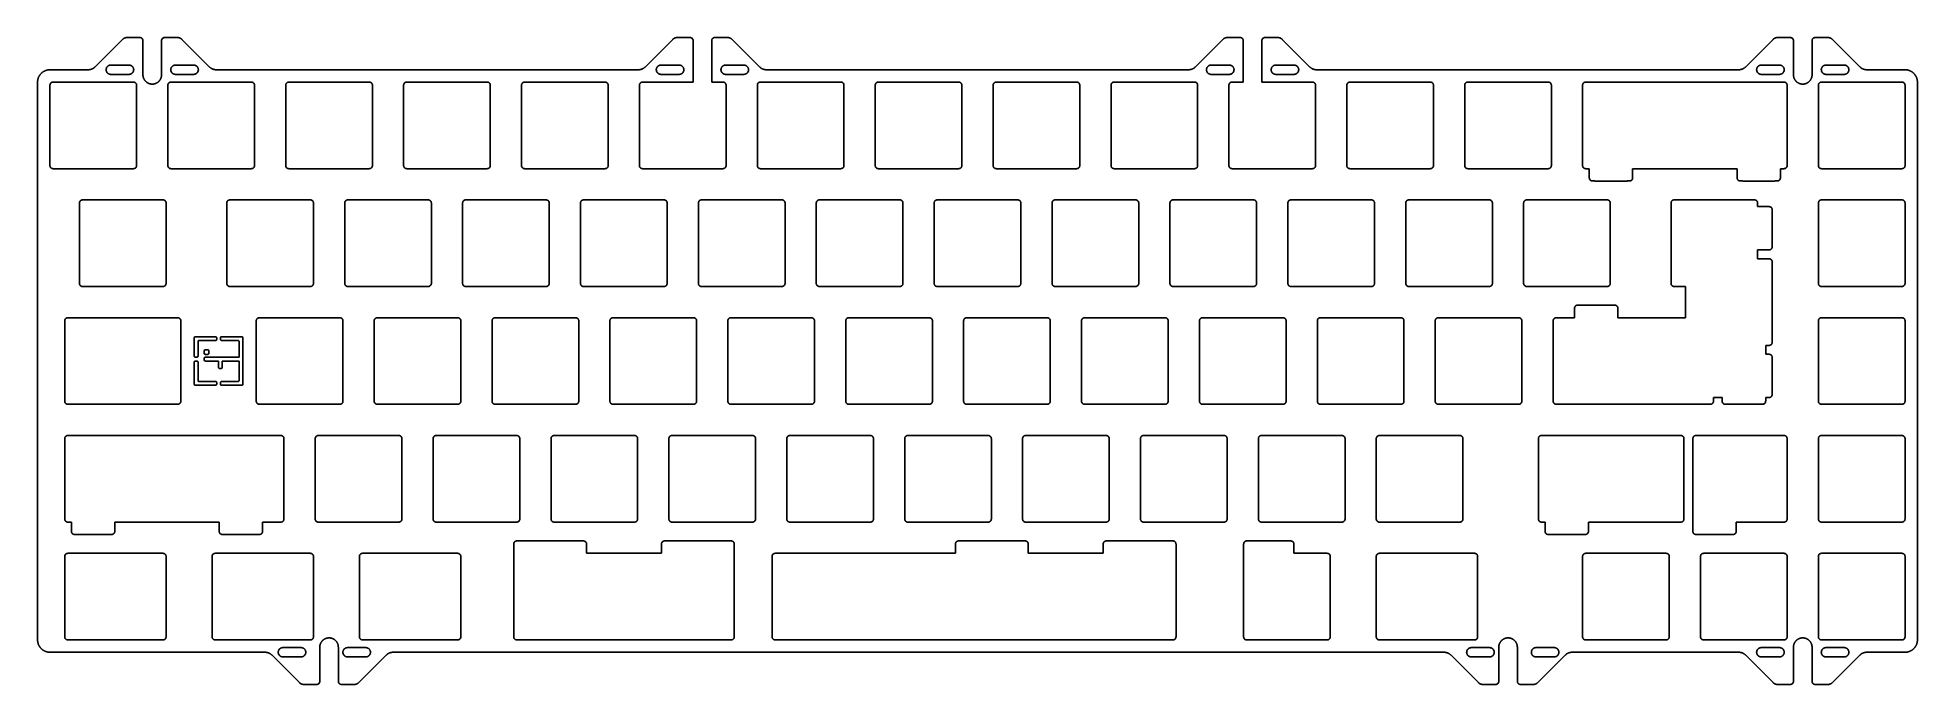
# Model space of a CAD drawing. Header units: millimetres. Extents: x -2014 to -1710, y 1046 to 1151.
import ezdxf

# ---------------------------------------------------------------- set-up
doc = ezdxf.new("R2010")
doc.units = ezdxf.units.MM
doc.layers.add('Layer 01', color=1, linetype='Continuous', true_color=0xff0000)

msp = doc.modelspace()

# ---------------------------------------------------------------- linework, layer by layer
at = {"layer": 'Layer 01', "color": 254, "true_color": 0xcad1ee}
for points in [[(-2004.488646, 1146.245211), (-2000.020879, 1150.712978)], [(-2000.020879, 1150.712978), (-2000.003306, 1150.730106), (-1999.985307, 1150.746774), (-1999.966895, 1150.762979), (-1999.948084, 1150.778713), (-1999.928886, 1150.793972), (-1999.909316, 1150.80875), (-1999.889387, 1150.823041), (-1999.869112, 1150.83684), (-1999.848504, 1150.850141), (-1999.827578, 1150.862939), (-1999.806347, 1150.875228), (-1999.784823, 1150.887003), (-1999.763022, 1150.898257), (-1999.740955, 1150.908986), (-1999.718637, 1150.919184), (-1999.69608, 1150.928845), (-1999.673299, 1150.937963), (-1999.650307, 1150.946534), (-1999.627117, 1150.954551), (-1999.603743, 1150.962009), (-1999.580198, 1150.968902), (-1999.556495, 1150.975226), (-1999.532649, 1150.980973), (-1999.508672, 1150.986139), (-1999.484578, 1150.990718), (-1999.46038, 1150.994705), (-1999.436092, 1150.998094), (-1999.411728, 1151.000879), (-1999.3873, 1151.003055), (-1999.362823, 1151.004616), (-1999.338309, 1151.005557), (-1999.313772, 1151.005871)], [(-1999.313772, 1151.005871), (-1997.227972, 1151.005871)], [(-1997.227972, 1151.005871), (-1997.215686, 1151.005713), (-1997.203402, 1151.005242), (-1997.191129, 1151.00446), (-1997.178875, 1151.003373), (-1997.166649, 1151.001984), (-1997.154462, 1151.000296), (-1997.14232, 1150.998313), (-1997.130234, 1150.996039), (-1997.118213, 1150.993477), (-1997.106265, 1150.990632), (-1997.0944, 1150.987506), (-1997.082627, 1150.984104), (-1997.070954, 1150.980429), (-1997.059391, 1150.976486), (-1997.047947, 1150.972276), (-1997.03663, 1150.967805), (-1997.02545, 1150.963069), (-1997.014408, 1150.958061), (-1997.003506, 1150.952781), (-1996.992743, 1150.947229), (-1996.982118, 1150.941406), (-1996.971633, 1150.935311), (-1996.961286, 1150.928944), (-1996.951079, 1150.922305), (-1996.940967, 1150.915352), (-1996.930932, 1150.908066), (-1996.921012, 1150.900483), (-1996.911243, 1150.892641), (-1996.901662, 1150.884576), (-1996.892307, 1150.876326), (-1996.883214, 1150.867926), (-1996.874421, 1150.859413), (-1996.865897, 1150.850736), (-1996.857588, 1150.841822), (-1996.8495, 1150.83268), (-1996.841634, 1150.82332), (-1996.833996, 1150.81375), (-1996.826589, 1150.80398), (-1996.819417, 1150.794018), (-1996.812482, 1150.783873), (-1996.80579, 1150.773553), (-1996.799344, 1150.763069), (-1996.793148, 1150.752429), (-1996.787204, 1150.741641), (-1996.781518, 1150.730716), (-1996.776093, 1150.71966), (-1996.770932, 1150.708484), (-1996.766039, 1150.697197), (-1996.761431, 1150.685818), (-1996.75712, 1150.674362), (-1996.753106, 1150.662828), (-1996.749389, 1150.651218), (-1996.74597, 1150.639529), (-1996.742849, 1150.627764), (-1996.740024, 1150.615921), (-1996.737497, 1150.604), (-1996.735268, 1150.592003), (-1996.733335, 1150.579928), (-1996.7317, 1150.567775), (-1996.730363, 1150.555545), (-1996.729322, 1150.543238), (-1996.728579, 1150.530854), (-1996.728134, 1150.518392), (-1996.727986, 1150.505853)], [(-1996.727986, 1150.505853), (-1996.727986, 1144.980753)], [(-1993.727986, 1150.505803), (-1993.727829, 1150.518088), (-1993.72736, 1150.530373), (-1993.726581, 1150.542647), (-1993.725495, 1150.554901), (-1993.724108, 1150.567128), (-1993.722422, 1150.579316), (-1993.720441, 1150.591458), (-1993.718169, 1150.603545), (-1993.715609, 1150.615567), (-1993.712765, 1150.627516), (-1993.709641, 1150.639381), (-1993.706241, 1150.651156), (-1993.702568, 1150.662829), (-1993.698626, 1150.674394), (-1993.694418, 1150.685839), (-1993.689949, 1150.697157), (-1993.685214, 1150.708338), (-1993.680207, 1150.719381), (-1993.674929, 1150.730284), (-1993.669379, 1150.741049), (-1993.663557, 1150.751674), (-1993.657463, 1150.762161), (-1993.651097, 1150.772509), (-1993.64446, 1150.782718), (-1993.637508, 1150.792831), (-1993.630223, 1150.802867), (-1993.622641, 1150.812789), (-1993.614801, 1150.822559), (-1993.606737, 1150.832142), (-1993.598487, 1150.841498), (-1993.590088, 1150.850592), (-1993.581577, 1150.859387), (-1993.5729, 1150.867913), (-1993.563987, 1150.876223), (-1993.554846, 1150.884313), (-1993.545487, 1150.89218), (-1993.535918, 1150.899819), (-1993.526148, 1150.907228), (-1993.516186, 1150.914402), (-1993.506042, 1150.921338), (-1993.495723, 1150.928031), (-1993.48524, 1150.934479), (-1993.4746, 1150.940677), (-1993.463813, 1150.946622), (-1993.452887, 1150.95231), (-1993.441832, 1150.957737), (-1993.430656, 1150.9629), (-1993.419369, 1150.967794), (-1993.407991, 1150.972404), (-1993.396535, 1150.976717), (-1993.385001, 1150.980732), (-1993.37339, 1150.98445), (-1993.361702, 1150.98787), (-1993.349936, 1150.990994), (-1993.338093, 1150.99382), (-1993.326173, 1150.996348), (-1993.314175, 1150.998579), (-1993.3021, 1151.000513), (-1993.289947, 1151.00215), (-1993.277717, 1151.003489), (-1993.26541, 1151.00453), (-1993.253025, 1151.005275), (-1993.240563, 1151.005722), (-1993.228023, 1151.005871)], [(-1993.727986, 1144.980763), (-1993.727986, 1150.505803)], [(-1993.228023, 1151.005871), (-1991.142199, 1151.005871)], [(-1991.142199, 1151.005871), (-1991.117663, 1151.005557), (-1991.093149, 1151.004616), (-1991.068671, 1151.003055), (-1991.044243, 1151.000879), (-1991.019879, 1150.998094), (-1990.995591, 1150.994705), (-1990.971394, 1150.990718), (-1990.9473, 1150.986139), (-1990.923323, 1150.980973), (-1990.899476, 1150.975226), (-1990.875774, 1150.968902), (-1990.852229, 1150.962009), (-1990.828854, 1150.954551), (-1990.805664, 1150.946534), (-1990.782672, 1150.937963), (-1990.759891, 1150.928845), (-1990.737335, 1150.919184), (-1990.715016, 1150.908986), (-1990.69295, 1150.898257), (-1990.671148, 1150.887003), (-1990.649625, 1150.875228), (-1990.628393, 1150.862939), (-1990.607467, 1150.850141), (-1990.58686, 1150.83684), (-1990.566585, 1150.823041), (-1990.546656, 1150.80875), (-1990.527085, 1150.793972), (-1990.507888, 1150.778713), (-1990.489076, 1150.762979), (-1990.470664, 1150.746774), (-1990.452665, 1150.730106), (-1990.435092, 1150.712978)], [(-1990.435092, 1150.712978), (-1985.967326, 1146.245211)], [(-1915.588647, 1146.245211), (-1911.12088, 1150.712978)], [(-1911.12088, 1150.712978), (-1911.103307, 1150.730106), (-1911.085308, 1150.746774), (-1911.066896, 1150.762979), (-1911.048085, 1150.778713), (-1911.028887, 1150.793972), (-1911.009317, 1150.80875), (-1910.989388, 1150.823041), (-1910.969113, 1150.83684), (-1910.948505, 1150.850141), (-1910.927579, 1150.862939), (-1910.906348, 1150.875228), (-1910.884824, 1150.887003), (-1910.863023, 1150.898257), (-1910.840956, 1150.908986), (-1910.818638, 1150.919184), (-1910.796081, 1150.928845), (-1910.7733, 1150.937963), (-1910.750308, 1150.946534), (-1910.727118, 1150.954551), (-1910.703744, 1150.962009), (-1910.680199, 1150.968902), (-1910.656496, 1150.975226), (-1910.63265, 1150.980973), (-1910.608673, 1150.986139), (-1910.584579, 1150.990718), (-1910.560381, 1150.994705), (-1910.536093, 1150.998094), (-1910.511729, 1151.000879), (-1910.487301, 1151.003055), (-1910.462824, 1151.004616), (-1910.43831, 1151.005557), (-1910.413773, 1151.005871)], [(-1910.413773, 1151.005871), (-1908.327973, 1151.005871)], [(-1908.327973, 1151.005871), (-1908.315687, 1151.005713), (-1908.303403, 1151.005242), (-1908.29113, 1151.00446), (-1908.278876, 1151.003373), (-1908.26665, 1151.001984), (-1908.254463, 1151.000296), (-1908.242321, 1150.998313), (-1908.230235, 1150.996039), (-1908.218214, 1150.993477), (-1908.206266, 1150.990632), (-1908.194401, 1150.987506), (-1908.182628, 1150.984104), (-1908.170955, 1150.980429), (-1908.159392, 1150.976485), (-1908.147948, 1150.972276), (-1908.136631, 1150.967805), (-1908.125451, 1150.963069), (-1908.114409, 1150.958061), (-1908.103507, 1150.952781), (-1908.092744, 1150.947229), (-1908.082119, 1150.941406), (-1908.071634, 1150.935311), (-1908.061287, 1150.928944), (-1908.05108, 1150.922305), (-1908.040968, 1150.915352), (-1908.030933, 1150.908066), (-1908.021013, 1150.900483), (-1908.011244, 1150.892641), (-1908.001663, 1150.884576), (-1907.992308, 1150.876326), (-1907.983215, 1150.867926), (-1907.974422, 1150.859413), (-1907.965898, 1150.850736), (-1907.957589, 1150.841822), (-1907.949501, 1150.83268), (-1907.941635, 1150.82332), (-1907.933997, 1150.81375), (-1907.92659, 1150.80398), (-1907.919418, 1150.794018), (-1907.912484, 1150.783873), (-1907.905791, 1150.773553), (-1907.899345, 1150.763069), (-1907.893149, 1150.752429), (-1907.887205, 1150.741641), (-1907.881519, 1150.730716), (-1907.876094, 1150.71966), (-1907.870933, 1150.708484), (-1907.86604, 1150.697197), (-1907.861432, 1150.685818), (-1907.857121, 1150.674362), (-1907.853107, 1150.662828), (-1907.84939, 1150.651217), (-1907.845971, 1150.639529), (-1907.84285, 1150.627764), (-1907.840025, 1150.615921), (-1907.837498, 1150.604), (-1907.835269, 1150.592003), (-1907.833336, 1150.579928), (-1907.831701, 1150.567775), (-1907.830364, 1150.555545), (-1907.829323, 1150.543238), (-1907.82858, 1150.530854), (-1907.828135, 1150.518392), (-1907.827987, 1150.505853)], [(-1907.827987, 1150.505853), (-1907.827987, 1143.805853)], [(-1904.827987, 1150.505913), (-1904.827849, 1150.517669), (-1904.827436, 1150.529391), (-1904.82675, 1150.54108), (-1904.825789, 1150.552734), (-1904.824554, 1150.564355), (-1904.823044, 1150.575942), (-1904.821261, 1150.587495), (-1904.819203, 1150.599015), (-1904.816895, 1150.61044), (-1904.814346, 1150.621744), (-1904.811536, 1150.63298), (-1904.808446, 1150.6442), (-1904.805054, 1150.655455), (-1904.80134, 1150.666797), (-1904.797285, 1150.678279), (-1904.792867, 1150.689953), (-1904.788115, 1150.701665), (-1904.783068, 1150.713227), (-1904.777727, 1150.724641), (-1904.772091, 1150.735905), (-1904.766162, 1150.747021), (-1904.759938, 1150.757987), (-1904.75342, 1150.768804), (-1904.746608, 1150.779472), (-1904.739457, 1150.790035), (-1904.731949, 1150.800514), (-1904.72412, 1150.810869), (-1904.716011, 1150.821062), (-1904.707657, 1150.831055), (-1904.699099, 1150.840809), (-1904.690374, 1150.850285), (-1904.681519, 1150.859446), (-1904.672507, 1150.868309), (-1904.663284, 1150.876918), (-1904.65385, 1150.885273), (-1904.644205, 1150.893374), (-1904.634349, 1150.901221), (-1904.624283, 1150.908814), (-1904.614005, 1150.916153), (-1904.603516, 1150.923238), (-1904.592817, 1150.930069), (-1904.581906, 1150.936646), (-1904.570784, 1150.942969), (-1904.559452, 1150.949038), (-1904.547657, 1150.954954), (-1904.535483, 1150.960683), (-1904.523433, 1150.966024), (-1904.512012, 1150.970774), (-1904.501038, 1150.975025), (-1904.489993, 1150.979001), (-1904.478878, 1150.982703), (-1904.467692, 1150.98613), (-1904.456436, 1150.989284), (-1904.445109, 1150.992163), (-1904.433712, 1150.994768), (-1904.422244, 1150.997099), (-1904.410706, 1150.999155), (-1904.399098, 1151.000937), (-1904.387419, 1151.002445), (-1904.37567, 1151.003679), (-1904.36385, 1151.004639), (-1904.35196, 1151.005324), (-1904.339999, 1151.005735), (-1904.327968, 1151.005871)], [(-1904.827987, 1143.805853), (-1904.827987, 1150.505913)], [(-1904.327968, 1151.005871), (-1902.2422, 1151.005871)], [(-1902.2422, 1151.005871), (-1902.217663, 1151.005557), (-1902.19315, 1151.004616), (-1902.168672, 1151.003055), (-1902.144244, 1151.000879), (-1902.11988, 1150.998094), (-1902.095592, 1150.994705), (-1902.071395, 1150.990718), (-1902.047301, 1150.986139), (-1902.023324, 1150.980973), (-1901.999477, 1150.975226), (-1901.975775, 1150.968902), (-1901.95223, 1150.962009), (-1901.928855, 1150.954551), (-1901.905665, 1150.946534), (-1901.882673, 1150.937963), (-1901.859892, 1150.928845), (-1901.837336, 1150.919184), (-1901.815017, 1150.908986), (-1901.792951, 1150.898257), (-1901.771149, 1150.887003), (-1901.749626, 1150.875228), (-1901.728394, 1150.862939), (-1901.707468, 1150.850141), (-1901.686861, 1150.83684), (-1901.666586, 1150.823041), (-1901.646657, 1150.80875), (-1901.627086, 1150.793972), (-1901.607889, 1150.778713), (-1901.589077, 1150.762979), (-1901.570665, 1150.746774), (-1901.552666, 1150.730106), (-1901.535093, 1150.712978)], [(-1901.535093, 1150.712978), (-1897.067327, 1146.245211)], [(-1826.688648, 1146.245211), (-1822.220881, 1150.712978)], [(-1822.220881, 1150.712978), (-1822.203308, 1150.730106), (-1822.185309, 1150.746774), (-1822.166897, 1150.762979), (-1822.148086, 1150.778713), (-1822.128888, 1150.793972), (-1822.109318, 1150.80875), (-1822.089389, 1150.823041), (-1822.069114, 1150.83684), (-1822.048506, 1150.850141), (-1822.02758, 1150.862939), (-1822.006349, 1150.875228), (-1821.984825, 1150.887003), (-1821.963024, 1150.898257), (-1821.940957, 1150.908986), (-1821.918639, 1150.919184), (-1821.896082, 1150.928845), (-1821.873301, 1150.937963), (-1821.850309, 1150.946534), (-1821.827119, 1150.954551), (-1821.803745, 1150.962009), (-1821.7802, 1150.968902), (-1821.756497, 1150.975226), (-1821.732651, 1150.980973), (-1821.708674, 1150.986139), (-1821.68458, 1150.990718), (-1821.660382, 1150.994705), (-1821.636094, 1150.998094), (-1821.61173, 1151.000879), (-1821.587302, 1151.003055), (-1821.562825, 1151.004616), (-1821.538311, 1151.005557), (-1821.513774, 1151.005871)], [(-1821.513774, 1151.005871), (-1819.427946, 1151.005871)], [(-1819.427946, 1151.005871), (-1819.415661, 1151.005712), (-1819.403376, 1151.00524), (-1819.391103, 1151.004458), (-1819.378849, 1151.00337), (-1819.366623, 1151.00198), (-1819.354435, 1151.000292), (-1819.342294, 1150.998308), (-1819.330208, 1150.996033), (-1819.318187, 1150.993471), (-1819.306239, 1150.990625), (-1819.294374, 1150.987498), (-1819.282601, 1150.984096), (-1819.270928, 1150.98042), (-1819.259365, 1150.976475), (-1819.247921, 1150.972266), (-1819.236604, 1150.967794), (-1819.225424, 1150.963057), (-1819.214383, 1150.958048), (-1819.203481, 1150.952767), (-1819.192718, 1150.947215), (-1819.182093, 1150.941391), (-1819.171608, 1150.935295), (-1819.161262, 1150.928927), (-1819.151055, 1150.922288), (-1819.140943, 1150.915334), (-1819.130909, 1150.908047), (-1819.120989, 1150.900464), (-1819.11122, 1150.892621), (-1819.10164, 1150.884556), (-1819.092285, 1150.876304), (-1819.083193, 1150.867904), (-1819.0744, 1150.85939), (-1819.065876, 1150.850712), (-1819.057568, 1150.841797), (-1819.04948, 1150.832655), (-1819.041616, 1150.823295), (-1819.033978, 1150.813724), (-1819.026571, 1150.803953), (-1819.0194, 1150.793991), (-1819.012466, 1150.783845), (-1819.005775, 1150.773525), (-1818.999329, 1150.76304), (-1818.993133, 1150.7524), (-1818.98719, 1150.741611), (-1818.981505, 1150.730685), (-1818.97608, 1150.719629), (-1818.97092, 1150.708453), (-1818.966028, 1150.697165), (-1818.96142, 1150.685786), (-1818.95711, 1150.674329), (-1818.953097, 1150.662795), (-1818.949381, 1150.651184), (-1818.945963, 1150.639495), (-1818.942842, 1150.627729), (-1818.940018, 1150.615886), (-1818.937492, 1150.603965), (-1818.935263, 1150.591967), (-1818.933332, 1150.579892), (-1818.931698, 1150.567739), (-1818.930361, 1150.555509), (-1818.929322, 1150.543202), (-1818.92858, 1150.530817), (-1818.928135, 1150.518355), (-1818.927988, 1150.505816)], [(-1818.927988, 1150.505816), (-1818.927988, 1143.805853)], [(-1815.927988, 1150.505885), (-1815.927829, 1150.518171), (-1815.927358, 1150.530455), (-1815.926577, 1150.542728), (-1815.92549, 1150.554982), (-1815.9241, 1150.567208), (-1815.922412, 1150.579396), (-1815.920429, 1150.591537), (-1815.918155, 1150.603623), (-1815.915594, 1150.615644), (-1815.912748, 1150.627592), (-1815.909623, 1150.639457), (-1815.906221, 1150.65123), (-1815.902546, 1150.662903), (-1815.898602, 1150.674466), (-1815.894393, 1150.68591), (-1815.889922, 1150.697227), (-1815.885185, 1150.708407), (-1815.880177, 1150.719449), (-1815.874897, 1150.730351), (-1815.869346, 1150.741114), (-1815.863522, 1150.751739), (-1815.857427, 1150.762224), (-1815.85106, 1150.772571), (-1815.844422, 1150.782778), (-1815.837468, 1150.79289), (-1815.830182, 1150.802925), (-1815.8226, 1150.812845), (-1815.814758, 1150.822614), (-1815.806693, 1150.832195), (-1815.798442, 1150.84155), (-1815.790042, 1150.850643), (-1815.78153, 1150.859436), (-1815.772852, 1150.86796), (-1815.763938, 1150.876269), (-1815.754797, 1150.884357), (-1815.745437, 1150.892223), (-1815.735867, 1150.899861), (-1815.726096, 1150.907268), (-1815.716134, 1150.91444), (-1815.705989, 1150.921374), (-1815.69567, 1150.928067), (-1815.685186, 1150.934513), (-1815.674545, 1150.940709), (-1815.663758, 1150.946653), (-1815.652832, 1150.952339), (-1815.641777, 1150.957764), (-1815.630601, 1150.962925), (-1815.619314, 1150.967818), (-1815.607935, 1150.972426), (-1815.596478, 1150.976737), (-1815.584945, 1150.980751), (-1815.573334, 1150.984468), (-1815.561646, 1150.987887), (-1815.54988, 1150.991008), (-1815.538037, 1150.993833), (-1815.526117, 1150.99636), (-1815.514119, 1150.998589), (-1815.502044, 1151.000522), (-1815.489892, 1151.002157), (-1815.477662, 1151.003494), (-1815.465355, 1151.004535), (-1815.45297, 1151.005278), (-1815.440509, 1151.005723), (-1815.427969, 1151.005871)], [(-1815.927988, 1143.805853), (-1815.927988, 1150.505885)], [(-1815.427969, 1151.005871), (-1813.342201, 1151.005871)], [(-1813.342201, 1151.005871), (-1813.317664, 1151.005557), (-1813.293151, 1151.004616), (-1813.268673, 1151.003055), (-1813.244245, 1151.000879), (-1813.219881, 1150.998094), (-1813.195593, 1150.994705), (-1813.171396, 1150.990718), (-1813.147302, 1150.986139), (-1813.123325, 1150.980973), (-1813.099478, 1150.975226), (-1813.075776, 1150.968902), (-1813.052231, 1150.962009), (-1813.028856, 1150.954551), (-1813.005666, 1150.946534), (-1812.982674, 1150.937963), (-1812.959893, 1150.928845), (-1812.937337, 1150.919184), (-1812.915018, 1150.908986), (-1812.892952, 1150.898257), (-1812.87115, 1150.887003), (-1812.849627, 1150.875228), (-1812.828395, 1150.862939), (-1812.807469, 1150.850141), (-1812.786862, 1150.83684), (-1812.766587, 1150.823041), (-1812.746658, 1150.80875), (-1812.727087, 1150.793972), (-1812.70789, 1150.778713), (-1812.689078, 1150.762979), (-1812.670666, 1150.746774), (-1812.652667, 1150.730106), (-1812.635095, 1150.712978)], [(-1812.635095, 1150.712978), (-1808.167328, 1146.245211)], [(-1737.788649, 1146.245211), (-1733.320882, 1150.712978)], [(-1733.320882, 1150.712978), (-1733.303309, 1150.730106), (-1733.28531, 1150.746774), (-1733.266898, 1150.762979), (-1733.248087, 1150.778713), (-1733.228889, 1150.793972), (-1733.209319, 1150.80875), (-1733.18939, 1150.823041), (-1733.169115, 1150.83684), (-1733.148507, 1150.850141), (-1733.127581, 1150.862939), (-1733.10635, 1150.875228), (-1733.084826, 1150.887003), (-1733.063025, 1150.898257), (-1733.040958, 1150.908986), (-1733.01864, 1150.919184), (-1732.996083, 1150.928845), (-1732.973302, 1150.937963), (-1732.95031, 1150.946534), (-1732.92712, 1150.954551), (-1732.903746, 1150.962009), (-1732.880201, 1150.968902), (-1732.856498, 1150.975226), (-1732.832652, 1150.980973), (-1732.808675, 1150.986139), (-1732.784581, 1150.990718), (-1732.760383, 1150.994705), (-1732.736095, 1150.998094), (-1732.711731, 1151.000879), (-1732.687303, 1151.003055), (-1732.662826, 1151.004616), (-1732.638312, 1151.005557), (-1732.613775, 1151.005871)], [(-1732.613775, 1151.005871), (-1730.527947, 1151.005871)], [(-1730.527947, 1151.005871), (-1730.515662, 1151.005712), (-1730.503377, 1151.00524), (-1730.491104, 1151.004458), (-1730.47885, 1151.00337), (-1730.466624, 1151.00198), (-1730.454436, 1151.000292), (-1730.442295, 1150.998308), (-1730.430209, 1150.996033), (-1730.418188, 1150.993471), (-1730.40624, 1150.990625), (-1730.394375, 1150.987498), (-1730.382602, 1150.984096), (-1730.370929, 1150.98042), (-1730.359366, 1150.976475), (-1730.347922, 1150.972266), (-1730.336605, 1150.967794), (-1730.325425, 1150.963057), (-1730.314384, 1150.958048), (-1730.303482, 1150.952767), (-1730.292719, 1150.947215), (-1730.282094, 1150.941391), (-1730.271609, 1150.935295), (-1730.261263, 1150.928927), (-1730.251056, 1150.922288), (-1730.240944, 1150.915334), (-1730.23091, 1150.908047), (-1730.22099, 1150.900464), (-1730.211221, 1150.892621), (-1730.201641, 1150.884556), (-1730.192286, 1150.876304), (-1730.183194, 1150.867904), (-1730.174401, 1150.85939), (-1730.165877, 1150.850712), (-1730.157569, 1150.841797), (-1730.149481, 1150.832655), (-1730.141617, 1150.823295), (-1730.133979, 1150.813724), (-1730.126573, 1150.803953), (-1730.119401, 1150.793991), (-1730.112467, 1150.783845), (-1730.105776, 1150.773525), (-1730.09933, 1150.76304), (-1730.093134, 1150.7524), (-1730.087191, 1150.741611), (-1730.081506, 1150.730685), (-1730.076081, 1150.719629), (-1730.070921, 1150.708453), (-1730.066029, 1150.697165), (-1730.061421, 1150.685786), (-1730.057111, 1150.674329), (-1730.053098, 1150.662795), (-1730.049382, 1150.651184), (-1730.045964, 1150.639495), (-1730.042843, 1150.627729), (-1730.04002, 1150.615886), (-1730.037493, 1150.603965), (-1730.035264, 1150.591967), (-1730.033333, 1150.579892), (-1730.031699, 1150.567739), (-1730.030362, 1150.555509), (-1730.029323, 1150.543202), (-1730.028581, 1150.530817), (-1730.028136, 1150.518355), (-1730.027989, 1150.505816)], [(-1730.027989, 1150.505816), (-1730.027989, 1144.980515)], [(-1727.027989, 1150.505913), (-1727.027851, 1150.517669), (-1727.027438, 1150.529391), (-1727.026752, 1150.54108), (-1727.025791, 1150.552734), (-1727.024556, 1150.564355), (-1727.023046, 1150.575942), (-1727.021263, 1150.587495), (-1727.019205, 1150.599015), (-1727.016897, 1150.61044), (-1727.014348, 1150.621744), (-1727.011538, 1150.63298), (-1727.008448, 1150.6442), (-1727.005056, 1150.655455), (-1727.001342, 1150.666797), (-1726.997287, 1150.678279), (-1726.992869, 1150.689953), (-1726.988117, 1150.701665), (-1726.98307, 1150.713227), (-1726.977729, 1150.724641), (-1726.972093, 1150.735905), (-1726.966164, 1150.747021), (-1726.95994, 1150.757987), (-1726.953422, 1150.768804), (-1726.94661, 1150.779472), (-1726.939459, 1150.790035), (-1726.931951, 1150.800514), (-1726.924122, 1150.810869), (-1726.916013, 1150.821062), (-1726.90766, 1150.831055), (-1726.899101, 1150.840809), (-1726.890376, 1150.850285), (-1726.881521, 1150.859446), (-1726.872509, 1150.868309), (-1726.863286, 1150.876918), (-1726.853852, 1150.885273), (-1726.844207, 1150.893374), (-1726.834351, 1150.901221), (-1726.824285, 1150.908814), (-1726.814007, 1150.916153), (-1726.803518, 1150.923238), (-1726.792819, 1150.930069), (-1726.781908, 1150.936646), (-1726.770786, 1150.942969), (-1726.759454, 1150.949038), (-1726.747659, 1150.954954), (-1726.735485, 1150.960683), (-1726.723435, 1150.966024), (-1726.712014, 1150.970774), (-1726.70104, 1150.975025), (-1726.689995, 1150.979001), (-1726.67888, 1150.982703), (-1726.667694, 1150.98613), (-1726.656438, 1150.989284), (-1726.645111, 1150.992163), (-1726.633714, 1150.994768), (-1726.622246, 1150.997099), (-1726.610708, 1150.999155), (-1726.5991, 1151.000937), (-1726.587421, 1151.002445), (-1726.575672, 1151.003679), (-1726.563852, 1151.004639), (-1726.551962, 1151.005324), (-1726.540001, 1151.005735), (-1726.52797, 1151.005871)], [(-1727.027989, 1144.980546), (-1727.027989, 1150.505913)], [(-1726.52797, 1151.005871), (-1724.442202, 1151.005871)], [(-1724.442202, 1151.005871), (-1724.417665, 1151.005557), (-1724.393152, 1151.004616), (-1724.368674, 1151.003055), (-1724.344246, 1151.000879), (-1724.319882, 1150.998094), (-1724.295594, 1150.994705), (-1724.271397, 1150.990718), (-1724.247303, 1150.986139), (-1724.223326, 1150.980973), (-1724.199479, 1150.975226), (-1724.175777, 1150.968902), (-1724.152232, 1150.962009), (-1724.128857, 1150.954551), (-1724.105667, 1150.946534), (-1724.082675, 1150.937963), (-1724.059894, 1150.928845), (-1724.037338, 1150.919184), (-1724.015019, 1150.908986), (-1723.992953, 1150.898257), (-1723.971151, 1150.887003), (-1723.949628, 1150.875228), (-1723.928396, 1150.862939), (-1723.90747, 1150.850141), (-1723.886863, 1150.83684), (-1723.866588, 1150.823041), (-1723.846659, 1150.80875), (-1723.827088, 1150.793972), (-1723.807891, 1150.778713), (-1723.789079, 1150.762979), (-1723.770667, 1150.746774), (-1723.752668, 1150.730106), (-1723.735096, 1150.712978)], [(-1723.735096, 1150.712978), (-1719.267329, 1146.245211)], [(-2013.752987, 1143.805871), (-2013.752378, 1143.854953), (-2013.750555, 1143.904003), (-2013.747523, 1143.952993), (-2013.743288, 1144.001893), (-2013.737857, 1144.050676), (-2013.731234, 1144.099312), (-2013.723425, 1144.147772), (-2013.714437, 1144.196028), (-2013.704274, 1144.24405), (-2013.692943, 1144.291809), (-2013.68045, 1144.339278), (-2013.6668, 1144.386426), (-2013.651999, 1144.433225), (-2013.636052, 1144.479646), (-2013.618966, 1144.52566), (-2013.600746, 1144.571238), (-2013.581401, 1144.61635), (-2013.560946, 1144.660969), (-2013.539397, 1144.705069), (-2013.516771, 1144.748627), (-2013.493085, 1144.791618), (-2013.468354, 1144.834017), (-2013.442594, 1144.875801), (-2013.415824, 1144.916943), (-2013.388058, 1144.957421), (-2013.359313, 1144.997209), (-2013.329605, 1145.036283), (-2013.298951, 1145.074618), (-2013.267367, 1145.112191), (-2013.23487, 1145.148976), (-2013.201476, 1145.184948), (-2013.167201, 1145.220085), (-2013.132064, 1145.25436), (-2013.096091, 1145.287754), (-2013.059306, 1145.320252), (-2013.021734, 1145.351835), (-2012.983399, 1145.382489), (-2012.944325, 1145.412197), (-2012.904537, 1145.440942), (-2012.864059, 1145.468708), (-2012.822916, 1145.495479), (-2012.781133, 1145.521238), (-2012.738734, 1145.545969), (-2012.695743, 1145.569655), (-2012.652185, 1145.592281), (-2012.608085, 1145.61383), (-2012.563466, 1145.634285), (-2012.518354, 1145.65363), (-2012.472776, 1145.67185), (-2012.426762, 1145.688936), (-2012.380341, 1145.704883), (-2012.333542, 1145.719684), (-2012.286394, 1145.733334), (-2012.238925, 1145.745828), (-2012.191166, 1145.757158), (-2012.143144, 1145.767321), (-2012.094888, 1145.776309), (-2012.046428, 1145.784118), (-2011.997792, 1145.790741), (-2011.949009, 1145.796172), (-2011.900108, 1145.800407), (-2011.851119, 1145.803439), (-2011.802069, 1145.805262), (-2011.752987, 1145.805871)], [(-2011.752987, 1145.805871), (-2005.549306, 1145.805871)], [(-2005.549306, 1145.805871), (-2005.512127, 1145.806319), (-2005.475116, 1145.807661), (-2005.438273, 1145.809897), (-2005.4016, 1145.813026), (-2005.365099, 1145.817048), (-2005.32877, 1145.821962), (-2005.292615, 1145.827768), (-2005.256636, 1145.834465), (-2005.220833, 1145.842053), (-2005.185209, 1145.85053), (-2005.149764, 1145.859897), (-2005.1145, 1145.870153), (-2005.079418, 1145.881296), (-2005.04452, 1145.893328), (-2005.009807, 1145.906247), (-2004.975281, 1145.920052), (-2004.941099, 1145.93468), (-2004.90742, 1145.950067), (-2004.874243, 1145.966214), (-2004.841568, 1145.983119), (-2004.809395, 1146.000785), (-2004.777725, 1146.019209), (-2004.746557, 1146.038392), (-2004.715891, 1146.058335), (-2004.685727, 1146.079037), (-2004.656066, 1146.100499), (-2004.626907, 1146.122719), (-2004.59825, 1146.145699), (-2004.570096, 1146.169438), (-2004.542444, 1146.193937), (-2004.515294, 1146.219194), (-2004.488646, 1146.245211)], [(-2001.927986, 1146.555871), (-2001.946577, 1146.555639), (-2001.96512, 1146.554943), (-2001.983605, 1146.553788), (-2002.002025, 1146.552177), (-2002.020371, 1146.550114), (-2002.038636, 1146.547602), (-2002.05681, 1146.544644), (-2002.074887, 1146.541245), (-2002.092858, 1146.537407), (-2002.110715, 1146.533134), (-2002.12845, 1146.52843), (-2002.146055, 1146.523298), (-2002.163521, 1146.517742), (-2002.180841, 1146.511765), (-2002.198006, 1146.50537), (-2002.215009, 1146.498562), (-2002.23184, 1146.491343), (-2002.248493, 1146.483718), (-2002.264959, 1146.475689), (-2002.28123, 1146.46726), (-2002.297298, 1146.458435), (-2002.313154, 1146.449217), (-2002.328791, 1146.439609), (-2002.344201, 1146.429616), (-2002.359375, 1146.419241), (-2002.374305, 1146.408486), (-2002.388984, 1146.397357), (-2002.403402, 1146.385855), (-2002.417553, 1146.373986), (-2002.431427, 1146.361751), (-2002.445018, 1146.349155), (-2002.458316, 1146.336201), (-2002.47128, 1146.322935), (-2002.483875, 1146.3094), (-2002.4961, 1146.295599), (-2002.507952, 1146.281533), (-2002.519433, 1146.267205), (-2002.53054, 1146.252617), (-2002.541273, 1146.237771), (-2002.551631, 1146.222668), (-2002.561614, 1146.207312), (-2002.57122, 1146.191704), (-2002.580448, 1146.175846), (-2002.589298, 1146.159741), (-2002.597768, 1146.14339), (-2002.605858, 1146.126795), (-2002.613568, 1146.109959), (-2002.620895, 1146.092884), (-2002.627809, 1146.075643), (-2002.634276, 1146.058309), (-2002.640297, 1146.040883), (-2002.645872, 1146.023363), (-2002.651002, 1146.00575), (-2002.655685, 1145.988044), (-2002.659922, 1145.970245), (-2002.663713, 1145.952354), (-2002.667058, 1145.934369), (-2002.669957, 1145.916291), (-2002.67241, 1145.89812), (-2002.674418, 1145.879857), (-2002.675979, 1145.8615), (-2002.677094, 1145.84305), (-2002.677763, 1145.824507), (-2002.677986, 1145.805871)], [(-2002.677986, 1145.805871), (-2002.677753, 1145.78728), (-2002.677058, 1145.768737), (-2002.675903, 1145.750252), (-2002.674292, 1145.731832), (-2002.672228, 1145.713486), (-2002.669716, 1145.695221), (-2002.666759, 1145.677047), (-2002.663359, 1145.65897), (-2002.659522, 1145.640999), (-2002.655249, 1145.623142), (-2002.650545, 1145.605407), (-2002.645413, 1145.587802), (-2002.639856, 1145.570336), (-2002.633879, 1145.553016), (-2002.627485, 1145.535851), (-2002.620676, 1145.518848), (-2002.613458, 1145.502017), (-2002.605832, 1145.485364), (-2002.597803, 1145.468898), (-2002.589374, 1145.452627), (-2002.580549, 1145.436559), (-2002.571331, 1145.420703), (-2002.561724, 1145.405066), (-2002.55173, 1145.389656), (-2002.541355, 1145.374482), (-2002.530601, 1145.359552), (-2002.519471, 1145.344873), (-2002.50797, 1145.330455), (-2002.4961, 1145.316304), (-2002.483865, 1145.30243), (-2002.471269, 1145.288839), (-2002.458316, 1145.275541), (-2002.445049, 1145.262577), (-2002.431515, 1145.249982), (-2002.417713, 1145.237757), (-2002.403647, 1145.225905), (-2002.389319, 1145.214424), (-2002.374731, 1145.203317), (-2002.359885, 1145.192584), (-2002.344783, 1145.182226), (-2002.329427, 1145.172243), (-2002.313818, 1145.162637), (-2002.297961, 1145.153409), (-2002.281855, 1145.144559), (-2002.265504, 1145.136089), (-2002.24891, 1145.127999), (-2002.232074, 1145.120289), (-2002.214998, 1145.112962), (-2002.197757, 1145.106048), (-2002.180424, 1145.099581), (-2002.162997, 1145.09356), (-2002.145477, 1145.087985), (-2002.127864, 1145.082855), (-2002.110159, 1145.078172), (-2002.09236, 1145.073935), (-2002.074468, 1145.070144), (-2002.056483, 1145.066799), (-2002.038405, 1145.0639), (-2002.020235, 1145.061447), (-2002.001971, 1145.059439), (-2001.983614, 1145.057878), (-2001.965164, 1145.056763), (-2001.946621, 1145.056094), (-2001.927986, 1145.055871)], [(-1998.977986, 1146.555871), (-2001.927986, 1146.555871)], [(-1998.227986, 1145.805871), (-1998.228191, 1145.823683), (-1998.228808, 1145.84142), (-1998.229837, 1145.859083), (-1998.231277, 1145.876672), (-1998.233128, 1145.894186), (-1998.235391, 1145.911626), (-1998.238065, 1145.928992), (-1998.24115, 1145.946284), (-1998.244647, 1145.963501), (-1998.248556, 1145.980644), (-1998.252875, 1145.997713), (-1998.257606, 1146.014707), (-1998.26265, 1146.031377), (-1998.268039, 1146.047805), (-1998.273971, 1146.064493), (-1998.280644, 1146.081942), (-1998.287968, 1146.099813), (-1998.295717, 1146.11743), (-1998.30389, 1146.13479), (-1998.312484, 1146.151893), (-1998.321496, 1146.168736), (-1998.330925, 1146.185316), (-1998.340769, 1146.201631), (-1998.351025, 1146.21768), (-1998.361691, 1146.233459), (-1998.372765, 1146.248968), (-1998.384245, 1146.264203), (-1998.396129, 1146.279162), (-1998.408414, 1146.293844), (-1998.421098, 1146.308246), (-1998.434179, 1146.322366), (-1998.447656, 1146.336201), (-1998.461467, 1146.349691), (-1998.475556, 1146.362773), (-1998.489922, 1146.375449), (-1998.504566, 1146.387717), (-1998.519486, 1146.399579), (-1998.534684, 1146.411035), (-1998.55016, 1146.422083), (-1998.565912, 1146.432725), (-1998.581942, 1146.442959), (-1998.598249, 1146.452787), (-1998.614834, 1146.462209), (-1998.631695, 1146.471223), (-1998.649118, 1146.479943), (-1998.667008, 1146.488332), (-1998.684797, 1146.496164), (-1998.701915, 1146.503213), (-1998.718549, 1146.509589), (-1998.735267, 1146.515554), (-1998.752066, 1146.521108), (-1998.768949, 1146.526251), (-1998.785914, 1146.530982), (-1998.802962, 1146.535301), (-1998.820092, 1146.53921), (-1998.837306, 1146.542707), (-1998.854601, 1146.545792), (-1998.87198, 1146.548466), (-1998.889441, 1146.550729), (-1998.906984, 1146.55258), (-1998.924611, 1146.55402), (-1998.94232, 1146.555049), (-1998.960111, 1146.555666), (-1998.977986, 1146.555871)], [(-1998.977986, 1145.055871), (-1998.959394, 1145.056104), (-1998.940851, 1145.056799), (-1998.922366, 1145.057954), (-1998.903947, 1145.059565), (-1998.8856, 1145.061629), (-1998.867336, 1145.064141), (-1998.849161, 1145.067098), (-1998.831084, 1145.070498), (-1998.813113, 1145.074335), (-1998.795256, 1145.078608), (-1998.777521, 1145.083312), (-1998.759917, 1145.088444), (-1998.74245, 1145.094001), (-1998.725131, 1145.099978), (-1998.707965, 1145.106372), (-1998.690963, 1145.113181), (-1998.674131, 1145.120399), (-1998.657478, 1145.128025), (-1998.641012, 1145.136054), (-1998.624741, 1145.144483), (-1998.608674, 1145.153308), (-1998.592817, 1145.162526), (-1998.57718, 1145.172133), (-1998.561771, 1145.182127), (-1998.546597, 1145.192502), (-1998.531666, 1145.203256), (-1998.516988, 1145.214386), (-1998.502569, 1145.225887), (-1998.488419, 1145.237757), (-1998.474544, 1145.249992), (-1998.460954, 1145.262588), (-1998.447656, 1145.275541), (-1998.434691, 1145.288808), (-1998.422096, 1145.302342), (-1998.409872, 1145.316144), (-1998.398019, 1145.33021), (-1998.386539, 1145.344538), (-1998.375431, 1145.359126), (-1998.364698, 1145.373972), (-1998.35434, 1145.389074), (-1998.344358, 1145.40443), (-1998.334752, 1145.420039), (-1998.325524, 1145.435896), (-1998.316674, 1145.452002), (-1998.308203, 1145.468353), (-1998.300113, 1145.484947), (-1998.292404, 1145.501783), (-1998.285076, 1145.518859), (-1998.278163, 1145.5361), (-1998.271695, 1145.553433), (-1998.265674, 1145.57086), (-1998.260099, 1145.58838), (-1998.25497, 1145.605993), (-1998.250287, 1145.623698), (-1998.246049, 1145.641497), (-1998.242258, 1145.659389), (-1998.238913, 1145.677374), (-1998.236014, 1145.695452), (-1998.233561, 1145.713622), (-1998.231554, 1145.731886), (-1998.229993, 1145.750243), (-1998.228878, 1145.768693), (-1998.228209, 1145.787236), (-1998.227986, 1145.805871)], [(-1991.477986, 1146.555871), (-1991.495797, 1146.555666), (-1991.513535, 1146.555049), (-1991.531198, 1146.55402), (-1991.548786, 1146.55258), (-1991.566301, 1146.550729), (-1991.583741, 1146.548466), (-1991.601107, 1146.545792), (-1991.618398, 1146.542707), (-1991.635616, 1146.53921), (-1991.652759, 1146.535301), (-1991.669827, 1146.530982), (-1991.686822, 1146.526251), (-1991.703491, 1146.521207), (-1991.71992, 1146.515818), (-1991.736608, 1146.509886), (-1991.754057, 1146.503213), (-1991.771927, 1146.495889), (-1991.789544, 1146.48814), (-1991.806905, 1146.479967), (-1991.824008, 1146.471373), (-1991.84085, 1146.462361), (-1991.85743, 1146.452932), (-1991.873746, 1146.443088), (-1991.889794, 1146.432832), (-1991.905574, 1146.422166), (-1991.921082, 1146.411092), (-1991.936317, 1146.399612), (-1991.951277, 1146.387728), (-1991.965959, 1146.375443), (-1991.980361, 1146.362759), (-1991.99448, 1146.349678), (-1992.008316, 1146.336201), (-1992.021805, 1146.32239), (-1992.034887, 1146.308301), (-1992.047563, 1146.293935), (-1992.059832, 1146.279291), (-1992.071694, 1146.264371), (-1992.083149, 1146.249173), (-1992.094197, 1146.233697), (-1992.104839, 1146.217945), (-1992.115074, 1146.201915), (-1992.124902, 1146.185608), (-1992.134323, 1146.169023), (-1992.143337, 1146.152162), (-1992.152058, 1146.134739), (-1992.160446, 1146.116849), (-1992.168278, 1146.09906), (-1992.175327, 1146.081942), (-1992.181704, 1146.065308), (-1992.187669, 1146.048591), (-1992.193223, 1146.031791), (-1992.198365, 1146.014908), (-1992.203096, 1145.997943), (-1992.207416, 1145.980895), (-1992.211324, 1145.963765), (-1992.214821, 1145.946551), (-1992.217906, 1145.929256), (-1992.220581, 1145.911877), (-1992.222843, 1145.894416), (-1992.224695, 1145.876873), (-1992.226134, 1145.859246), (-1992.227163, 1145.841537), (-1992.22778, 1145.823746), (-1992.227986, 1145.805871)], [(-1992.227986, 1145.805871), (-1992.22778, 1145.78806), (-1992.227163, 1145.770322), (-1992.226134, 1145.752659), (-1992.224695, 1145.735071), (-1992.222843, 1145.717556), (-1992.220581, 1145.700116), (-1992.217906, 1145.68275), (-1992.214821, 1145.665459), (-1992.211324, 1145.648241), (-1992.207416, 1145.631098), (-1992.203096, 1145.61403), (-1992.198365, 1145.597035), (-1992.193322, 1145.580366), (-1992.187933, 1145.563937), (-1992.182001, 1145.547249), (-1992.175327, 1145.5298), (-1992.168003, 1145.51193), (-1992.160254, 1145.494313), (-1992.152081, 1145.476952), (-1992.143488, 1145.45985), (-1992.134475, 1145.443007), (-1992.125046, 1145.426427), (-1992.115203, 1145.410112), (-1992.104947, 1145.394063), (-1992.09428, 1145.378283), (-1992.083206, 1145.362775), (-1992.071726, 1145.34754), (-1992.059843, 1145.33258), (-1992.047558, 1145.317898), (-1992.034873, 1145.303497), (-1992.021792, 1145.289377), (-1992.008316, 1145.275541), (-1991.994504, 1145.262052), (-1991.980415, 1145.24897), (-1991.966049, 1145.236294), (-1991.951406, 1145.224025), (-1991.936485, 1145.212163), (-1991.921287, 1145.200708), (-1991.905812, 1145.18966), (-1991.890059, 1145.179018), (-1991.874029, 1145.168783), (-1991.857722, 1145.158955), (-1991.841138, 1145.149534), (-1991.824276, 1145.14052), (-1991.806853, 1145.131799), (-1991.788963, 1145.123411), (-1991.771175, 1145.115579), (-1991.754057, 1145.10853), (-1991.737422, 1145.102153), (-1991.720705, 1145.096188), (-1991.703905, 1145.090634), (-1991.687022, 1145.085492), (-1991.670057, 1145.080761), (-1991.653009, 1145.076441), (-1991.635879, 1145.072533), (-1991.618666, 1145.069036), (-1991.60137, 1145.065951), (-1991.583992, 1145.063276), (-1991.566531, 1145.061014), (-1991.548987, 1145.059162), (-1991.531361, 1145.057723), (-1991.513652, 1145.056694), (-1991.49586, 1145.056077), (-1991.477986, 1145.055871)], [(-1988.527986, 1146.555871), (-1991.477986, 1146.555871)], [(-1987.777986, 1145.805871), (-1987.778191, 1145.823683), (-1987.778808, 1145.84142), (-1987.779837, 1145.859083), (-1987.781277, 1145.876672), (-1987.783128, 1145.894186), (-1987.785391, 1145.911626), (-1987.788065, 1145.928992), (-1987.79115, 1145.946284), (-1987.794647, 1145.963501), (-1987.798556, 1145.980644), (-1987.802875, 1145.997713), (-1987.807606, 1146.014707), (-1987.81265, 1146.031377), (-1987.818039, 1146.047805), (-1987.823971, 1146.064493), (-1987.830644, 1146.081942), (-1987.837968, 1146.099813), (-1987.845717, 1146.11743), (-1987.85389, 1146.13479), (-1987.862484, 1146.151893), (-1987.871496, 1146.168736), (-1987.880925, 1146.185316), (-1987.890769, 1146.201631), (-1987.901025, 1146.21768), (-1987.911691, 1146.233459), (-1987.922765, 1146.248968), (-1987.934245, 1146.264203), (-1987.946129, 1146.279162), (-1987.958414, 1146.293844), (-1987.971098, 1146.308246), (-1987.984179, 1146.322366), (-1987.997656, 1146.336201), (-1988.011467, 1146.349691), (-1988.025556, 1146.362773), (-1988.039922, 1146.375449), (-1988.054566, 1146.387717), (-1988.069486, 1146.399579), (-1988.084684, 1146.411035), (-1988.10016, 1146.422083), (-1988.115912, 1146.432725), (-1988.131942, 1146.442959), (-1988.148249, 1146.452787), (-1988.164834, 1146.462209), (-1988.181695, 1146.471223), (-1988.199118, 1146.479943), (-1988.217008, 1146.488332), (-1988.234797, 1146.496164), (-1988.251915, 1146.503213), (-1988.268549, 1146.509589), (-1988.285266, 1146.515554), (-1988.302066, 1146.521108), (-1988.318949, 1146.526251), (-1988.335914, 1146.530982), (-1988.352962, 1146.535301), (-1988.370092, 1146.53921), (-1988.387306, 1146.542707), (-1988.404601, 1146.545792), (-1988.42198, 1146.548466), (-1988.439441, 1146.550729), (-1988.456984, 1146.55258), (-1988.474611, 1146.55402), (-1988.49232, 1146.555049), (-1988.510111, 1146.555666), (-1988.527986, 1146.555871)], [(-1988.527986, 1145.055871), (-1988.510174, 1145.056077), (-1988.492437, 1145.056694), (-1988.474774, 1145.057723), (-1988.457185, 1145.059163), (-1988.439671, 1145.061014), (-1988.42223, 1145.063276), (-1988.404865, 1145.065951), (-1988.387573, 1145.069036), (-1988.370356, 1145.072533), (-1988.353213, 1145.076441), (-1988.336144, 1145.080761), (-1988.31915, 1145.085492), (-1988.30248, 1145.090535), (-1988.286052, 1145.095924), (-1988.269364, 1145.101856), (-1988.251915, 1145.10853), (-1988.234044, 1145.115854), (-1988.216427, 1145.123603), (-1988.199067, 1145.131776), (-1988.181964, 1145.140369), (-1988.165121, 1145.149382), (-1988.148541, 1145.158811), (-1988.132226, 1145.168654), (-1988.116177, 1145.17891), (-1988.100398, 1145.189577), (-1988.084889, 1145.200651), (-1988.069654, 1145.212131), (-1988.054695, 1145.224014), (-1988.040013, 1145.236299), (-1988.025611, 1145.248984), (-1988.011491, 1145.262065), (-1987.997656, 1145.275541), (-1987.984166, 1145.289353), (-1987.971084, 1145.303442), (-1987.958408, 1145.317808), (-1987.94614, 1145.332451), (-1987.934278, 1145.347372), (-1987.922822, 1145.36257), (-1987.911774, 1145.378045), (-1987.901132, 1145.393798), (-1987.890898, 1145.409828), (-1987.88107, 1145.426135), (-1987.871648, 1145.442719), (-1987.862634, 1145.459581), (-1987.853914, 1145.477004), (-1987.845525, 1145.494894), (-1987.837693, 1145.512682), (-1987.830644, 1145.5298), (-1987.824268, 1145.546435), (-1987.818303, 1145.563152), (-1987.812749, 1145.579952), (-1987.807606, 1145.596835), (-1987.802875, 1145.6138), (-1987.798556, 1145.630848), (-1987.794647, 1145.647978), (-1987.79115, 1145.665191), (-1987.788065, 1145.682487), (-1987.785391, 1145.699865), (-1987.783128, 1145.717326), (-1987.781277, 1145.73487), (-1987.779837, 1145.752496), (-1987.778808, 1145.770205), (-1987.778191, 1145.787997), (-1987.777986, 1145.805871)], [(-1985.967326, 1146.245211), (-1985.94072, 1146.219238), (-1985.9136, 1146.194016), (-1985.885967, 1146.169545), (-1985.857823, 1146.145826), (-1985.829168, 1146.12286), (-1985.800005, 1146.100646), (-1985.770334, 1146.079187), (-1985.740158, 1146.058481), (-1985.709476, 1146.03853), (-1985.678291, 1146.019334), (-1985.646605, 1146.000894), (-1985.614417, 1145.98321), (-1985.581731, 1145.966284), (-1985.548547, 1145.950115), (-1985.514866, 1145.934704), (-1985.48069, 1145.920052), (-1985.446177, 1145.906225), (-1985.411481, 1145.893291), (-1985.376604, 1145.881248), (-1985.341546, 1145.870098), (-1985.306305, 1145.85984), (-1985.270883, 1145.850473), (-1985.235279, 1145.841999), (-1985.199493, 1145.834416), (-1985.163526, 1145.827726), (-1985.127376, 1145.821928), (-1985.091046, 1145.817022), (-1985.054533, 1145.813008), (-1985.017839, 1145.809885), (-1984.980963, 1145.807655), (-1984.943905, 1145.806317), (-1984.906665, 1145.805871)], [(-1984.906665, 1145.805871), (-1916.649307, 1145.805871)], [(-1916.649307, 1145.805871), (-1916.612128, 1145.806319), (-1916.575117, 1145.807661), (-1916.538274, 1145.809897), (-1916.501601, 1145.813026), (-1916.4651, 1145.817048), (-1916.428771, 1145.821962), (-1916.392616, 1145.827768), (-1916.356637, 1145.834465), (-1916.320834, 1145.842053), (-1916.28521, 1145.85053), (-1916.249765, 1145.859897), (-1916.214501, 1145.870153), (-1916.179419, 1145.881296), (-1916.144521, 1145.893328), (-1916.109808, 1145.906247), (-1916.075282, 1145.920052), (-1916.0411, 1145.93468), (-1916.007421, 1145.950067), (-1915.974244, 1145.966214), (-1915.941569, 1145.983119), (-1915.909396, 1146.000785), (-1915.877726, 1146.019209), (-1915.846558, 1146.038392), (-1915.815892, 1146.058335), (-1915.785728, 1146.079037), (-1915.756067, 1146.100499), (-1915.726908, 1146.122719), (-1915.698251, 1146.145699), (-1915.670097, 1146.169438), (-1915.642445, 1146.193937), (-1915.615295, 1146.219194), (-1915.588647, 1146.245211)], [(-1913.027987, 1146.555871), (-1913.046578, 1146.555639), (-1913.065121, 1146.554943), (-1913.083606, 1146.553788), (-1913.102026, 1146.552177), (-1913.120372, 1146.550114), (-1913.138637, 1146.547602), (-1913.156811, 1146.544644), (-1913.174888, 1146.541245), (-1913.192859, 1146.537407), (-1913.210716, 1146.533134), (-1913.228451, 1146.52843), (-1913.246056, 1146.523298), (-1913.263522, 1146.517742), (-1913.280842, 1146.511765), (-1913.298007, 1146.50537), (-1913.31501, 1146.498562), (-1913.331841, 1146.491343), (-1913.348494, 1146.483718), (-1913.36496, 1146.475689), (-1913.381231, 1146.46726), (-1913.397299, 1146.458435), (-1913.413155, 1146.449217), (-1913.428792, 1146.439609), (-1913.444202, 1146.429616), (-1913.459376, 1146.419241), (-1913.474306, 1146.408486), (-1913.488985, 1146.397357), (-1913.503403, 1146.385855), (-1913.517554, 1146.373986), (-1913.531428, 1146.361751), (-1913.545019, 1146.349155), (-1913.558317, 1146.336201), (-1913.571281, 1146.322935), (-1913.583876, 1146.3094), (-1913.596101, 1146.295599), (-1913.607953, 1146.281533), (-1913.619434, 1146.267205), (-1913.630541, 1146.252617), (-1913.641274, 1146.237771), (-1913.651632, 1146.222668), (-1913.661615, 1146.207312), (-1913.671221, 1146.191704), (-1913.680449, 1146.175846), (-1913.689299, 1146.159741), (-1913.697769, 1146.14339), (-1913.705859, 1146.126795), (-1913.713569, 1146.109959), (-1913.720896, 1146.092884), (-1913.72781, 1146.075643), (-1913.734277, 1146.058309), (-1913.740298, 1146.040883), (-1913.745873, 1146.023363), (-1913.751003, 1146.00575), (-1913.755686, 1145.988044), (-1913.759923, 1145.970245), (-1913.763714, 1145.952354), (-1913.767059, 1145.934369), (-1913.769958, 1145.916291), (-1913.772411, 1145.89812), (-1913.774419, 1145.879857), (-1913.77598, 1145.8615), (-1913.777095, 1145.84305), (-1913.777764, 1145.824507), (-1913.777987, 1145.805871)], [(-1913.777987, 1145.805871), (-1913.777754, 1145.78728), (-1913.777059, 1145.768737), (-1913.775904, 1145.750252), (-1913.774293, 1145.731832), (-1913.77223, 1145.713486), (-1913.769717, 1145.695221), (-1913.76676, 1145.677047), (-1913.76336, 1145.65897), (-1913.759523, 1145.640999), (-1913.75525, 1145.623142), (-1913.750546, 1145.605407), (-1913.745414, 1145.587802), (-1913.739858, 1145.570336), (-1913.73388, 1145.553016), (-1913.727486, 1145.535851), (-1913.720677, 1145.518848), (-1913.713459, 1145.502017), (-1913.705833, 1145.485364), (-1913.697804, 1145.468898), (-1913.689375, 1145.452627), (-1913.68055, 1145.436559), (-1913.671332, 1145.420703), (-1913.661725, 1145.405066), (-1913.651732, 1145.389656), (-1913.641356, 1145.374482), (-1913.630602, 1145.359552), (-1913.619472, 1145.344873), (-1913.607971, 1145.330455), (-1913.596101, 1145.316304), (-1913.583866, 1145.30243), (-1913.57127, 1145.288839), (-1913.558317, 1145.275541), (-1913.54505, 1145.262577), (-1913.531516, 1145.249982), (-1913.517714, 1145.237757), (-1913.503648, 1145.225905), (-1913.489321, 1145.214424), (-1913.474732, 1145.203317), (-1913.459886, 1145.192584), (-1913.444784, 1145.182226), (-1913.429428, 1145.172243), (-1913.41382, 1145.162637), (-1913.397962, 1145.153409), (-1913.381856, 1145.144559), (-1913.365505, 1145.136089), (-1913.348911, 1145.127999), (-1913.332075, 1145.120289), (-1913.314999, 1145.112962), (-1913.297759, 1145.106048), (-1913.280425, 1145.099581), (-1913.262998, 1145.09356), (-1913.245478, 1145.087985), (-1913.227865, 1145.082855), (-1913.21016, 1145.078172), (-1913.192361, 1145.073935), (-1913.174469, 1145.070144), (-1913.156484, 1145.066799), (-1913.138406, 1145.0639), (-1913.120236, 1145.061447), (-1913.101972, 1145.059439), (-1913.083615, 1145.057878), (-1913.065165, 1145.056763), (-1913.046622, 1145.056094), (-1913.027987, 1145.055871)], [(-1910.077987, 1146.555871), (-1913.027987, 1146.555871)], [(-1909.327987, 1145.805871), (-1909.328192, 1145.823683), (-1909.32881, 1145.84142), (-1909.329838, 1145.859083), (-1909.331278, 1145.876672), (-1909.333129, 1145.894186), (-1909.335392, 1145.911626), (-1909.338066, 1145.928992), (-1909.341151, 1145.946284), (-1909.344648, 1145.963501), (-1909.348557, 1145.980644), (-1909.352876, 1145.997713), (-1909.357607, 1146.014707), (-1909.362651, 1146.031377), (-1909.36804, 1146.047805), (-1909.373972, 1146.064493), (-1909.380645, 1146.081942), (-1909.387969, 1146.099813), (-1909.395719, 1146.11743), (-1909.403891, 1146.13479), (-1909.412485, 1146.151893), (-1909.421497, 1146.168736), (-1909.430926, 1146.185316), (-1909.44077, 1146.201631), (-1909.451026, 1146.21768), (-1909.461692, 1146.233459), (-1909.472766, 1146.248968), (-1909.484246, 1146.264203), (-1909.49613, 1146.279162), (-1909.508415, 1146.293844), (-1909.521099, 1146.308246), (-1909.53418, 1146.322366), (-1909.547657, 1146.336201), (-1909.561468, 1146.349691), (-1909.575557, 1146.362773), (-1909.589923, 1146.375449), (-1909.604567, 1146.387717), (-1909.619487, 1146.399579), (-1909.634685, 1146.411035), (-1909.650161, 1146.422083), (-1909.665913, 1146.432725), (-1909.681943, 1146.442959), (-1909.69825, 1146.452787), (-1909.714835, 1146.462209), (-1909.731696, 1146.471223), (-1909.749119, 1146.479943), (-1909.767009, 1146.488332), (-1909.784798, 1146.496164), (-1909.801916, 1146.503213), (-1909.81855, 1146.509589), (-1909.835268, 1146.515554), (-1909.852067, 1146.521108), (-1909.86895, 1146.526251), (-1909.885915, 1146.530982), (-1909.902963, 1146.535301), (-1909.920093, 1146.53921), (-1909.937307, 1146.542707), (-1909.954602, 1146.545792), (-1909.971981, 1146.548466), (-1909.989442, 1146.550729), (-1910.006985, 1146.55258), (-1910.024612, 1146.55402), (-1910.042321, 1146.555049), (-1910.060112, 1146.555666), (-1910.077987, 1146.555871)], [(-1910.077987, 1145.055871), (-1910.060175, 1145.056077), (-1910.042438, 1145.056694), (-1910.024775, 1145.057723), (-1910.007186, 1145.059162), (-1909.989672, 1145.061014), (-1909.972232, 1145.063276), (-1909.954866, 1145.065951), (-1909.937574, 1145.069036), (-1909.920357, 1145.072533), (-1909.903214, 1145.076441), (-1909.886145, 1145.080761), (-1909.869151, 1145.085492), (-1909.852481, 1145.090535), (-1909.836053, 1145.095924), (-1909.819365, 1145.101856), (-1909.801916, 1145.10853), (-1909.784045, 1145.115854), (-1909.766429, 1145.123603), (-1909.749068, 1145.131776), (-1909.731965, 1145.140369), (-1909.715122, 1145.149382), (-1909.698542, 1145.158811), (-1909.682227, 1145.168654), (-1909.666178, 1145.17891), (-1909.650399, 1145.189577), (-1909.63489, 1145.200651), (-1909.619655, 1145.212131), (-1909.604696, 1145.224014), (-1909.590014, 1145.236299), (-1909.575612, 1145.248984), (-1909.561492, 1145.262065), (-1909.547657, 1145.275541), (-1909.534167, 1145.289353), (-1909.521085, 1145.303442), (-1909.508409, 1145.317808), (-1909.496141, 1145.332451), (-1909.484279, 1145.347372), (-1909.472823, 1145.36257), (-1909.461775, 1145.378045), (-1909.451133, 1145.393798), (-1909.440899, 1145.409828), (-1909.431071, 1145.426135), (-1909.421649, 1145.442719), (-1909.412635, 1145.459581), (-1909.403915, 1145.477004), (-1909.395526, 1145.494894), (-1909.387694, 1145.512682), (-1909.380645, 1145.5298), (-1909.374269, 1145.546435), (-1909.368304, 1145.563152), (-1909.36275, 1145.579952), (-1909.357607, 1145.596835), (-1909.352876, 1145.6138), (-1909.348557, 1145.630848), (-1909.344648, 1145.647978), (-1909.341151, 1145.665191), (-1909.338066, 1145.682487), (-1909.335392, 1145.699865), (-1909.333129, 1145.717326), (-1909.331278, 1145.73487), (-1909.329838, 1145.752496), (-1909.32881, 1145.770205), (-1909.328192, 1145.787997), (-1909.327987, 1145.805871)], [(-1902.577987, 1146.555871), (-1902.595798, 1146.555666), (-1902.613536, 1146.555049), (-1902.631199, 1146.55402), (-1902.648787, 1146.55258), (-1902.666302, 1146.550729), (-1902.683742, 1146.548466), (-1902.701108, 1146.545792), (-1902.718399, 1146.542707), (-1902.735617, 1146.53921), (-1902.75276, 1146.535301), (-1902.769828, 1146.530982), (-1902.786823, 1146.526251), (-1902.803492, 1146.521207), (-1902.819921, 1146.515818), (-1902.836609, 1146.509886), (-1902.854058, 1146.503213), (-1902.871928, 1146.495889), (-1902.889545, 1146.48814), (-1902.906906, 1146.479967), (-1902.924009, 1146.471373), (-1902.940851, 1146.462361), (-1902.957431, 1146.452932), (-1902.973747, 1146.443088), (-1902.989795, 1146.432832), (-1903.005575, 1146.422166), (-1903.021083, 1146.411092), (-1903.036318, 1146.399612), (-1903.051278, 1146.387728), (-1903.06596, 1146.375443), (-1903.080362, 1146.362759), (-1903.094481, 1146.349678), (-1903.108317, 1146.336201), (-1903.121806, 1146.32239), (-1903.134888, 1146.308301), (-1903.147564, 1146.293935), (-1903.159833, 1146.279291), (-1903.171695, 1146.264371), (-1903.18315, 1146.249173), (-1903.194198, 1146.233697), (-1903.20484, 1146.217945), (-1903.215075, 1146.201915), (-1903.224903, 1146.185608), (-1903.234324, 1146.169023), (-1903.243338, 1146.152162), (-1903.252059, 1146.134739), (-1903.260447, 1146.116849), (-1903.268279, 1146.09906), (-1903.275328, 1146.081942), (-1903.281705, 1146.065308), (-1903.28767, 1146.048591), (-1903.293224, 1146.031791), (-1903.298366, 1146.014908), (-1903.303097, 1145.997943), (-1903.307417, 1145.980895), (-1903.311325, 1145.963765), (-1903.314822, 1145.946551), (-1903.317907, 1145.929256), (-1903.320582, 1145.911877), (-1903.322844, 1145.894416), (-1903.324696, 1145.876873), (-1903.326135, 1145.859246), (-1903.327164, 1145.841537), (-1903.327781, 1145.823746), (-1903.327987, 1145.805871)], [(-1903.327987, 1145.805871), (-1903.327781, 1145.78806), (-1903.327164, 1145.770322), (-1903.326135, 1145.752659), (-1903.324696, 1145.735071), (-1903.322844, 1145.717556), (-1903.320582, 1145.700116), (-1903.317907, 1145.68275), (-1903.314822, 1145.665459), (-1903.311325, 1145.648241), (-1903.307417, 1145.631098), (-1903.303097, 1145.61403), (-1903.298366, 1145.597035), (-1903.293323, 1145.580366), (-1903.287934, 1145.563937), (-1903.282002, 1145.547249), (-1903.275328, 1145.5298), (-1903.268004, 1145.51193), (-1903.260255, 1145.494313), (-1903.252082, 1145.476952), (-1903.243489, 1145.45985), (-1903.234476, 1145.443007), (-1903.225047, 1145.426427), (-1903.215204, 1145.410112), (-1903.204948, 1145.394063), (-1903.194281, 1145.378283), (-1903.183207, 1145.362775), (-1903.171727, 1145.34754), (-1903.159844, 1145.33258), (-1903.147559, 1145.317898), (-1903.134874, 1145.303497), (-1903.121793, 1145.289377), (-1903.108317, 1145.275541), (-1903.094505, 1145.262052), (-1903.080416, 1145.24897), (-1903.06605, 1145.236294), (-1903.051407, 1145.224025), (-1903.036486, 1145.212163), (-1903.021288, 1145.200708), (-1903.005813, 1145.18966), (-1902.99006, 1145.179018), (-1902.97403, 1145.168783), (-1902.957723, 1145.158955), (-1902.941139, 1145.149534), (-1902.924277, 1145.14052), (-1902.906854, 1145.131799), (-1902.888964, 1145.123411), (-1902.871176, 1145.115579), (-1902.854058, 1145.10853), (-1902.837423, 1145.102153), (-1902.820706, 1145.096188), (-1902.803906, 1145.090634), (-1902.787023, 1145.085492), (-1902.770058, 1145.080761), (-1902.75301, 1145.076441), (-1902.73588, 1145.072533), (-1902.718667, 1145.069036), (-1902.701371, 1145.065951), (-1902.683993, 1145.063276), (-1902.666532, 1145.061014), (-1902.648988, 1145.059162), (-1902.631362, 1145.057723), (-1902.613653, 1145.056694), (-1902.595861, 1145.056077), (-1902.577987, 1145.055871)], [(-1899.627987, 1146.555871), (-1902.577987, 1146.555871)], [(-1898.877987, 1145.805871), (-1898.878192, 1145.823683), (-1898.87881, 1145.84142), (-1898.879838, 1145.859083), (-1898.881278, 1145.876672), (-1898.883129, 1145.894186), (-1898.885392, 1145.911626), (-1898.888066, 1145.928992), (-1898.891151, 1145.946284), (-1898.894648, 1145.963501), (-1898.898557, 1145.980644), (-1898.902876, 1145.997713), (-1898.907607, 1146.014707), (-1898.912651, 1146.031377), (-1898.91804, 1146.047805), (-1898.923972, 1146.064493), (-1898.930645, 1146.081942), (-1898.937969, 1146.099813), (-1898.945719, 1146.11743), (-1898.953891, 1146.13479), (-1898.962485, 1146.151893), (-1898.971497, 1146.168736), (-1898.980926, 1146.185316), (-1898.99077, 1146.201631), (-1899.001026, 1146.21768), (-1899.011692, 1146.233459), (-1899.022766, 1146.248968), (-1899.034246, 1146.264203), (-1899.04613, 1146.279162), (-1899.058415, 1146.293844), (-1899.071099, 1146.308246), (-1899.08418, 1146.322366), (-1899.097657, 1146.336201), (-1899.111468, 1146.349691), (-1899.125557, 1146.362773), (-1899.139923, 1146.375449), (-1899.154567, 1146.387717), (-1899.169487, 1146.399579), (-1899.184685, 1146.411035), (-1899.200161, 1146.422083), (-1899.215913, 1146.432725), (-1899.231943, 1146.442959), (-1899.24825, 1146.452787), (-1899.264835, 1146.462209), (-1899.281696, 1146.471223), (-1899.299119, 1146.479943), (-1899.317009, 1146.488332), (-1899.334798, 1146.496164), (-1899.351916, 1146.503213), (-1899.36855, 1146.509589), (-1899.385268, 1146.515554), (-1899.402067, 1146.521108), (-1899.41895, 1146.526251), (-1899.435915, 1146.530982), (-1899.452963, 1146.535301), (-1899.470093, 1146.53921), (-1899.487307, 1146.542707), (-1899.504602, 1146.545792), (-1899.521981, 1146.548466), (-1899.539442, 1146.550729), (-1899.556985, 1146.55258), (-1899.574612, 1146.55402), (-1899.592321, 1146.555049), (-1899.610112, 1146.555666), (-1899.627987, 1146.555871)], [(-1899.627987, 1145.055871), (-1899.610175, 1145.056077), (-1899.592438, 1145.056694), (-1899.574775, 1145.057723), (-1899.557186, 1145.059162), (-1899.539672, 1145.061014), (-1899.522232, 1145.063276), (-1899.504866, 1145.065951), (-1899.487574, 1145.069036), (-1899.470357, 1145.072533), (-1899.453214, 1145.076441), (-1899.436145, 1145.080761), (-1899.419151, 1145.085492), (-1899.402481, 1145.090535), (-1899.386053, 1145.095924), (-1899.369365, 1145.101856), (-1899.351916, 1145.10853), (-1899.334045, 1145.115854), (-1899.316428, 1145.123603), (-1899.299068, 1145.131776), (-1899.281965, 1145.140369), (-1899.265122, 1145.149382), (-1899.248542, 1145.158811), (-1899.232227, 1145.168654), (-1899.216178, 1145.17891), (-1899.200399, 1145.189577), (-1899.18489, 1145.200651), (-1899.169655, 1145.212131), (-1899.154696, 1145.224014), (-1899.140014, 1145.236299), (-1899.125612, 1145.248984), (-1899.111492, 1145.262065), (-1899.097657, 1145.275541), (-1899.084167, 1145.289353), (-1899.071085, 1145.303442), (-1899.058409, 1145.317808), (-1899.046141, 1145.332451), (-1899.034279, 1145.347372), (-1899.022823, 1145.36257), (-1899.011775, 1145.378045), (-1899.001133, 1145.393798), (-1898.990899, 1145.409828), (-1898.981071, 1145.426135), (-1898.971649, 1145.442719), (-1898.962635, 1145.459581), (-1898.953915, 1145.477004), (-1898.945526, 1145.494894), (-1898.937694, 1145.512682), (-1898.930645, 1145.5298), (-1898.924269, 1145.546435), (-1898.918304, 1145.563152), (-1898.91275, 1145.579952), (-1898.907607, 1145.596835), (-1898.902876, 1145.6138), (-1898.898557, 1145.630848), (-1898.894648, 1145.647978), (-1898.891151, 1145.665191), (-1898.888066, 1145.682487), (-1898.885392, 1145.699865), (-1898.883129, 1145.717326), (-1898.881278, 1145.73487), (-1898.879838, 1145.752496), (-1898.87881, 1145.770205), (-1898.878192, 1145.787997), (-1898.877987, 1145.805871)], [(-1897.067327, 1146.245211), (-1897.040721, 1146.219238), (-1897.013601, 1146.194016), (-1896.985968, 1146.169545), (-1896.957824, 1146.145826), (-1896.929169, 1146.12286), (-1896.900006, 1146.100646), (-1896.870335, 1146.079187), (-1896.840159, 1146.058481), (-1896.809477, 1146.03853), (-1896.778292, 1146.019334), (-1896.746606, 1146.000894), (-1896.714418, 1145.98321), (-1896.681732, 1145.966284), (-1896.648548, 1145.950115), (-1896.614867, 1145.934704), (-1896.580691, 1145.920052), (-1896.546178, 1145.906225), (-1896.511482, 1145.893291), (-1896.476605, 1145.881248), (-1896.441547, 1145.870098), (-1896.406306, 1145.85984), (-1896.370884, 1145.850473), (-1896.33528, 1145.841999), (-1896.299494, 1145.834416), (-1896.263527, 1145.827726), (-1896.227377, 1145.821928), (-1896.191047, 1145.817022), (-1896.154534, 1145.813008), (-1896.11784, 1145.809885), (-1896.080964, 1145.807655), (-1896.043906, 1145.806317), (-1896.006666, 1145.805871)], [(-1896.006666, 1145.805871), (-1852.973656, 1145.805871)], [(-1852.973656, 1145.805871), (-1827.749308, 1145.805871)], [(-1827.749308, 1145.805871), (-1827.712129, 1145.806319), (-1827.675118, 1145.807661), (-1827.638275, 1145.809897), (-1827.601602, 1145.813026), (-1827.565101, 1145.817048), (-1827.528772, 1145.821962), (-1827.492617, 1145.827768), (-1827.456638, 1145.834465), (-1827.420835, 1145.842053), (-1827.385211, 1145.85053), (-1827.349766, 1145.859897), (-1827.314502, 1145.870153), (-1827.27942, 1145.881296), (-1827.244522, 1145.893328), (-1827.209809, 1145.906247), (-1827.175283, 1145.920052), (-1827.141101, 1145.93468), (-1827.107422, 1145.950067), (-1827.074245, 1145.966214), (-1827.04157, 1145.983119), (-1827.009397, 1146.000785), (-1826.977727, 1146.019209), (-1826.946559, 1146.038392), (-1826.915893, 1146.058335), (-1826.885729, 1146.079037), (-1826.856068, 1146.100499), (-1826.826909, 1146.122719), (-1826.798252, 1146.145699), (-1826.770098, 1146.169438), (-1826.742446, 1146.193937), (-1826.715296, 1146.219194), (-1826.688648, 1146.245211)], [(-1824.127988, 1146.555871), (-1824.146579, 1146.555639), (-1824.165122, 1146.554943), (-1824.183607, 1146.553788), (-1824.202027, 1146.552177), (-1824.220373, 1146.550114), (-1824.238638, 1146.547602), (-1824.256812, 1146.544644), (-1824.274889, 1146.541245), (-1824.29286, 1146.537407), (-1824.310717, 1146.533134), (-1824.328452, 1146.52843), (-1824.346057, 1146.523298), (-1824.363523, 1146.517742), (-1824.380843, 1146.511765), (-1824.398008, 1146.50537), (-1824.415011, 1146.498562), (-1824.431842, 1146.491343), (-1824.448495, 1146.483718), (-1824.464961, 1146.475689), (-1824.481232, 1146.46726), (-1824.4973, 1146.458435), (-1824.513156, 1146.449217), (-1824.528793, 1146.439609), (-1824.544203, 1146.429616), (-1824.559377, 1146.419241), (-1824.574307, 1146.408486), (-1824.588986, 1146.397357), (-1824.603404, 1146.385855), (-1824.617555, 1146.373986), (-1824.631429, 1146.361751), (-1824.64502, 1146.349155), (-1824.658318, 1146.336201), (-1824.671282, 1146.322935), (-1824.683877, 1146.3094), (-1824.696102, 1146.295599), (-1824.707954, 1146.281533), (-1824.719435, 1146.267205), (-1824.730542, 1146.252617), (-1824.741275, 1146.237771), (-1824.751633, 1146.222668), (-1824.761616, 1146.207312), (-1824.771222, 1146.191704), (-1824.78045, 1146.175846), (-1824.7893, 1146.159741), (-1824.79777, 1146.14339), (-1824.80586, 1146.126795), (-1824.81357, 1146.109959), (-1824.820897, 1146.092884), (-1824.827811, 1146.075643), (-1824.834278, 1146.058309), (-1824.840299, 1146.040883), (-1824.845874, 1146.023363), (-1824.851004, 1146.00575), (-1824.855687, 1145.988044), (-1824.859924, 1145.970245), (-1824.863715, 1145.952354), (-1824.86706, 1145.934369), (-1824.869959, 1145.916291), (-1824.872412, 1145.89812), (-1824.87442, 1145.879857), (-1824.875981, 1145.8615), (-1824.877096, 1145.84305), (-1824.877765, 1145.824507), (-1824.877988, 1145.805871)], [(-1824.877988, 1145.805871), (-1824.877755, 1145.78728), (-1824.87706, 1145.768737), (-1824.875905, 1145.750252), (-1824.874294, 1145.731832), (-1824.872231, 1145.713486), (-1824.869718, 1145.695221), (-1824.866761, 1145.677047), (-1824.863361, 1145.65897), (-1824.859524, 1145.640999), (-1824.855251, 1145.623142), (-1824.850547, 1145.605407), (-1824.845415, 1145.587802), (-1824.839859, 1145.570336), (-1824.833881, 1145.553016), (-1824.827487, 1145.535851), (-1824.820678, 1145.518848), (-1824.81346, 1145.502017), (-1824.805834, 1145.485364), (-1824.797805, 1145.468898), (-1824.789376, 1145.452627), (-1824.780551, 1145.436559), (-1824.771333, 1145.420703), (-1824.761726, 1145.405066), (-1824.751733, 1145.389656), (-1824.741357, 1145.374482), (-1824.730603, 1145.359552), (-1824.719473, 1145.344873), (-1824.707972, 1145.330455), (-1824.696102, 1145.316304), (-1824.683867, 1145.30243), (-1824.671271, 1145.288839), (-1824.658318, 1145.275541), (-1824.645051, 1145.262577), (-1824.631517, 1145.249982), (-1824.617715, 1145.237757), (-1824.60365, 1145.225905), (-1824.589322, 1145.214424), (-1824.574733, 1145.203317), (-1824.559887, 1145.192584), (-1824.544785, 1145.182226), (-1824.529429, 1145.172243), (-1824.513821, 1145.162637), (-1824.497963, 1145.153409), (-1824.481857, 1145.144559), (-1824.465506, 1145.136089), (-1824.448912, 1145.127999), (-1824.432076, 1145.120289), (-1824.415, 1145.112962), (-1824.39776, 1145.106048), (-1824.380426, 1145.099581), (-1824.362999, 1145.09356), (-1824.345479, 1145.087985), (-1824.327866, 1145.082855), (-1824.310161, 1145.078172), (-1824.292362, 1145.073935), (-1824.27447, 1145.070144), (-1824.256485, 1145.066799), (-1824.238407, 1145.0639), (-1824.220237, 1145.061447), (-1824.201973, 1145.059439), (-1824.183616, 1145.057878), (-1824.165166, 1145.056763), (-1824.146624, 1145.056094), (-1824.127988, 1145.055871)], [(-1821.177988, 1146.555871), (-1824.127988, 1146.555871)], [(-1820.427988, 1145.805871), (-1820.428193, 1145.823683), (-1820.428811, 1145.84142), (-1820.429839, 1145.859083), (-1820.431279, 1145.876672), (-1820.43313, 1145.894186), (-1820.435393, 1145.911626), (-1820.438067, 1145.928992), (-1820.441152, 1145.946284), (-1820.444649, 1145.963501), (-1820.448558, 1145.980644), (-1820.452877, 1145.997713), (-1820.457608, 1146.014707), (-1820.462652, 1146.031377), (-1820.468041, 1146.047805), (-1820.473973, 1146.064493), (-1820.480647, 1146.081942), (-1820.48797, 1146.099813), (-1820.49572, 1146.11743), (-1820.503892, 1146.13479), (-1820.512486, 1146.151893), (-1820.521498, 1146.168736), (-1820.530927, 1146.185316), (-1820.540771, 1146.201631), (-1820.551027, 1146.21768), (-1820.561693, 1146.233459), (-1820.572767, 1146.248968), (-1820.584247, 1146.264203), (-1820.596131, 1146.279162), (-1820.608416, 1146.293844), (-1820.6211, 1146.308246), (-1820.634181, 1146.322366), (-1820.647658, 1146.336201), (-1820.661469, 1146.349691), (-1820.675558, 1146.362773), (-1820.689924, 1146.375449), (-1820.704568, 1146.387717), (-1820.719488, 1146.399579), (-1820.734686, 1146.411035), (-1820.750162, 1146.422083), (-1820.765914, 1146.432725), (-1820.781944, 1146.442959), (-1820.798251, 1146.452787), (-1820.814836, 1146.462209), (-1820.831697, 1146.471223), (-1820.84912, 1146.479943), (-1820.86701, 1146.488332), (-1820.884799, 1146.496164), (-1820.901917, 1146.503213), (-1820.918551, 1146.509589), (-1820.935269, 1146.515554), (-1820.952068, 1146.521108), (-1820.968951, 1146.526251), (-1820.985916, 1146.530982), (-1821.002964, 1146.535301), (-1821.020094, 1146.53921), (-1821.037308, 1146.542707), (-1821.054603, 1146.545792), (-1821.071982, 1146.548466), (-1821.089443, 1146.550729), (-1821.106986, 1146.55258), (-1821.124613, 1146.55402), (-1821.142322, 1146.555049), (-1821.160113, 1146.555666), (-1821.177988, 1146.555871)], [(-1821.177988, 1145.055871), (-1821.160176, 1145.056077), (-1821.142439, 1145.056694), (-1821.124776, 1145.057723), (-1821.107187, 1145.059162), (-1821.089673, 1145.061014), (-1821.072233, 1145.063276), (-1821.054867, 1145.065951), (-1821.037575, 1145.069036), (-1821.020358, 1145.072533), (-1821.003215, 1145.076441), (-1820.986146, 1145.080761), (-1820.969152, 1145.085492), (-1820.952482, 1145.090535), (-1820.936054, 1145.095924), (-1820.919366, 1145.101856), (-1820.901917, 1145.10853), (-1820.884046, 1145.115854), (-1820.86643, 1145.123603), (-1820.849069, 1145.131776), (-1820.831966, 1145.140369), (-1820.815123, 1145.149382), (-1820.798543, 1145.158811), (-1820.782228, 1145.168654), (-1820.766179, 1145.17891), (-1820.7504, 1145.189577), (-1820.734891, 1145.200651), (-1820.719656, 1145.212131), (-1820.704697, 1145.224014), (-1820.690015, 1145.236299), (-1820.675613, 1145.248984), (-1820.661493, 1145.262065), (-1820.647658, 1145.275541), (-1820.634168, 1145.289353), (-1820.621086, 1145.303442), (-1820.60841, 1145.317808), (-1820.596142, 1145.332451), (-1820.58428, 1145.347372), (-1820.572824, 1145.36257), (-1820.561776, 1145.378045), (-1820.551134, 1145.393798), (-1820.5409, 1145.409828), (-1820.531072, 1145.426135), (-1820.52165, 1145.442719), (-1820.512636, 1145.459581), (-1820.503916, 1145.477004), (-1820.495527, 1145.494894), (-1820.487695, 1145.512682), (-1820.480647, 1145.5298), (-1820.47427, 1145.546435), (-1820.468305, 1145.563152), (-1820.462751, 1145.579952), (-1820.457608, 1145.596835), (-1820.452877, 1145.6138), (-1820.448558, 1145.630848), (-1820.444649, 1145.647978), (-1820.441152, 1145.665191), (-1820.438067, 1145.682487), (-1820.435393, 1145.699865), (-1820.43313, 1145.717326), (-1820.431279, 1145.73487), (-1820.429839, 1145.752496), (-1820.428811, 1145.770205), (-1820.428193, 1145.787997), (-1820.427988, 1145.805871)], [(-1813.677988, 1146.555871), (-1813.695799, 1146.555666), (-1813.713537, 1146.555049), (-1813.7312, 1146.55402), (-1813.748788, 1146.55258), (-1813.766303, 1146.550729), (-1813.783743, 1146.548466), (-1813.801109, 1146.545792), (-1813.8184, 1146.542707), (-1813.835618, 1146.53921), (-1813.852761, 1146.535301), (-1813.869829, 1146.530982), (-1813.886824, 1146.526251), (-1813.903493, 1146.521207), (-1813.919922, 1146.515818), (-1813.93661, 1146.509886), (-1813.954059, 1146.503213), (-1813.971929, 1146.495889), (-1813.989546, 1146.48814), (-1814.006907, 1146.479967), (-1814.02401, 1146.471373), (-1814.040852, 1146.462361), (-1814.057432, 1146.452932), (-1814.073748, 1146.443088), (-1814.089796, 1146.432832), (-1814.105576, 1146.422166), (-1814.121084, 1146.411092), (-1814.136319, 1146.399612), (-1814.151279, 1146.387728), (-1814.165961, 1146.375443), (-1814.180363, 1146.362759), (-1814.194482, 1146.349678), (-1814.208318, 1146.336201), (-1814.221807, 1146.32239), (-1814.234889, 1146.308301), (-1814.247565, 1146.293935), (-1814.259834, 1146.279291), (-1814.271696, 1146.264371), (-1814.283151, 1146.249173), (-1814.294199, 1146.233697), (-1814.304841, 1146.217945), (-1814.315076, 1146.201915), (-1814.324904, 1146.185608), (-1814.334325, 1146.169023), (-1814.343339, 1146.152162), (-1814.35206, 1146.134739), (-1814.360449, 1146.116849), (-1814.36828, 1146.09906), (-1814.375329, 1146.081942), (-1814.381706, 1146.065308), (-1814.387671, 1146.048591), (-1814.393225, 1146.031791), (-1814.398367, 1146.014908), (-1814.403098, 1145.997943), (-1814.407418, 1145.980895), (-1814.411326, 1145.963765), (-1814.414823, 1145.946551), (-1814.417909, 1145.929256), (-1814.420583, 1145.911877), (-1814.422845, 1145.894416), (-1814.424697, 1145.876873), (-1814.426136, 1145.859246), (-1814.427165, 1145.841537), (-1814.427782, 1145.823746), (-1814.427988, 1145.805871)], [(-1814.427988, 1145.805871), (-1814.427782, 1145.78806), (-1814.427165, 1145.770322), (-1814.426136, 1145.752659), (-1814.424697, 1145.735071), (-1814.422845, 1145.717556), (-1814.420583, 1145.700116), (-1814.417909, 1145.68275), (-1814.414823, 1145.665459), (-1814.411326, 1145.648241), (-1814.407418, 1145.631098), (-1814.403098, 1145.61403), (-1814.398367, 1145.597035), (-1814.393324, 1145.580366), (-1814.387935, 1145.563937), (-1814.382003, 1145.547249), (-1814.375329, 1145.5298), (-1814.368005, 1145.51193), (-1814.360256, 1145.494313), (-1814.352083, 1145.476952), (-1814.34349, 1145.45985), (-1814.334477, 1145.443007), (-1814.325048, 1145.426427), (-1814.315205, 1145.410112), (-1814.304949, 1145.394063), (-1814.294282, 1145.378283), (-1814.283208, 1145.362775), (-1814.271728, 1145.34754), (-1814.259845, 1145.33258), (-1814.24756, 1145.317898), (-1814.234875, 1145.303496), (-1814.221794, 1145.289377), (-1814.208318, 1145.275541), (-1814.194506, 1145.262052), (-1814.180417, 1145.24897), (-1814.166051, 1145.236294), (-1814.151408, 1145.224025), (-1814.136487, 1145.212163), (-1814.121289, 1145.200708), (-1814.105814, 1145.18966), (-1814.090061, 1145.179018), (-1814.074031, 1145.168783), (-1814.057724, 1145.158955), (-1814.04114, 1145.149534), (-1814.024278, 1145.14052), (-1814.006855, 1145.131799), (-1813.988965, 1145.123411), (-1813.971177, 1145.115579), (-1813.954059, 1145.10853), (-1813.937424, 1145.102153), (-1813.920707, 1145.096188), (-1813.903907, 1145.090634), (-1813.887024, 1145.085492), (-1813.870059, 1145.080761), (-1813.853011, 1145.076441), (-1813.835881, 1145.072533), (-1813.818668, 1145.069036), (-1813.801372, 1145.065951), (-1813.783994, 1145.063276), (-1813.766533, 1145.061014), (-1813.748989, 1145.059162), (-1813.731363, 1145.057723), (-1813.713654, 1145.056694), (-1813.695862, 1145.056077), (-1813.677988, 1145.055871)], [(-1810.727988, 1146.555871), (-1813.677988, 1146.555871)], [(-1809.977988, 1145.805871), (-1809.978193, 1145.823683), (-1809.978811, 1145.84142), (-1809.979839, 1145.859083), (-1809.981279, 1145.876672), (-1809.98313, 1145.894186), (-1809.985393, 1145.911626), (-1809.988067, 1145.928992), (-1809.991152, 1145.946284), (-1809.994649, 1145.963501), (-1809.998558, 1145.980644), (-1810.002877, 1145.997713), (-1810.007608, 1146.014707), (-1810.012652, 1146.031377), (-1810.018041, 1146.047805), (-1810.023973, 1146.064493), (-1810.030647, 1146.081942), (-1810.03797, 1146.099813), (-1810.04572, 1146.11743), (-1810.053892, 1146.13479), (-1810.062486, 1146.151893), (-1810.071498, 1146.168736), (-1810.080927, 1146.185316), (-1810.090771, 1146.201631), (-1810.101027, 1146.21768), (-1810.111693, 1146.233459), (-1810.122767, 1146.248968), (-1810.134247, 1146.264203), (-1810.146131, 1146.279162), (-1810.158416, 1146.293844), (-1810.1711, 1146.308246), (-1810.184181, 1146.322366), (-1810.197658, 1146.336201), (-1810.211469, 1146.349691), (-1810.225558, 1146.362773), (-1810.239924, 1146.375449), (-1810.254568, 1146.387717), (-1810.269488, 1146.399579), (-1810.284686, 1146.411035), (-1810.300162, 1146.422083), (-1810.315914, 1146.432725), (-1810.331944, 1146.442959), (-1810.348251, 1146.452787), (-1810.364836, 1146.462209), (-1810.381697, 1146.471223), (-1810.39912, 1146.479943), (-1810.41701, 1146.488332), (-1810.434799, 1146.496164), (-1810.451917, 1146.503213), (-1810.468551, 1146.509589), (-1810.485269, 1146.515554), (-1810.502068, 1146.521108), (-1810.518951, 1146.526251), (-1810.535916, 1146.530982), (-1810.552964, 1146.535301), (-1810.570094, 1146.53921), (-1810.587308, 1146.542707), (-1810.604603, 1146.545792), (-1810.621982, 1146.548466), (-1810.639443, 1146.550729), (-1810.656986, 1146.55258), (-1810.674613, 1146.55402), (-1810.692322, 1146.555049), (-1810.710113, 1146.555666), (-1810.727988, 1146.555871)], [(-1810.727988, 1145.055871), (-1810.709396, 1145.056104), (-1810.690854, 1145.056799), (-1810.672368, 1145.057954), (-1810.653949, 1145.059565), (-1810.635602, 1145.061629), (-1810.617338, 1145.064141), (-1810.599163, 1145.067098), (-1810.581086, 1145.070498), (-1810.563115, 1145.074335), (-1810.545258, 1145.078608), (-1810.527523, 1145.083312), (-1810.509919, 1145.088444), (-1810.492452, 1145.094001), (-1810.475133, 1145.099978), (-1810.457967, 1145.106372), (-1810.440965, 1145.113181), (-1810.424133, 1145.120399), (-1810.40748, 1145.128025), (-1810.391014, 1145.136054), (-1810.374743, 1145.144483), (-1810.358676, 1145.153308), (-1810.342819, 1145.162526), (-1810.327182, 1145.172133), (-1810.311773, 1145.182127), (-1810.296599, 1145.192502), (-1810.281668, 1145.203256), (-1810.26699, 1145.214386), (-1810.252571, 1145.225887), (-1810.238421, 1145.237757), (-1810.224546, 1145.249992), (-1810.210956, 1145.262588), (-1810.197658, 1145.275541), (-1810.184693, 1145.288808), (-1810.172098, 1145.302342), (-1810.159874, 1145.316144), (-1810.148021, 1145.33021), (-1810.136541, 1145.344538), (-1810.125433, 1145.359126), (-1810.1147, 1145.373972), (-1810.104342, 1145.389074), (-1810.09436, 1145.40443), (-1810.084754, 1145.420039), (-1810.075526, 1145.435896), (-1810.066676, 1145.452002), (-1810.058205, 1145.468353), (-1810.050115, 1145.484947), (-1810.042406, 1145.501783), (-1810.035078, 1145.518859), (-1810.028165, 1145.5361), (-1810.021698, 1145.553433), (-1810.015676, 1145.57086), (-1810.010101, 1145.58838), (-1810.004972, 1145.605993), (-1810.000289, 1145.623698), (-1809.996051, 1145.641497), (-1809.99226, 1145.659389), (-1809.988915, 1145.677374), (-1809.986016, 1145.695452), (-1809.983563, 1145.713622), (-1809.981556, 1145.731886), (-1809.979995, 1145.750243), (-1809.97888, 1145.768693), (-1809.978211, 1145.787236), (-1809.977988, 1145.805871)], [(-1808.167328, 1146.245211), (-1808.140722, 1146.219238), (-1808.113602, 1146.194016), (-1808.085969, 1146.169545), (-1808.057825, 1146.145826), (-1808.02917, 1146.12286), (-1808.000007, 1146.100646), (-1807.970336, 1146.079187), (-1807.94016, 1146.058481), (-1807.909478, 1146.03853), (-1807.878293, 1146.019334), (-1807.846607, 1146.000894), (-1807.81442, 1145.98321), (-1807.781733, 1145.966284), (-1807.748549, 1145.950115), (-1807.714868, 1145.934704), (-1807.680693, 1145.920052), (-1807.646179, 1145.906225), (-1807.611484, 1145.893291), (-1807.576606, 1145.881248), (-1807.541548, 1145.870098), (-1807.506307, 1145.85984), (-1807.470885, 1145.850473), (-1807.435281, 1145.841999), (-1807.399495, 1145.834417), (-1807.363528, 1145.827726), (-1807.327379, 1145.821928), (-1807.291048, 1145.817022), (-1807.254535, 1145.813008), (-1807.217841, 1145.809885), (-1807.180965, 1145.807655), (-1807.143907, 1145.806317), (-1807.106667, 1145.805871)], [(-1807.106667, 1145.805871), (-1738.849309, 1145.805871)], [(-1738.849309, 1145.805871), (-1738.812131, 1145.806319), (-1738.775119, 1145.807661), (-1738.738276, 1145.809897), (-1738.701603, 1145.813026), (-1738.665102, 1145.817048), (-1738.628773, 1145.821962), (-1738.592618, 1145.827768), (-1738.556639, 1145.834465), (-1738.520836, 1145.842053), (-1738.485212, 1145.85053), (-1738.449767, 1145.859897), (-1738.414503, 1145.870153), (-1738.379421, 1145.881296), (-1738.344523, 1145.893328), (-1738.30981, 1145.906247), (-1738.275284, 1145.920052), (-1738.241102, 1145.93468), (-1738.207423, 1145.950067), (-1738.174246, 1145.966214), (-1738.141571, 1145.983119), (-1738.109398, 1146.000784), (-1738.077728, 1146.019209), (-1738.04656, 1146.038392), (-1738.015894, 1146.058335), (-1737.98573, 1146.079037), (-1737.956069, 1146.100499), (-1737.92691, 1146.122719), (-1737.898253, 1146.145699), (-1737.870099, 1146.169438), (-1737.842447, 1146.193937), (-1737.815297, 1146.219194), (-1737.788649, 1146.245211)], [(-1735.228016, 1146.555871), (-1735.25419, 1146.555413), (-1735.280332, 1146.554043), (-1735.306411, 1146.55176), (-1735.332393, 1146.548569), (-1735.358249, 1146.544473), (-1735.383946, 1146.539477), (-1735.409453, 1146.533588), (-1735.434738, 1146.526811), (-1735.459772, 1146.519157), (-1735.484524, 1146.510634), (-1735.508963, 1146.501252), (-1735.533059, 1146.491022), (-1735.556784, 1146.479958), (-1735.580109, 1146.468073), (-1735.603004, 1146.455381), (-1735.625443, 1146.441898), (-1735.647397, 1146.42764), (-1735.66884, 1146.412625), (-1735.689747, 1146.39687), (-1735.710091, 1146.380395), (-1735.729847, 1146.363221), (-1735.748992, 1146.345367), (-1735.767502, 1146.326856), (-1735.785355, 1146.30771), (-1735.802529, 1146.287953), (-1735.819003, 1146.267609), (-1735.834757, 1146.246702), (-1735.849772, 1146.225258), (-1735.864029, 1146.203304), (-1735.877512, 1146.180864), (-1735.890203, 1146.157969), (-1735.902087, 1146.134644), (-1735.91315, 1146.110918), (-1735.923379, 1146.086821), (-1735.93276, 1146.062382), (-1735.941282, 1146.03763), (-1735.948936, 1146.012596), (-1735.955711, 1145.98731), (-1735.9616, 1145.961803), (-1735.966595, 1145.936106), (-1735.97069, 1145.910251), (-1735.97388, 1145.884268), (-1735.976162, 1145.858189), (-1735.977532, 1145.832047), (-1735.977989, 1145.805873), (-1735.977532, 1145.779699), (-1735.976162, 1145.753557), (-1735.973881, 1145.727479), (-1735.97069, 1145.701496), (-1735.966595, 1145.67564), (-1735.961601, 1145.649943), (-1735.955712, 1145.624436), (-1735.948937, 1145.59915), (-1735.941284, 1145.574116), (-1735.932761, 1145.549364), (-1735.92338, 1145.524925), (-1735.913152, 1145.500828), (-1735.902089, 1145.477102), (-1735.890205, 1145.453778), (-1735.877514, 1145.430882), (-1735.864031, 1145.408443), (-1735.849774, 1145.386488), (-1735.83476, 1145.365044), (-1735.819006, 1145.344137), (-1735.802532, 1145.323792), (-1735.785358, 1145.304035), (-1735.767505, 1145.284889), (-1735.748995, 1145.266378), (-1735.72985, 1145.248525), (-1735.710094, 1145.23135), (-1735.68975, 1145.214875), (-1735.668844, 1145.19912), (-1735.6474, 1145.184105), (-1735.625446, 1145.169846), (-1735.603008, 1145.156363), (-1735.580112, 1145.143671), (-1735.556788, 1145.131786), (-1735.533063, 1145.120722), (-1735.508966, 1145.110493), (-1735.484527, 1145.10111), (-1735.459776, 1145.092587), (-1735.434742, 1145.084932), (-1735.409456, 1145.078156), (-1735.38395, 1145.072266), (-1735.358253, 1145.06727), (-1735.332397, 1145.063174), (-1735.306415, 1145.059983), (-1735.280336, 1145.0577), (-1735.254194, 1145.056329), (-1735.22802, 1145.055871)], [(-1732.277989, 1146.555871), (-1735.228016, 1146.555871)], [(-1731.527989, 1145.805871), (-1731.528426, 1145.831477), (-1731.529737, 1145.857053), (-1731.531921, 1145.882569), (-1731.534974, 1145.907996), (-1731.538894, 1145.933304), (-1731.543676, 1145.958463), (-1731.549313, 1145.983445), (-1731.555801, 1146.008219), (-1731.56313, 1146.032757), (-1731.571293, 1146.057031), (-1731.58028, 1146.081012), (-1731.59008, 1146.104672), (-1731.600683, 1146.127984), (-1731.612075, 1146.15092), (-1731.624243, 1146.173454), (-1731.637174, 1146.195559), (-1731.650852, 1146.21721), (-1731.665261, 1146.238382), (-1731.680385, 1146.259049), (-1731.696205, 1146.279187), (-1731.712704, 1146.298774), (-1731.729862, 1146.317786), (-1731.747659, 1146.336201), (-1731.766074, 1146.353998), (-1731.785086, 1146.371156), (-1731.804673, 1146.387655), (-1731.824811, 1146.403475), (-1731.845479, 1146.418599), (-1731.86665, 1146.433008), (-1731.888301, 1146.446686), (-1731.910406, 1146.459617), (-1731.93294, 1146.471785), (-1731.955876, 1146.483177), (-1731.979188, 1146.49378), (-1732.002848, 1146.50358), (-1732.026829, 1146.512567), (-1732.051103, 1146.52073), (-1732.075641, 1146.528059), (-1732.100415, 1146.534547), (-1732.125397, 1146.540184), (-1732.150556, 1146.544966), (-1732.175864, 1146.548886), (-1732.201291, 1146.551939), (-1732.226807, 1146.554123), (-1732.252383, 1146.555434), (-1732.277989, 1146.555871)], [(-1732.277977, 1145.055871), (-1732.251803, 1145.056329), (-1732.225661, 1145.057699), (-1732.199582, 1145.059981), (-1732.173599, 1145.063172), (-1732.147743, 1145.067267), (-1732.122045, 1145.072263), (-1732.096538, 1145.078152), (-1732.071252, 1145.084928), (-1732.046217, 1145.092582), (-1732.021465, 1145.101105), (-1731.997026, 1145.110487), (-1731.972929, 1145.120716), (-1731.949203, 1145.131779), (-1731.925878, 1145.143664), (-1731.902982, 1145.156356), (-1731.880543, 1145.169839), (-1731.858588, 1145.184097), (-1731.837144, 1145.199113), (-1731.816237, 1145.214867), (-1731.795893, 1145.231342), (-1731.776136, 1145.248517), (-1731.756991, 1145.26637), (-1731.73848, 1145.284882), (-1731.720627, 1145.304027), (-1731.703452, 1145.323784), (-1731.686978, 1145.344129), (-1731.671223, 1145.365036), (-1731.656208, 1145.38648), (-1731.641951, 1145.408435), (-1731.628468, 1145.430875), (-1731.615776, 1145.453771), (-1731.603892, 1145.477096), (-1731.592828, 1145.500822), (-1731.5826, 1145.524919), (-1731.573218, 1145.549359), (-1731.564696, 1145.574111), (-1731.557042, 1145.599145), (-1731.550267, 1145.624432), (-1731.544378, 1145.649939), (-1731.539383, 1145.675636), (-1731.535288, 1145.701492), (-1731.532097, 1145.727476), (-1731.529816, 1145.753554), (-1731.528446, 1145.779697), (-1731.527989, 1145.805871)], [(-1724.777989, 1146.555871), (-1724.7958, 1146.555666), (-1724.813538, 1146.555049), (-1724.831201, 1146.55402), (-1724.848789, 1146.55258), (-1724.866304, 1146.550729), (-1724.883744, 1146.548466), (-1724.90111, 1146.545792), (-1724.918401, 1146.542707), (-1724.935619, 1146.53921), (-1724.952762, 1146.535301), (-1724.96983, 1146.530982), (-1724.986825, 1146.526251), (-1725.003494, 1146.521207), (-1725.019923, 1146.515818), (-1725.036611, 1146.509886), (-1725.05406, 1146.503213), (-1725.07193, 1146.495889), (-1725.089547, 1146.48814), (-1725.106908, 1146.479967), (-1725.124011, 1146.471373), (-1725.140853, 1146.462361), (-1725.157433, 1146.452932), (-1725.173749, 1146.443088), (-1725.189797, 1146.432832), (-1725.205577, 1146.422166), (-1725.221085, 1146.411092), (-1725.23632, 1146.399612), (-1725.25128, 1146.387728), (-1725.265962, 1146.375443), (-1725.280364, 1146.362759), (-1725.294483, 1146.349678), (-1725.308319, 1146.336201), (-1725.321808, 1146.32239), (-1725.33489, 1146.308301), (-1725.347566, 1146.293935), (-1725.359835, 1146.279291), (-1725.371697, 1146.264371), (-1725.383152, 1146.249173), (-1725.3942, 1146.233697), (-1725.404842, 1146.217945), (-1725.415077, 1146.201915), (-1725.424905, 1146.185608), (-1725.434326, 1146.169023), (-1725.44334, 1146.152162), (-1725.452061, 1146.134739), (-1725.46045, 1146.116849), (-1725.468281, 1146.09906), (-1725.47533, 1146.081942), (-1725.481707, 1146.065308), (-1725.487672, 1146.048591), (-1725.493226, 1146.031791), (-1725.498368, 1146.014908), (-1725.503099, 1145.997943), (-1725.507419, 1145.980895), (-1725.511327, 1145.963765), (-1725.514824, 1145.946551), (-1725.51791, 1145.929256), (-1725.520584, 1145.911877), (-1725.522846, 1145.894416), (-1725.524698, 1145.876873), (-1725.526137, 1145.859246), (-1725.527166, 1145.841537), (-1725.527783, 1145.823746), (-1725.527989, 1145.805871)], [(-1725.527989, 1145.805871), (-1725.527783, 1145.78806), (-1725.527166, 1145.770322), (-1725.526137, 1145.752659), (-1725.524698, 1145.735071), (-1725.522846, 1145.717556), (-1725.520584, 1145.700116), (-1725.51791, 1145.68275), (-1725.514824, 1145.665459), (-1725.511327, 1145.648241), (-1725.507419, 1145.631098), (-1725.503099, 1145.61403), (-1725.498368, 1145.597035), (-1725.493325, 1145.580366), (-1725.487936, 1145.563937), (-1725.482004, 1145.547249), (-1725.47533, 1145.5298), (-1725.468006, 1145.51193), (-1725.460257, 1145.494313), (-1725.452084, 1145.476952), (-1725.443491, 1145.45985), (-1725.434478, 1145.443007), (-1725.425049, 1145.426427), (-1725.415206, 1145.410112), (-1725.40495, 1145.394063), (-1725.394283, 1145.378283), (-1725.383209, 1145.362775), (-1725.371729, 1145.34754), (-1725.359846, 1145.33258), (-1725.347561, 1145.317898), (-1725.334876, 1145.303496), (-1725.321795, 1145.289377), (-1725.308319, 1145.275541), (-1725.294507, 1145.262052), (-1725.280418, 1145.24897), (-1725.266052, 1145.236294), (-1725.251409, 1145.224025), (-1725.236488, 1145.212163), (-1725.22129, 1145.200708), (-1725.205815, 1145.18966), (-1725.190062, 1145.179018), (-1725.174032, 1145.168783), (-1725.157725, 1145.158955), (-1725.141141, 1145.149534), (-1725.124279, 1145.14052), (-1725.106856, 1145.131799), (-1725.088966, 1145.123411), (-1725.071178, 1145.115579), (-1725.05406, 1145.10853), (-1725.037425, 1145.102153), (-1725.020708, 1145.096188), (-1725.003908, 1145.090634), (-1724.987026, 1145.085492), (-1724.97006, 1145.080761), (-1724.953012, 1145.076441), (-1724.935882, 1145.072533), (-1724.918669, 1145.069036), (-1724.901373, 1145.065951), (-1724.883995, 1145.063276), (-1724.866534, 1145.061014), (-1724.84899, 1145.059162), (-1724.831364, 1145.057723), (-1724.813655, 1145.056694), (-1724.795863, 1145.056077), (-1724.777989, 1145.055871)], [(-1721.827989, 1146.555871), (-1724.777989, 1146.555871)], [(-1721.077989, 1145.805871), (-1721.078221, 1145.824463), (-1721.078917, 1145.843006), (-1721.080072, 1145.861491), (-1721.081683, 1145.87991), (-1721.083746, 1145.898257), (-1721.086258, 1145.916521), (-1721.089216, 1145.934696), (-1721.092615, 1145.952773), (-1721.096453, 1145.970744), (-1721.100726, 1145.988601), (-1721.10543, 1146.006336), (-1721.110562, 1146.02394), (-1721.116118, 1146.041407), (-1721.122095, 1146.058726), (-1721.12849, 1146.075892), (-1721.135298, 1146.092894), (-1721.142517, 1146.109726), (-1721.150143, 1146.126379), (-1721.158171, 1146.142845), (-1721.1666, 1146.159116), (-1721.175425, 1146.175183), (-1721.184643, 1146.19104), (-1721.194251, 1146.206677), (-1721.204244, 1146.222086), (-1721.214619, 1146.23726), (-1721.225374, 1146.252191), (-1721.236503, 1146.266869), (-1721.248005, 1146.281288), (-1721.259875, 1146.295438), (-1721.272109, 1146.309313), (-1721.284705, 1146.322903), (-1721.297659, 1146.336201), (-1721.310925, 1146.349166), (-1721.32446, 1146.361761), (-1721.338261, 1146.373985), (-1721.352327, 1146.385838), (-1721.366655, 1146.397318), (-1721.381243, 1146.408426), (-1721.396089, 1146.419159), (-1721.411192, 1146.429517), (-1721.426548, 1146.439499), (-1721.442156, 1146.449105), (-1721.458014, 1146.458333), (-1721.474119, 1146.467183), (-1721.49047, 1146.475654), (-1721.507065, 1146.483744), (-1721.523901, 1146.491453), (-1721.540976, 1146.498781), (-1721.558217, 1146.505694), (-1721.575551, 1146.512162), (-1721.592978, 1146.518183), (-1721.610497, 1146.523758), (-1721.62811, 1146.528887), (-1721.645816, 1146.53357), (-1721.663615, 1146.537808), (-1721.681506, 1146.541599), (-1721.699491, 1146.544944), (-1721.717569, 1146.547843), (-1721.73574, 1146.550296), (-1721.754004, 1146.552303), (-1721.77236, 1146.553864), (-1721.79081, 1146.554979), (-1721.809353, 1146.555648), (-1721.827989, 1146.555871)], [(-1721.827989, 1145.055871), (-1721.809397, 1145.056104), (-1721.790855, 1145.056799), (-1721.772369, 1145.057954), (-1721.75395, 1145.059565), (-1721.735603, 1145.061629), (-1721.717339, 1145.064141), (-1721.699164, 1145.067098), (-1721.681087, 1145.070498), (-1721.663116, 1145.074335), (-1721.645259, 1145.078608), (-1721.627524, 1145.083312), (-1721.60992, 1145.088444), (-1721.592453, 1145.094001), (-1721.575134, 1145.099978), (-1721.557968, 1145.106372), (-1721.540966, 1145.113181), (-1721.524134, 1145.120399), (-1721.507481, 1145.128025), (-1721.491015, 1145.136054), (-1721.474744, 1145.144483), (-1721.458677, 1145.153308), (-1721.44282, 1145.162526), (-1721.427183, 1145.172133), (-1721.411774, 1145.182127), (-1721.3966, 1145.192502), (-1721.381669, 1145.203256), (-1721.366991, 1145.214386), (-1721.352572, 1145.225887), (-1721.338422, 1145.237757), (-1721.324547, 1145.249992), (-1721.310957, 1145.262588), (-1721.297659, 1145.275541), (-1721.284694, 1145.288808), (-1721.272099, 1145.302342), (-1721.259875, 1145.316144), (-1721.248022, 1145.33021), (-1721.236542, 1145.344538), (-1721.225434, 1145.359126), (-1721.214701, 1145.373972), (-1721.204343, 1145.389074), (-1721.194361, 1145.40443), (-1721.184755, 1145.420039), (-1721.175527, 1145.435896), (-1721.166677, 1145.452002), (-1721.158206, 1145.468353), (-1721.150116, 1145.484947), (-1721.142407, 1145.501783), (-1721.135079, 1145.518859), (-1721.128166, 1145.5361), (-1721.121699, 1145.553433), (-1721.115677, 1145.57086), (-1721.110102, 1145.58838), (-1721.104973, 1145.605993), (-1721.10029, 1145.623698), (-1721.096052, 1145.641497), (-1721.092261, 1145.659389), (-1721.088916, 1145.677374), (-1721.086017, 1145.695452), (-1721.083564, 1145.713622), (-1721.081557, 1145.731886), (-1721.079996, 1145.750243), (-1721.078881, 1145.768693), (-1721.078212, 1145.787236), (-1721.077989, 1145.805871)], [(-1719.267329, 1146.245211), (-1719.240723, 1146.219238), (-1719.213603, 1146.194016), (-1719.18597, 1146.169545), (-1719.157826, 1146.145826), (-1719.129171, 1146.12286), (-1719.100008, 1146.100646), (-1719.070337, 1146.079187), (-1719.040161, 1146.058481), (-1719.009479, 1146.03853), (-1718.978294, 1146.019334), (-1718.946608, 1146.000894), (-1718.914421, 1145.98321), (-1718.881734, 1145.966284), (-1718.84855, 1145.950115), (-1718.814869, 1145.934704), (-1718.780694, 1145.920052), (-1718.74618, 1145.906225), (-1718.711485, 1145.893291), (-1718.676607, 1145.881248), (-1718.641549, 1145.870098), (-1718.606308, 1145.85984), (-1718.570886, 1145.850473), (-1718.535282, 1145.841999), (-1718.499496, 1145.834417), (-1718.463529, 1145.827726), (-1718.42738, 1145.821928), (-1718.391049, 1145.817022), (-1718.354536, 1145.813008), (-1718.317842, 1145.809885), (-1718.280966, 1145.807655), (-1718.243908, 1145.806317), (-1718.206668, 1145.805871)], [(-1718.206668, 1145.805871), (-1712.002929, 1145.805871)], [(-1712.002929, 1145.805871), (-1711.953848, 1145.805262), (-1711.904798, 1145.803439), (-1711.855808, 1145.800407), (-1711.806907, 1145.796172), (-1711.758124, 1145.790741), (-1711.709488, 1145.784118), (-1711.661028, 1145.776309), (-1711.612773, 1145.767321), (-1711.564751, 1145.757158), (-1711.516991, 1145.745828), (-1711.469523, 1145.733334), (-1711.422375, 1145.719684), (-1711.375576, 1145.704883), (-1711.329155, 1145.688936), (-1711.283141, 1145.67185), (-1711.237562, 1145.65363), (-1711.19245, 1145.634285), (-1711.147832, 1145.61383), (-1711.103731, 1145.592281), (-1711.060173, 1145.569655), (-1711.017182, 1145.545969), (-1710.974783, 1145.521238), (-1710.933, 1145.495479), (-1710.891857, 1145.468708), (-1710.85138, 1145.440942), (-1710.811592, 1145.412197), (-1710.772518, 1145.382489), (-1710.734182, 1145.351835), (-1710.69661, 1145.320252), (-1710.659825, 1145.287754), (-1710.623852, 1145.25436), (-1710.588716, 1145.220085), (-1710.554441, 1145.184948), (-1710.521046, 1145.148976), (-1710.488549, 1145.112191), (-1710.456965, 1145.074618), (-1710.426311, 1145.036283), (-1710.396604, 1144.997209), (-1710.367859, 1144.957421), (-1710.340093, 1144.916943), (-1710.313322, 1144.875801), (-1710.287563, 1144.834017), (-1710.262832, 1144.791618), (-1710.239145, 1144.748627), (-1710.216519, 1144.705069), (-1710.194971, 1144.660969), (-1710.174515, 1144.61635), (-1710.15517, 1144.571238), (-1710.13695, 1144.52566), (-1710.119864, 1144.479646), (-1710.103918, 1144.433225), (-1710.089116, 1144.386426), (-1710.075466, 1144.339278), (-1710.062973, 1144.291809), (-1710.051642, 1144.24405), (-1710.04148, 1144.196028), (-1710.032491, 1144.147772), (-1710.024683, 1144.099312), (-1710.01806, 1144.050676), (-1710.012628, 1144.001893), (-1710.008394, 1143.952993), (-1710.005362, 1143.904003), (-1710.003538, 1143.854953), (-1710.002929, 1143.805871)], [(-2013.752987, 1053.605856), (-2013.752987, 1143.805871)], [(-2011.252987, 1143.805851), (-2011.270058, 1143.80556), (-2011.287108, 1143.804686), (-2011.304119, 1143.80323), (-2011.321071, 1143.801194), (-2011.337942, 1143.798581), (-2011.354715, 1143.795393), (-2011.371369, 1143.791635), (-2011.387886, 1143.78731), (-2011.404244, 1143.782424), (-2011.420427, 1143.776982), (-2011.436414, 1143.770991), (-2011.452188, 1143.764457), (-2011.467729, 1143.757389), (-2011.48302, 1143.749794), (-2011.498042, 1143.741682), (-2011.512779, 1143.733061), (-2011.527213, 1143.723942), (-2011.541327, 1143.714336), (-2011.555105, 1143.704254), (-2011.568531, 1143.693707), (-2011.581589, 1143.682708), (-2011.594264, 1143.671269), (-2011.606541, 1143.659405), (-2011.618405, 1143.647128), (-2011.629844, 1143.634453), (-2011.640843, 1143.621395), (-2011.65139, 1143.60797), (-2011.661472, 1143.594192), (-2011.671078, 1143.580077), (-2011.680197, 1143.565643), (-2011.688817, 1143.550906), (-2011.69693, 1143.535884), (-2011.704525, 1143.520593), (-2011.711593, 1143.505052), (-2011.718126, 1143.489278), (-2011.724118, 1143.473291), (-2011.72956, 1143.457109), (-2011.734446, 1143.44075), (-2011.738771, 1143.424234), (-2011.742529, 1143.407579), (-2011.745717, 1143.390807), (-2011.74833, 1143.373935), (-2011.750366, 1143.356983), (-2011.751822, 1143.339973), (-2011.752696, 1143.322922), (-2011.752987, 1143.305851)], [(-2011.752987, 1143.305851), (-2011.752987, 1130.305851)], [(-1998.252987, 1143.805851), (-2011.252987, 1143.805851)], [(-2001.927986, 1145.055871), (-1998.977986, 1145.055871)], [(-1997.752987, 1143.305851), (-1997.753279, 1143.322922), (-1997.754153, 1143.339973), (-1997.755609, 1143.356983), (-1997.757644, 1143.373935), (-1997.760257, 1143.390807), (-1997.763445, 1143.407579), (-1997.767204, 1143.424234), (-1997.771529, 1143.44075), (-1997.776415, 1143.457109), (-1997.781857, 1143.473291), (-1997.787848, 1143.489278), (-1997.794382, 1143.505052), (-1997.80145, 1143.520593), (-1997.809045, 1143.535884), (-1997.817157, 1143.550906), (-1997.825778, 1143.565643), (-1997.834896, 1143.580077), (-1997.844502, 1143.594192), (-1997.854585, 1143.60797), (-1997.865132, 1143.621395), (-1997.876131, 1143.634453), (-1997.887569, 1143.647128), (-1997.899434, 1143.659405), (-1997.911711, 1143.671269), (-1997.924385, 1143.682708), (-1997.937443, 1143.693707), (-1997.950869, 1143.704254), (-1997.964647, 1143.714336), (-1997.978761, 1143.723942), (-1997.993195, 1143.733061), (-1998.007932, 1143.741682), (-1998.022955, 1143.749794), (-1998.038245, 1143.757389), (-1998.053787, 1143.764457), (-1998.06956, 1143.770991), (-1998.085547, 1143.776982), (-1998.10173, 1143.782424), (-1998.118089, 1143.78731), (-1998.134605, 1143.791635), (-1998.151259, 1143.795393), (-1998.168032, 1143.798581), (-1998.184904, 1143.801194), (-1998.201855, 1143.80323), (-1998.218866, 1143.804686), (-1998.235917, 1143.80556), (-1998.252987, 1143.805851)], [(-1997.752987, 1130.305851), (-1997.752987, 1143.305851)], [(-1996.727986, 1144.980753), (-1996.727572, 1144.9451), (-1996.726335, 1144.9096), (-1996.724275, 1144.874252), (-1996.721393, 1144.839058), (-1996.717688, 1144.804016), (-1996.71316, 1144.769127), (-1996.70781, 1144.734391), (-1996.701636, 1144.699808), (-1996.69464, 1144.665377), (-1996.686822, 1144.631099), (-1996.678181, 1144.596974), (-1996.668717, 1144.563002), (-1996.65843, 1144.529183), (-1996.647321, 1144.495517), (-1996.635662, 1144.462693), (-1996.622634, 1144.428642), (-1996.607956, 1144.392856), (-1996.592441, 1144.357595), (-1996.576092, 1144.322859), (-1996.55891, 1144.288652), (-1996.540899, 1144.254975), (-1996.522059, 1144.221831), (-1996.502393, 1144.189222), (-1996.481904, 1144.15715), (-1996.460594, 1144.125617), (-1996.438464, 1144.094625), (-1996.415517, 1144.064177), (-1996.391755, 1144.034275), (-1996.36718, 1144.004921), (-1996.341795, 1143.976117), (-1996.315602, 1143.947865), (-1996.288602, 1143.920167), (-1996.260926, 1143.893157), (-1996.232703, 1143.866965), (-1996.203933, 1143.841591), (-1996.174615, 1143.817035), (-1996.144749, 1143.793297), (-1996.114337, 1143.770377), (-1996.083376, 1143.748276), (-1996.051869, 1143.726992), (-1996.019814, 1143.706527), (-1995.987211, 1143.68688), (-1995.954061, 1143.668051), (-1995.920364, 1143.65004), (-1995.886119, 1143.632847), (-1995.851327, 1143.616473), (-1995.815243, 1143.600622), (-1995.7801, 1143.586178), (-1995.746823, 1143.573438), (-1995.713368, 1143.561519), (-1995.679737, 1143.550421), (-1995.645934, 1143.540144), (-1995.611962, 1143.530688), (-1995.577824, 1143.522054), (-1995.543523, 1143.51424), (-1995.509062, 1143.507248), (-1995.474444, 1143.501077), (-1995.439672, 1143.495727), (-1995.404749, 1143.491198), (-1995.369678, 1143.487491), (-1995.334463, 1143.484604), (-1995.299107, 1143.482539), (-1995.263611, 1143.481294), (-1995.227981, 1143.480871), (-1995.192358, 1143.481271), (-1995.156883, 1143.482495), (-1995.121558, 1143.484543), (-1995.086381, 1143.487416), (-1995.051353, 1143.491113), (-1995.016474, 1143.495634), (-1994.981743, 1143.500979), (-1994.947161, 1143.507149), (-1994.912728, 1143.514143), (-1994.878444, 1143.521961), (-1994.844308, 1143.530604), (-1994.810322, 1143.540071), (-1994.776484, 1143.550362), (-1994.742794, 1143.561478), (-1994.709936, 1143.573147), (-1994.675862, 1143.586182), (-1994.640075, 1143.600857), (-1994.604813, 1143.616369), (-1994.570076, 1143.632715), (-1994.535867, 1143.649894), (-1994.502189, 1143.667903), (-1994.469044, 1143.686741), (-1994.436433, 1143.706404), (-1994.404359, 1143.72689), (-1994.372825, 1143.748199), (-1994.341831, 1143.770326), (-1994.311382, 1143.793271), (-1994.281478, 1143.81703), (-1994.252122, 1143.841603), (-1994.223315, 1143.866986), (-1994.195062, 1143.893177), (-1994.167362, 1143.920175), (-1994.14035, 1143.947848), (-1994.114155, 1143.976069), (-1994.088779, 1144.004838), (-1994.064221, 1144.034154), (-1994.040481, 1144.064018), (-1994.017559, 1144.094429), (-1993.995455, 1144.125387), (-1993.974169, 1144.156893), (-1993.953701, 1144.188947), (-1993.934052, 1144.221548), (-1993.91522, 1144.254697), (-1993.897207, 1144.288393), (-1993.880012, 1144.322636), (-1993.863634, 1144.357427), (-1993.847784, 1144.393501), (-1993.833334, 1144.428651), (-1993.820579, 1144.46195), (-1993.808648, 1144.495409), (-1993.797538, 1144.52903), (-1993.787252, 1144.562811), (-1993.777788, 1144.596754), (-1993.769147, 1144.630858), (-1993.761329, 1144.665124), (-1993.754333, 1144.69955), (-1993.74816, 1144.734138), (-1993.74281, 1144.768886), (-1993.738283, 1144.803796), (-1993.734578, 1144.838867), (-1993.731696, 1144.874099), (-1993.729636, 1144.909493), (-1993.7284, 1144.945047), (-1993.727986, 1144.980763)], [(-1992.202987, 1143.805851), (-1992.220058, 1143.80556), (-1992.237108, 1143.804686), (-1992.254119, 1143.80323), (-1992.271071, 1143.801194), (-1992.287942, 1143.798581), (-1992.304715, 1143.795393), (-1992.321369, 1143.791635), (-1992.337886, 1143.78731), (-1992.354244, 1143.782424), (-1992.370427, 1143.776982), (-1992.386414, 1143.770991), (-1992.402188, 1143.764457), (-1992.417729, 1143.757389), (-1992.43302, 1143.749794), (-1992.448042, 1143.741682), (-1992.462779, 1143.733061), (-1992.477213, 1143.723942), (-1992.491327, 1143.714336), (-1992.505105, 1143.704254), (-1992.518531, 1143.693707), (-1992.531589, 1143.682708), (-1992.544264, 1143.671269), (-1992.556541, 1143.659405), (-1992.568405, 1143.647128), (-1992.579844, 1143.634453), (-1992.590843, 1143.621395), (-1992.60139, 1143.60797), (-1992.611472, 1143.594192), (-1992.621078, 1143.580077), (-1992.630197, 1143.565643), (-1992.638817, 1143.550906), (-1992.64693, 1143.535884), (-1992.654525, 1143.520593), (-1992.661593, 1143.505052), (-1992.668126, 1143.489278), (-1992.674118, 1143.473291), (-1992.67956, 1143.457109), (-1992.684446, 1143.44075), (-1992.688771, 1143.424234), (-1992.692529, 1143.407579), (-1992.695717, 1143.390807), (-1992.69833, 1143.373935), (-1992.700366, 1143.356983), (-1992.701822, 1143.339973), (-1992.702696, 1143.322922), (-1992.702987, 1143.305851)], [(-1992.702987, 1143.305851), (-1992.702987, 1130.305851)], [(-1979.202987, 1143.805851), (-1992.202987, 1143.805851)], [(-1991.477986, 1145.055871), (-1988.527986, 1145.055871)], [(-1978.702987, 1143.305851), (-1978.703279, 1143.322922), (-1978.704153, 1143.339973), (-1978.705609, 1143.356983), (-1978.707644, 1143.373935), (-1978.710257, 1143.390807), (-1978.713445, 1143.407579), (-1978.717204, 1143.424234), (-1978.721529, 1143.44075), (-1978.726415, 1143.457109), (-1978.731857, 1143.473291), (-1978.737848, 1143.489278), (-1978.744382, 1143.505052), (-1978.75145, 1143.520593), (-1978.759045, 1143.535884), (-1978.767157, 1143.550906), (-1978.775778, 1143.565643), (-1978.784896, 1143.580077), (-1978.794502, 1143.594192), (-1978.804585, 1143.60797), (-1978.815132, 1143.621395), (-1978.826131, 1143.634453), (-1978.837569, 1143.647128), (-1978.849434, 1143.659405), (-1978.861711, 1143.671269), (-1978.874385, 1143.682708), (-1978.887443, 1143.693707), (-1978.900869, 1143.704254), (-1978.914647, 1143.714336), (-1978.928761, 1143.723942), (-1978.943195, 1143.733061), (-1978.957932, 1143.741682), (-1978.972955, 1143.749794), (-1978.988245, 1143.757389), (-1979.003787, 1143.764457), (-1979.01956, 1143.770991), (-1979.035547, 1143.776982), (-1979.05173, 1143.782424), (-1979.068089, 1143.78731), (-1979.084605, 1143.791635), (-1979.101259, 1143.795393), (-1979.118032, 1143.798581), (-1979.134904, 1143.801194), (-1979.151855, 1143.80323), (-1979.168866, 1143.804686), (-1979.185917, 1143.80556), (-1979.202987, 1143.805851)], [(-1978.702987, 1130.305851), (-1978.702987, 1143.305851)], [(-1973.152987, 1143.805851), (-1973.170058, 1143.80556), (-1973.187108, 1143.804686), (-1973.204119, 1143.80323), (-1973.221071, 1143.801194), (-1973.237942, 1143.798581), (-1973.254715, 1143.795393), (-1973.271369, 1143.791635), (-1973.287886, 1143.78731), (-1973.304244, 1143.782424), (-1973.320427, 1143.776982), (-1973.336414, 1143.770991), (-1973.352188, 1143.764457), (-1973.367729, 1143.757389), (-1973.38302, 1143.749794), (-1973.398042, 1143.741682), (-1973.412779, 1143.733061), (-1973.427213, 1143.723942), (-1973.441327, 1143.714336), (-1973.455105, 1143.704254), (-1973.468531, 1143.693707), (-1973.481589, 1143.682708), (-1973.494264, 1143.671269), (-1973.506541, 1143.659405), (-1973.518405, 1143.647128), (-1973.529844, 1143.634453), (-1973.540843, 1143.621395), (-1973.55139, 1143.60797), (-1973.561472, 1143.594192), (-1973.571078, 1143.580077), (-1973.580197, 1143.565643), (-1973.588817, 1143.550906), (-1973.59693, 1143.535884), (-1973.604525, 1143.520593), (-1973.611593, 1143.505052), (-1973.618126, 1143.489278), (-1973.624118, 1143.473291), (-1973.62956, 1143.457109), (-1973.634446, 1143.44075), (-1973.638771, 1143.424234), (-1973.642529, 1143.407579), (-1973.645717, 1143.390807), (-1973.64833, 1143.373935), (-1973.650366, 1143.356983), (-1973.651822, 1143.339973), (-1973.652696, 1143.322922), (-1973.652987, 1143.305851)], [(-1973.652987, 1143.305851), (-1973.652987, 1130.305851)], [(-1960.152987, 1143.805851), (-1973.152987, 1143.805851)], [(-1959.652987, 1143.305851), (-1959.653279, 1143.322922), (-1959.654153, 1143.339973), (-1959.655609, 1143.356983), (-1959.657644, 1143.373935), (-1959.660257, 1143.390807), (-1959.663445, 1143.407579), (-1959.667204, 1143.424234), (-1959.671529, 1143.44075), (-1959.676415, 1143.457109), (-1959.681857, 1143.473291), (-1959.687848, 1143.489278), (-1959.694382, 1143.505052), (-1959.70145, 1143.520593), (-1959.709045, 1143.535884), (-1959.717157, 1143.550906), (-1959.725778, 1143.565643), (-1959.734896, 1143.580077), (-1959.744502, 1143.594192), (-1959.754585, 1143.60797), (-1959.765132, 1143.621395), (-1959.776131, 1143.634453), (-1959.787569, 1143.647128), (-1959.799434, 1143.659405), (-1959.811711, 1143.671269), (-1959.824385, 1143.682708), (-1959.837443, 1143.693707), (-1959.850869, 1143.704254), (-1959.864647, 1143.714336), (-1959.878761, 1143.723942), (-1959.893195, 1143.733061), (-1959.907932, 1143.741682), (-1959.922955, 1143.749794), (-1959.938245, 1143.757389), (-1959.953787, 1143.764457), (-1959.96956, 1143.770991), (-1959.985547, 1143.776982), (-1960.00173, 1143.782424), (-1960.018089, 1143.78731), (-1960.034605, 1143.791635), (-1960.051259, 1143.795393), (-1960.068032, 1143.798581), (-1960.084904, 1143.801194), (-1960.101855, 1143.80323), (-1960.118866, 1143.804686), (-1960.135917, 1143.80556), (-1960.152987, 1143.805851)], [(-1959.652987, 1130.305851), (-1959.652987, 1143.305851)], [(-1954.102987, 1143.805851), (-1954.120058, 1143.80556), (-1954.137108, 1143.804686), (-1954.154119, 1143.80323), (-1954.171071, 1143.801194), (-1954.187942, 1143.798581), (-1954.204715, 1143.795393), (-1954.221369, 1143.791635), (-1954.237886, 1143.78731), (-1954.254244, 1143.782424), (-1954.270427, 1143.776982), (-1954.286414, 1143.770991), (-1954.302188, 1143.764457), (-1954.317729, 1143.757389), (-1954.33302, 1143.749794), (-1954.348042, 1143.741682), (-1954.362779, 1143.733061), (-1954.377213, 1143.723942), (-1954.391327, 1143.714336), (-1954.405105, 1143.704254), (-1954.418531, 1143.693707), (-1954.431589, 1143.682708), (-1954.444264, 1143.671269), (-1954.456541, 1143.659405), (-1954.468405, 1143.647128), (-1954.479844, 1143.634453), (-1954.490843, 1143.621395), (-1954.50139, 1143.60797), (-1954.511472, 1143.594192), (-1954.521078, 1143.580077), (-1954.530197, 1143.565643), (-1954.538817, 1143.550906), (-1954.54693, 1143.535884), (-1954.554525, 1143.520593), (-1954.561593, 1143.505052), (-1954.568126, 1143.489278), (-1954.574118, 1143.473291), (-1954.57956, 1143.457109), (-1954.584446, 1143.44075), (-1954.588771, 1143.424234), (-1954.592529, 1143.407579), (-1954.595717, 1143.390807), (-1954.59833, 1143.373935), (-1954.600366, 1143.356983), (-1954.601822, 1143.339973), (-1954.602696, 1143.322922), (-1954.602987, 1143.305851)], [(-1954.602987, 1143.305851), (-1954.602987, 1130.305851)], [(-1941.102987, 1143.805851), (-1954.102987, 1143.805851)], [(-1940.602987, 1143.305851), (-1940.603279, 1143.322922), (-1940.604153, 1143.339973), (-1940.605609, 1143.356983), (-1940.607644, 1143.373935), (-1940.610257, 1143.390807), (-1940.613445, 1143.407579), (-1940.617204, 1143.424234), (-1940.621529, 1143.44075), (-1940.626415, 1143.457109), (-1940.631857, 1143.473291), (-1940.637848, 1143.489278), (-1940.644382, 1143.505052), (-1940.65145, 1143.520593), (-1940.659045, 1143.535884), (-1940.667157, 1143.550906), (-1940.675778, 1143.565643), (-1940.684896, 1143.580077), (-1940.694502, 1143.594192), (-1940.704585, 1143.60797), (-1940.715132, 1143.621395), (-1940.726131, 1143.634453), (-1940.737569, 1143.647128), (-1940.749434, 1143.659405), (-1940.761711, 1143.671269), (-1940.774385, 1143.682708), (-1940.787443, 1143.693707), (-1940.800869, 1143.704254), (-1940.814647, 1143.714336), (-1940.828761, 1143.723942), (-1940.843195, 1143.733061), (-1940.857932, 1143.741682), (-1940.872955, 1143.749794), (-1940.888245, 1143.757389), (-1940.903787, 1143.764457), (-1940.91956, 1143.770991), (-1940.935547, 1143.776982), (-1940.95173, 1143.782424), (-1940.968089, 1143.78731), (-1940.984605, 1143.791635), (-1941.001259, 1143.795393), (-1941.018032, 1143.798581), (-1941.034904, 1143.801194), (-1941.051855, 1143.80323), (-1941.068866, 1143.804686), (-1941.085917, 1143.80556), (-1941.102987, 1143.805851)], [(-1940.602987, 1130.305851), (-1940.602987, 1143.305851)], [(-1935.052987, 1143.805851), (-1935.070058, 1143.80556), (-1935.087108, 1143.804686), (-1935.104119, 1143.80323), (-1935.121071, 1143.801194), (-1935.137942, 1143.798581), (-1935.154715, 1143.795393), (-1935.171369, 1143.791635), (-1935.187886, 1143.78731), (-1935.204244, 1143.782424), (-1935.220427, 1143.776982), (-1935.236414, 1143.770991), (-1935.252188, 1143.764457), (-1935.267729, 1143.757389), (-1935.28302, 1143.749794), (-1935.298042, 1143.741682), (-1935.312779, 1143.733061), (-1935.327213, 1143.723942), (-1935.341327, 1143.714336), (-1935.355105, 1143.704254), (-1935.368531, 1143.693707), (-1935.381589, 1143.682708), (-1935.394264, 1143.671269), (-1935.406541, 1143.659405), (-1935.418405, 1143.647128), (-1935.429844, 1143.634453), (-1935.440843, 1143.621395), (-1935.45139, 1143.60797), (-1935.461472, 1143.594192), (-1935.471078, 1143.580077), (-1935.480197, 1143.565643), (-1935.488817, 1143.550906), (-1935.49693, 1143.535884), (-1935.504525, 1143.520593), (-1935.511593, 1143.505052), (-1935.518126, 1143.489278), (-1935.524118, 1143.473291), (-1935.52956, 1143.457109), (-1935.534446, 1143.44075), (-1935.538771, 1143.424234), (-1935.542529, 1143.407579), (-1935.545717, 1143.390807), (-1935.54833, 1143.373935), (-1935.550366, 1143.356983), (-1935.551822, 1143.339973), (-1935.552696, 1143.322922), (-1935.552987, 1143.305851)], [(-1935.552987, 1143.305851), (-1935.552987, 1130.305851)], [(-1922.052987, 1143.805851), (-1935.052987, 1143.805851)], [(-1921.552987, 1143.305851), (-1921.553279, 1143.322922), (-1921.554153, 1143.339973), (-1921.555609, 1143.356983), (-1921.557644, 1143.373935), (-1921.560257, 1143.390807), (-1921.563445, 1143.407579), (-1921.567204, 1143.424234), (-1921.571529, 1143.44075), (-1921.576415, 1143.457109), (-1921.581857, 1143.473291), (-1921.587848, 1143.489278), (-1921.594382, 1143.505052), (-1921.60145, 1143.520593), (-1921.609045, 1143.535884), (-1921.617157, 1143.550906), (-1921.625778, 1143.565643), (-1921.634896, 1143.580077), (-1921.644502, 1143.594192), (-1921.654585, 1143.60797), (-1921.665132, 1143.621395), (-1921.676131, 1143.634453), (-1921.687569, 1143.647128), (-1921.699434, 1143.659405), (-1921.711711, 1143.671269), (-1921.724385, 1143.682708), (-1921.737443, 1143.693707), (-1921.750869, 1143.704254), (-1921.764647, 1143.714336), (-1921.778761, 1143.723942), (-1921.793195, 1143.733061), (-1921.807932, 1143.741682), (-1921.822955, 1143.749794), (-1921.838245, 1143.757389), (-1921.853787, 1143.764457), (-1921.86956, 1143.770991), (-1921.885547, 1143.776982), (-1921.90173, 1143.782424), (-1921.918089, 1143.78731), (-1921.934605, 1143.791635), (-1921.951259, 1143.795393), (-1921.968032, 1143.798581), (-1921.984904, 1143.801194), (-1922.001855, 1143.80323), (-1922.018866, 1143.804686), (-1922.035917, 1143.80556), (-1922.052987, 1143.805851)], [(-1921.552987, 1130.305851), (-1921.552987, 1143.305851)], [(-1916.002987, 1143.805851), (-1916.020058, 1143.80556), (-1916.037108, 1143.804686), (-1916.054119, 1143.80323), (-1916.071071, 1143.801194), (-1916.087942, 1143.798581), (-1916.104715, 1143.795393), (-1916.121369, 1143.791635), (-1916.137886, 1143.78731), (-1916.154244, 1143.782424), (-1916.170427, 1143.776982), (-1916.186414, 1143.770991), (-1916.202188, 1143.764457), (-1916.217729, 1143.757389), (-1916.23302, 1143.749794), (-1916.248042, 1143.741682), (-1916.262779, 1143.733061), (-1916.277213, 1143.723942), (-1916.291327, 1143.714336), (-1916.305105, 1143.704254), (-1916.318531, 1143.693707), (-1916.331589, 1143.682708), (-1916.344264, 1143.671269), (-1916.356541, 1143.659405), (-1916.368405, 1143.647128), (-1916.379844, 1143.634453), (-1916.390843, 1143.621395), (-1916.40139, 1143.60797), (-1916.411472, 1143.594192), (-1916.421078, 1143.580077), (-1916.430197, 1143.565643), (-1916.438817, 1143.550906), (-1916.44693, 1143.535884), (-1916.454525, 1143.520593), (-1916.461593, 1143.505052), (-1916.468126, 1143.489278), (-1916.474118, 1143.473291), (-1916.47956, 1143.457109), (-1916.484446, 1143.44075), (-1916.488771, 1143.424234), (-1916.492529, 1143.407579), (-1916.495717, 1143.390807), (-1916.49833, 1143.373935), (-1916.500366, 1143.356983), (-1916.501822, 1143.339973), (-1916.502696, 1143.322922), (-1916.502987, 1143.305851)], [(-1916.502987, 1143.305851), (-1916.502987, 1130.305851)], [(-1907.827987, 1143.805853), (-1916.002987, 1143.805851)], [(-1913.027987, 1145.055871), (-1910.077987, 1145.055871)], [(-1903.002987, 1143.805851), (-1904.827987, 1143.805853)], [(-1902.502987, 1143.305851), (-1902.503279, 1143.322922), (-1902.504153, 1143.339973), (-1902.505609, 1143.356983), (-1902.507644, 1143.373935), (-1902.510257, 1143.390807), (-1902.513445, 1143.407579), (-1902.517204, 1143.424234), (-1902.521529, 1143.44075), (-1902.526415, 1143.457109), (-1902.531857, 1143.473291), (-1902.537848, 1143.489278), (-1902.544382, 1143.505052), (-1902.55145, 1143.520593), (-1902.559045, 1143.535884), (-1902.567157, 1143.550906), (-1902.575778, 1143.565643), (-1902.584896, 1143.580077), (-1902.594502, 1143.594192), (-1902.604585, 1143.60797), (-1902.615132, 1143.621395), (-1902.626131, 1143.634453), (-1902.637569, 1143.647128), (-1902.649434, 1143.659405), (-1902.661711, 1143.671269), (-1902.674385, 1143.682708), (-1902.687443, 1143.693707), (-1902.700869, 1143.704254), (-1902.714647, 1143.714336), (-1902.728761, 1143.723942), (-1902.743195, 1143.733061), (-1902.757932, 1143.741682), (-1902.772955, 1143.749794), (-1902.788245, 1143.757389), (-1902.803787, 1143.764457), (-1902.81956, 1143.770991), (-1902.835547, 1143.776982), (-1902.85173, 1143.782424), (-1902.868089, 1143.78731), (-1902.884605, 1143.791635), (-1902.901259, 1143.795393), (-1902.918032, 1143.798581), (-1902.934904, 1143.801194), (-1902.951855, 1143.80323), (-1902.968866, 1143.804686), (-1902.985917, 1143.80556), (-1903.002987, 1143.805851)], [(-1902.577987, 1145.055871), (-1899.627987, 1145.055871)], [(-1902.502987, 1142.811377), (-1902.502987, 1143.305851)], [(-1902.502972, 1142.805864), (-1902.502987, 1142.811377)], [(-1902.502972, 1130.80585), (-1902.502972, 1142.805864)], [(-1896.952987, 1143.805851), (-1896.970058, 1143.80556), (-1896.987108, 1143.804686), (-1897.004119, 1143.80323), (-1897.021071, 1143.801194), (-1897.037942, 1143.798581), (-1897.054715, 1143.795393), (-1897.071369, 1143.791635), (-1897.087886, 1143.78731), (-1897.104244, 1143.782424), (-1897.120427, 1143.776982), (-1897.136414, 1143.770991), (-1897.152188, 1143.764457), (-1897.167729, 1143.757389), (-1897.18302, 1143.749794), (-1897.198042, 1143.741682), (-1897.212779, 1143.733061), (-1897.227213, 1143.723942), (-1897.241327, 1143.714336), (-1897.255105, 1143.704254), (-1897.268531, 1143.693707), (-1897.281589, 1143.682708), (-1897.294264, 1143.671269), (-1897.306541, 1143.659405), (-1897.318405, 1143.647128), (-1897.329844, 1143.634453), (-1897.340843, 1143.621395), (-1897.35139, 1143.60797), (-1897.361472, 1143.594192), (-1897.371078, 1143.580077), (-1897.380197, 1143.565643), (-1897.388817, 1143.550906), (-1897.39693, 1143.535884), (-1897.404525, 1143.520593), (-1897.411593, 1143.505052), (-1897.418126, 1143.489278), (-1897.424118, 1143.473291), (-1897.42956, 1143.457109), (-1897.434446, 1143.44075), (-1897.438771, 1143.424234), (-1897.442529, 1143.407579), (-1897.445717, 1143.390807), (-1897.44833, 1143.373935), (-1897.450366, 1143.356983), (-1897.451822, 1143.339973), (-1897.452696, 1143.322922), (-1897.452987, 1143.305851)], [(-1897.452987, 1143.305851), (-1897.452987, 1130.305851)], [(-1883.952987, 1143.805851), (-1896.952987, 1143.805851)], [(-1883.452987, 1143.305851), (-1883.453279, 1143.322922), (-1883.454153, 1143.339973), (-1883.455609, 1143.356983), (-1883.457644, 1143.373935), (-1883.460257, 1143.390807), (-1883.463445, 1143.407579), (-1883.467204, 1143.424234), (-1883.471529, 1143.44075), (-1883.476415, 1143.457109), (-1883.481857, 1143.473291), (-1883.487848, 1143.489278), (-1883.494382, 1143.505052), (-1883.50145, 1143.520593), (-1883.509045, 1143.535884), (-1883.517157, 1143.550906), (-1883.525778, 1143.565643), (-1883.534896, 1143.580077), (-1883.544502, 1143.594192), (-1883.554585, 1143.60797), (-1883.565132, 1143.621395), (-1883.576131, 1143.634453), (-1883.587569, 1143.647128), (-1883.599434, 1143.659405), (-1883.611711, 1143.671269), (-1883.624385, 1143.682708), (-1883.637443, 1143.693707), (-1883.650869, 1143.704254), (-1883.664647, 1143.714336), (-1883.678761, 1143.723942), (-1883.693195, 1143.733061), (-1883.707932, 1143.741682), (-1883.722955, 1143.749794), (-1883.738245, 1143.757389), (-1883.753787, 1143.764457), (-1883.76956, 1143.770991), (-1883.785547, 1143.776982), (-1883.80173, 1143.782424), (-1883.818089, 1143.78731), (-1883.834605, 1143.791635), (-1883.851259, 1143.795393), (-1883.868032, 1143.798581), (-1883.884904, 1143.801194), (-1883.901855, 1143.80323), (-1883.918866, 1143.804686), (-1883.935917, 1143.80556), (-1883.952987, 1143.805851)], [(-1883.452987, 1130.305851), (-1883.452987, 1143.305851)], [(-1877.902987, 1143.805851), (-1877.920058, 1143.80556), (-1877.937108, 1143.804686), (-1877.954119, 1143.80323), (-1877.971071, 1143.801194), (-1877.987942, 1143.798581), (-1878.004715, 1143.795393), (-1878.021369, 1143.791635), (-1878.037886, 1143.78731), (-1878.054244, 1143.782424), (-1878.070427, 1143.776982), (-1878.086414, 1143.770991), (-1878.102188, 1143.764457), (-1878.117729, 1143.757389), (-1878.13302, 1143.749794), (-1878.148042, 1143.741682), (-1878.162779, 1143.733061), (-1878.177213, 1143.723942), (-1878.191327, 1143.714336), (-1878.205105, 1143.704254), (-1878.218531, 1143.693707), (-1878.231589, 1143.682708), (-1878.244264, 1143.671269), (-1878.256541, 1143.659405), (-1878.268405, 1143.647128), (-1878.279844, 1143.634453), (-1878.290843, 1143.621395), (-1878.30139, 1143.60797), (-1878.311472, 1143.594192), (-1878.321078, 1143.580077), (-1878.330197, 1143.565643), (-1878.338817, 1143.550906), (-1878.34693, 1143.535884), (-1878.354525, 1143.520593), (-1878.361593, 1143.505052), (-1878.368126, 1143.489278), (-1878.374118, 1143.473291), (-1878.37956, 1143.457109), (-1878.384446, 1143.44075), (-1878.388771, 1143.424234), (-1878.392529, 1143.407579), (-1878.395717, 1143.390807), (-1878.39833, 1143.373935), (-1878.400366, 1143.356983), (-1878.401822, 1143.339973), (-1878.402696, 1143.322922), (-1878.402987, 1143.305851)], [(-1878.402987, 1143.305851), (-1878.402987, 1130.305851)], [(-1864.902994, 1143.805853), (-1877.902987, 1143.805851)], [(-1864.902994, 1143.805853), (-1864.885923, 1143.805561), (-1864.868873, 1143.804687), (-1864.851862, 1143.803231), (-1864.83491, 1143.801196), (-1864.818039, 1143.798583), (-1864.801266, 1143.795395), (-1864.784612, 1143.791636), (-1864.768095, 1143.787311), (-1864.751736, 1143.782425), (-1864.735554, 1143.776983), (-1864.719567, 1143.770992), (-1864.703793, 1143.764458), (-1864.688252, 1143.75739), (-1864.672961, 1143.749795), (-1864.657939, 1143.741683), (-1864.643202, 1143.733062), (-1864.628768, 1143.723944), (-1864.614654, 1143.714338), (-1864.600876, 1143.704255), (-1864.58745, 1143.693708), (-1864.574392, 1143.682709), (-1864.561717, 1143.671271), (-1864.54944, 1143.659406), (-1864.537576, 1143.647129), (-1864.526137, 1143.634455), (-1864.515138, 1143.621397), (-1864.504591, 1143.607971), (-1864.494509, 1143.594193), (-1864.484903, 1143.580079), (-1864.475784, 1143.565645), (-1864.467163, 1143.550908), (-1864.459051, 1143.535885), (-1864.451456, 1143.520594), (-1864.444388, 1143.505053), (-1864.437855, 1143.48928), (-1864.431863, 1143.473293), (-1864.426421, 1143.45711), (-1864.421535, 1143.440751), (-1864.41721, 1143.424235), (-1864.413452, 1143.407581), (-1864.410264, 1143.390808), (-1864.407651, 1143.373936), (-1864.405615, 1143.356985), (-1864.404159, 1143.339974), (-1864.403285, 1143.322923), (-1864.402994, 1143.305853)], [(-1864.402987, 1130.305851), (-1864.402994, 1143.305853)], [(-1859.352978, 1143.305853), (-1859.352987, 1130.305851)], [(-1858.852978, 1143.805853), (-1858.870049, 1143.805562), (-1858.887099, 1143.804687), (-1858.90411, 1143.803232), (-1858.921061, 1143.801196), (-1858.937933, 1143.798583), (-1858.954706, 1143.795395), (-1858.97136, 1143.791637), (-1858.987876, 1143.787312), (-1859.004235, 1143.782425), (-1859.020418, 1143.776983), (-1859.036405, 1143.770992), (-1859.052179, 1143.764459), (-1859.06772, 1143.75739), (-1859.083011, 1143.749796), (-1859.098033, 1143.741683), (-1859.11277, 1143.733063), (-1859.127204, 1143.723944), (-1859.141318, 1143.714338), (-1859.155096, 1143.704256), (-1859.168522, 1143.693709), (-1859.18158, 1143.68271), (-1859.194255, 1143.671271), (-1859.206531, 1143.659406), (-1859.218396, 1143.64713), (-1859.229835, 1143.634455), (-1859.240834, 1143.621397), (-1859.251381, 1143.607971), (-1859.261463, 1143.594193), (-1859.271069, 1143.580079), (-1859.280188, 1143.565645), (-1859.288808, 1143.550908), (-1859.296921, 1143.535886), (-1859.304515, 1143.520595), (-1859.311584, 1143.505054), (-1859.318117, 1143.48928), (-1859.324109, 1143.473293), (-1859.32955, 1143.45711), (-1859.334437, 1143.440751), (-1859.338762, 1143.424235), (-1859.34252, 1143.407581), (-1859.345708, 1143.390808), (-1859.348321, 1143.373936), (-1859.350357, 1143.356985), (-1859.351812, 1143.339974), (-1859.352687, 1143.322924), (-1859.352978, 1143.305853)], [(-1845.852987, 1143.805851), (-1858.852978, 1143.805853)], [(-1845.352987, 1143.305851), (-1845.353279, 1143.322922), (-1845.354153, 1143.339973), (-1845.355609, 1143.356983), (-1845.357644, 1143.373935), (-1845.360257, 1143.390807), (-1845.363445, 1143.407579), (-1845.367204, 1143.424234), (-1845.371529, 1143.44075), (-1845.376415, 1143.457109), (-1845.381857, 1143.473291), (-1845.387848, 1143.489278), (-1845.394382, 1143.505052), (-1845.40145, 1143.520593), (-1845.409045, 1143.535884), (-1845.417157, 1143.550906), (-1845.425778, 1143.565643), (-1845.434896, 1143.580077), (-1845.444502, 1143.594192), (-1845.454585, 1143.60797), (-1845.465132, 1143.621395), (-1845.476131, 1143.634453), (-1845.487569, 1143.647128), (-1845.499434, 1143.659405), (-1845.511711, 1143.671269), (-1845.524385, 1143.682708), (-1845.537443, 1143.693707), (-1845.550869, 1143.704254), (-1845.564647, 1143.714336), (-1845.578761, 1143.723942), (-1845.593195, 1143.733061), (-1845.607932, 1143.741682), (-1845.622955, 1143.749794), (-1845.638245, 1143.757389), (-1845.653787, 1143.764457), (-1845.66956, 1143.770991), (-1845.685547, 1143.776982), (-1845.70173, 1143.782424), (-1845.718089, 1143.78731), (-1845.734605, 1143.791635), (-1845.751259, 1143.795393), (-1845.768032, 1143.798581), (-1845.784904, 1143.801194), (-1845.801855, 1143.80323), (-1845.818866, 1143.804686), (-1845.835917, 1143.80556), (-1845.852987, 1143.805851)], [(-1845.352987, 1130.305851), (-1845.352987, 1143.305851)], [(-1839.802987, 1143.805851), (-1839.820058, 1143.80556), (-1839.837108, 1143.804686), (-1839.854119, 1143.80323), (-1839.871071, 1143.801194), (-1839.887942, 1143.798581), (-1839.904715, 1143.795393), (-1839.921369, 1143.791635), (-1839.937886, 1143.78731), (-1839.954244, 1143.782424), (-1839.970427, 1143.776982), (-1839.986414, 1143.770991), (-1840.002188, 1143.764457), (-1840.017729, 1143.757389), (-1840.03302, 1143.749794), (-1840.048042, 1143.741682), (-1840.062779, 1143.733061), (-1840.077213, 1143.723942), (-1840.091327, 1143.714336), (-1840.105105, 1143.704254), (-1840.118531, 1143.693707), (-1840.131589, 1143.682708), (-1840.144264, 1143.671269), (-1840.156541, 1143.659405), (-1840.168405, 1143.647128), (-1840.179844, 1143.634453), (-1840.190843, 1143.621395), (-1840.20139, 1143.60797), (-1840.211472, 1143.594192), (-1840.221078, 1143.580077), (-1840.230197, 1143.565643), (-1840.238817, 1143.550906), (-1840.24693, 1143.535884), (-1840.254525, 1143.520593), (-1840.261593, 1143.505052), (-1840.268126, 1143.489278), (-1840.274118, 1143.473291), (-1840.27956, 1143.457109), (-1840.284446, 1143.44075), (-1840.288771, 1143.424234), (-1840.292529, 1143.407579), (-1840.295717, 1143.390807), (-1840.29833, 1143.373935), (-1840.300366, 1143.356983), (-1840.301822, 1143.339973), (-1840.302696, 1143.322922), (-1840.302987, 1143.305851)], [(-1840.302987, 1143.305851), (-1840.302987, 1130.305851)], [(-1826.802987, 1143.805851), (-1839.802987, 1143.805851)], [(-1826.302987, 1143.305851), (-1826.303279, 1143.322922), (-1826.304153, 1143.339973), (-1826.305609, 1143.356983), (-1826.307644, 1143.373935), (-1826.310257, 1143.390807), (-1826.313445, 1143.407579), (-1826.317204, 1143.424234), (-1826.321529, 1143.44075), (-1826.326415, 1143.457109), (-1826.331857, 1143.473291), (-1826.337848, 1143.489278), (-1826.344382, 1143.505052), (-1826.35145, 1143.520593), (-1826.359045, 1143.535884), (-1826.367157, 1143.550906), (-1826.375778, 1143.565643), (-1826.384896, 1143.580077), (-1826.394502, 1143.594192), (-1826.404585, 1143.60797), (-1826.415132, 1143.621395), (-1826.426131, 1143.634453), (-1826.437569, 1143.647128), (-1826.449434, 1143.659405), (-1826.461711, 1143.671269), (-1826.474385, 1143.682708), (-1826.487443, 1143.693707), (-1826.500869, 1143.704254), (-1826.514647, 1143.714336), (-1826.528761, 1143.723942), (-1826.543195, 1143.733061), (-1826.557932, 1143.741682), (-1826.572955, 1143.749794), (-1826.588245, 1143.757389), (-1826.603787, 1143.764457), (-1826.61956, 1143.770991), (-1826.635547, 1143.776982), (-1826.65173, 1143.782424), (-1826.668089, 1143.78731), (-1826.684605, 1143.791635), (-1826.701259, 1143.795393), (-1826.718032, 1143.798581), (-1826.734904, 1143.801194), (-1826.751855, 1143.80323), (-1826.768866, 1143.804686), (-1826.785917, 1143.80556), (-1826.802987, 1143.805851)], [(-1826.302987, 1130.305851), (-1826.302987, 1143.305851)], [(-1824.127988, 1145.055871), (-1821.177988, 1145.055871)], [(-1820.752987, 1143.805851), (-1820.770058, 1143.80556), (-1820.787108, 1143.804686), (-1820.804119, 1143.80323), (-1820.821071, 1143.801194), (-1820.837942, 1143.798581), (-1820.854715, 1143.795393), (-1820.871369, 1143.791635), (-1820.887886, 1143.78731), (-1820.904244, 1143.782424), (-1820.920427, 1143.776982), (-1820.936414, 1143.770991), (-1820.952188, 1143.764457), (-1820.967729, 1143.757389), (-1820.98302, 1143.749794), (-1820.998042, 1143.741682), (-1821.012779, 1143.733061), (-1821.027213, 1143.723942), (-1821.041327, 1143.714336), (-1821.055105, 1143.704254), (-1821.068531, 1143.693707), (-1821.081589, 1143.682708), (-1821.094264, 1143.671269), (-1821.106541, 1143.659405), (-1821.118405, 1143.647128), (-1821.129844, 1143.634453), (-1821.140843, 1143.621395), (-1821.15139, 1143.60797), (-1821.161472, 1143.594192), (-1821.171078, 1143.580077), (-1821.180197, 1143.565643), (-1821.188817, 1143.550906), (-1821.19693, 1143.535884), (-1821.204525, 1143.520593), (-1821.211593, 1143.505052), (-1821.218126, 1143.489278), (-1821.224118, 1143.473291), (-1821.22956, 1143.457109), (-1821.234446, 1143.44075), (-1821.238771, 1143.424234), (-1821.242529, 1143.407579), (-1821.245717, 1143.390807), (-1821.24833, 1143.373935), (-1821.250366, 1143.356983), (-1821.251822, 1143.339973), (-1821.252696, 1143.322922), (-1821.252987, 1143.305851)], [(-1821.252987, 1143.305851), (-1821.252987, 1130.305851)], [(-1818.927988, 1143.805853), (-1820.752987, 1143.805851)], [(-1807.752987, 1143.805851), (-1815.927988, 1143.805853)], [(-1813.677988, 1145.055871), (-1810.727988, 1145.055871)], [(-1807.252987, 1143.305851), (-1807.253279, 1143.322922), (-1807.254153, 1143.339973), (-1807.255609, 1143.356983), (-1807.257644, 1143.373935), (-1807.260257, 1143.390807), (-1807.263445, 1143.407579), (-1807.267204, 1143.424234), (-1807.271529, 1143.44075), (-1807.276415, 1143.457109), (-1807.281857, 1143.473291), (-1807.287848, 1143.489278), (-1807.294382, 1143.505052), (-1807.30145, 1143.520593), (-1807.309045, 1143.535884), (-1807.317157, 1143.550906), (-1807.325778, 1143.565643), (-1807.334896, 1143.580077), (-1807.344502, 1143.594192), (-1807.354585, 1143.60797), (-1807.365132, 1143.621395), (-1807.376131, 1143.634453), (-1807.387569, 1143.647128), (-1807.399434, 1143.659405), (-1807.411711, 1143.671269), (-1807.424385, 1143.682708), (-1807.437443, 1143.693707), (-1807.450869, 1143.704254), (-1807.464647, 1143.714336), (-1807.478761, 1143.723942), (-1807.493195, 1143.733061), (-1807.507932, 1143.741682), (-1807.522955, 1143.749794), (-1807.538245, 1143.757389), (-1807.553787, 1143.764457), (-1807.56956, 1143.770991), (-1807.585547, 1143.776982), (-1807.60173, 1143.782424), (-1807.618089, 1143.78731), (-1807.634605, 1143.791635), (-1807.651259, 1143.795393), (-1807.668032, 1143.798581), (-1807.684904, 1143.801194), (-1807.701855, 1143.80323), (-1807.718866, 1143.804686), (-1807.735917, 1143.80556), (-1807.752987, 1143.805851)], [(-1807.252987, 1142.811377), (-1807.252987, 1143.305851)], [(-1807.252972, 1142.805864), (-1807.252987, 1142.811377)], [(-1807.252972, 1130.805833), (-1807.252972, 1142.805864)], [(-1801.702987, 1143.805851), (-1801.720058, 1143.80556), (-1801.737108, 1143.804686), (-1801.754119, 1143.80323), (-1801.771071, 1143.801194), (-1801.787942, 1143.798581), (-1801.804715, 1143.795393), (-1801.821369, 1143.791635), (-1801.837886, 1143.78731), (-1801.854244, 1143.782424), (-1801.870427, 1143.776982), (-1801.886414, 1143.770991), (-1801.902188, 1143.764457), (-1801.917729, 1143.757389), (-1801.93302, 1143.749794), (-1801.948042, 1143.741682), (-1801.962779, 1143.733061), (-1801.977213, 1143.723942), (-1801.991327, 1143.714336), (-1802.005105, 1143.704254), (-1802.018531, 1143.693707), (-1802.031589, 1143.682708), (-1802.044264, 1143.671269), (-1802.056541, 1143.659405), (-1802.068405, 1143.647128), (-1802.079844, 1143.634453), (-1802.090843, 1143.621395), (-1802.10139, 1143.60797), (-1802.111472, 1143.594192), (-1802.121078, 1143.580077), (-1802.130197, 1143.565643), (-1802.138817, 1143.550906), (-1802.14693, 1143.535884), (-1802.154525, 1143.520593), (-1802.161593, 1143.505052), (-1802.168126, 1143.489278), (-1802.174118, 1143.473291), (-1802.17956, 1143.457109), (-1802.184446, 1143.44075), (-1802.188771, 1143.424234), (-1802.192529, 1143.407579), (-1802.195717, 1143.390807), (-1802.19833, 1143.373935), (-1802.200366, 1143.356983), (-1802.201822, 1143.339973), (-1802.202696, 1143.322922), (-1802.202987, 1143.305851)], [(-1802.202987, 1143.305851), (-1802.202987, 1130.305851)], [(-1788.702987, 1143.805851), (-1801.702987, 1143.805851)], [(-1788.202987, 1143.305851), (-1788.203279, 1143.322922), (-1788.204153, 1143.339973), (-1788.205609, 1143.356983), (-1788.207644, 1143.373935), (-1788.210257, 1143.390807), (-1788.213445, 1143.407579), (-1788.217204, 1143.424234), (-1788.221529, 1143.44075), (-1788.226415, 1143.457109), (-1788.231857, 1143.473291), (-1788.237848, 1143.489278), (-1788.244382, 1143.505052), (-1788.25145, 1143.520593), (-1788.259045, 1143.535884), (-1788.267157, 1143.550906), (-1788.275778, 1143.565643), (-1788.284896, 1143.580077), (-1788.294502, 1143.594192), (-1788.304585, 1143.60797), (-1788.315132, 1143.621395), (-1788.326131, 1143.634453), (-1788.337569, 1143.647128), (-1788.349434, 1143.659405), (-1788.361711, 1143.671269), (-1788.374385, 1143.682708), (-1788.387443, 1143.693707), (-1788.400869, 1143.704254), (-1788.414647, 1143.714336), (-1788.428761, 1143.723942), (-1788.443195, 1143.733061), (-1788.457932, 1143.741682), (-1788.472955, 1143.749794), (-1788.488245, 1143.757389), (-1788.503787, 1143.764457), (-1788.51956, 1143.770991), (-1788.535547, 1143.776982), (-1788.55173, 1143.782424), (-1788.568089, 1143.78731), (-1788.584605, 1143.791635), (-1788.601259, 1143.795393), (-1788.618032, 1143.798581), (-1788.634904, 1143.801194), (-1788.651855, 1143.80323), (-1788.668866, 1143.804686), (-1788.685917, 1143.80556), (-1788.702987, 1143.805851)], [(-1788.202987, 1130.305851), (-1788.202987, 1143.305851)], [(-1782.652987, 1143.805851), (-1782.670058, 1143.80556), (-1782.687108, 1143.804686), (-1782.704119, 1143.80323), (-1782.721071, 1143.801194), (-1782.737942, 1143.798581), (-1782.754715, 1143.795393), (-1782.771369, 1143.791635), (-1782.787886, 1143.78731), (-1782.804244, 1143.782424), (-1782.820427, 1143.776982), (-1782.836414, 1143.770991), (-1782.852188, 1143.764457), (-1782.867729, 1143.757389), (-1782.88302, 1143.749794), (-1782.898042, 1143.741682), (-1782.912779, 1143.733061), (-1782.927213, 1143.723942), (-1782.941327, 1143.714336), (-1782.955105, 1143.704254), (-1782.968531, 1143.693707), (-1782.981589, 1143.682708), (-1782.994264, 1143.671269), (-1783.006541, 1143.659405), (-1783.018405, 1143.647128), (-1783.029844, 1143.634453), (-1783.040843, 1143.621395), (-1783.05139, 1143.60797), (-1783.061472, 1143.594192), (-1783.071078, 1143.580077), (-1783.080197, 1143.565643), (-1783.088817, 1143.550906), (-1783.09693, 1143.535884), (-1783.104525, 1143.520593), (-1783.111593, 1143.505052), (-1783.118126, 1143.489278), (-1783.124118, 1143.473291), (-1783.12956, 1143.457109), (-1783.134446, 1143.44075), (-1783.138771, 1143.424234), (-1783.142529, 1143.407579), (-1783.145717, 1143.390807), (-1783.14833, 1143.373935), (-1783.150366, 1143.356983), (-1783.151822, 1143.339973), (-1783.152696, 1143.322922), (-1783.152987, 1143.305851)], [(-1783.152987, 1143.305851), (-1783.152987, 1130.305851)], [(-1769.652987, 1143.805851), (-1782.652987, 1143.805851)], [(-1769.152987, 1143.305851), (-1769.153279, 1143.322922), (-1769.154153, 1143.339973), (-1769.155609, 1143.356983), (-1769.157644, 1143.373935), (-1769.160257, 1143.390807), (-1769.163445, 1143.407579), (-1769.167204, 1143.424234), (-1769.171529, 1143.44075), (-1769.176415, 1143.457109), (-1769.181857, 1143.473291), (-1769.187848, 1143.489278), (-1769.194382, 1143.505052), (-1769.20145, 1143.520593), (-1769.209045, 1143.535884), (-1769.217157, 1143.550906), (-1769.225778, 1143.565643), (-1769.234896, 1143.580077), (-1769.244502, 1143.594192), (-1769.254585, 1143.60797), (-1769.265132, 1143.621395), (-1769.276131, 1143.634453), (-1769.287569, 1143.647128), (-1769.299434, 1143.659405), (-1769.311711, 1143.671269), (-1769.324385, 1143.682708), (-1769.337443, 1143.693707), (-1769.350869, 1143.704254), (-1769.364647, 1143.714336), (-1769.378761, 1143.723942), (-1769.393195, 1143.733061), (-1769.407932, 1143.741682), (-1769.422955, 1143.749794), (-1769.438245, 1143.757389), (-1769.453787, 1143.764457), (-1769.46956, 1143.770991), (-1769.485547, 1143.776982), (-1769.50173, 1143.782424), (-1769.518089, 1143.78731), (-1769.534605, 1143.791635), (-1769.551259, 1143.795393), (-1769.568032, 1143.798581), (-1769.584904, 1143.801194), (-1769.601855, 1143.80323), (-1769.618866, 1143.804686), (-1769.635917, 1143.80556), (-1769.652987, 1143.805851)], [(-1769.152987, 1130.305851), (-1769.152987, 1143.305851)], [(-1763.602987, 1143.805851), (-1763.620058, 1143.80556), (-1763.637108, 1143.804686), (-1763.654119, 1143.80323), (-1763.671071, 1143.801194), (-1763.687942, 1143.798581), (-1763.704715, 1143.795393), (-1763.721369, 1143.791635), (-1763.737886, 1143.78731), (-1763.754244, 1143.782424), (-1763.770427, 1143.776982), (-1763.786414, 1143.770991), (-1763.802188, 1143.764457), (-1763.817729, 1143.757389), (-1763.83302, 1143.749794), (-1763.848042, 1143.741682), (-1763.862779, 1143.733061), (-1763.877213, 1143.723942), (-1763.891327, 1143.714336), (-1763.905105, 1143.704254), (-1763.918531, 1143.693707), (-1763.931589, 1143.682708), (-1763.944264, 1143.671269), (-1763.956541, 1143.659405), (-1763.968405, 1143.647128), (-1763.979844, 1143.634453), (-1763.990843, 1143.621395), (-1764.00139, 1143.60797), (-1764.011472, 1143.594192), (-1764.021078, 1143.580077), (-1764.030197, 1143.565643), (-1764.038817, 1143.550906), (-1764.04693, 1143.535884), (-1764.054525, 1143.520593), (-1764.061593, 1143.505052), (-1764.068126, 1143.489278), (-1764.074118, 1143.473291), (-1764.07956, 1143.457109), (-1764.084446, 1143.44075), (-1764.088771, 1143.424234), (-1764.092529, 1143.407579), (-1764.095717, 1143.390807), (-1764.09833, 1143.373935), (-1764.100366, 1143.356983), (-1764.101822, 1143.339973), (-1764.102696, 1143.322922), (-1764.102987, 1143.305851)], [(-1764.102987, 1143.305851), (-1764.102987, 1130.305851)], [(-1731.552987, 1143.805851), (-1763.602987, 1143.805851)], [(-1735.22802, 1145.055871), (-1732.277977, 1145.055871)], [(-1731.052987, 1143.305851), (-1731.053279, 1143.322922), (-1731.054153, 1143.339973), (-1731.055609, 1143.356983), (-1731.057644, 1143.373935), (-1731.060257, 1143.390807), (-1731.063445, 1143.407579), (-1731.067204, 1143.424234), (-1731.071529, 1143.44075), (-1731.076415, 1143.457109), (-1731.081857, 1143.473291), (-1731.087848, 1143.489278), (-1731.094382, 1143.505052), (-1731.10145, 1143.520593), (-1731.109045, 1143.535884), (-1731.117157, 1143.550906), (-1731.125778, 1143.565643), (-1731.134896, 1143.580077), (-1731.144502, 1143.594192), (-1731.154585, 1143.60797), (-1731.165132, 1143.621395), (-1731.176131, 1143.634453), (-1731.187569, 1143.647128), (-1731.199434, 1143.659405), (-1731.211711, 1143.671269), (-1731.224385, 1143.682708), (-1731.237443, 1143.693707), (-1731.250869, 1143.704254), (-1731.264647, 1143.714336), (-1731.278761, 1143.723942), (-1731.293195, 1143.733061), (-1731.307932, 1143.741682), (-1731.322955, 1143.749794), (-1731.338245, 1143.757389), (-1731.353787, 1143.764457), (-1731.36956, 1143.770991), (-1731.385547, 1143.776982), (-1731.40173, 1143.782424), (-1731.418089, 1143.78731), (-1731.434605, 1143.791635), (-1731.451259, 1143.795393), (-1731.468032, 1143.798581), (-1731.484904, 1143.801194), (-1731.501855, 1143.80323), (-1731.518866, 1143.804686), (-1731.535917, 1143.80556), (-1731.552987, 1143.805851)], [(-1731.052987, 1130.305851), (-1731.052987, 1143.305851)], [(-1730.027989, 1144.980515), (-1730.027569, 1144.944865), (-1730.026327, 1144.909369), (-1730.024262, 1144.874025), (-1730.021374, 1144.838834), (-1730.017664, 1144.803796), (-1730.013132, 1144.76891), (-1730.007777, 1144.734178), (-1730.001599, 1144.699599), (-1729.994599, 1144.665172), (-1729.986777, 1144.630899), (-1729.978132, 1144.596778), (-1729.968664, 1144.56281), (-1729.958374, 1144.528995), (-1729.947261, 1144.495333), (-1729.935599, 1144.462514), (-1729.922568, 1144.428467), (-1729.907887, 1144.392688), (-1729.892369, 1144.357432), (-1729.876018, 1144.322702), (-1729.858834, 1144.2885), (-1729.84082, 1144.254829), (-1729.821979, 1144.22169), (-1729.802312, 1144.189087), (-1729.781822, 1144.15702), (-1729.76051, 1144.125492), (-1729.738379, 1144.094506), (-1729.715432, 1144.064063), (-1729.691669, 1144.034166), (-1729.667095, 1144.004817), (-1729.64171, 1143.976019), (-1729.615517, 1143.947772), (-1729.588518, 1143.92008), (-1729.560843, 1143.893075), (-1729.53262, 1143.866887), (-1729.503851, 1143.841518), (-1729.474534, 1143.816967), (-1729.44467, 1143.793234), (-1729.414259, 1143.770319), (-1729.383301, 1143.748221), (-1729.351795, 1143.726942), (-1729.319742, 1143.706481), (-1729.287141, 1143.686838), (-1729.253994, 1143.668012), (-1729.220299, 1143.650005), (-1729.186057, 1143.632816), (-1729.151268, 1143.616444), (-1729.115188, 1143.600597), (-1729.080047, 1143.586156), (-1729.046773, 1143.573418), (-1729.01332, 1143.561501), (-1728.979692, 1143.550405), (-1728.945892, 1143.540131), (-1728.911922, 1143.530677), (-1728.877787, 1143.522044), (-1728.843489, 1143.514232), (-1728.80903, 1143.507242), (-1728.774415, 1143.501072), (-1728.739646, 1143.495723), (-1728.704726, 1143.491195), (-1728.669659, 1143.487488), (-1728.634447, 1143.484603), (-1728.599093, 1143.482538), (-1728.563601, 1143.481294), (-1728.527973, 1143.480871), (-1728.492354, 1143.481271), (-1728.456883, 1143.482495), (-1728.42156, 1143.484543), (-1728.386386, 1143.487416), (-1728.351362, 1143.491112), (-1728.316485, 1143.495633), (-1728.281758, 1143.500977), (-1728.247179, 1143.507146), (-1728.212749, 1143.514139), (-1728.178467, 1143.521956), (-1728.144335, 1143.530598), (-1728.110351, 1143.540063), (-1728.076515, 1143.550353), (-1728.042829, 1143.561467), (-1728.009973, 1143.573135), (-1727.975902, 1143.586167), (-1727.940119, 1143.60084), (-1727.904859, 1143.616349), (-1727.870126, 1143.632693), (-1727.83592, 1143.649869), (-1727.802245, 1143.667875), (-1727.769102, 1143.686709), (-1727.736494, 1143.706368), (-1727.704422, 1143.726851), (-1727.67289, 1143.748156), (-1727.641899, 1143.770279), (-1727.611451, 1143.79322), (-1727.581549, 1143.816975), (-1727.552194, 1143.841543), (-1727.523389, 1143.866922), (-1727.495137, 1143.893109), (-1727.467438, 1143.920101), (-1727.440427, 1143.94777), (-1727.414233, 1143.975986), (-1727.388858, 1144.00475), (-1727.3643, 1144.034061), (-1727.34056, 1144.06392), (-1727.317637, 1144.094326), (-1727.295533, 1144.125279), (-1727.274247, 1144.15678), (-1727.253778, 1144.188829), (-1727.234128, 1144.221424), (-1727.215295, 1144.254568), (-1727.19728, 1144.288258), (-1727.180083, 1144.322497), (-1727.163704, 1144.357282), (-1727.147851, 1144.393351), (-1727.133399, 1144.428496), (-1727.120642, 1144.46179), (-1727.108707, 1144.495245), (-1727.097595, 1144.528861), (-1727.087305, 1144.562639), (-1727.077838, 1144.596577), (-1727.069194, 1144.630677), (-1727.061372, 1144.664939), (-1727.054372, 1144.699361), (-1727.048196, 1144.733945), (-1727.042841, 1144.76869), (-1727.038309, 1144.803596), (-1727.0346, 1144.838663), (-1727.031714, 1144.873892), (-1727.029649, 1144.909282), (-1727.028408, 1144.944833), (-1727.027989, 1144.980546)], [(-1725.502929, 1143.805853), (-1725.52, 1143.805562), (-1725.53705, 1143.804687), (-1725.554061, 1143.803232), (-1725.571013, 1143.801196), (-1725.587884, 1143.798583), (-1725.604657, 1143.795395), (-1725.621311, 1143.791637), (-1725.637828, 1143.787312), (-1725.654187, 1143.782425), (-1725.670369, 1143.776983), (-1725.686356, 1143.770992), (-1725.70213, 1143.764459), (-1725.717671, 1143.75739), (-1725.732962, 1143.749796), (-1725.747984, 1143.741683), (-1725.762721, 1143.733063), (-1725.777155, 1143.723944), (-1725.791269, 1143.714338), (-1725.805047, 1143.704256), (-1725.818473, 1143.693709), (-1725.831531, 1143.68271), (-1725.844206, 1143.671271), (-1725.856483, 1143.659406), (-1725.868347, 1143.64713), (-1725.879786, 1143.634455), (-1725.890785, 1143.621397), (-1725.901332, 1143.607971), (-1725.911414, 1143.594193), (-1725.92102, 1143.580079), (-1725.930139, 1143.565645), (-1725.938759, 1143.550908), (-1725.946872, 1143.535886), (-1725.954467, 1143.520595), (-1725.961535, 1143.505054), (-1725.968068, 1143.48928), (-1725.97406, 1143.473293), (-1725.979502, 1143.45711), (-1725.984388, 1143.440751), (-1725.988713, 1143.424235), (-1725.992471, 1143.407581), (-1725.995659, 1143.390808), (-1725.998272, 1143.373936), (-1726.000308, 1143.356985), (-1726.001764, 1143.339974), (-1726.002638, 1143.322924), (-1726.002929, 1143.305853)], [(-1726.002929, 1143.305853), (-1726.002929, 1130.305853)], [(-1712.502929, 1143.805853), (-1725.502929, 1143.805853)], [(-1724.777989, 1145.055871), (-1721.827989, 1145.055871)], [(-1712.002929, 1143.305853), (-1712.003221, 1143.322924), (-1712.004095, 1143.339974), (-1712.005551, 1143.356985), (-1712.007586, 1143.373936), (-1712.010199, 1143.390808), (-1712.013387, 1143.407581), (-1712.017146, 1143.424235), (-1712.021471, 1143.440751), (-1712.026357, 1143.45711), (-1712.031799, 1143.473293), (-1712.03779, 1143.48928), (-1712.044324, 1143.505054), (-1712.051392, 1143.520595), (-1712.058987, 1143.535886), (-1712.067099, 1143.550908), (-1712.07572, 1143.565645), (-1712.084838, 1143.580079), (-1712.094444, 1143.594193), (-1712.104527, 1143.607971), (-1712.115074, 1143.621397), (-1712.126073, 1143.634455), (-1712.137511, 1143.64713), (-1712.149376, 1143.659406), (-1712.161653, 1143.671271), (-1712.174327, 1143.68271), (-1712.187385, 1143.693709), (-1712.200811, 1143.704256), (-1712.214589, 1143.714338), (-1712.228703, 1143.723944), (-1712.243137, 1143.733063), (-1712.257874, 1143.741683), (-1712.272897, 1143.749796), (-1712.288188, 1143.75739), (-1712.303729, 1143.764459), (-1712.319502, 1143.770992), (-1712.335489, 1143.776983), (-1712.351672, 1143.782425), (-1712.368031, 1143.787312), (-1712.384547, 1143.791637), (-1712.401201, 1143.795395), (-1712.417974, 1143.798583), (-1712.434846, 1143.801196), (-1712.451797, 1143.803232), (-1712.468808, 1143.804687), (-1712.485859, 1143.805562), (-1712.502929, 1143.805853)], [(-1712.002929, 1130.305853), (-1712.002929, 1143.305853)], [(-1710.002929, 1143.805871), (-1710.002929, 1053.605856)], [(-2011.752987, 1130.305851), (-2011.752696, 1130.288781), (-2011.751822, 1130.27173), (-2011.750366, 1130.254719), (-2011.74833, 1130.237768), (-2011.745717, 1130.220896), (-2011.742529, 1130.204123), (-2011.738771, 1130.187469), (-2011.734446, 1130.170953), (-2011.72956, 1130.154594), (-2011.724118, 1130.138412), (-2011.718126, 1130.122424), (-2011.711593, 1130.106651), (-2011.704525, 1130.09111), (-2011.69693, 1130.075819), (-2011.688817, 1130.060796), (-2011.680197, 1130.046059), (-2011.671078, 1130.031625), (-2011.661472, 1130.017511), (-2011.65139, 1130.003733), (-2011.640843, 1129.990307), (-2011.629844, 1129.97725), (-2011.618405, 1129.964575), (-2011.606541, 1129.952298), (-2011.594264, 1129.940433), (-2011.581589, 1129.928995), (-2011.568531, 1129.917996), (-2011.555105, 1129.907449), (-2011.541327, 1129.897366), (-2011.527213, 1129.88776), (-2011.512779, 1129.878642), (-2011.498042, 1129.870021), (-2011.48302, 1129.861909), (-2011.467729, 1129.854314), (-2011.452188, 1129.847246), (-2011.436414, 1129.840712), (-2011.420427, 1129.834721), (-2011.404244, 1129.829279), (-2011.387886, 1129.824393), (-2011.371369, 1129.820068), (-2011.354715, 1129.816309), (-2011.337942, 1129.813122), (-2011.321071, 1129.810508), (-2011.304119, 1129.808473), (-2011.287108, 1129.807017), (-2011.270058, 1129.806143), (-2011.252987, 1129.805851)], [(-1998.252987, 1129.805851), (-1998.235917, 1129.806143), (-1998.218866, 1129.807017), (-1998.201855, 1129.808473), (-1998.184904, 1129.810508), (-1998.168032, 1129.813122), (-1998.151259, 1129.816309), (-1998.134605, 1129.820068), (-1998.118089, 1129.824393), (-1998.10173, 1129.829279), (-1998.085547, 1129.834721), (-1998.06956, 1129.840712), (-1998.053787, 1129.847246), (-1998.038245, 1129.854314), (-1998.022955, 1129.861909), (-1998.007932, 1129.870021), (-1997.993195, 1129.878642), (-1997.978761, 1129.88776), (-1997.964647, 1129.897366), (-1997.950869, 1129.907449), (-1997.937443, 1129.917996), (-1997.924385, 1129.928995), (-1997.911711, 1129.940433), (-1997.899434, 1129.952298), (-1997.887569, 1129.964575), (-1997.876131, 1129.97725), (-1997.865132, 1129.990307), (-1997.854585, 1130.003733), (-1997.844502, 1130.017511), (-1997.834896, 1130.031625), (-1997.825778, 1130.046059), (-1997.817157, 1130.060796), (-1997.809045, 1130.075819), (-1997.80145, 1130.09111), (-1997.794382, 1130.106651), (-1997.787848, 1130.122424), (-1997.781857, 1130.138412), (-1997.776415, 1130.154594), (-1997.771529, 1130.170953), (-1997.767204, 1130.187469), (-1997.763445, 1130.204123), (-1997.760257, 1130.220896), (-1997.757644, 1130.237768), (-1997.755609, 1130.254719), (-1997.754153, 1130.27173), (-1997.753279, 1130.288781), (-1997.752987, 1130.305851)], [(-1992.702987, 1130.305851), (-1992.702696, 1130.288781), (-1992.701822, 1130.27173), (-1992.700366, 1130.254719), (-1992.69833, 1130.237768), (-1992.695717, 1130.220896), (-1992.692529, 1130.204123), (-1992.688771, 1130.187469), (-1992.684446, 1130.170953), (-1992.67956, 1130.154594), (-1992.674118, 1130.138412), (-1992.668126, 1130.122424), (-1992.661593, 1130.106651), (-1992.654525, 1130.09111), (-1992.64693, 1130.075819), (-1992.638817, 1130.060796), (-1992.630197, 1130.046059), (-1992.621078, 1130.031625), (-1992.611472, 1130.017511), (-1992.60139, 1130.003733), (-1992.590843, 1129.990307), (-1992.579844, 1129.97725), (-1992.568405, 1129.964575), (-1992.556541, 1129.952298), (-1992.544264, 1129.940433), (-1992.531589, 1129.928995), (-1992.518531, 1129.917996), (-1992.505105, 1129.907449), (-1992.491327, 1129.897366), (-1992.477213, 1129.88776), (-1992.462779, 1129.878642), (-1992.448042, 1129.870021), (-1992.43302, 1129.861909), (-1992.417729, 1129.854314), (-1992.402188, 1129.847246), (-1992.386414, 1129.840712), (-1992.370427, 1129.834721), (-1992.354244, 1129.829279), (-1992.337886, 1129.824393), (-1992.321369, 1129.820068), (-1992.304715, 1129.816309), (-1992.287942, 1129.813122), (-1992.271071, 1129.810508), (-1992.254119, 1129.808473), (-1992.237108, 1129.807017), (-1992.220058, 1129.806143), (-1992.202987, 1129.805851)], [(-1979.202987, 1129.805851), (-1979.185917, 1129.806143), (-1979.168866, 1129.807017), (-1979.151855, 1129.808473), (-1979.134904, 1129.810508), (-1979.118032, 1129.813122), (-1979.101259, 1129.816309), (-1979.084605, 1129.820068), (-1979.068089, 1129.824393), (-1979.05173, 1129.829279), (-1979.035547, 1129.834721), (-1979.01956, 1129.840712), (-1979.003787, 1129.847246), (-1978.988245, 1129.854314), (-1978.972955, 1129.861909), (-1978.957932, 1129.870021), (-1978.943195, 1129.878642), (-1978.928761, 1129.88776), (-1978.914647, 1129.897366), (-1978.900869, 1129.907449), (-1978.887443, 1129.917996), (-1978.874385, 1129.928995), (-1978.861711, 1129.940433), (-1978.849434, 1129.952298), (-1978.837569, 1129.964575), (-1978.826131, 1129.97725), (-1978.815132, 1129.990307), (-1978.804585, 1130.003733), (-1978.794502, 1130.017511), (-1978.784896, 1130.031625), (-1978.775778, 1130.046059), (-1978.767157, 1130.060796), (-1978.759045, 1130.075819), (-1978.75145, 1130.09111), (-1978.744382, 1130.106651), (-1978.737848, 1130.122424), (-1978.731857, 1130.138412), (-1978.726415, 1130.154594), (-1978.721529, 1130.170953), (-1978.717204, 1130.187469), (-1978.713445, 1130.204123), (-1978.710257, 1130.220896), (-1978.707644, 1130.237768), (-1978.705609, 1130.254719), (-1978.704153, 1130.27173), (-1978.703279, 1130.288781), (-1978.702987, 1130.305851)], [(-1973.652987, 1130.305851), (-1973.652696, 1130.288781), (-1973.651822, 1130.27173), (-1973.650366, 1130.254719), (-1973.64833, 1130.237768), (-1973.645717, 1130.220896), (-1973.642529, 1130.204123), (-1973.638771, 1130.187469), (-1973.634446, 1130.170953), (-1973.62956, 1130.154594), (-1973.624118, 1130.138412), (-1973.618126, 1130.122424), (-1973.611593, 1130.106651), (-1973.604525, 1130.09111), (-1973.59693, 1130.075819), (-1973.588817, 1130.060796), (-1973.580197, 1130.046059), (-1973.571078, 1130.031625), (-1973.561472, 1130.017511), (-1973.55139, 1130.003733), (-1973.540843, 1129.990307), (-1973.529844, 1129.97725), (-1973.518405, 1129.964575), (-1973.506541, 1129.952298), (-1973.494264, 1129.940433), (-1973.481589, 1129.928995), (-1973.468531, 1129.917996), (-1973.455105, 1129.907449), (-1973.441327, 1129.897366), (-1973.427213, 1129.88776), (-1973.412779, 1129.878642), (-1973.398042, 1129.870021), (-1973.38302, 1129.861909), (-1973.367729, 1129.854314), (-1973.352188, 1129.847246), (-1973.336414, 1129.840712), (-1973.320427, 1129.834721), (-1973.304244, 1129.829279), (-1973.287886, 1129.824393), (-1973.271369, 1129.820068), (-1973.254715, 1129.816309), (-1973.237942, 1129.813122), (-1973.221071, 1129.810508), (-1973.204119, 1129.808473), (-1973.187108, 1129.807017), (-1973.170058, 1129.806143), (-1973.152987, 1129.805851)], [(-1960.152987, 1129.805851), (-1960.135917, 1129.806143), (-1960.118866, 1129.807017), (-1960.101855, 1129.808473), (-1960.084904, 1129.810508), (-1960.068032, 1129.813122), (-1960.051259, 1129.816309), (-1960.034605, 1129.820068), (-1960.018089, 1129.824393), (-1960.00173, 1129.829279), (-1959.985547, 1129.834721), (-1959.96956, 1129.840712), (-1959.953787, 1129.847246), (-1959.938245, 1129.854314), (-1959.922955, 1129.861909), (-1959.907932, 1129.870021), (-1959.893195, 1129.878642), (-1959.878761, 1129.88776), (-1959.864647, 1129.897366), (-1959.850869, 1129.907449), (-1959.837443, 1129.917996), (-1959.824385, 1129.928995), (-1959.811711, 1129.940433), (-1959.799434, 1129.952298), (-1959.787569, 1129.964575), (-1959.776131, 1129.97725), (-1959.765132, 1129.990307), (-1959.754585, 1130.003733), (-1959.744502, 1130.017511), (-1959.734896, 1130.031625), (-1959.725778, 1130.046059), (-1959.717157, 1130.060796), (-1959.709045, 1130.075819), (-1959.70145, 1130.09111), (-1959.694382, 1130.106651), (-1959.687848, 1130.122424), (-1959.681857, 1130.138412), (-1959.676415, 1130.154594), (-1959.671529, 1130.170953), (-1959.667204, 1130.187469), (-1959.663445, 1130.204123), (-1959.660257, 1130.220896), (-1959.657644, 1130.237768), (-1959.655609, 1130.254719), (-1959.654153, 1130.27173), (-1959.653279, 1130.288781), (-1959.652987, 1130.305851)], [(-1954.602987, 1130.305851), (-1954.602696, 1130.288781), (-1954.601822, 1130.27173), (-1954.600366, 1130.254719), (-1954.59833, 1130.237768), (-1954.595717, 1130.220896), (-1954.592529, 1130.204123), (-1954.588771, 1130.187469), (-1954.584446, 1130.170953), (-1954.57956, 1130.154594), (-1954.574118, 1130.138412), (-1954.568126, 1130.122424), (-1954.561593, 1130.106651), (-1954.554525, 1130.09111), (-1954.54693, 1130.075819), (-1954.538817, 1130.060796), (-1954.530197, 1130.046059), (-1954.521078, 1130.031625), (-1954.511472, 1130.017511), (-1954.50139, 1130.003733), (-1954.490843, 1129.990307), (-1954.479844, 1129.97725), (-1954.468405, 1129.964575), (-1954.456541, 1129.952298), (-1954.444264, 1129.940433), (-1954.431589, 1129.928995), (-1954.418531, 1129.917996), (-1954.405105, 1129.907449), (-1954.391327, 1129.897366), (-1954.377213, 1129.88776), (-1954.362779, 1129.878642), (-1954.348042, 1129.870021), (-1954.33302, 1129.861909), (-1954.317729, 1129.854314), (-1954.302188, 1129.847246), (-1954.286414, 1129.840712), (-1954.270427, 1129.834721), (-1954.254244, 1129.829279), (-1954.237886, 1129.824393), (-1954.221369, 1129.820068), (-1954.204715, 1129.816309), (-1954.187942, 1129.813122), (-1954.171071, 1129.810508), (-1954.154119, 1129.808473), (-1954.137108, 1129.807017), (-1954.120058, 1129.806143), (-1954.102987, 1129.805851)], [(-1941.102987, 1129.805851), (-1941.085917, 1129.806143), (-1941.068866, 1129.807017), (-1941.051855, 1129.808473), (-1941.034904, 1129.810508), (-1941.018032, 1129.813122), (-1941.001259, 1129.816309), (-1940.984605, 1129.820068), (-1940.968089, 1129.824393), (-1940.95173, 1129.829279), (-1940.935547, 1129.834721), (-1940.91956, 1129.840712), (-1940.903787, 1129.847246), (-1940.888245, 1129.854314), (-1940.872955, 1129.861909), (-1940.857932, 1129.870021), (-1940.843195, 1129.878642), (-1940.828761, 1129.88776), (-1940.814647, 1129.897366), (-1940.800869, 1129.907449), (-1940.787443, 1129.917996), (-1940.774385, 1129.928995), (-1940.761711, 1129.940433), (-1940.749434, 1129.952298), (-1940.737569, 1129.964575), (-1940.726131, 1129.97725), (-1940.715132, 1129.990307), (-1940.704585, 1130.003733), (-1940.694502, 1130.017511), (-1940.684896, 1130.031625), (-1940.675778, 1130.046059), (-1940.667157, 1130.060796), (-1940.659045, 1130.075819), (-1940.65145, 1130.09111), (-1940.644382, 1130.106651), (-1940.637848, 1130.122424), (-1940.631857, 1130.138412), (-1940.626415, 1130.154594), (-1940.621529, 1130.170953), (-1940.617204, 1130.187469), (-1940.613445, 1130.204123), (-1940.610257, 1130.220896), (-1940.607644, 1130.237768), (-1940.605609, 1130.254719), (-1940.604153, 1130.27173), (-1940.603279, 1130.288781), (-1940.602987, 1130.305851)], [(-1935.552987, 1130.305851), (-1935.552696, 1130.288781), (-1935.551822, 1130.27173), (-1935.550366, 1130.254719), (-1935.54833, 1130.237768), (-1935.545717, 1130.220896), (-1935.542529, 1130.204123), (-1935.538771, 1130.187469), (-1935.534446, 1130.170953), (-1935.52956, 1130.154594), (-1935.524118, 1130.138412), (-1935.518126, 1130.122424), (-1935.511593, 1130.106651), (-1935.504525, 1130.09111), (-1935.49693, 1130.075819), (-1935.488817, 1130.060796), (-1935.480197, 1130.046059), (-1935.471078, 1130.031625), (-1935.461472, 1130.017511), (-1935.45139, 1130.003733), (-1935.440843, 1129.990307), (-1935.429844, 1129.97725), (-1935.418405, 1129.964575), (-1935.406541, 1129.952298), (-1935.394264, 1129.940433), (-1935.381589, 1129.928995), (-1935.368531, 1129.917996), (-1935.355105, 1129.907449), (-1935.341327, 1129.897366), (-1935.327213, 1129.88776), (-1935.312779, 1129.878642), (-1935.298042, 1129.870021), (-1935.28302, 1129.861909), (-1935.267729, 1129.854314), (-1935.252188, 1129.847246), (-1935.236414, 1129.840712), (-1935.220427, 1129.834721), (-1935.204244, 1129.829279), (-1935.187886, 1129.824393), (-1935.171369, 1129.820068), (-1935.154715, 1129.816309), (-1935.137942, 1129.813122), (-1935.121071, 1129.810508), (-1935.104119, 1129.808473), (-1935.087108, 1129.807017), (-1935.070058, 1129.806143), (-1935.052987, 1129.805851)], [(-1922.052987, 1129.805851), (-1922.035917, 1129.806143), (-1922.018866, 1129.807017), (-1922.001855, 1129.808473), (-1921.984904, 1129.810508), (-1921.968032, 1129.813122), (-1921.951259, 1129.816309), (-1921.934605, 1129.820068), (-1921.918089, 1129.824393), (-1921.90173, 1129.829279), (-1921.885547, 1129.834721), (-1921.86956, 1129.840712), (-1921.853787, 1129.847246), (-1921.838245, 1129.854314), (-1921.822955, 1129.861909), (-1921.807932, 1129.870021), (-1921.793195, 1129.878642), (-1921.778761, 1129.88776), (-1921.764647, 1129.897366), (-1921.750869, 1129.907449), (-1921.737443, 1129.917996), (-1921.724385, 1129.928995), (-1921.711711, 1129.940433), (-1921.699434, 1129.952298), (-1921.687569, 1129.964575), (-1921.676131, 1129.97725), (-1921.665132, 1129.990307), (-1921.654585, 1130.003733), (-1921.644502, 1130.017511), (-1921.634896, 1130.031625), (-1921.625778, 1130.046059), (-1921.617157, 1130.060796), (-1921.609045, 1130.075819), (-1921.60145, 1130.09111), (-1921.594382, 1130.106651), (-1921.587848, 1130.122424), (-1921.581857, 1130.138412), (-1921.576415, 1130.154594), (-1921.571529, 1130.170953), (-1921.567204, 1130.187469), (-1921.563445, 1130.204123), (-1921.560257, 1130.220896), (-1921.557644, 1130.237768), (-1921.555609, 1130.254719), (-1921.554153, 1130.27173), (-1921.553279, 1130.288781), (-1921.552987, 1130.305851)], [(-1916.502987, 1130.305851), (-1916.502696, 1130.288781), (-1916.501822, 1130.27173), (-1916.500366, 1130.254719), (-1916.49833, 1130.237768), (-1916.495717, 1130.220896), (-1916.492529, 1130.204123), (-1916.488771, 1130.187469), (-1916.484446, 1130.170953), (-1916.47956, 1130.154594), (-1916.474118, 1130.138412), (-1916.468126, 1130.122424), (-1916.461593, 1130.106651), (-1916.454525, 1130.09111), (-1916.44693, 1130.075819), (-1916.438817, 1130.060796), (-1916.430197, 1130.046059), (-1916.421078, 1130.031625), (-1916.411472, 1130.017511), (-1916.40139, 1130.003733), (-1916.390843, 1129.990307), (-1916.379844, 1129.97725), (-1916.368405, 1129.964575), (-1916.356541, 1129.952298), (-1916.344264, 1129.940433), (-1916.331589, 1129.928995), (-1916.318531, 1129.917996), (-1916.305105, 1129.907449), (-1916.291327, 1129.897366), (-1916.277213, 1129.88776), (-1916.262779, 1129.878642), (-1916.248042, 1129.870021), (-1916.23302, 1129.861909), (-1916.217729, 1129.854314), (-1916.202188, 1129.847246), (-1916.186414, 1129.840712), (-1916.170427, 1129.834721), (-1916.154244, 1129.829279), (-1916.137886, 1129.824393), (-1916.121369, 1129.820068), (-1916.104715, 1129.816309), (-1916.087942, 1129.813122), (-1916.071071, 1129.810508), (-1916.054119, 1129.808473), (-1916.037108, 1129.807017), (-1916.020058, 1129.806143), (-1916.002987, 1129.805851)], [(-1903.002987, 1129.805851), (-1902.985917, 1129.806143), (-1902.968866, 1129.807017), (-1902.951855, 1129.808473), (-1902.934904, 1129.810508), (-1902.918032, 1129.813122), (-1902.901259, 1129.816309), (-1902.884605, 1129.820068), (-1902.868089, 1129.824393), (-1902.85173, 1129.829279), (-1902.835547, 1129.834721), (-1902.81956, 1129.840712), (-1902.803787, 1129.847246), (-1902.788245, 1129.854314), (-1902.772955, 1129.861909), (-1902.757932, 1129.870021), (-1902.743195, 1129.878642), (-1902.728761, 1129.88776), (-1902.714647, 1129.897366), (-1902.700869, 1129.907449), (-1902.687443, 1129.917996), (-1902.674385, 1129.928995), (-1902.661711, 1129.940433), (-1902.649434, 1129.952298), (-1902.637569, 1129.964575), (-1902.626131, 1129.97725), (-1902.615132, 1129.990307), (-1902.604585, 1130.003733), (-1902.594502, 1130.017511), (-1902.584896, 1130.031625), (-1902.575778, 1130.046059), (-1902.567157, 1130.060796), (-1902.559045, 1130.075819), (-1902.55145, 1130.09111), (-1902.544382, 1130.106651), (-1902.537848, 1130.122424), (-1902.531857, 1130.138412), (-1902.526415, 1130.154594), (-1902.521529, 1130.170953), (-1902.517204, 1130.187469), (-1902.513445, 1130.204123), (-1902.510257, 1130.220896), (-1902.507644, 1130.237768), (-1902.505609, 1130.254719), (-1902.504153, 1130.27173), (-1902.503279, 1130.288781), (-1902.502987, 1130.305851)], [(-1902.502987, 1130.800329), (-1902.502972, 1130.80585)], [(-1902.502987, 1130.305851), (-1902.502987, 1130.800329)], [(-1897.452987, 1130.305851), (-1897.452696, 1130.288781), (-1897.451822, 1130.27173), (-1897.450366, 1130.254719), (-1897.44833, 1130.237768), (-1897.445717, 1130.220896), (-1897.442529, 1130.204123), (-1897.438771, 1130.187469), (-1897.434446, 1130.170953), (-1897.42956, 1130.154594), (-1897.424118, 1130.138412), (-1897.418126, 1130.122424), (-1897.411593, 1130.106651), (-1897.404525, 1130.09111), (-1897.39693, 1130.075819), (-1897.388817, 1130.060796), (-1897.380197, 1130.046059), (-1897.371078, 1130.031625), (-1897.361472, 1130.017511), (-1897.35139, 1130.003733), (-1897.340843, 1129.990307), (-1897.329844, 1129.97725), (-1897.318405, 1129.964575), (-1897.306541, 1129.952298), (-1897.294264, 1129.940433), (-1897.281589, 1129.928995), (-1897.268531, 1129.917996), (-1897.255105, 1129.907449), (-1897.241327, 1129.897366), (-1897.227213, 1129.88776), (-1897.212779, 1129.878642), (-1897.198042, 1129.870021), (-1897.18302, 1129.861909), (-1897.167729, 1129.854314), (-1897.152188, 1129.847246), (-1897.136414, 1129.840712), (-1897.120427, 1129.834721), (-1897.104244, 1129.829279), (-1897.087886, 1129.824393), (-1897.071369, 1129.820068), (-1897.054715, 1129.816309), (-1897.037942, 1129.813122), (-1897.021071, 1129.810508), (-1897.004119, 1129.808473), (-1896.987108, 1129.807017), (-1896.970058, 1129.806143), (-1896.952987, 1129.805851)], [(-1883.952987, 1129.805851), (-1883.935917, 1129.806143), (-1883.918866, 1129.807017), (-1883.901855, 1129.808473), (-1883.884904, 1129.810508), (-1883.868032, 1129.813122), (-1883.851259, 1129.816309), (-1883.834605, 1129.820068), (-1883.818089, 1129.824393), (-1883.80173, 1129.829279), (-1883.785547, 1129.834721), (-1883.76956, 1129.840712), (-1883.753787, 1129.847246), (-1883.738245, 1129.854314), (-1883.722955, 1129.861909), (-1883.707932, 1129.870021), (-1883.693195, 1129.878642), (-1883.678761, 1129.88776), (-1883.664647, 1129.897366), (-1883.650869, 1129.907449), (-1883.637443, 1129.917996), (-1883.624385, 1129.928995), (-1883.611711, 1129.940433), (-1883.599434, 1129.952298), (-1883.587569, 1129.964575), (-1883.576131, 1129.97725), (-1883.565132, 1129.990307), (-1883.554585, 1130.003733), (-1883.544502, 1130.017511), (-1883.534896, 1130.031625), (-1883.525778, 1130.046059), (-1883.517157, 1130.060796), (-1883.509045, 1130.075819), (-1883.50145, 1130.09111), (-1883.494382, 1130.106651), (-1883.487848, 1130.122424), (-1883.481857, 1130.138412), (-1883.476415, 1130.154594), (-1883.471529, 1130.170953), (-1883.467204, 1130.187469), (-1883.463445, 1130.204123), (-1883.460257, 1130.220896), (-1883.457644, 1130.237768), (-1883.455609, 1130.254719), (-1883.454153, 1130.27173), (-1883.453279, 1130.288781), (-1883.452987, 1130.305851)], [(-1878.402987, 1130.305851), (-1878.402696, 1130.288781), (-1878.401822, 1130.27173), (-1878.400366, 1130.254719), (-1878.39833, 1130.237768), (-1878.395717, 1130.220896), (-1878.392529, 1130.204123), (-1878.388771, 1130.187469), (-1878.384446, 1130.170953), (-1878.37956, 1130.154594), (-1878.374118, 1130.138412), (-1878.368126, 1130.122424), (-1878.361593, 1130.106651), (-1878.354525, 1130.09111), (-1878.34693, 1130.075819), (-1878.338817, 1130.060796), (-1878.330197, 1130.046059), (-1878.321078, 1130.031625), (-1878.311472, 1130.017511), (-1878.30139, 1130.003733), (-1878.290843, 1129.990307), (-1878.279844, 1129.97725), (-1878.268405, 1129.964575), (-1878.256541, 1129.952298), (-1878.244264, 1129.940433), (-1878.231589, 1129.928995), (-1878.218531, 1129.917996), (-1878.205105, 1129.907449), (-1878.191327, 1129.897366), (-1878.177213, 1129.88776), (-1878.162779, 1129.878642), (-1878.148042, 1129.870021), (-1878.13302, 1129.861909), (-1878.117729, 1129.854314), (-1878.102188, 1129.847246), (-1878.086414, 1129.840712), (-1878.070427, 1129.834721), (-1878.054244, 1129.829279), (-1878.037886, 1129.824393), (-1878.021369, 1129.820068), (-1878.004715, 1129.816309), (-1877.987942, 1129.813122), (-1877.971071, 1129.810508), (-1877.954119, 1129.808473), (-1877.937108, 1129.807017), (-1877.920058, 1129.806143), (-1877.902987, 1129.805851)], [(-1864.902987, 1129.805851), (-1864.885917, 1129.806143), (-1864.868866, 1129.807017), (-1864.851855, 1129.808473), (-1864.834904, 1129.810508), (-1864.818032, 1129.813122), (-1864.801259, 1129.816309), (-1864.784605, 1129.820068), (-1864.768089, 1129.824393), (-1864.75173, 1129.829279), (-1864.735547, 1129.834721), (-1864.71956, 1129.840712), (-1864.703787, 1129.847246), (-1864.688245, 1129.854314), (-1864.672955, 1129.861909), (-1864.657932, 1129.870021), (-1864.643195, 1129.878642), (-1864.628761, 1129.88776), (-1864.614647, 1129.897366), (-1864.600869, 1129.907449), (-1864.587443, 1129.917996), (-1864.574385, 1129.928995), (-1864.561711, 1129.940433), (-1864.549434, 1129.952298), (-1864.537569, 1129.964575), (-1864.526131, 1129.97725), (-1864.515132, 1129.990307), (-1864.504585, 1130.003733), (-1864.494502, 1130.017511), (-1864.484896, 1130.031625), (-1864.475778, 1130.046059), (-1864.467157, 1130.060796), (-1864.459045, 1130.075819), (-1864.45145, 1130.09111), (-1864.444382, 1130.106651), (-1864.437848, 1130.122424), (-1864.431857, 1130.138412), (-1864.426415, 1130.154594), (-1864.421529, 1130.170953), (-1864.417204, 1130.187469), (-1864.413445, 1130.204123), (-1864.410257, 1130.220896), (-1864.407644, 1130.237768), (-1864.405609, 1130.254719), (-1864.404153, 1130.27173), (-1864.403279, 1130.288781), (-1864.402987, 1130.305851)], [(-1859.352987, 1130.305851), (-1859.352696, 1130.288781), (-1859.351822, 1130.27173), (-1859.350366, 1130.254719), (-1859.34833, 1130.237768), (-1859.345717, 1130.220896), (-1859.342529, 1130.204123), (-1859.338771, 1130.187469), (-1859.334446, 1130.170953), (-1859.32956, 1130.154594), (-1859.324118, 1130.138412), (-1859.318126, 1130.122424), (-1859.311593, 1130.106651), (-1859.304525, 1130.09111), (-1859.29693, 1130.075819), (-1859.288817, 1130.060796), (-1859.280197, 1130.046059), (-1859.271078, 1130.031625), (-1859.261472, 1130.017511), (-1859.25139, 1130.003733), (-1859.240843, 1129.990307), (-1859.229844, 1129.97725), (-1859.218405, 1129.964575), (-1859.206541, 1129.952298), (-1859.194264, 1129.940433), (-1859.181589, 1129.928995), (-1859.168531, 1129.917996), (-1859.155105, 1129.907449), (-1859.141327, 1129.897366), (-1859.127213, 1129.88776), (-1859.112779, 1129.878642), (-1859.098042, 1129.870021), (-1859.08302, 1129.861909), (-1859.067729, 1129.854314), (-1859.052188, 1129.847246), (-1859.036414, 1129.840712), (-1859.020427, 1129.834721), (-1859.004244, 1129.829279), (-1858.987886, 1129.824393), (-1858.971369, 1129.820068), (-1858.954715, 1129.816309), (-1858.937942, 1129.813122), (-1858.921071, 1129.810508), (-1858.904119, 1129.808473), (-1858.887108, 1129.807017), (-1858.870058, 1129.806143), (-1858.852987, 1129.805851)], [(-1845.852987, 1129.805851), (-1845.835917, 1129.806143), (-1845.818866, 1129.807017), (-1845.801855, 1129.808473), (-1845.784904, 1129.810508), (-1845.768032, 1129.813122), (-1845.751259, 1129.816309), (-1845.734605, 1129.820068), (-1845.718089, 1129.824393), (-1845.70173, 1129.829279), (-1845.685547, 1129.834721), (-1845.66956, 1129.840712), (-1845.653787, 1129.847246), (-1845.638245, 1129.854314), (-1845.622955, 1129.861909), (-1845.607932, 1129.870021), (-1845.593195, 1129.878642), (-1845.578761, 1129.88776), (-1845.564647, 1129.897366), (-1845.550869, 1129.907449), (-1845.537443, 1129.917996), (-1845.524385, 1129.928995), (-1845.511711, 1129.940433), (-1845.499434, 1129.952298), (-1845.487569, 1129.964575), (-1845.476131, 1129.97725), (-1845.465132, 1129.990307), (-1845.454585, 1130.003733), (-1845.444502, 1130.017511), (-1845.434896, 1130.031625), (-1845.425778, 1130.046059), (-1845.417157, 1130.060796), (-1845.409045, 1130.075819), (-1845.40145, 1130.09111), (-1845.394382, 1130.106651), (-1845.387848, 1130.122424), (-1845.381857, 1130.138412), (-1845.376415, 1130.154594), (-1845.371529, 1130.170953), (-1845.367204, 1130.187469), (-1845.363445, 1130.204123), (-1845.360257, 1130.220896), (-1845.357644, 1130.237768), (-1845.355609, 1130.254719), (-1845.354153, 1130.27173), (-1845.353279, 1130.288781), (-1845.352987, 1130.305851)], [(-1840.302987, 1130.305851), (-1840.302696, 1130.288781), (-1840.301822, 1130.27173), (-1840.300366, 1130.254719), (-1840.29833, 1130.237768), (-1840.295717, 1130.220896), (-1840.292529, 1130.204123), (-1840.288771, 1130.187469), (-1840.284446, 1130.170953), (-1840.27956, 1130.154594), (-1840.274118, 1130.138412), (-1840.268126, 1130.122424), (-1840.261593, 1130.106651), (-1840.254525, 1130.09111), (-1840.24693, 1130.075819), (-1840.238817, 1130.060796), (-1840.230197, 1130.046059), (-1840.221078, 1130.031625), (-1840.211472, 1130.017511), (-1840.20139, 1130.003733), (-1840.190843, 1129.990307), (-1840.179844, 1129.97725), (-1840.168405, 1129.964575), (-1840.156541, 1129.952298), (-1840.144264, 1129.940433), (-1840.131589, 1129.928995), (-1840.118531, 1129.917996), (-1840.105105, 1129.907449), (-1840.091327, 1129.897366), (-1840.077213, 1129.88776), (-1840.062779, 1129.878642), (-1840.048042, 1129.870021), (-1840.03302, 1129.861909), (-1840.017729, 1129.854314), (-1840.002188, 1129.847246), (-1839.986414, 1129.840712), (-1839.970427, 1129.834721), (-1839.954244, 1129.829279), (-1839.937886, 1129.824393), (-1839.921369, 1129.820068), (-1839.904715, 1129.816309), (-1839.887942, 1129.813122), (-1839.871071, 1129.810508), (-1839.854119, 1129.808473), (-1839.837108, 1129.807017), (-1839.820058, 1129.806143), (-1839.802987, 1129.805851)], [(-1826.802987, 1129.805851), (-1826.785917, 1129.806143), (-1826.768866, 1129.807017), (-1826.751855, 1129.808473), (-1826.734904, 1129.810508), (-1826.718032, 1129.813122), (-1826.701259, 1129.816309), (-1826.684605, 1129.820068), (-1826.668089, 1129.824393), (-1826.65173, 1129.829279), (-1826.635547, 1129.834721), (-1826.61956, 1129.840712), (-1826.603787, 1129.847246), (-1826.588245, 1129.854314), (-1826.572955, 1129.861909), (-1826.557932, 1129.870021), (-1826.543195, 1129.878642), (-1826.528761, 1129.88776), (-1826.514647, 1129.897366), (-1826.500869, 1129.907449), (-1826.487443, 1129.917996), (-1826.474385, 1129.928995), (-1826.461711, 1129.940433), (-1826.449434, 1129.952298), (-1826.437569, 1129.964575), (-1826.426131, 1129.97725), (-1826.415132, 1129.990307), (-1826.404585, 1130.003733), (-1826.394502, 1130.017511), (-1826.384896, 1130.031625), (-1826.375778, 1130.046059), (-1826.367157, 1130.060796), (-1826.359045, 1130.075819), (-1826.35145, 1130.09111), (-1826.344382, 1130.106651), (-1826.337848, 1130.122424), (-1826.331857, 1130.138412), (-1826.326415, 1130.154594), (-1826.321529, 1130.170953), (-1826.317204, 1130.187469), (-1826.313445, 1130.204123), (-1826.310257, 1130.220896), (-1826.307644, 1130.237768), (-1826.305609, 1130.254719), (-1826.304153, 1130.27173), (-1826.303279, 1130.288781), (-1826.302987, 1130.305851)], [(-1821.252987, 1130.305851), (-1821.252696, 1130.288781), (-1821.251822, 1130.27173), (-1821.250366, 1130.254719), (-1821.24833, 1130.237768), (-1821.245717, 1130.220896), (-1821.242529, 1130.204123), (-1821.238771, 1130.187469), (-1821.234446, 1130.170953), (-1821.22956, 1130.154594), (-1821.224118, 1130.138412), (-1821.218126, 1130.122424), (-1821.211593, 1130.106651), (-1821.204525, 1130.09111), (-1821.19693, 1130.075819), (-1821.188817, 1130.060796), (-1821.180197, 1130.046059), (-1821.171078, 1130.031625), (-1821.161472, 1130.017511), (-1821.15139, 1130.003733), (-1821.140843, 1129.990307), (-1821.129844, 1129.97725), (-1821.118405, 1129.964575), (-1821.106541, 1129.952298), (-1821.094264, 1129.940433), (-1821.081589, 1129.928995), (-1821.068531, 1129.917996), (-1821.055105, 1129.907449), (-1821.041327, 1129.897366), (-1821.027213, 1129.88776), (-1821.012779, 1129.878642), (-1820.998042, 1129.870021), (-1820.98302, 1129.861909), (-1820.967729, 1129.854314), (-1820.952188, 1129.847246), (-1820.936414, 1129.840712), (-1820.920427, 1129.834721), (-1820.904244, 1129.829279), (-1820.887886, 1129.824393), (-1820.871369, 1129.820068), (-1820.854715, 1129.816309), (-1820.837942, 1129.813122), (-1820.821071, 1129.810508), (-1820.804119, 1129.808473), (-1820.787108, 1129.807017), (-1820.770058, 1129.806143), (-1820.752987, 1129.805851)], [(-1807.752987, 1129.805851), (-1807.735917, 1129.806143), (-1807.718866, 1129.807017), (-1807.701855, 1129.808473), (-1807.684904, 1129.810508), (-1807.668032, 1129.813122), (-1807.651259, 1129.816309), (-1807.634605, 1129.820068), (-1807.618089, 1129.824393), (-1807.60173, 1129.829279), (-1807.585547, 1129.834721), (-1807.56956, 1129.840712), (-1807.553787, 1129.847246), (-1807.538245, 1129.854314), (-1807.522955, 1129.861909), (-1807.507932, 1129.870021), (-1807.493195, 1129.878642), (-1807.478761, 1129.88776), (-1807.464647, 1129.897366), (-1807.450869, 1129.907449), (-1807.437443, 1129.917996), (-1807.424385, 1129.928995), (-1807.411711, 1129.940433), (-1807.399434, 1129.952298), (-1807.387569, 1129.964575), (-1807.376131, 1129.97725), (-1807.365132, 1129.990307), (-1807.354585, 1130.003733), (-1807.344502, 1130.017511), (-1807.334896, 1130.031625), (-1807.325778, 1130.046059), (-1807.317157, 1130.060796), (-1807.309045, 1130.075819), (-1807.30145, 1130.09111), (-1807.294382, 1130.106651), (-1807.287848, 1130.122424), (-1807.281857, 1130.138412), (-1807.276415, 1130.154594), (-1807.271529, 1130.170953), (-1807.267204, 1130.187469), (-1807.263445, 1130.204123), (-1807.260257, 1130.220896), (-1807.257644, 1130.237768), (-1807.255609, 1130.254719), (-1807.254153, 1130.27173), (-1807.253279, 1130.288781), (-1807.252987, 1130.305851)], [(-1807.252987, 1130.800329), (-1807.252972, 1130.805833)], [(-1807.252987, 1130.305851), (-1807.252987, 1130.800329)], [(-1802.202987, 1130.305851), (-1802.202696, 1130.288781), (-1802.201822, 1130.27173), (-1802.200366, 1130.254719), (-1802.19833, 1130.237768), (-1802.195717, 1130.220896), (-1802.192529, 1130.204123), (-1802.188771, 1130.187469), (-1802.184446, 1130.170953), (-1802.17956, 1130.154594), (-1802.174118, 1130.138412), (-1802.168126, 1130.122424), (-1802.161593, 1130.106651), (-1802.154525, 1130.09111), (-1802.14693, 1130.075819), (-1802.138817, 1130.060796), (-1802.130197, 1130.046059), (-1802.121078, 1130.031625), (-1802.111472, 1130.017511), (-1802.10139, 1130.003733), (-1802.090843, 1129.990307), (-1802.079844, 1129.97725), (-1802.068405, 1129.964575), (-1802.056541, 1129.952298), (-1802.044264, 1129.940433), (-1802.031589, 1129.928995), (-1802.018531, 1129.917996), (-1802.005105, 1129.907449), (-1801.991327, 1129.897366), (-1801.977213, 1129.88776), (-1801.962779, 1129.878642), (-1801.948042, 1129.870021), (-1801.93302, 1129.861909), (-1801.917729, 1129.854314), (-1801.902188, 1129.847246), (-1801.886414, 1129.840712), (-1801.870427, 1129.834721), (-1801.854244, 1129.829279), (-1801.837886, 1129.824393), (-1801.821369, 1129.820068), (-1801.804715, 1129.816309), (-1801.787942, 1129.813122), (-1801.771071, 1129.810508), (-1801.754119, 1129.808473), (-1801.737108, 1129.807017), (-1801.720058, 1129.806143), (-1801.702987, 1129.805851)], [(-1788.702987, 1129.805851), (-1788.685917, 1129.806143), (-1788.668866, 1129.807017), (-1788.651855, 1129.808473), (-1788.634904, 1129.810508), (-1788.618032, 1129.813122), (-1788.601259, 1129.816309), (-1788.584605, 1129.820068), (-1788.568089, 1129.824393), (-1788.55173, 1129.829279), (-1788.535547, 1129.834721), (-1788.51956, 1129.840712), (-1788.503787, 1129.847246), (-1788.488245, 1129.854314), (-1788.472955, 1129.861909), (-1788.457932, 1129.870021), (-1788.443195, 1129.878642), (-1788.428761, 1129.88776), (-1788.414647, 1129.897366), (-1788.400869, 1129.907449), (-1788.387443, 1129.917996), (-1788.374385, 1129.928995), (-1788.361711, 1129.940433), (-1788.349434, 1129.952298), (-1788.337569, 1129.964575), (-1788.326131, 1129.97725), (-1788.315132, 1129.990307), (-1788.304585, 1130.003733), (-1788.294502, 1130.017511), (-1788.284896, 1130.031625), (-1788.275778, 1130.046059), (-1788.267157, 1130.060796), (-1788.259045, 1130.075819), (-1788.25145, 1130.09111), (-1788.244382, 1130.106651), (-1788.237848, 1130.122424), (-1788.231857, 1130.138412), (-1788.226415, 1130.154594), (-1788.221529, 1130.170953), (-1788.217204, 1130.187469), (-1788.213445, 1130.204123), (-1788.210257, 1130.220896), (-1788.207644, 1130.237768), (-1788.205609, 1130.254719), (-1788.204153, 1130.27173), (-1788.203279, 1130.288781), (-1788.202987, 1130.305851)], [(-1783.152987, 1130.305851), (-1783.152696, 1130.288781), (-1783.151822, 1130.27173), (-1783.150366, 1130.254719), (-1783.14833, 1130.237768), (-1783.145717, 1130.220896), (-1783.142529, 1130.204123), (-1783.138771, 1130.187469), (-1783.134446, 1130.170953), (-1783.12956, 1130.154594), (-1783.124118, 1130.138412), (-1783.118126, 1130.122424), (-1783.111593, 1130.106651), (-1783.104525, 1130.09111), (-1783.09693, 1130.075819), (-1783.088817, 1130.060796), (-1783.080197, 1130.046059), (-1783.071078, 1130.031625), (-1783.061472, 1130.017511), (-1783.05139, 1130.003733), (-1783.040843, 1129.990307), (-1783.029844, 1129.97725), (-1783.018405, 1129.964575), (-1783.006541, 1129.952298), (-1782.994264, 1129.940433), (-1782.981589, 1129.928995), (-1782.968531, 1129.917996), (-1782.955105, 1129.907449), (-1782.941327, 1129.897366), (-1782.927213, 1129.88776), (-1782.912779, 1129.878642), (-1782.898042, 1129.870021), (-1782.88302, 1129.861909), (-1782.867729, 1129.854314), (-1782.852188, 1129.847246), (-1782.836414, 1129.840712), (-1782.820427, 1129.834721), (-1782.804244, 1129.829279), (-1782.787886, 1129.824393), (-1782.771369, 1129.820068), (-1782.754715, 1129.816309), (-1782.737942, 1129.813122), (-1782.721071, 1129.810508), (-1782.704119, 1129.808473), (-1782.687108, 1129.807017), (-1782.670058, 1129.806143), (-1782.652987, 1129.805851)], [(-1769.652987, 1129.805851), (-1769.635917, 1129.806143), (-1769.618866, 1129.807017), (-1769.601855, 1129.808473), (-1769.584904, 1129.810508), (-1769.568032, 1129.813122), (-1769.551259, 1129.816309), (-1769.534605, 1129.820068), (-1769.518089, 1129.824393), (-1769.50173, 1129.829279), (-1769.485547, 1129.834721), (-1769.46956, 1129.840712), (-1769.453787, 1129.847246), (-1769.438245, 1129.854314), (-1769.422955, 1129.861909), (-1769.407932, 1129.870021), (-1769.393195, 1129.878642), (-1769.378761, 1129.88776), (-1769.364647, 1129.897366), (-1769.350869, 1129.907449), (-1769.337443, 1129.917996), (-1769.324385, 1129.928995), (-1769.311711, 1129.940433), (-1769.299434, 1129.952298), (-1769.287569, 1129.964575), (-1769.276131, 1129.97725), (-1769.265132, 1129.990307), (-1769.254585, 1130.003733), (-1769.244502, 1130.017511), (-1769.234896, 1130.031625), (-1769.225778, 1130.046059), (-1769.217157, 1130.060796), (-1769.209045, 1130.075819), (-1769.20145, 1130.09111), (-1769.194382, 1130.106651), (-1769.187848, 1130.122424), (-1769.181857, 1130.138412), (-1769.176415, 1130.154594), (-1769.171529, 1130.170953), (-1769.167204, 1130.187469), (-1769.163445, 1130.204123), (-1769.160257, 1130.220896), (-1769.157644, 1130.237768), (-1769.155609, 1130.254719), (-1769.154153, 1130.27173), (-1769.153279, 1130.288781), (-1769.152987, 1130.305851)], [(-1764.102987, 1130.305851), (-1764.102696, 1130.288781), (-1764.101822, 1130.27173), (-1764.100366, 1130.254719), (-1764.09833, 1130.237768), (-1764.095717, 1130.220896), (-1764.092529, 1130.204123), (-1764.088771, 1130.187469), (-1764.084446, 1130.170953), (-1764.07956, 1130.154594), (-1764.074118, 1130.138412), (-1764.068126, 1130.122424), (-1764.061593, 1130.106651), (-1764.054525, 1130.09111), (-1764.04693, 1130.075819), (-1764.038817, 1130.060796), (-1764.030197, 1130.046059), (-1764.021078, 1130.031625), (-1764.011472, 1130.017511), (-1764.00139, 1130.003733), (-1763.990843, 1129.990307), (-1763.979844, 1129.97725), (-1763.968405, 1129.964575), (-1763.956541, 1129.952298), (-1763.944264, 1129.940433), (-1763.931589, 1129.928995), (-1763.918531, 1129.917996), (-1763.905105, 1129.907449), (-1763.891327, 1129.897366), (-1763.877213, 1129.88776), (-1763.862779, 1129.878642), (-1763.848042, 1129.870021), (-1763.83302, 1129.861909), (-1763.817729, 1129.854314), (-1763.802188, 1129.847246), (-1763.786414, 1129.840712), (-1763.770427, 1129.834721), (-1763.754244, 1129.829279), (-1763.737886, 1129.824393), (-1763.721369, 1129.820068), (-1763.704715, 1129.816309), (-1763.687942, 1129.813122), (-1763.671071, 1129.810508), (-1763.654119, 1129.808473), (-1763.637108, 1129.807017), (-1763.620058, 1129.806143), (-1763.602987, 1129.805851)], [(-1731.552987, 1129.805851), (-1731.535917, 1129.806143), (-1731.518866, 1129.807017), (-1731.501855, 1129.808473), (-1731.484904, 1129.810508), (-1731.468032, 1129.813122), (-1731.451259, 1129.816309), (-1731.434605, 1129.820068), (-1731.418089, 1129.824393), (-1731.40173, 1129.829279), (-1731.385547, 1129.834721), (-1731.36956, 1129.840712), (-1731.353787, 1129.847246), (-1731.338245, 1129.854314), (-1731.322955, 1129.861909), (-1731.307932, 1129.870021), (-1731.293195, 1129.878642), (-1731.278761, 1129.88776), (-1731.264647, 1129.897366), (-1731.250869, 1129.907449), (-1731.237443, 1129.917996), (-1731.224385, 1129.928995), (-1731.211711, 1129.940433), (-1731.199434, 1129.952298), (-1731.187569, 1129.964575), (-1731.176131, 1129.97725), (-1731.165132, 1129.990307), (-1731.154585, 1130.003733), (-1731.144502, 1130.017511), (-1731.134896, 1130.031625), (-1731.125778, 1130.046059), (-1731.117157, 1130.060796), (-1731.109045, 1130.075819), (-1731.10145, 1130.09111), (-1731.094382, 1130.106651), (-1731.087848, 1130.122424), (-1731.081857, 1130.138412), (-1731.076415, 1130.154594), (-1731.071529, 1130.170953), (-1731.067204, 1130.187469), (-1731.063445, 1130.204123), (-1731.060257, 1130.220896), (-1731.057644, 1130.237768), (-1731.055609, 1130.254719), (-1731.054153, 1130.27173), (-1731.053279, 1130.288781), (-1731.052987, 1130.305851)], [(-1726.002929, 1130.305853), (-1726.002638, 1130.288782), (-1726.001764, 1130.271732), (-1726.000308, 1130.254721), (-1725.998272, 1130.23777), (-1725.995659, 1130.220898), (-1725.992471, 1130.204125), (-1725.988713, 1130.187471), (-1725.984388, 1130.170955), (-1725.979502, 1130.154596), (-1725.97406, 1130.138413), (-1725.968068, 1130.122426), (-1725.961535, 1130.106652), (-1725.954467, 1130.091111), (-1725.946872, 1130.075821), (-1725.938759, 1130.060798), (-1725.930139, 1130.046061), (-1725.92102, 1130.031627), (-1725.911414, 1130.017513), (-1725.901332, 1130.003735), (-1725.890785, 1129.990309), (-1725.879786, 1129.977251), (-1725.868347, 1129.964576), (-1725.856483, 1129.9523), (-1725.844206, 1129.940435), (-1725.831531, 1129.928997), (-1725.818473, 1129.917997), (-1725.805047, 1129.90745), (-1725.791269, 1129.897368), (-1725.777155, 1129.887762), (-1725.762721, 1129.878643), (-1725.747984, 1129.870023), (-1725.732962, 1129.86191), (-1725.717671, 1129.854316), (-1725.70213, 1129.847247), (-1725.686356, 1129.840714), (-1725.670369, 1129.834723), (-1725.654187, 1129.829281), (-1725.637828, 1129.824394), (-1725.621311, 1129.820069), (-1725.604657, 1129.816311), (-1725.587884, 1129.813123), (-1725.571013, 1129.81051), (-1725.554061, 1129.808474), (-1725.53705, 1129.807019), (-1725.52, 1129.806145), (-1725.502929, 1129.805853)], [(-1712.502929, 1129.805853), (-1712.485859, 1129.806145), (-1712.468808, 1129.807019), (-1712.451797, 1129.808474), (-1712.434846, 1129.81051), (-1712.417974, 1129.813123), (-1712.401201, 1129.816311), (-1712.384547, 1129.820069), (-1712.368031, 1129.824394), (-1712.351672, 1129.829281), (-1712.335489, 1129.834723), (-1712.319502, 1129.840714), (-1712.303729, 1129.847247), (-1712.288188, 1129.854316), (-1712.272897, 1129.86191), (-1712.257874, 1129.870023), (-1712.243137, 1129.878643), (-1712.228703, 1129.887762), (-1712.214589, 1129.897368), (-1712.200811, 1129.90745), (-1712.187385, 1129.917997), (-1712.174327, 1129.928997), (-1712.161653, 1129.940435), (-1712.149376, 1129.9523), (-1712.137511, 1129.964576), (-1712.126073, 1129.977251), (-1712.115074, 1129.990309), (-1712.104527, 1130.003735), (-1712.094444, 1130.017513), (-1712.084838, 1130.031627), (-1712.07572, 1130.046061), (-1712.067099, 1130.060798), (-1712.058987, 1130.075821), (-1712.051392, 1130.091111), (-1712.044324, 1130.106652), (-1712.03779, 1130.122426), (-1712.031799, 1130.138413), (-1712.026357, 1130.154596), (-1712.021471, 1130.170955), (-1712.017146, 1130.187471), (-1712.013387, 1130.204125), (-1712.010199, 1130.220898), (-1712.007586, 1130.23777), (-1712.005551, 1130.254721), (-1712.004095, 1130.271732), (-1712.003221, 1130.288782), (-1712.002929, 1130.305853)], [(-2011.252987, 1129.805851), (-1998.252987, 1129.805851)], [(-1992.202987, 1129.805851), (-1979.202987, 1129.805851)], [(-1973.152987, 1129.805851), (-1960.152987, 1129.805851)], [(-1954.102987, 1129.805851), (-1941.102987, 1129.805851)], [(-1935.052987, 1129.805851), (-1922.052987, 1129.805851)], [(-1916.002987, 1129.805851), (-1903.002987, 1129.805851)], [(-1896.952987, 1129.805851), (-1883.952987, 1129.805851)], [(-1877.902987, 1129.805851), (-1864.902987, 1129.805851)], [(-1858.852987, 1129.805851), (-1845.852987, 1129.805851)], [(-1839.802987, 1129.805851), (-1826.802987, 1129.805851)], [(-1820.752987, 1129.805851), (-1807.752987, 1129.805851)], [(-1801.702987, 1129.805851), (-1788.702987, 1129.805851)], [(-1782.652987, 1129.805851), (-1769.652987, 1129.805851)], [(-1763.602987, 1129.805851), (-1763.015972, 1129.805853)], [(-1763.015972, 1129.805853), (-1763.015982, 1128.324961)], [(-1763.015982, 1128.324961), (-1763.01569, 1128.30789), (-1763.014816, 1128.29084), (-1763.01336, 1128.273829), (-1763.011325, 1128.256877), (-1763.008711, 1128.240006), (-1763.005524, 1128.223233), (-1763.001765, 1128.206579), (-1762.99744, 1128.190062), (-1762.992554, 1128.173703), (-1762.987112, 1128.157521), (-1762.981121, 1128.141534), (-1762.974587, 1128.12576), (-1762.967519, 1128.110219), (-1762.959924, 1128.094928), (-1762.951812, 1128.079906), (-1762.943191, 1128.065169), (-1762.934073, 1128.050735), (-1762.924467, 1128.036621), (-1762.914384, 1128.022843), (-1762.903837, 1128.009417), (-1762.892838, 1127.996359), (-1762.8814, 1127.983684), (-1762.869535, 1127.971407), (-1762.857258, 1127.959543), (-1762.844583, 1127.948104), (-1762.831526, 1127.937105), (-1762.8181, 1127.926558), (-1762.804322, 1127.916476), (-1762.790208, 1127.90687), (-1762.775774, 1127.897751), (-1762.761037, 1127.889131), (-1762.746014, 1127.881018), (-1762.730723, 1127.873423), (-1762.715182, 1127.866355), (-1762.699409, 1127.859822), (-1762.683421, 1127.85383), (-1762.667239, 1127.848388), (-1762.65088, 1127.843502), (-1762.634364, 1127.839177), (-1762.61771, 1127.835419), (-1762.600937, 1127.832231), (-1762.584065, 1127.829618), (-1762.567114, 1127.827582), (-1762.550103, 1127.826126), (-1762.533052, 1127.825252), (-1762.515982, 1127.824961)], [(-1762.515982, 1127.824961), (-1762.210524, 1127.824961)], [(-1762.210524, 1127.824961), (-1762.178417, 1127.819135), (-1762.146137, 1127.814361), (-1762.113718, 1127.810642), (-1762.081195, 1127.807982), (-1762.048603, 1127.806386), (-1762.015976, 1127.805853)], [(-1762.015976, 1127.805853), (-1757.01594, 1127.805853)], [(-1757.01594, 1127.805853), (-1756.983318, 1127.806386), (-1756.950731, 1127.807984), (-1756.918213, 1127.810643), (-1756.885799, 1127.814362), (-1756.853523, 1127.819136), (-1756.821421, 1127.824961)], [(-1756.821421, 1127.824961), (-1756.515982, 1127.824961)], [(-1756.515982, 1127.824961), (-1756.498911, 1127.825252), (-1756.48186, 1127.826126), (-1756.46485, 1127.827582), (-1756.447898, 1127.829618), (-1756.431026, 1127.832231), (-1756.414254, 1127.835419), (-1756.397599, 1127.839177), (-1756.381083, 1127.843502), (-1756.364724, 1127.848388), (-1756.348542, 1127.85383), (-1756.332554, 1127.859822), (-1756.316781, 1127.866355), (-1756.30124, 1127.873423), (-1756.285949, 1127.881018), (-1756.270926, 1127.889131), (-1756.25619, 1127.897751), (-1756.241756, 1127.90687), (-1756.227641, 1127.916476), (-1756.213863, 1127.926558), (-1756.200438, 1127.937105), (-1756.18738, 1127.948104), (-1756.174705, 1127.959543), (-1756.162428, 1127.971407), (-1756.150564, 1127.983684), (-1756.139125, 1127.996359), (-1756.128126, 1128.009417), (-1756.117579, 1128.022843), (-1756.107497, 1128.036621), (-1756.097891, 1128.050735), (-1756.088772, 1128.065169), (-1756.080151, 1128.079906), (-1756.072039, 1128.094928), (-1756.064444, 1128.110219), (-1756.057376, 1128.12576), (-1756.050842, 1128.141534), (-1756.044851, 1128.157521), (-1756.039409, 1128.173703), (-1756.034523, 1128.190062), (-1756.030198, 1128.206579), (-1756.02644, 1128.223233), (-1756.023252, 1128.240006), (-1756.020639, 1128.256877), (-1756.018603, 1128.273829), (-1756.017147, 1128.29084), (-1756.016273, 1128.30789), (-1756.015982, 1128.324961)], [(-1756.015982, 1128.324961), (-1756.015972, 1129.805853)], [(-1756.015972, 1129.805853), (-1739.139996, 1129.805853)], [(-1739.139996, 1129.805853), (-1739.140005, 1128.324961)], [(-1739.140005, 1128.324961), (-1739.139714, 1128.30789), (-1739.138839, 1128.29084), (-1739.137384, 1128.273829), (-1739.135348, 1128.256877), (-1739.132735, 1128.240006), (-1739.129547, 1128.223233), (-1739.125789, 1128.206579), (-1739.121464, 1128.190062), (-1739.116577, 1128.173703), (-1739.111135, 1128.157521), (-1739.105144, 1128.141534), (-1739.098611, 1128.12576), (-1739.091542, 1128.110219), (-1739.083948, 1128.094928), (-1739.075835, 1128.079906), (-1739.067215, 1128.065169), (-1739.058096, 1128.050735), (-1739.04849, 1128.036621), (-1739.038408, 1128.022843), (-1739.027861, 1128.009417), (-1739.016862, 1127.996359), (-1739.005423, 1127.983684), (-1738.993558, 1127.971407), (-1738.981282, 1127.959543), (-1738.968607, 1127.948104), (-1738.955549, 1127.937105), (-1738.942123, 1127.926558), (-1738.928345, 1127.916476), (-1738.914231, 1127.90687), (-1738.899797, 1127.897751), (-1738.88506, 1127.889131), (-1738.870038, 1127.881018), (-1738.854747, 1127.873423), (-1738.839206, 1127.866355), (-1738.823432, 1127.859822), (-1738.807445, 1127.85383), (-1738.791262, 1127.848388), (-1738.774903, 1127.843502), (-1738.758387, 1127.839177), (-1738.741733, 1127.835419), (-1738.72496, 1127.832231), (-1738.708088, 1127.829618), (-1738.691137, 1127.827582), (-1738.674126, 1127.826126), (-1738.657076, 1127.825252), (-1738.640005, 1127.824961)], [(-1738.640005, 1127.824961), (-1738.334548, 1127.824961)], [(-1738.334548, 1127.824961), (-1738.302443, 1127.819136), (-1738.270166, 1127.814361), (-1738.23775, 1127.810642), (-1738.205229, 1127.807983), (-1738.17264, 1127.806386), (-1738.140016, 1127.805853)], [(-1738.140016, 1127.805853), (-1733.139985, 1127.805853)], [(-1733.139985, 1127.805853), (-1733.107359, 1127.806386), (-1733.074768, 1127.807983), (-1733.042247, 1127.810642), (-1733.009829, 1127.814361), (-1732.97755, 1127.819136), (-1732.945444, 1127.824961)], [(-1732.945444, 1127.824961), (-1732.640005, 1127.824961)], [(-1732.640005, 1127.824961), (-1732.622934, 1127.825252), (-1732.605884, 1127.826126), (-1732.588873, 1127.827582), (-1732.571922, 1127.829618), (-1732.55505, 1127.832231), (-1732.538277, 1127.835419), (-1732.521623, 1127.839177), (-1732.505107, 1127.843502), (-1732.488748, 1127.848388), (-1732.472565, 1127.85383), (-1732.456578, 1127.859822), (-1732.440804, 1127.866355), (-1732.425263, 1127.873423), (-1732.409973, 1127.881018), (-1732.39495, 1127.889131), (-1732.380213, 1127.897751), (-1732.365779, 1127.90687), (-1732.351665, 1127.916476), (-1732.337887, 1127.926558), (-1732.324461, 1127.937105), (-1732.311403, 1127.948104), (-1732.298728, 1127.959543), (-1732.286452, 1127.971407), (-1732.274587, 1127.983684), (-1732.263149, 1127.996359), (-1732.252149, 1128.009417), (-1732.241602, 1128.022843), (-1732.23152, 1128.036621), (-1732.221914, 1128.050735), (-1732.212795, 1128.065169), (-1732.204175, 1128.079906), (-1732.196062, 1128.094928), (-1732.188468, 1128.110219), (-1732.181399, 1128.12576), (-1732.174866, 1128.141534), (-1732.168875, 1128.157521), (-1732.163433, 1128.173703), (-1732.158546, 1128.190062), (-1732.154221, 1128.206579), (-1732.150463, 1128.223233), (-1732.147275, 1128.240006), (-1732.144662, 1128.256877), (-1732.142626, 1128.273829), (-1732.141171, 1128.29084), (-1732.140297, 1128.30789), (-1732.140005, 1128.324961)], [(-1732.140005, 1128.324961), (-1732.139996, 1129.805853)], [(-1732.139996, 1129.805853), (-1731.552987, 1129.805851)], [(-1725.502929, 1129.805853), (-1712.502929, 1129.805853)], [(-2006.49049, 1124.755865), (-2006.507561, 1124.755574), (-2006.524611, 1124.7547), (-2006.541622, 1124.753244), (-2006.558574, 1124.751208), (-2006.575445, 1124.748595), (-2006.592218, 1124.745407), (-2006.608872, 1124.741649), (-2006.625389, 1124.737324), (-2006.641748, 1124.732438), (-2006.65793, 1124.726996), (-2006.673917, 1124.721004), (-2006.689691, 1124.714471), (-2006.705232, 1124.707403), (-2006.720523, 1124.699808), (-2006.735545, 1124.691695), (-2006.750282, 1124.683075), (-2006.764716, 1124.673956), (-2006.77883, 1124.66435), (-2006.792608, 1124.654268), (-2006.806034, 1124.643721), (-2006.819092, 1124.632722), (-2006.831767, 1124.621283), (-2006.844044, 1124.609419), (-2006.855908, 1124.597142), (-2006.867347, 1124.584467), (-2006.878346, 1124.571409), (-2006.888893, 1124.557983), (-2006.898975, 1124.544205), (-2006.908581, 1124.530091), (-2006.9177, 1124.515657), (-2006.926321, 1124.50092), (-2006.934433, 1124.485898), (-2006.942028, 1124.470607), (-2006.949096, 1124.455066), (-2006.955629, 1124.439292), (-2006.961621, 1124.423305), (-2006.967063, 1124.407122), (-2006.971949, 1124.390764), (-2006.976274, 1124.374247), (-2006.980032, 1124.357593), (-2006.98322, 1124.34082), (-2006.985833, 1124.323949), (-2006.987869, 1124.306997), (-2006.989325, 1124.289986), (-2006.990199, 1124.272936), (-2006.99049, 1124.255865)], [(-2006.99049, 1124.255865), (-2006.99049, 1111.255865)], [(-1993.49049, 1124.755865), (-2006.49049, 1124.755865)], [(-1992.99049, 1124.255865), (-1992.990782, 1124.272936), (-1992.991656, 1124.289986), (-1992.993112, 1124.306997), (-1992.995147, 1124.323949), (-1992.997761, 1124.34082), (-1993.000948, 1124.357593), (-1993.004707, 1124.374247), (-1993.009032, 1124.390764), (-1993.013918, 1124.407122), (-1993.01936, 1124.423305), (-1993.025351, 1124.439292), (-1993.031885, 1124.455066), (-1993.038953, 1124.470607), (-1993.046548, 1124.485898), (-1993.05466, 1124.50092), (-1993.063281, 1124.515657), (-1993.072399, 1124.530091), (-1993.082005, 1124.544205), (-1993.092088, 1124.557983), (-1993.102635, 1124.571409), (-1993.113634, 1124.584467), (-1993.125072, 1124.597142), (-1993.136937, 1124.609419), (-1993.149214, 1124.621283), (-1993.161888, 1124.632722), (-1993.174946, 1124.643721), (-1993.188372, 1124.654268), (-1993.20215, 1124.66435), (-1993.216264, 1124.673956), (-1993.230698, 1124.683075), (-1993.245435, 1124.691695), (-1993.260458, 1124.699808), (-1993.275749, 1124.707403), (-1993.29129, 1124.714471), (-1993.307063, 1124.721004), (-1993.32305, 1124.726996), (-1993.339233, 1124.732438), (-1993.355592, 1124.737324), (-1993.372108, 1124.741649), (-1993.388762, 1124.745407), (-1993.405535, 1124.748595), (-1993.422407, 1124.751208), (-1993.439358, 1124.753244), (-1993.456369, 1124.7547), (-1993.47342, 1124.755574), (-1993.49049, 1124.755865)], [(-1992.99049, 1111.255865), (-1992.99049, 1124.255865)], [(-1982.67799, 1124.755865), (-1982.695061, 1124.755574), (-1982.712111, 1124.7547), (-1982.729122, 1124.753244), (-1982.746074, 1124.751208), (-1982.762945, 1124.748595), (-1982.779718, 1124.745407), (-1982.796372, 1124.741649), (-1982.812889, 1124.737324), (-1982.829248, 1124.732438), (-1982.84543, 1124.726996), (-1982.861417, 1124.721004), (-1982.877191, 1124.714471), (-1982.892732, 1124.707403), (-1982.908023, 1124.699808), (-1982.923045, 1124.691695), (-1982.937782, 1124.683075), (-1982.952216, 1124.673956), (-1982.96633, 1124.66435), (-1982.980108, 1124.654268), (-1982.993534, 1124.643721), (-1983.006592, 1124.632722), (-1983.019267, 1124.621283), (-1983.031544, 1124.609419), (-1983.043408, 1124.597142), (-1983.054847, 1124.584467), (-1983.065846, 1124.571409), (-1983.076393, 1124.557983), (-1983.086475, 1124.544205), (-1983.096081, 1124.530091), (-1983.1052, 1124.515657), (-1983.113821, 1124.50092), (-1983.121933, 1124.485898), (-1983.129528, 1124.470607), (-1983.136596, 1124.455066), (-1983.143129, 1124.439292), (-1983.149121, 1124.423305), (-1983.154563, 1124.407122), (-1983.159449, 1124.390764), (-1983.163774, 1124.374247), (-1983.167532, 1124.357593), (-1983.17072, 1124.34082), (-1983.173333, 1124.323949), (-1983.175369, 1124.306997), (-1983.176825, 1124.289986), (-1983.177699, 1124.272936), (-1983.17799, 1124.255865)], [(-1983.17799, 1124.255865), (-1983.17799, 1111.255865)], [(-1969.67799, 1124.755865), (-1982.67799, 1124.755865)], [(-1969.17799, 1124.255865), (-1969.178282, 1124.272936), (-1969.179156, 1124.289986), (-1969.180612, 1124.306997), (-1969.182647, 1124.323949), (-1969.185261, 1124.34082), (-1969.188448, 1124.357593), (-1969.192207, 1124.374247), (-1969.196532, 1124.390764), (-1969.201418, 1124.407122), (-1969.20686, 1124.423305), (-1969.212851, 1124.439292), (-1969.219385, 1124.455066), (-1969.226453, 1124.470607), (-1969.234048, 1124.485898), (-1969.24216, 1124.50092), (-1969.250781, 1124.515657), (-1969.259899, 1124.530091), (-1969.269505, 1124.544205), (-1969.279588, 1124.557983), (-1969.290135, 1124.571409), (-1969.301134, 1124.584467), (-1969.312572, 1124.597142), (-1969.324437, 1124.609419), (-1969.336714, 1124.621283), (-1969.349388, 1124.632722), (-1969.362446, 1124.643721), (-1969.375872, 1124.654268), (-1969.38965, 1124.66435), (-1969.403764, 1124.673956), (-1969.418198, 1124.683075), (-1969.432935, 1124.691695), (-1969.447958, 1124.699808), (-1969.463249, 1124.707403), (-1969.47879, 1124.714471), (-1969.494563, 1124.721004), (-1969.51055, 1124.726996), (-1969.526733, 1124.732438), (-1969.543092, 1124.737324), (-1969.559608, 1124.741649), (-1969.576262, 1124.745407), (-1969.593035, 1124.748595), (-1969.609907, 1124.751208), (-1969.626858, 1124.753244), (-1969.643869, 1124.7547), (-1969.66092, 1124.755574), (-1969.67799, 1124.755865)], [(-1969.17799, 1111.255865), (-1969.17799, 1124.255865)], [(-1963.62799, 1124.755865), (-1963.645061, 1124.755574), (-1963.662111, 1124.7547), (-1963.679122, 1124.753244), (-1963.696074, 1124.751208), (-1963.712945, 1124.748595), (-1963.729718, 1124.745407), (-1963.746372, 1124.741649), (-1963.762889, 1124.737324), (-1963.779248, 1124.732438), (-1963.79543, 1124.726996), (-1963.811417, 1124.721004), (-1963.827191, 1124.714471), (-1963.842732, 1124.707403), (-1963.858023, 1124.699808), (-1963.873045, 1124.691695), (-1963.887782, 1124.683075), (-1963.902216, 1124.673956), (-1963.91633, 1124.66435), (-1963.930108, 1124.654268), (-1963.943534, 1124.643721), (-1963.956592, 1124.632722), (-1963.969267, 1124.621283), (-1963.981544, 1124.609419), (-1963.993408, 1124.597142), (-1964.004847, 1124.584467), (-1964.015846, 1124.571409), (-1964.026393, 1124.557983), (-1964.036475, 1124.544205), (-1964.046081, 1124.530091), (-1964.0552, 1124.515657), (-1964.063821, 1124.50092), (-1964.071933, 1124.485898), (-1964.079528, 1124.470607), (-1964.086596, 1124.455066), (-1964.093129, 1124.439292), (-1964.099121, 1124.423305), (-1964.104563, 1124.407122), (-1964.109449, 1124.390764), (-1964.113774, 1124.374247), (-1964.117532, 1124.357593), (-1964.12072, 1124.34082), (-1964.123333, 1124.323949), (-1964.125369, 1124.306997), (-1964.126825, 1124.289986), (-1964.127699, 1124.272936), (-1964.12799, 1124.255865)], [(-1964.12799, 1124.255865), (-1964.12799, 1111.255865)], [(-1950.62799, 1124.755865), (-1963.62799, 1124.755865)], [(-1950.12799, 1124.255865), (-1950.128282, 1124.272936), (-1950.129156, 1124.289986), (-1950.130612, 1124.306997), (-1950.132647, 1124.323949), (-1950.135261, 1124.34082), (-1950.138448, 1124.357593), (-1950.142207, 1124.374247), (-1950.146532, 1124.390764), (-1950.151418, 1124.407122), (-1950.15686, 1124.423305), (-1950.162851, 1124.439292), (-1950.169385, 1124.455066), (-1950.176453, 1124.470607), (-1950.184048, 1124.485898), (-1950.19216, 1124.50092), (-1950.200781, 1124.515657), (-1950.209899, 1124.530091), (-1950.219505, 1124.544205), (-1950.229588, 1124.557983), (-1950.240135, 1124.571409), (-1950.251134, 1124.584467), (-1950.262572, 1124.597142), (-1950.274437, 1124.609419), (-1950.286714, 1124.621283), (-1950.299388, 1124.632722), (-1950.312446, 1124.643721), (-1950.325872, 1124.654268), (-1950.33965, 1124.66435), (-1950.353764, 1124.673956), (-1950.368198, 1124.683075), (-1950.382935, 1124.691695), (-1950.397958, 1124.699808), (-1950.413249, 1124.707403), (-1950.42879, 1124.714471), (-1950.444563, 1124.721004), (-1950.46055, 1124.726996), (-1950.476733, 1124.732438), (-1950.493092, 1124.737324), (-1950.509608, 1124.741649), (-1950.526262, 1124.745407), (-1950.543035, 1124.748595), (-1950.559907, 1124.751208), (-1950.576858, 1124.753244), (-1950.593869, 1124.7547), (-1950.61092, 1124.755574), (-1950.62799, 1124.755865)], [(-1950.12799, 1123.761917), (-1950.12799, 1124.255865)], [(-1944.57799, 1124.755865), (-1944.595061, 1124.755574), (-1944.612111, 1124.7547), (-1944.629122, 1124.753244), (-1944.646074, 1124.751208), (-1944.662945, 1124.748595), (-1944.679718, 1124.745407), (-1944.696372, 1124.741649), (-1944.712889, 1124.737324), (-1944.729248, 1124.732438), (-1944.74543, 1124.726996), (-1944.761417, 1124.721004), (-1944.777191, 1124.714471), (-1944.792732, 1124.707403), (-1944.808023, 1124.699808), (-1944.823045, 1124.691695), (-1944.837782, 1124.683075), (-1944.852216, 1124.673956), (-1944.86633, 1124.66435), (-1944.880108, 1124.654268), (-1944.893534, 1124.643721), (-1944.906592, 1124.632722), (-1944.919267, 1124.621283), (-1944.931544, 1124.609419), (-1944.943408, 1124.597142), (-1944.954847, 1124.584467), (-1944.965846, 1124.571409), (-1944.976393, 1124.557983), (-1944.986475, 1124.544205), (-1944.996081, 1124.530091), (-1945.0052, 1124.515657), (-1945.013821, 1124.50092), (-1945.021933, 1124.485898), (-1945.029528, 1124.470607), (-1945.036596, 1124.455066), (-1945.043129, 1124.439292), (-1945.049121, 1124.423305), (-1945.054563, 1124.407122), (-1945.059449, 1124.390764), (-1945.063774, 1124.374247), (-1945.067532, 1124.357593), (-1945.07072, 1124.34082), (-1945.073333, 1124.323949), (-1945.075369, 1124.306997), (-1945.076825, 1124.289986), (-1945.077699, 1124.272936), (-1945.07799, 1124.255865)], [(-1945.07799, 1124.255865), (-1945.07799, 1111.255865)], [(-1931.57799, 1124.755865), (-1944.57799, 1124.755865)], [(-1931.07799, 1124.255865), (-1931.078282, 1124.272936), (-1931.079156, 1124.289986), (-1931.080612, 1124.306997), (-1931.082647, 1124.323949), (-1931.085261, 1124.34082), (-1931.088448, 1124.357593), (-1931.092207, 1124.374247), (-1931.096532, 1124.390764), (-1931.101418, 1124.407122), (-1931.10686, 1124.423305), (-1931.112851, 1124.439292), (-1931.119385, 1124.455066), (-1931.126453, 1124.470607), (-1931.134048, 1124.485898), (-1931.14216, 1124.50092), (-1931.150781, 1124.515657), (-1931.159899, 1124.530091), (-1931.169505, 1124.544205), (-1931.179588, 1124.557983), (-1931.190135, 1124.571409), (-1931.201134, 1124.584467), (-1931.212572, 1124.597142), (-1931.224437, 1124.609419), (-1931.236714, 1124.621283), (-1931.249388, 1124.632722), (-1931.262446, 1124.643721), (-1931.275872, 1124.654268), (-1931.28965, 1124.66435), (-1931.303764, 1124.673956), (-1931.318198, 1124.683075), (-1931.332935, 1124.691695), (-1931.347958, 1124.699808), (-1931.363249, 1124.707403), (-1931.37879, 1124.714471), (-1931.394563, 1124.721004), (-1931.41055, 1124.726996), (-1931.426733, 1124.732438), (-1931.443092, 1124.737324), (-1931.459608, 1124.741649), (-1931.476262, 1124.745407), (-1931.493035, 1124.748595), (-1931.509907, 1124.751208), (-1931.526858, 1124.753244), (-1931.543869, 1124.7547), (-1931.56092, 1124.755574), (-1931.57799, 1124.755865)], [(-1931.07799, 1111.255865), (-1931.07799, 1124.255865)], [(-1925.52799, 1124.755865), (-1925.545061, 1124.755574), (-1925.562111, 1124.7547), (-1925.579122, 1124.753244), (-1925.596074, 1124.751208), (-1925.612945, 1124.748595), (-1925.629718, 1124.745407), (-1925.646372, 1124.741649), (-1925.662889, 1124.737324), (-1925.679248, 1124.732438), (-1925.69543, 1124.726996), (-1925.711417, 1124.721004), (-1925.727191, 1124.714471), (-1925.742732, 1124.707403), (-1925.758023, 1124.699808), (-1925.773045, 1124.691695), (-1925.787782, 1124.683075), (-1925.802216, 1124.673956), (-1925.81633, 1124.66435), (-1925.830108, 1124.654268), (-1925.843534, 1124.643721), (-1925.856592, 1124.632722), (-1925.869267, 1124.621283), (-1925.881544, 1124.609419), (-1925.893408, 1124.597142), (-1925.904847, 1124.584467), (-1925.915846, 1124.571409), (-1925.926393, 1124.557983), (-1925.936475, 1124.544205), (-1925.946081, 1124.530091), (-1925.9552, 1124.515657), (-1925.963821, 1124.50092), (-1925.971933, 1124.485898), (-1925.979528, 1124.470607), (-1925.986596, 1124.455066), (-1925.993129, 1124.439292), (-1925.999121, 1124.423305), (-1926.004563, 1124.407122), (-1926.009449, 1124.390764), (-1926.013774, 1124.374247), (-1926.017532, 1124.357593), (-1926.02072, 1124.34082), (-1926.023333, 1124.323949), (-1926.025369, 1124.306997), (-1926.026825, 1124.289986), (-1926.027699, 1124.272936), (-1926.02799, 1124.255865)], [(-1926.02799, 1124.255865), (-1926.02799, 1111.255865)], [(-1912.52799, 1124.755865), (-1925.52799, 1124.755865)], [(-1912.02799, 1124.255865), (-1912.028282, 1124.272936), (-1912.029156, 1124.289986), (-1912.030612, 1124.306997), (-1912.032647, 1124.323949), (-1912.035261, 1124.34082), (-1912.038448, 1124.357593), (-1912.042207, 1124.374247), (-1912.046532, 1124.390764), (-1912.051418, 1124.407122), (-1912.05686, 1124.423305), (-1912.062851, 1124.439292), (-1912.069385, 1124.455066), (-1912.076453, 1124.470607), (-1912.084048, 1124.485898), (-1912.09216, 1124.50092), (-1912.100781, 1124.515657), (-1912.109899, 1124.530091), (-1912.119505, 1124.544205), (-1912.129588, 1124.557983), (-1912.140135, 1124.571409), (-1912.151134, 1124.584467), (-1912.162572, 1124.597142), (-1912.174437, 1124.609419), (-1912.186714, 1124.621283), (-1912.199388, 1124.632722), (-1912.212446, 1124.643721), (-1912.225872, 1124.654268), (-1912.23965, 1124.66435), (-1912.253764, 1124.673956), (-1912.268198, 1124.683075), (-1912.282935, 1124.691695), (-1912.297958, 1124.699808), (-1912.313249, 1124.707403), (-1912.32879, 1124.714471), (-1912.344563, 1124.721004), (-1912.36055, 1124.726996), (-1912.376733, 1124.732438), (-1912.393092, 1124.737324), (-1912.409608, 1124.741649), (-1912.426262, 1124.745407), (-1912.443035, 1124.748595), (-1912.459907, 1124.751208), (-1912.476858, 1124.753244), (-1912.493869, 1124.7547), (-1912.51092, 1124.755574), (-1912.52799, 1124.755865)], [(-1912.02799, 1111.255865), (-1912.02799, 1124.255865)], [(-1906.47799, 1124.755865), (-1906.495061, 1124.755574), (-1906.512111, 1124.7547), (-1906.529122, 1124.753244), (-1906.546074, 1124.751208), (-1906.562945, 1124.748595), (-1906.579718, 1124.745407), (-1906.596372, 1124.741649), (-1906.612889, 1124.737324), (-1906.629248, 1124.732438), (-1906.64543, 1124.726996), (-1906.661417, 1124.721004), (-1906.677191, 1124.714471), (-1906.692732, 1124.707403), (-1906.708023, 1124.699808), (-1906.723045, 1124.691695), (-1906.737782, 1124.683075), (-1906.752216, 1124.673956), (-1906.76633, 1124.66435), (-1906.780108, 1124.654268), (-1906.793534, 1124.643721), (-1906.806592, 1124.632722), (-1906.819267, 1124.621283), (-1906.831544, 1124.609419), (-1906.843408, 1124.597142), (-1906.854847, 1124.584467), (-1906.865846, 1124.571409), (-1906.876393, 1124.557983), (-1906.886475, 1124.544205), (-1906.896081, 1124.530091), (-1906.9052, 1124.515657), (-1906.913821, 1124.50092), (-1906.921933, 1124.485898), (-1906.929528, 1124.470607), (-1906.936596, 1124.455066), (-1906.943129, 1124.439292), (-1906.949121, 1124.423305), (-1906.954563, 1124.407122), (-1906.959449, 1124.390764), (-1906.963774, 1124.374247), (-1906.967532, 1124.357593), (-1906.97072, 1124.34082), (-1906.973333, 1124.323949), (-1906.975369, 1124.306997), (-1906.976825, 1124.289986), (-1906.977699, 1124.272936), (-1906.97799, 1124.255865)], [(-1906.97799, 1124.255865), (-1906.97799, 1111.255865)], [(-1893.47799, 1124.755865), (-1906.47799, 1124.755865)], [(-1892.97799, 1124.255865), (-1892.978282, 1124.272936), (-1892.979156, 1124.289986), (-1892.980612, 1124.306997), (-1892.982647, 1124.323949), (-1892.985261, 1124.34082), (-1892.988448, 1124.357593), (-1892.992207, 1124.374247), (-1892.996532, 1124.390764), (-1893.001418, 1124.407122), (-1893.00686, 1124.423305), (-1893.012851, 1124.439292), (-1893.019385, 1124.455066), (-1893.026453, 1124.470607), (-1893.034048, 1124.485898), (-1893.04216, 1124.50092), (-1893.050781, 1124.515657), (-1893.059899, 1124.530091), (-1893.069505, 1124.544205), (-1893.079588, 1124.557983), (-1893.090135, 1124.571409), (-1893.101134, 1124.584467), (-1893.112572, 1124.597142), (-1893.124437, 1124.609419), (-1893.136714, 1124.621283), (-1893.149388, 1124.632722), (-1893.162446, 1124.643721), (-1893.175872, 1124.654268), (-1893.18965, 1124.66435), (-1893.203764, 1124.673956), (-1893.218198, 1124.683075), (-1893.232935, 1124.691695), (-1893.247958, 1124.699808), (-1893.263249, 1124.707403), (-1893.27879, 1124.714471), (-1893.294563, 1124.721004), (-1893.31055, 1124.726996), (-1893.326733, 1124.732438), (-1893.343092, 1124.737324), (-1893.359608, 1124.741649), (-1893.376262, 1124.745407), (-1893.393035, 1124.748595), (-1893.409907, 1124.751208), (-1893.426858, 1124.753244), (-1893.443869, 1124.7547), (-1893.46092, 1124.755574), (-1893.47799, 1124.755865)], [(-1892.97799, 1123.760806), (-1892.97799, 1124.255865)], [(-1887.42799, 1124.755865), (-1887.445061, 1124.755574), (-1887.462111, 1124.7547), (-1887.479122, 1124.753244), (-1887.496074, 1124.751208), (-1887.512945, 1124.748595), (-1887.529718, 1124.745407), (-1887.546372, 1124.741649), (-1887.562889, 1124.737324), (-1887.579248, 1124.732438), (-1887.59543, 1124.726996), (-1887.611417, 1124.721004), (-1887.627191, 1124.714471), (-1887.642732, 1124.707403), (-1887.658023, 1124.699808), (-1887.673045, 1124.691695), (-1887.687782, 1124.683075), (-1887.702216, 1124.673956), (-1887.71633, 1124.66435), (-1887.730108, 1124.654268), (-1887.743534, 1124.643721), (-1887.756592, 1124.632722), (-1887.769267, 1124.621283), (-1887.781544, 1124.609419), (-1887.793408, 1124.597142), (-1887.804847, 1124.584467), (-1887.815846, 1124.571409), (-1887.826393, 1124.557983), (-1887.836475, 1124.544205), (-1887.846081, 1124.530091), (-1887.8552, 1124.515657), (-1887.863821, 1124.50092), (-1887.871933, 1124.485898), (-1887.879528, 1124.470607), (-1887.886596, 1124.455066), (-1887.893129, 1124.439292), (-1887.899121, 1124.423305), (-1887.904563, 1124.407122), (-1887.909449, 1124.390764), (-1887.913774, 1124.374247), (-1887.917532, 1124.357593), (-1887.92072, 1124.34082), (-1887.923333, 1124.323949), (-1887.925369, 1124.306997), (-1887.926825, 1124.289986), (-1887.927699, 1124.272936), (-1887.92799, 1124.255865)], [(-1887.92799, 1124.255865), (-1887.92799, 1111.255865)], [(-1874.42799, 1124.755865), (-1887.42799, 1124.755865)], [(-1873.92799, 1124.255865), (-1873.928282, 1124.272936), (-1873.929156, 1124.289986), (-1873.930612, 1124.306997), (-1873.932647, 1124.323949), (-1873.935261, 1124.34082), (-1873.938448, 1124.357593), (-1873.942207, 1124.374247), (-1873.946532, 1124.390764), (-1873.951418, 1124.407122), (-1873.95686, 1124.423305), (-1873.962851, 1124.439292), (-1873.969385, 1124.455066), (-1873.976453, 1124.470607), (-1873.984048, 1124.485898), (-1873.99216, 1124.50092), (-1874.000781, 1124.515657), (-1874.009899, 1124.530091), (-1874.019505, 1124.544205), (-1874.029588, 1124.557983), (-1874.040135, 1124.571409), (-1874.051134, 1124.584467), (-1874.062572, 1124.597142), (-1874.074437, 1124.609419), (-1874.086714, 1124.621283), (-1874.099388, 1124.632722), (-1874.112446, 1124.643721), (-1874.125872, 1124.654268), (-1874.13965, 1124.66435), (-1874.153764, 1124.673956), (-1874.168198, 1124.683075), (-1874.182935, 1124.691695), (-1874.197958, 1124.699808), (-1874.213249, 1124.707403), (-1874.22879, 1124.714471), (-1874.244563, 1124.721004), (-1874.26055, 1124.726996), (-1874.276733, 1124.732438), (-1874.293092, 1124.737324), (-1874.309608, 1124.741649), (-1874.326262, 1124.745407), (-1874.343035, 1124.748595), (-1874.359907, 1124.751208), (-1874.376858, 1124.753244), (-1874.393869, 1124.7547), (-1874.41092, 1124.755574), (-1874.42799, 1124.755865)], [(-1873.92799, 1111.255865), (-1873.92799, 1124.255865)], [(-1868.37799, 1124.755865), (-1868.395061, 1124.755574), (-1868.412111, 1124.7547), (-1868.429122, 1124.753244), (-1868.446074, 1124.751208), (-1868.462945, 1124.748595), (-1868.479718, 1124.745407), (-1868.496372, 1124.741649), (-1868.512889, 1124.737324), (-1868.529248, 1124.732438), (-1868.54543, 1124.726996), (-1868.561417, 1124.721004), (-1868.577191, 1124.714471), (-1868.592732, 1124.707403), (-1868.608023, 1124.699808), (-1868.623045, 1124.691695), (-1868.637782, 1124.683075), (-1868.652216, 1124.673956), (-1868.66633, 1124.66435), (-1868.680108, 1124.654268), (-1868.693534, 1124.643721), (-1868.706592, 1124.632722), (-1868.719267, 1124.621283), (-1868.731544, 1124.609419), (-1868.743408, 1124.597142), (-1868.754847, 1124.584467), (-1868.765846, 1124.571409), (-1868.776393, 1124.557983), (-1868.786475, 1124.544205), (-1868.796081, 1124.530091), (-1868.8052, 1124.515657), (-1868.813821, 1124.50092), (-1868.821933, 1124.485898), (-1868.829528, 1124.470607), (-1868.836596, 1124.455066), (-1868.843129, 1124.439292), (-1868.849121, 1124.423305), (-1868.854563, 1124.407122), (-1868.859449, 1124.390764), (-1868.863774, 1124.374247), (-1868.867532, 1124.357593), (-1868.87072, 1124.34082), (-1868.873333, 1124.323949), (-1868.875369, 1124.306997), (-1868.876825, 1124.289986), (-1868.877699, 1124.272936), (-1868.87799, 1124.255865)], [(-1868.87799, 1124.255865), (-1868.87799, 1111.255865)], [(-1855.37799, 1124.755865), (-1868.37799, 1124.755865)], [(-1854.87799, 1124.255865), (-1854.878282, 1124.272936), (-1854.879156, 1124.289986), (-1854.880612, 1124.306997), (-1854.882647, 1124.323949), (-1854.885261, 1124.34082), (-1854.888448, 1124.357593), (-1854.892207, 1124.374247), (-1854.896532, 1124.390764), (-1854.901418, 1124.407122), (-1854.90686, 1124.423305), (-1854.912851, 1124.439292), (-1854.919385, 1124.455066), (-1854.926453, 1124.470607), (-1854.934048, 1124.485898), (-1854.94216, 1124.50092), (-1854.950781, 1124.515657), (-1854.959899, 1124.530091), (-1854.969505, 1124.544205), (-1854.979588, 1124.557983), (-1854.990135, 1124.571409), (-1855.001134, 1124.584467), (-1855.012572, 1124.597142), (-1855.024437, 1124.609419), (-1855.036714, 1124.621283), (-1855.049388, 1124.632722), (-1855.062446, 1124.643721), (-1855.075872, 1124.654268), (-1855.08965, 1124.66435), (-1855.103764, 1124.673956), (-1855.118198, 1124.683075), (-1855.132935, 1124.691695), (-1855.147958, 1124.699808), (-1855.163249, 1124.707403), (-1855.17879, 1124.714471), (-1855.194563, 1124.721004), (-1855.21055, 1124.726996), (-1855.226733, 1124.732438), (-1855.243092, 1124.737324), (-1855.259608, 1124.741649), (-1855.276262, 1124.745407), (-1855.293035, 1124.748595), (-1855.309907, 1124.751208), (-1855.326858, 1124.753244), (-1855.343869, 1124.7547), (-1855.36092, 1124.755574), (-1855.37799, 1124.755865)], [(-1854.87799, 1123.761917), (-1854.87799, 1124.255865)], [(-1849.32799, 1124.755865), (-1849.345061, 1124.755574), (-1849.362111, 1124.7547), (-1849.379122, 1124.753244), (-1849.396074, 1124.751208), (-1849.412945, 1124.748595), (-1849.429718, 1124.745407), (-1849.446372, 1124.741649), (-1849.462889, 1124.737324), (-1849.479248, 1124.732438), (-1849.49543, 1124.726996), (-1849.511417, 1124.721004), (-1849.527191, 1124.714471), (-1849.542732, 1124.707403), (-1849.558023, 1124.699808), (-1849.573045, 1124.691695), (-1849.587782, 1124.683075), (-1849.602216, 1124.673956), (-1849.61633, 1124.66435), (-1849.630108, 1124.654268), (-1849.643534, 1124.643721), (-1849.656592, 1124.632722), (-1849.669267, 1124.621283), (-1849.681544, 1124.609419), (-1849.693408, 1124.597142), (-1849.704847, 1124.584467), (-1849.715846, 1124.571409), (-1849.726393, 1124.557983), (-1849.736475, 1124.544205), (-1849.746081, 1124.530091), (-1849.7552, 1124.515657), (-1849.763821, 1124.50092), (-1849.771933, 1124.485898), (-1849.779528, 1124.470607), (-1849.786596, 1124.455066), (-1849.793129, 1124.439292), (-1849.799121, 1124.423305), (-1849.804563, 1124.407122), (-1849.809449, 1124.390764), (-1849.813774, 1124.374247), (-1849.817532, 1124.357593), (-1849.82072, 1124.34082), (-1849.823333, 1124.323949), (-1849.825369, 1124.306997), (-1849.826825, 1124.289986), (-1849.827699, 1124.272936), (-1849.82799, 1124.255865)], [(-1849.82799, 1124.255865), (-1849.82799, 1111.255865)], [(-1836.32799, 1124.755865), (-1849.32799, 1124.755865)], [(-1835.82799, 1124.255865), (-1835.828282, 1124.272936), (-1835.829156, 1124.289986), (-1835.830612, 1124.306997), (-1835.832647, 1124.323949), (-1835.835261, 1124.34082), (-1835.838448, 1124.357593), (-1835.842207, 1124.374247), (-1835.846532, 1124.390764), (-1835.851418, 1124.407122), (-1835.85686, 1124.423305), (-1835.862851, 1124.439292), (-1835.869385, 1124.455066), (-1835.876453, 1124.470607), (-1835.884048, 1124.485898), (-1835.89216, 1124.50092), (-1835.900781, 1124.515657), (-1835.909899, 1124.530091), (-1835.919505, 1124.544205), (-1835.929588, 1124.557983), (-1835.940135, 1124.571409), (-1835.951134, 1124.584467), (-1835.962572, 1124.597142), (-1835.974437, 1124.609419), (-1835.986714, 1124.621283), (-1835.999388, 1124.632722), (-1836.012446, 1124.643721), (-1836.025872, 1124.654268), (-1836.03965, 1124.66435), (-1836.053764, 1124.673956), (-1836.068198, 1124.683075), (-1836.082935, 1124.691695), (-1836.097958, 1124.699808), (-1836.113249, 1124.707403), (-1836.12879, 1124.714471), (-1836.144563, 1124.721004), (-1836.16055, 1124.726996), (-1836.176733, 1124.732438), (-1836.193092, 1124.737324), (-1836.209608, 1124.741649), (-1836.226262, 1124.745407), (-1836.243035, 1124.748595), (-1836.259907, 1124.751208), (-1836.276858, 1124.753244), (-1836.293869, 1124.7547), (-1836.31092, 1124.755574), (-1836.32799, 1124.755865)], [(-1835.82799, 1111.255865), (-1835.82799, 1124.255865)], [(-1830.27799, 1124.755865), (-1830.295061, 1124.755574), (-1830.312111, 1124.7547), (-1830.329122, 1124.753244), (-1830.346074, 1124.751208), (-1830.362945, 1124.748595), (-1830.379718, 1124.745407), (-1830.396372, 1124.741649), (-1830.412889, 1124.737324), (-1830.429248, 1124.732438), (-1830.44543, 1124.726996), (-1830.461417, 1124.721004), (-1830.477191, 1124.714471), (-1830.492732, 1124.707403), (-1830.508023, 1124.699808), (-1830.523045, 1124.691695), (-1830.537782, 1124.683075), (-1830.552216, 1124.673956), (-1830.56633, 1124.66435), (-1830.580108, 1124.654268), (-1830.593534, 1124.643721), (-1830.606592, 1124.632722), (-1830.619267, 1124.621283), (-1830.631544, 1124.609419), (-1830.643408, 1124.597142), (-1830.654847, 1124.584467), (-1830.665846, 1124.571409), (-1830.676393, 1124.557983), (-1830.686475, 1124.544205), (-1830.696081, 1124.530091), (-1830.7052, 1124.515657), (-1830.713821, 1124.50092), (-1830.721933, 1124.485898), (-1830.729528, 1124.470607), (-1830.736596, 1124.455066), (-1830.743129, 1124.439292), (-1830.749121, 1124.423305), (-1830.754563, 1124.407122), (-1830.759449, 1124.390764), (-1830.763774, 1124.374247), (-1830.767532, 1124.357593), (-1830.77072, 1124.34082), (-1830.773333, 1124.323949), (-1830.775369, 1124.306997), (-1830.776825, 1124.289986), (-1830.777699, 1124.272936), (-1830.77799, 1124.255865)], [(-1830.77799, 1124.255865), (-1830.77799, 1111.255865)], [(-1817.27799, 1124.755865), (-1830.27799, 1124.755865)], [(-1816.77799, 1124.255865), (-1816.778282, 1124.272936), (-1816.779156, 1124.289986), (-1816.780612, 1124.306997), (-1816.782647, 1124.323949), (-1816.785261, 1124.34082), (-1816.788448, 1124.357593), (-1816.792207, 1124.374247), (-1816.796532, 1124.390764), (-1816.801418, 1124.407122), (-1816.80686, 1124.423305), (-1816.812851, 1124.439292), (-1816.819385, 1124.455066), (-1816.826453, 1124.470607), (-1816.834048, 1124.485898), (-1816.84216, 1124.50092), (-1816.850781, 1124.515657), (-1816.859899, 1124.530091), (-1816.869505, 1124.544205), (-1816.879588, 1124.557983), (-1816.890135, 1124.571409), (-1816.901134, 1124.584467), (-1816.912572, 1124.597142), (-1816.924437, 1124.609419), (-1816.936714, 1124.621283), (-1816.949388, 1124.632722), (-1816.962446, 1124.643721), (-1816.975872, 1124.654268), (-1816.98965, 1124.66435), (-1817.003764, 1124.673956), (-1817.018198, 1124.683075), (-1817.032935, 1124.691695), (-1817.047958, 1124.699808), (-1817.063249, 1124.707403), (-1817.07879, 1124.714471), (-1817.094563, 1124.721004), (-1817.11055, 1124.726996), (-1817.126733, 1124.732438), (-1817.143092, 1124.737324), (-1817.159608, 1124.741649), (-1817.176262, 1124.745407), (-1817.193035, 1124.748595), (-1817.209907, 1124.751208), (-1817.226858, 1124.753244), (-1817.243869, 1124.7547), (-1817.26092, 1124.755574), (-1817.27799, 1124.755865)], [(-1816.77799, 1111.255865), (-1816.77799, 1124.255865)], [(-1811.22799, 1124.755865), (-1811.245061, 1124.755574), (-1811.262111, 1124.7547), (-1811.279122, 1124.753244), (-1811.296074, 1124.751208), (-1811.312945, 1124.748595), (-1811.329718, 1124.745407), (-1811.346372, 1124.741649), (-1811.362889, 1124.737324), (-1811.379248, 1124.732438), (-1811.39543, 1124.726996), (-1811.411417, 1124.721004), (-1811.427191, 1124.714471), (-1811.442732, 1124.707403), (-1811.458023, 1124.699808), (-1811.473045, 1124.691695), (-1811.487782, 1124.683075), (-1811.502216, 1124.673956), (-1811.51633, 1124.66435), (-1811.530108, 1124.654268), (-1811.543534, 1124.643721), (-1811.556592, 1124.632722), (-1811.569267, 1124.621283), (-1811.581544, 1124.609419), (-1811.593408, 1124.597142), (-1811.604847, 1124.584467), (-1811.615846, 1124.571409), (-1811.626393, 1124.557983), (-1811.636475, 1124.544205), (-1811.646081, 1124.530091), (-1811.6552, 1124.515657), (-1811.663821, 1124.50092), (-1811.671933, 1124.485898), (-1811.679528, 1124.470607), (-1811.686596, 1124.455066), (-1811.693129, 1124.439292), (-1811.699121, 1124.423305), (-1811.704563, 1124.407122), (-1811.709449, 1124.390764), (-1811.713774, 1124.374247), (-1811.717532, 1124.357593), (-1811.72072, 1124.34082), (-1811.723333, 1124.323949), (-1811.725369, 1124.306997), (-1811.726825, 1124.289986), (-1811.727699, 1124.272936), (-1811.72799, 1124.255865)], [(-1811.72799, 1124.255865), (-1811.72799, 1111.255865)], [(-1798.22799, 1124.755865), (-1811.22799, 1124.755865)], [(-1797.72799, 1124.255865), (-1797.728282, 1124.272936), (-1797.729156, 1124.289986), (-1797.730612, 1124.306997), (-1797.732647, 1124.323949), (-1797.735261, 1124.34082), (-1797.738448, 1124.357593), (-1797.742207, 1124.374247), (-1797.746532, 1124.390764), (-1797.751418, 1124.407122), (-1797.75686, 1124.423305), (-1797.762851, 1124.439292), (-1797.769385, 1124.455066), (-1797.776453, 1124.470607), (-1797.784048, 1124.485898), (-1797.79216, 1124.50092), (-1797.800781, 1124.515657), (-1797.809899, 1124.530091), (-1797.819505, 1124.544205), (-1797.829588, 1124.557983), (-1797.840135, 1124.571409), (-1797.851134, 1124.584467), (-1797.862572, 1124.597142), (-1797.874437, 1124.609419), (-1797.886714, 1124.621283), (-1797.899388, 1124.632722), (-1797.912446, 1124.643721), (-1797.925872, 1124.654268), (-1797.93965, 1124.66435), (-1797.953764, 1124.673956), (-1797.968198, 1124.683075), (-1797.982935, 1124.691695), (-1797.997958, 1124.699808), (-1798.013249, 1124.707403), (-1798.02879, 1124.714471), (-1798.044563, 1124.721004), (-1798.06055, 1124.726996), (-1798.076733, 1124.732438), (-1798.093092, 1124.737324), (-1798.109608, 1124.741649), (-1798.126262, 1124.745407), (-1798.143035, 1124.748595), (-1798.159907, 1124.751208), (-1798.176858, 1124.753244), (-1798.193869, 1124.7547), (-1798.21092, 1124.755574), (-1798.22799, 1124.755865)], [(-1797.72799, 1123.760806), (-1797.72799, 1124.255865)], [(-1792.17799, 1124.755865), (-1792.195061, 1124.755574), (-1792.212111, 1124.7547), (-1792.229122, 1124.753244), (-1792.246074, 1124.751208), (-1792.262945, 1124.748595), (-1792.279718, 1124.745407), (-1792.296372, 1124.741649), (-1792.312889, 1124.737324), (-1792.329248, 1124.732438), (-1792.34543, 1124.726996), (-1792.361417, 1124.721004), (-1792.377191, 1124.714471), (-1792.392732, 1124.707403), (-1792.408023, 1124.699808), (-1792.423045, 1124.691695), (-1792.437782, 1124.683075), (-1792.452216, 1124.673956), (-1792.46633, 1124.66435), (-1792.480108, 1124.654268), (-1792.493534, 1124.643721), (-1792.506592, 1124.632722), (-1792.519267, 1124.621283), (-1792.531544, 1124.609419), (-1792.543408, 1124.597142), (-1792.554847, 1124.584467), (-1792.565846, 1124.571409), (-1792.576393, 1124.557983), (-1792.586475, 1124.544205), (-1792.596081, 1124.530091), (-1792.6052, 1124.515657), (-1792.613821, 1124.50092), (-1792.621933, 1124.485898), (-1792.629528, 1124.470607), (-1792.636596, 1124.455066), (-1792.643129, 1124.439292), (-1792.649121, 1124.423305), (-1792.654563, 1124.407122), (-1792.659449, 1124.390764), (-1792.663774, 1124.374247), (-1792.667532, 1124.357593), (-1792.67072, 1124.34082), (-1792.673333, 1124.323949), (-1792.675369, 1124.306997), (-1792.676825, 1124.289986), (-1792.677699, 1124.272936), (-1792.67799, 1124.255865)], [(-1792.67799, 1124.255865), (-1792.67799, 1111.255865)], [(-1779.17799, 1124.755865), (-1792.17799, 1124.755865)], [(-1778.67799, 1124.255865), (-1778.678282, 1124.272936), (-1778.679156, 1124.289986), (-1778.680612, 1124.306997), (-1778.682647, 1124.323949), (-1778.685261, 1124.34082), (-1778.688448, 1124.357593), (-1778.692207, 1124.374247), (-1778.696532, 1124.390764), (-1778.701418, 1124.407122), (-1778.70686, 1124.423305), (-1778.712851, 1124.439292), (-1778.719385, 1124.455066), (-1778.726453, 1124.470607), (-1778.734048, 1124.485898), (-1778.74216, 1124.50092), (-1778.750781, 1124.515657), (-1778.759899, 1124.530091), (-1778.769505, 1124.544205), (-1778.779588, 1124.557983), (-1778.790135, 1124.571409), (-1778.801134, 1124.584467), (-1778.812572, 1124.597142), (-1778.824437, 1124.609419), (-1778.836714, 1124.621283), (-1778.849388, 1124.632722), (-1778.862446, 1124.643721), (-1778.875872, 1124.654268), (-1778.88965, 1124.66435), (-1778.903764, 1124.673956), (-1778.918198, 1124.683075), (-1778.932935, 1124.691695), (-1778.947958, 1124.699808), (-1778.963249, 1124.707403), (-1778.97879, 1124.714471), (-1778.994563, 1124.721004), (-1779.01055, 1124.726996), (-1779.026733, 1124.732438), (-1779.043092, 1124.737324), (-1779.059608, 1124.741649), (-1779.076262, 1124.745407), (-1779.093035, 1124.748595), (-1779.109907, 1124.751208), (-1779.126858, 1124.753244), (-1779.143869, 1124.7547), (-1779.16092, 1124.755574), (-1779.17799, 1124.755865)], [(-1778.67799, 1111.255865), (-1778.67799, 1124.255865)], [(-1773.12799, 1124.755865), (-1773.145061, 1124.755574), (-1773.162111, 1124.7547), (-1773.179122, 1124.753244), (-1773.196074, 1124.751208), (-1773.212945, 1124.748595), (-1773.229718, 1124.745407), (-1773.246372, 1124.741649), (-1773.262889, 1124.737324), (-1773.279248, 1124.732438), (-1773.29543, 1124.726996), (-1773.311417, 1124.721004), (-1773.327191, 1124.714471), (-1773.342732, 1124.707403), (-1773.358023, 1124.699808), (-1773.373045, 1124.691695), (-1773.387782, 1124.683075), (-1773.402216, 1124.673956), (-1773.41633, 1124.66435), (-1773.430108, 1124.654268), (-1773.443534, 1124.643721), (-1773.456592, 1124.632722), (-1773.469267, 1124.621283), (-1773.481544, 1124.609419), (-1773.493408, 1124.597142), (-1773.504847, 1124.584467), (-1773.515846, 1124.571409), (-1773.526393, 1124.557983), (-1773.536475, 1124.544205), (-1773.546081, 1124.530091), (-1773.5552, 1124.515657), (-1773.563821, 1124.50092), (-1773.571933, 1124.485898), (-1773.579528, 1124.470607), (-1773.586596, 1124.455066), (-1773.593129, 1124.439292), (-1773.599121, 1124.423305), (-1773.604563, 1124.407122), (-1773.609449, 1124.390764), (-1773.613774, 1124.374247), (-1773.617532, 1124.357593), (-1773.62072, 1124.34082), (-1773.623333, 1124.323949), (-1773.625369, 1124.306997), (-1773.626825, 1124.289986), (-1773.627699, 1124.272936), (-1773.62799, 1124.255865)], [(-1773.62799, 1124.255865), (-1773.62799, 1111.255865)], [(-1760.12799, 1124.755865), (-1773.12799, 1124.755865)], [(-1759.62799, 1124.255865), (-1759.628282, 1124.272936), (-1759.629156, 1124.289986), (-1759.630612, 1124.306997), (-1759.632647, 1124.323949), (-1759.635261, 1124.34082), (-1759.638448, 1124.357593), (-1759.642207, 1124.374247), (-1759.646532, 1124.390764), (-1759.651418, 1124.407122), (-1759.65686, 1124.423305), (-1759.662851, 1124.439292), (-1759.669385, 1124.455066), (-1759.676453, 1124.470607), (-1759.684048, 1124.485898), (-1759.69216, 1124.50092), (-1759.700781, 1124.515657), (-1759.709899, 1124.530091), (-1759.719505, 1124.544205), (-1759.729588, 1124.557983), (-1759.740135, 1124.571409), (-1759.751134, 1124.584467), (-1759.762572, 1124.597142), (-1759.774437, 1124.609419), (-1759.786714, 1124.621283), (-1759.799388, 1124.632722), (-1759.812446, 1124.643721), (-1759.825872, 1124.654268), (-1759.83965, 1124.66435), (-1759.853764, 1124.673956), (-1759.868198, 1124.683075), (-1759.882935, 1124.691695), (-1759.897958, 1124.699808), (-1759.913249, 1124.707403), (-1759.92879, 1124.714471), (-1759.944563, 1124.721004), (-1759.96055, 1124.726996), (-1759.976733, 1124.732438), (-1759.993092, 1124.737324), (-1760.009608, 1124.741649), (-1760.026262, 1124.745407), (-1760.043035, 1124.748595), (-1760.059907, 1124.751208), (-1760.076858, 1124.753244), (-1760.093869, 1124.7547), (-1760.11092, 1124.755574), (-1760.12799, 1124.755865)], [(-1759.62799, 1123.761917), (-1759.62799, 1124.255865)], [(-1749.315484, 1124.755884), (-1749.332555, 1124.755592), (-1749.349605, 1124.754718), (-1749.366616, 1124.753262), (-1749.383568, 1124.751227), (-1749.400439, 1124.748613), (-1749.417212, 1124.745426), (-1749.433866, 1124.741667), (-1749.450383, 1124.737342), (-1749.466741, 1124.732456), (-1749.482924, 1124.727014), (-1749.498911, 1124.721023), (-1749.514685, 1124.714489), (-1749.530226, 1124.707421), (-1749.545517, 1124.699826), (-1749.560539, 1124.691714), (-1749.575276, 1124.683093), (-1749.58971, 1124.673975), (-1749.603824, 1124.664368), (-1749.617602, 1124.654286), (-1749.631028, 1124.643739), (-1749.644086, 1124.63274), (-1749.656761, 1124.621302), (-1749.669038, 1124.609437), (-1749.680902, 1124.59716), (-1749.692341, 1124.584485), (-1749.70334, 1124.571428), (-1749.713887, 1124.558002), (-1749.723969, 1124.544224), (-1749.733575, 1124.530109), (-1749.742694, 1124.515676), (-1749.751314, 1124.500939), (-1749.759427, 1124.485916), (-1749.767022, 1124.470625), (-1749.77409, 1124.455084), (-1749.780623, 1124.439311), (-1749.786615, 1124.423323), (-1749.792057, 1124.407141), (-1749.796943, 1124.390782), (-1749.801268, 1124.374266), (-1749.805026, 1124.357612), (-1749.808214, 1124.340839), (-1749.810827, 1124.323967), (-1749.812863, 1124.307016), (-1749.814319, 1124.290005), (-1749.815193, 1124.272954), (-1749.815484, 1124.255884)], [(-1749.815484, 1124.255884), (-1749.815484, 1111.255884)], [(-1736.315484, 1124.755884), (-1749.315484, 1124.755884)], [(-1735.815484, 1124.255884), (-1735.815776, 1124.272954), (-1735.81665, 1124.290005), (-1735.818106, 1124.307016), (-1735.820141, 1124.323967), (-1735.822754, 1124.340839), (-1735.825942, 1124.357612), (-1735.829701, 1124.374266), (-1735.834026, 1124.390782), (-1735.838912, 1124.407141), (-1735.844354, 1124.423323), (-1735.850345, 1124.439311), (-1735.856879, 1124.455084), (-1735.863947, 1124.470625), (-1735.871542, 1124.485916), (-1735.879654, 1124.500939), (-1735.888274, 1124.515676), (-1735.897393, 1124.530109), (-1735.906999, 1124.544224), (-1735.917082, 1124.558002), (-1735.927629, 1124.571428), (-1735.938628, 1124.584485), (-1735.950066, 1124.59716), (-1735.961931, 1124.609437), (-1735.974208, 1124.621302), (-1735.986882, 1124.63274), (-1735.99994, 1124.643739), (-1736.013366, 1124.654286), (-1736.027144, 1124.664368), (-1736.041258, 1124.673975), (-1736.055692, 1124.683093), (-1736.070429, 1124.691714), (-1736.085452, 1124.699826), (-1736.100742, 1124.707421), (-1736.116284, 1124.714489), (-1736.132057, 1124.721023), (-1736.148044, 1124.727014), (-1736.164227, 1124.732456), (-1736.180586, 1124.737342), (-1736.197102, 1124.741667), (-1736.213756, 1124.745426), (-1736.230529, 1124.748613), (-1736.247401, 1124.751227), (-1736.264352, 1124.753262), (-1736.281363, 1124.754718), (-1736.298414, 1124.755592), (-1736.315484, 1124.755884)], [(-1735.815484, 1123.760811), (-1735.815484, 1124.255884)], [(-1725.502929, 1124.755884), (-1725.52, 1124.755592), (-1725.53705, 1124.754718), (-1725.554061, 1124.753262), (-1725.571013, 1124.751227), (-1725.587884, 1124.748613), (-1725.604657, 1124.745426), (-1725.621311, 1124.741667), (-1725.637828, 1124.737342), (-1725.654187, 1124.732456), (-1725.670369, 1124.727014), (-1725.686356, 1124.721023), (-1725.70213, 1124.714489), (-1725.717671, 1124.707421), (-1725.732962, 1124.699826), (-1725.747984, 1124.691714), (-1725.762721, 1124.683093), (-1725.777155, 1124.673975), (-1725.791269, 1124.664368), (-1725.805047, 1124.654286), (-1725.818473, 1124.643739), (-1725.831531, 1124.63274), (-1725.844206, 1124.621302), (-1725.856483, 1124.609437), (-1725.868347, 1124.59716), (-1725.879786, 1124.584485), (-1725.890785, 1124.571428), (-1725.901332, 1124.558002), (-1725.911414, 1124.544224), (-1725.92102, 1124.530109), (-1725.930139, 1124.515676), (-1725.938759, 1124.500939), (-1725.946872, 1124.485916), (-1725.954467, 1124.470625), (-1725.961535, 1124.455084), (-1725.968068, 1124.439311), (-1725.97406, 1124.423323), (-1725.979502, 1124.407141), (-1725.984388, 1124.390782), (-1725.988713, 1124.374266), (-1725.992471, 1124.357612), (-1725.995659, 1124.340839), (-1725.998272, 1124.323967), (-1726.000308, 1124.307016), (-1726.001764, 1124.290005), (-1726.002638, 1124.272954), (-1726.002929, 1124.255884)], [(-1726.002929, 1124.255884), (-1726.002929, 1111.255884)], [(-1712.502929, 1124.755884), (-1725.502929, 1124.755884)], [(-1712.002929, 1124.255884), (-1712.003221, 1124.272954), (-1712.004095, 1124.290005), (-1712.005551, 1124.307016), (-1712.007586, 1124.323967), (-1712.010199, 1124.340839), (-1712.013387, 1124.357612), (-1712.017146, 1124.374266), (-1712.021471, 1124.390782), (-1712.026357, 1124.407141), (-1712.031799, 1124.423323), (-1712.03779, 1124.439311), (-1712.044324, 1124.455084), (-1712.051392, 1124.470625), (-1712.058987, 1124.485916), (-1712.067099, 1124.500939), (-1712.07572, 1124.515676), (-1712.084838, 1124.530109), (-1712.094444, 1124.544224), (-1712.104527, 1124.558002), (-1712.115074, 1124.571428), (-1712.126073, 1124.584485), (-1712.137511, 1124.59716), (-1712.149376, 1124.609437), (-1712.161653, 1124.621302), (-1712.174327, 1124.63274), (-1712.187385, 1124.643739), (-1712.200811, 1124.654286), (-1712.214589, 1124.664368), (-1712.228703, 1124.673975), (-1712.243137, 1124.683093), (-1712.257874, 1124.691714), (-1712.272897, 1124.699826), (-1712.288188, 1124.707421), (-1712.303729, 1124.714489), (-1712.319502, 1124.721023), (-1712.335489, 1124.727014), (-1712.351672, 1124.732456), (-1712.368031, 1124.737342), (-1712.384547, 1124.741667), (-1712.401201, 1124.745426), (-1712.417974, 1124.748613), (-1712.434846, 1124.751227), (-1712.451797, 1124.753262), (-1712.468808, 1124.754718), (-1712.485859, 1124.755592), (-1712.502929, 1124.755884)], [(-1712.002929, 1111.255884), (-1712.002929, 1124.255884)], [(-1950.127972, 1123.755865), (-1950.12799, 1123.761917)], [(-1950.127972, 1111.755865), (-1950.127972, 1123.755865)], [(-1892.977978, 1123.755876), (-1892.97799, 1123.760806)], [(-1892.977978, 1111.755845), (-1892.977978, 1123.755876)], [(-1854.877972, 1123.755865), (-1854.87799, 1123.761917)], [(-1854.877972, 1111.755865), (-1854.877972, 1123.755865)], [(-1797.727978, 1123.755898), (-1797.72799, 1123.760806)], [(-1797.727978, 1111.755862), (-1797.727978, 1123.755898)], [(-1759.627972, 1123.755865), (-1759.62799, 1123.761917)], [(-1759.627972, 1111.755865), (-1759.627972, 1123.755865)], [(-1735.815472, 1123.755865), (-1735.815484, 1123.760811)], [(-1735.815472, 1123.668863), (-1735.815472, 1123.755865)], [(-1733.96549, 1123.668863), (-1735.815472, 1123.668863)], [(-1733.46549, 1123.168863), (-1733.465782, 1123.185933), (-1733.466656, 1123.202984), (-1733.468112, 1123.219995), (-1733.470147, 1123.236946), (-1733.472761, 1123.253818), (-1733.475948, 1123.270591), (-1733.479707, 1123.287245), (-1733.484032, 1123.303761), (-1733.488918, 1123.32012), (-1733.49436, 1123.336302), (-1733.500351, 1123.35229), (-1733.506885, 1123.368063), (-1733.513953, 1123.383604), (-1733.521548, 1123.398895), (-1733.52966, 1123.413918), (-1733.538281, 1123.428655), (-1733.547399, 1123.443089), (-1733.557005, 1123.457203), (-1733.567088, 1123.470981), (-1733.577635, 1123.484407), (-1733.588634, 1123.497465), (-1733.600072, 1123.510139), (-1733.611937, 1123.522416), (-1733.624214, 1123.534281), (-1733.636888, 1123.545719), (-1733.649946, 1123.556718), (-1733.663372, 1123.567265), (-1733.67715, 1123.577348), (-1733.691264, 1123.586954), (-1733.705698, 1123.596072), (-1733.720435, 1123.604693), (-1733.735458, 1123.612805), (-1733.750749, 1123.6204), (-1733.76629, 1123.627468), (-1733.782063, 1123.634002), (-1733.79805, 1123.639993), (-1733.814233, 1123.645435), (-1733.830592, 1123.650321), (-1733.847108, 1123.654646), (-1733.863762, 1123.658405), (-1733.880535, 1123.661592), (-1733.897407, 1123.664206), (-1733.914358, 1123.666241), (-1733.931369, 1123.667697), (-1733.94842, 1123.668571), (-1733.96549, 1123.668863)], [(-1733.46549, 1122.673785), (-1733.46549, 1123.168863)], [(-1733.465478, 1122.668855), (-1733.46549, 1122.673785)], [(-1733.465478, 1117.663853), (-1733.465478, 1122.668855)], [(-1735.815472, 1115.230874), (-1735.815472, 1116.668814)], [(-1735.815472, 1116.668814), (-1734.465435, 1116.668814)], [(-1733.96549, 1115.230874), (-1735.815472, 1115.230874)], [(-1734.465435, 1116.668814), (-1734.455621, 1116.668863)], [(-1734.455621, 1116.668863), (-1733.96549, 1116.668863)], [(-1733.96549, 1116.668863), (-1733.94842, 1116.669154), (-1733.931369, 1116.670028), (-1733.914358, 1116.671484), (-1733.897407, 1116.67352), (-1733.880535, 1116.676133), (-1733.863762, 1116.679321), (-1733.847108, 1116.683079), (-1733.830592, 1116.687404), (-1733.814233, 1116.69229), (-1733.79805, 1116.697732), (-1733.782063, 1116.703723), (-1733.76629, 1116.710257), (-1733.750749, 1116.717325), (-1733.735458, 1116.72492), (-1733.720435, 1116.733032), (-1733.705698, 1116.741653), (-1733.691264, 1116.750772), (-1733.67715, 1116.760378), (-1733.663372, 1116.77046), (-1733.649946, 1116.781007), (-1733.636888, 1116.792006), (-1733.624214, 1116.803445), (-1733.611937, 1116.815309), (-1733.600072, 1116.827586), (-1733.588634, 1116.840261), (-1733.577635, 1116.853319), (-1733.567088, 1116.866744), (-1733.557005, 1116.880523), (-1733.547399, 1116.894637), (-1733.538281, 1116.909071), (-1733.52966, 1116.923808), (-1733.521548, 1116.93883), (-1733.513953, 1116.954121), (-1733.506885, 1116.969662), (-1733.500351, 1116.985436), (-1733.49436, 1117.001423), (-1733.488918, 1117.017605), (-1733.484032, 1117.033964), (-1733.479707, 1117.05048), (-1733.475948, 1117.067135), (-1733.472761, 1117.083907), (-1733.470147, 1117.100779), (-1733.468112, 1117.117731), (-1733.466656, 1117.134741), (-1733.465782, 1117.151792), (-1733.46549, 1117.168863)], [(-1733.46549, 1114.730874), (-1733.465782, 1114.747945), (-1733.466656, 1114.764996), (-1733.468112, 1114.782006), (-1733.470147, 1114.798958), (-1733.472761, 1114.81583), (-1733.475948, 1114.832602), (-1733.479707, 1114.849257), (-1733.484032, 1114.865773), (-1733.488918, 1114.882132), (-1733.49436, 1114.898314), (-1733.500351, 1114.914302), (-1733.506885, 1114.930075), (-1733.513953, 1114.945616), (-1733.521548, 1114.960907), (-1733.52966, 1114.97593), (-1733.538281, 1114.990666), (-1733.547399, 1115.0051), (-1733.557005, 1115.019215), (-1733.567088, 1115.032993), (-1733.577635, 1115.046418), (-1733.588634, 1115.059476), (-1733.600072, 1115.072151), (-1733.611937, 1115.084428), (-1733.624214, 1115.096292), (-1733.636888, 1115.107731), (-1733.649946, 1115.11873), (-1733.663372, 1115.129277), (-1733.67715, 1115.139359), (-1733.691264, 1115.148965), (-1733.705698, 1115.158084), (-1733.720435, 1115.166705), (-1733.735458, 1115.174817), (-1733.750749, 1115.182412), (-1733.76629, 1115.18948), (-1733.782063, 1115.196014), (-1733.79805, 1115.202005), (-1733.814233, 1115.207447), (-1733.830592, 1115.212333), (-1733.847108, 1115.216658), (-1733.863762, 1115.220416), (-1733.880535, 1115.223604), (-1733.897407, 1115.226217), (-1733.914358, 1115.228253), (-1733.931369, 1115.229709), (-1733.94842, 1115.230583), (-1733.96549, 1115.230874)], [(-1733.46549, 1117.661826), (-1733.465478, 1117.663853)], [(-1733.46549, 1117.168863), (-1733.46549, 1117.661826)], [(-1950.12799, 1111.749814), (-1950.127972, 1111.755865)], [(-1950.12799, 1111.255865), (-1950.12799, 1111.749814)], [(-1892.97799, 1111.750924), (-1892.977978, 1111.755845)], [(-1892.97799, 1111.255865), (-1892.97799, 1111.750924)], [(-1854.87799, 1111.749814), (-1854.877972, 1111.755865)], [(-1854.87799, 1111.255865), (-1854.87799, 1111.749814)], [(-1797.72799, 1111.750924), (-1797.727978, 1111.755862)], [(-1797.72799, 1111.255865), (-1797.72799, 1111.750924)], [(-1759.62799, 1111.749814), (-1759.627972, 1111.755865)], [(-1759.62799, 1111.255865), (-1759.62799, 1111.749814)], [(-1733.46549, 1114.235797), (-1733.46549, 1114.730874)], [(-1733.465478, 1114.230867), (-1733.46549, 1114.235797)], [(-1733.465478, 1102.230856), (-1733.465478, 1114.230867)], [(-2006.99049, 1111.255865), (-2006.990199, 1111.238795), (-2006.989325, 1111.221744), (-2006.987869, 1111.204733), (-2006.985833, 1111.187782), (-2006.98322, 1111.17091), (-2006.980032, 1111.154137), (-2006.976274, 1111.137483), (-2006.971949, 1111.120967), (-2006.967063, 1111.104608), (-2006.961621, 1111.088425), (-2006.955629, 1111.072438), (-2006.949096, 1111.056665), (-2006.942028, 1111.041123), (-2006.934433, 1111.025833), (-2006.926321, 1111.01081), (-2006.9177, 1110.996073), (-2006.908581, 1110.981639), (-2006.898975, 1110.967525), (-2006.888893, 1110.953747), (-2006.878346, 1110.940321), (-2006.867347, 1110.927263), (-2006.855908, 1110.914589), (-2006.844044, 1110.902312), (-2006.831767, 1110.890447), (-2006.819092, 1110.879009), (-2006.806034, 1110.86801), (-2006.792608, 1110.857463), (-2006.77883, 1110.84738), (-2006.764716, 1110.837774), (-2006.750282, 1110.828656), (-2006.735545, 1110.820035), (-2006.720523, 1110.811923), (-2006.705232, 1110.804328), (-2006.689691, 1110.79726), (-2006.673917, 1110.790726), (-2006.65793, 1110.784735), (-2006.641748, 1110.779293), (-2006.625389, 1110.774407), (-2006.608872, 1110.770082), (-2006.592218, 1110.766323), (-2006.575445, 1110.763135), (-2006.558574, 1110.760522), (-2006.541622, 1110.758487), (-2006.524611, 1110.757031), (-2006.507561, 1110.756157), (-2006.49049, 1110.755865)], [(-2006.49049, 1110.755865), (-1993.49049, 1110.755865)], [(-1993.49049, 1110.755865), (-1993.47342, 1110.756157), (-1993.456369, 1110.757031), (-1993.439358, 1110.758487), (-1993.422407, 1110.760522), (-1993.405535, 1110.763135), (-1993.388762, 1110.766323), (-1993.372108, 1110.770082), (-1993.355592, 1110.774407), (-1993.339233, 1110.779293), (-1993.32305, 1110.784735), (-1993.307063, 1110.790726), (-1993.29129, 1110.79726), (-1993.275749, 1110.804328), (-1993.260458, 1110.811923), (-1993.245435, 1110.820035), (-1993.230698, 1110.828656), (-1993.216264, 1110.837774), (-1993.20215, 1110.84738), (-1993.188372, 1110.857463), (-1993.174946, 1110.86801), (-1993.161888, 1110.879009), (-1993.149214, 1110.890447), (-1993.136937, 1110.902312), (-1993.125072, 1110.914589), (-1993.113634, 1110.927263), (-1993.102635, 1110.940321), (-1993.092088, 1110.953747), (-1993.082005, 1110.967525), (-1993.072399, 1110.981639), (-1993.063281, 1110.996073), (-1993.05466, 1111.01081), (-1993.046548, 1111.025833), (-1993.038953, 1111.041123), (-1993.031885, 1111.056665), (-1993.025351, 1111.072438), (-1993.01936, 1111.088425), (-1993.013918, 1111.104608), (-1993.009032, 1111.120967), (-1993.004707, 1111.137483), (-1993.000948, 1111.154137), (-1992.997761, 1111.17091), (-1992.995147, 1111.187782), (-1992.993112, 1111.204733), (-1992.991656, 1111.221744), (-1992.990782, 1111.238795), (-1992.99049, 1111.255865)], [(-1983.17799, 1111.255865), (-1983.177699, 1111.238795), (-1983.176825, 1111.221744), (-1983.175369, 1111.204733), (-1983.173333, 1111.187782), (-1983.17072, 1111.17091), (-1983.167532, 1111.154137), (-1983.163774, 1111.137483), (-1983.159449, 1111.120967), (-1983.154563, 1111.104608), (-1983.149121, 1111.088425), (-1983.143129, 1111.072438), (-1983.136596, 1111.056665), (-1983.129528, 1111.041123), (-1983.121933, 1111.025833), (-1983.113821, 1111.01081), (-1983.1052, 1110.996073), (-1983.096081, 1110.981639), (-1983.086475, 1110.967525), (-1983.076393, 1110.953747), (-1983.065846, 1110.940321), (-1983.054847, 1110.927263), (-1983.043408, 1110.914589), (-1983.031544, 1110.902312), (-1983.019267, 1110.890447), (-1983.006592, 1110.879009), (-1982.993534, 1110.86801), (-1982.980108, 1110.857463), (-1982.96633, 1110.84738), (-1982.952216, 1110.837774), (-1982.937782, 1110.828656), (-1982.923045, 1110.820035), (-1982.908023, 1110.811923), (-1982.892732, 1110.804328), (-1982.877191, 1110.79726), (-1982.861417, 1110.790726), (-1982.84543, 1110.784735), (-1982.829248, 1110.779293), (-1982.812889, 1110.774407), (-1982.796372, 1110.770082), (-1982.779718, 1110.766323), (-1982.762945, 1110.763135), (-1982.746074, 1110.760522), (-1982.729122, 1110.758487), (-1982.712111, 1110.757031), (-1982.695061, 1110.756157), (-1982.67799, 1110.755865)], [(-1982.67799, 1110.755865), (-1969.67799, 1110.755865)], [(-1969.67799, 1110.755865), (-1969.66092, 1110.756157), (-1969.643869, 1110.757031), (-1969.626858, 1110.758487), (-1969.609907, 1110.760522), (-1969.593035, 1110.763135), (-1969.576262, 1110.766323), (-1969.559608, 1110.770082), (-1969.543092, 1110.774407), (-1969.526733, 1110.779293), (-1969.51055, 1110.784735), (-1969.494563, 1110.790726), (-1969.47879, 1110.79726), (-1969.463249, 1110.804328), (-1969.447958, 1110.811923), (-1969.432935, 1110.820035), (-1969.418198, 1110.828656), (-1969.403764, 1110.837774), (-1969.38965, 1110.84738), (-1969.375872, 1110.857463), (-1969.362446, 1110.86801), (-1969.349388, 1110.879009), (-1969.336714, 1110.890447), (-1969.324437, 1110.902312), (-1969.312572, 1110.914589), (-1969.301134, 1110.927263), (-1969.290135, 1110.940321), (-1969.279588, 1110.953747), (-1969.269505, 1110.967525), (-1969.259899, 1110.981639), (-1969.250781, 1110.996073), (-1969.24216, 1111.01081), (-1969.234048, 1111.025833), (-1969.226453, 1111.041123), (-1969.219385, 1111.056665), (-1969.212851, 1111.072438), (-1969.20686, 1111.088425), (-1969.201418, 1111.104608), (-1969.196532, 1111.120967), (-1969.192207, 1111.137483), (-1969.188448, 1111.154137), (-1969.185261, 1111.17091), (-1969.182647, 1111.187782), (-1969.180612, 1111.204733), (-1969.179156, 1111.221744), (-1969.178282, 1111.238795), (-1969.17799, 1111.255865)], [(-1964.12799, 1111.255865), (-1964.127699, 1111.238795), (-1964.126825, 1111.221744), (-1964.125369, 1111.204733), (-1964.123333, 1111.187782), (-1964.12072, 1111.17091), (-1964.117532, 1111.154137), (-1964.113774, 1111.137483), (-1964.109449, 1111.120967), (-1964.104563, 1111.104608), (-1964.099121, 1111.088425), (-1964.093129, 1111.072438), (-1964.086596, 1111.056665), (-1964.079528, 1111.041123), (-1964.071933, 1111.025833), (-1964.063821, 1111.01081), (-1964.0552, 1110.996073), (-1964.046081, 1110.981639), (-1964.036475, 1110.967525), (-1964.026393, 1110.953747), (-1964.015846, 1110.940321), (-1964.004847, 1110.927263), (-1963.993408, 1110.914589), (-1963.981544, 1110.902312), (-1963.969267, 1110.890447), (-1963.956592, 1110.879009), (-1963.943534, 1110.86801), (-1963.930108, 1110.857463), (-1963.91633, 1110.84738), (-1963.902216, 1110.837774), (-1963.887782, 1110.828656), (-1963.873045, 1110.820035), (-1963.858023, 1110.811923), (-1963.842732, 1110.804328), (-1963.827191, 1110.79726), (-1963.811417, 1110.790726), (-1963.79543, 1110.784735), (-1963.779248, 1110.779293), (-1963.762889, 1110.774407), (-1963.746372, 1110.770082), (-1963.729718, 1110.766323), (-1963.712945, 1110.763135), (-1963.696074, 1110.760522), (-1963.679122, 1110.758487), (-1963.662111, 1110.757031), (-1963.645061, 1110.756157), (-1963.62799, 1110.755865)], [(-1963.62799, 1110.755865), (-1950.62799, 1110.755865)], [(-1950.62799, 1110.755865), (-1950.61092, 1110.756157), (-1950.593869, 1110.757031), (-1950.576858, 1110.758487), (-1950.559907, 1110.760522), (-1950.543035, 1110.763135), (-1950.526262, 1110.766323), (-1950.509608, 1110.770082), (-1950.493092, 1110.774407), (-1950.476733, 1110.779293), (-1950.46055, 1110.784735), (-1950.444563, 1110.790726), (-1950.42879, 1110.79726), (-1950.413249, 1110.804328), (-1950.397958, 1110.811923), (-1950.382935, 1110.820035), (-1950.368198, 1110.828656), (-1950.353764, 1110.837774), (-1950.33965, 1110.84738), (-1950.325872, 1110.857463), (-1950.312446, 1110.86801), (-1950.299388, 1110.879009), (-1950.286714, 1110.890447), (-1950.274437, 1110.902312), (-1950.262572, 1110.914589), (-1950.251134, 1110.927263), (-1950.240135, 1110.940321), (-1950.229588, 1110.953747), (-1950.219505, 1110.967525), (-1950.209899, 1110.981639), (-1950.200781, 1110.996073), (-1950.19216, 1111.01081), (-1950.184048, 1111.025833), (-1950.176453, 1111.041123), (-1950.169385, 1111.056665), (-1950.162851, 1111.072438), (-1950.15686, 1111.088425), (-1950.151418, 1111.104608), (-1950.146532, 1111.120967), (-1950.142207, 1111.137483), (-1950.138448, 1111.154137), (-1950.135261, 1111.17091), (-1950.132647, 1111.187782), (-1950.130612, 1111.204733), (-1950.129156, 1111.221744), (-1950.128282, 1111.238795), (-1950.12799, 1111.255865)], [(-1945.07799, 1111.255865), (-1945.077699, 1111.238795), (-1945.076825, 1111.221744), (-1945.075369, 1111.204733), (-1945.073333, 1111.187782), (-1945.07072, 1111.17091), (-1945.067532, 1111.154137), (-1945.063774, 1111.137483), (-1945.059449, 1111.120967), (-1945.054563, 1111.104608), (-1945.049121, 1111.088425), (-1945.043129, 1111.072438), (-1945.036596, 1111.056665), (-1945.029528, 1111.041123), (-1945.021933, 1111.025833), (-1945.013821, 1111.01081), (-1945.0052, 1110.996073), (-1944.996081, 1110.981639), (-1944.986475, 1110.967525), (-1944.976393, 1110.953747), (-1944.965846, 1110.940321), (-1944.954847, 1110.927263), (-1944.943408, 1110.914589), (-1944.931544, 1110.902312), (-1944.919267, 1110.890447), (-1944.906592, 1110.879009), (-1944.893534, 1110.86801), (-1944.880108, 1110.857463), (-1944.86633, 1110.84738), (-1944.852216, 1110.837774), (-1944.837782, 1110.828656), (-1944.823045, 1110.820035), (-1944.808023, 1110.811923), (-1944.792732, 1110.804328), (-1944.777191, 1110.79726), (-1944.761417, 1110.790726), (-1944.74543, 1110.784735), (-1944.729248, 1110.779293), (-1944.712889, 1110.774407), (-1944.696372, 1110.770082), (-1944.679718, 1110.766323), (-1944.662945, 1110.763135), (-1944.646074, 1110.760522), (-1944.629122, 1110.758487), (-1944.612111, 1110.757031), (-1944.595061, 1110.756157), (-1944.57799, 1110.755865)], [(-1944.57799, 1110.755865), (-1931.57799, 1110.755865)], [(-1931.57799, 1110.755865), (-1931.56092, 1110.756157), (-1931.543869, 1110.757031), (-1931.526858, 1110.758487), (-1931.509907, 1110.760522), (-1931.493035, 1110.763135), (-1931.476262, 1110.766323), (-1931.459608, 1110.770082), (-1931.443092, 1110.774407), (-1931.426733, 1110.779293), (-1931.41055, 1110.784735), (-1931.394563, 1110.790726), (-1931.37879, 1110.79726), (-1931.363249, 1110.804328), (-1931.347958, 1110.811923), (-1931.332935, 1110.820035), (-1931.318198, 1110.828656), (-1931.303764, 1110.837774), (-1931.28965, 1110.84738), (-1931.275872, 1110.857463), (-1931.262446, 1110.86801), (-1931.249388, 1110.879009), (-1931.236714, 1110.890447), (-1931.224437, 1110.902312), (-1931.212572, 1110.914589), (-1931.201134, 1110.927263), (-1931.190135, 1110.940321), (-1931.179588, 1110.953747), (-1931.169505, 1110.967525), (-1931.159899, 1110.981639), (-1931.150781, 1110.996073), (-1931.14216, 1111.01081), (-1931.134048, 1111.025833), (-1931.126453, 1111.041123), (-1931.119385, 1111.056665), (-1931.112851, 1111.072438), (-1931.10686, 1111.088425), (-1931.101418, 1111.104608), (-1931.096532, 1111.120967), (-1931.092207, 1111.137483), (-1931.088448, 1111.154137), (-1931.085261, 1111.17091), (-1931.082647, 1111.187782), (-1931.080612, 1111.204733), (-1931.079156, 1111.221744), (-1931.078282, 1111.238795), (-1931.07799, 1111.255865)], [(-1926.02799, 1111.255865), (-1926.027699, 1111.238795), (-1926.026825, 1111.221744), (-1926.025369, 1111.204733), (-1926.023333, 1111.187782), (-1926.02072, 1111.17091), (-1926.017532, 1111.154137), (-1926.013774, 1111.137483), (-1926.009449, 1111.120967), (-1926.004563, 1111.104608), (-1925.999121, 1111.088425), (-1925.993129, 1111.072438), (-1925.986596, 1111.056665), (-1925.979528, 1111.041123), (-1925.971933, 1111.025833), (-1925.963821, 1111.01081), (-1925.9552, 1110.996073), (-1925.946081, 1110.981639), (-1925.936475, 1110.967525), (-1925.926393, 1110.953747), (-1925.915846, 1110.940321), (-1925.904847, 1110.927263), (-1925.893408, 1110.914589), (-1925.881544, 1110.902312), (-1925.869267, 1110.890447), (-1925.856592, 1110.879009), (-1925.843534, 1110.86801), (-1925.830108, 1110.857463), (-1925.81633, 1110.84738), (-1925.802216, 1110.837774), (-1925.787782, 1110.828656), (-1925.773045, 1110.820035), (-1925.758023, 1110.811923), (-1925.742732, 1110.804328), (-1925.727191, 1110.79726), (-1925.711417, 1110.790726), (-1925.69543, 1110.784735), (-1925.679248, 1110.779293), (-1925.662889, 1110.774407), (-1925.646372, 1110.770082), (-1925.629718, 1110.766323), (-1925.612945, 1110.763135), (-1925.596074, 1110.760522), (-1925.579122, 1110.758487), (-1925.562111, 1110.757031), (-1925.545061, 1110.756157), (-1925.52799, 1110.755865)], [(-1925.52799, 1110.755865), (-1912.52799, 1110.755865)], [(-1912.52799, 1110.755865), (-1912.51092, 1110.756157), (-1912.493869, 1110.757031), (-1912.476858, 1110.758487), (-1912.459907, 1110.760522), (-1912.443035, 1110.763135), (-1912.426262, 1110.766323), (-1912.409608, 1110.770082), (-1912.393092, 1110.774407), (-1912.376733, 1110.779293), (-1912.36055, 1110.784735), (-1912.344563, 1110.790726), (-1912.32879, 1110.79726), (-1912.313249, 1110.804328), (-1912.297958, 1110.811923), (-1912.282935, 1110.820035), (-1912.268198, 1110.828656), (-1912.253764, 1110.837774), (-1912.23965, 1110.84738), (-1912.225872, 1110.857463), (-1912.212446, 1110.86801), (-1912.199388, 1110.879009), (-1912.186714, 1110.890447), (-1912.174437, 1110.902312), (-1912.162572, 1110.914589), (-1912.151134, 1110.927263), (-1912.140135, 1110.940321), (-1912.129588, 1110.953747), (-1912.119505, 1110.967525), (-1912.109899, 1110.981639), (-1912.100781, 1110.996073), (-1912.09216, 1111.01081), (-1912.084048, 1111.025833), (-1912.076453, 1111.041123), (-1912.069385, 1111.056665), (-1912.062851, 1111.072438), (-1912.05686, 1111.088425), (-1912.051418, 1111.104608), (-1912.046532, 1111.120967), (-1912.042207, 1111.137483), (-1912.038448, 1111.154137), (-1912.035261, 1111.17091), (-1912.032647, 1111.187782), (-1912.030612, 1111.204733), (-1912.029156, 1111.221744), (-1912.028282, 1111.238795), (-1912.02799, 1111.255865)], [(-1906.97799, 1111.255865), (-1906.977699, 1111.238795), (-1906.976825, 1111.221744), (-1906.975369, 1111.204733), (-1906.973333, 1111.187782), (-1906.97072, 1111.17091), (-1906.967532, 1111.154137), (-1906.963774, 1111.137483), (-1906.959449, 1111.120967), (-1906.954563, 1111.104608), (-1906.949121, 1111.088425), (-1906.943129, 1111.072438), (-1906.936596, 1111.056665), (-1906.929528, 1111.041123), (-1906.921933, 1111.025833), (-1906.913821, 1111.01081), (-1906.9052, 1110.996073), (-1906.896081, 1110.981639), (-1906.886475, 1110.967525), (-1906.876393, 1110.953747), (-1906.865846, 1110.940321), (-1906.854847, 1110.927263), (-1906.843408, 1110.914589), (-1906.831544, 1110.902312), (-1906.819267, 1110.890447), (-1906.806592, 1110.879009), (-1906.793534, 1110.86801), (-1906.780108, 1110.857463), (-1906.76633, 1110.84738), (-1906.752216, 1110.837774), (-1906.737782, 1110.828656), (-1906.723045, 1110.820035), (-1906.708023, 1110.811923), (-1906.692732, 1110.804328), (-1906.677191, 1110.79726), (-1906.661417, 1110.790726), (-1906.64543, 1110.784735), (-1906.629248, 1110.779293), (-1906.612889, 1110.774407), (-1906.596372, 1110.770082), (-1906.579718, 1110.766323), (-1906.562945, 1110.763135), (-1906.546074, 1110.760522), (-1906.529122, 1110.758487), (-1906.512111, 1110.757031), (-1906.495061, 1110.756157), (-1906.47799, 1110.755865)], [(-1906.47799, 1110.755865), (-1893.47799, 1110.755865)], [(-1893.47799, 1110.755865), (-1893.46092, 1110.756157), (-1893.443869, 1110.757031), (-1893.426858, 1110.758487), (-1893.409907, 1110.760522), (-1893.393035, 1110.763135), (-1893.376262, 1110.766323), (-1893.359608, 1110.770082), (-1893.343092, 1110.774407), (-1893.326733, 1110.779293), (-1893.31055, 1110.784735), (-1893.294563, 1110.790726), (-1893.27879, 1110.79726), (-1893.263249, 1110.804328), (-1893.247958, 1110.811923), (-1893.232935, 1110.820035), (-1893.218198, 1110.828656), (-1893.203764, 1110.837774), (-1893.18965, 1110.84738), (-1893.175872, 1110.857463), (-1893.162446, 1110.86801), (-1893.149388, 1110.879009), (-1893.136714, 1110.890447), (-1893.124437, 1110.902312), (-1893.112572, 1110.914589), (-1893.101134, 1110.927263), (-1893.090135, 1110.940321), (-1893.079588, 1110.953747), (-1893.069505, 1110.967525), (-1893.059899, 1110.981639), (-1893.050781, 1110.996073), (-1893.04216, 1111.01081), (-1893.034048, 1111.025833), (-1893.026453, 1111.041123), (-1893.019385, 1111.056665), (-1893.012851, 1111.072438), (-1893.00686, 1111.088425), (-1893.001418, 1111.104608), (-1892.996532, 1111.120967), (-1892.992207, 1111.137483), (-1892.988448, 1111.154137), (-1892.985261, 1111.17091), (-1892.982647, 1111.187782), (-1892.980612, 1111.204733), (-1892.979156, 1111.221744), (-1892.978282, 1111.238795), (-1892.97799, 1111.255865)], [(-1887.92799, 1111.255865), (-1887.927699, 1111.238795), (-1887.926825, 1111.221744), (-1887.925369, 1111.204733), (-1887.923333, 1111.187782), (-1887.92072, 1111.17091), (-1887.917532, 1111.154137), (-1887.913774, 1111.137483), (-1887.909449, 1111.120967), (-1887.904563, 1111.104608), (-1887.899121, 1111.088425), (-1887.893129, 1111.072438), (-1887.886596, 1111.056665), (-1887.879528, 1111.041123), (-1887.871933, 1111.025833), (-1887.863821, 1111.01081), (-1887.8552, 1110.996073), (-1887.846081, 1110.981639), (-1887.836475, 1110.967525), (-1887.826393, 1110.953747), (-1887.815846, 1110.940321), (-1887.804847, 1110.927263), (-1887.793408, 1110.914589), (-1887.781544, 1110.902312), (-1887.769267, 1110.890447), (-1887.756592, 1110.879009), (-1887.743534, 1110.86801), (-1887.730108, 1110.857463), (-1887.71633, 1110.84738), (-1887.702216, 1110.837774), (-1887.687782, 1110.828656), (-1887.673045, 1110.820035), (-1887.658023, 1110.811923), (-1887.642732, 1110.804328), (-1887.627191, 1110.79726), (-1887.611417, 1110.790726), (-1887.59543, 1110.784735), (-1887.579248, 1110.779293), (-1887.562889, 1110.774407), (-1887.546372, 1110.770082), (-1887.529718, 1110.766323), (-1887.512945, 1110.763135), (-1887.496074, 1110.760522), (-1887.479122, 1110.758487), (-1887.462111, 1110.757031), (-1887.445061, 1110.756157), (-1887.42799, 1110.755865)], [(-1887.42799, 1110.755865), (-1874.42799, 1110.755865)], [(-1874.42799, 1110.755865), (-1874.41092, 1110.756157), (-1874.393869, 1110.757031), (-1874.376858, 1110.758487), (-1874.359907, 1110.760522), (-1874.343035, 1110.763135), (-1874.326262, 1110.766323), (-1874.309608, 1110.770082), (-1874.293092, 1110.774407), (-1874.276733, 1110.779293), (-1874.26055, 1110.784735), (-1874.244563, 1110.790726), (-1874.22879, 1110.79726), (-1874.213249, 1110.804328), (-1874.197958, 1110.811923), (-1874.182935, 1110.820035), (-1874.168198, 1110.828656), (-1874.153764, 1110.837774), (-1874.13965, 1110.84738), (-1874.125872, 1110.857463), (-1874.112446, 1110.86801), (-1874.099388, 1110.879009), (-1874.086714, 1110.890447), (-1874.074437, 1110.902312), (-1874.062572, 1110.914589), (-1874.051134, 1110.927263), (-1874.040135, 1110.940321), (-1874.029588, 1110.953747), (-1874.019505, 1110.967525), (-1874.009899, 1110.981639), (-1874.000781, 1110.996073), (-1873.99216, 1111.01081), (-1873.984048, 1111.025833), (-1873.976453, 1111.041123), (-1873.969385, 1111.056665), (-1873.962851, 1111.072438), (-1873.95686, 1111.088425), (-1873.951418, 1111.104608), (-1873.946532, 1111.120967), (-1873.942207, 1111.137483), (-1873.938448, 1111.154137), (-1873.935261, 1111.17091), (-1873.932647, 1111.187782), (-1873.930612, 1111.204733), (-1873.929156, 1111.221744), (-1873.928282, 1111.238795), (-1873.92799, 1111.255865)], [(-1868.87799, 1111.255865), (-1868.877699, 1111.238795), (-1868.876825, 1111.221744), (-1868.875369, 1111.204733), (-1868.873333, 1111.187782), (-1868.87072, 1111.17091), (-1868.867532, 1111.154137), (-1868.863774, 1111.137483), (-1868.859449, 1111.120967), (-1868.854563, 1111.104608), (-1868.849121, 1111.088425), (-1868.843129, 1111.072438), (-1868.836596, 1111.056665), (-1868.829528, 1111.041123), (-1868.821933, 1111.025833), (-1868.813821, 1111.01081), (-1868.8052, 1110.996073), (-1868.796081, 1110.981639), (-1868.786475, 1110.967525), (-1868.776393, 1110.953747), (-1868.765846, 1110.940321), (-1868.754847, 1110.927263), (-1868.743408, 1110.914589), (-1868.731544, 1110.902312), (-1868.719267, 1110.890447), (-1868.706592, 1110.879009), (-1868.693534, 1110.86801), (-1868.680108, 1110.857463), (-1868.66633, 1110.84738), (-1868.652216, 1110.837774), (-1868.637782, 1110.828656), (-1868.623045, 1110.820035), (-1868.608023, 1110.811923), (-1868.592732, 1110.804328), (-1868.577191, 1110.79726), (-1868.561417, 1110.790726), (-1868.54543, 1110.784735), (-1868.529248, 1110.779293), (-1868.512889, 1110.774407), (-1868.496372, 1110.770082), (-1868.479718, 1110.766323), (-1868.462945, 1110.763135), (-1868.446074, 1110.760522), (-1868.429122, 1110.758487), (-1868.412111, 1110.757031), (-1868.395061, 1110.756157), (-1868.37799, 1110.755865)], [(-1868.37799, 1110.755865), (-1855.37799, 1110.755865)], [(-1855.37799, 1110.755865), (-1855.36092, 1110.756157), (-1855.343869, 1110.757031), (-1855.326858, 1110.758487), (-1855.309907, 1110.760522), (-1855.293035, 1110.763135), (-1855.276262, 1110.766323), (-1855.259608, 1110.770082), (-1855.243092, 1110.774407), (-1855.226733, 1110.779293), (-1855.21055, 1110.784735), (-1855.194563, 1110.790726), (-1855.17879, 1110.79726), (-1855.163249, 1110.804328), (-1855.147958, 1110.811923), (-1855.132935, 1110.820035), (-1855.118198, 1110.828656), (-1855.103764, 1110.837774), (-1855.08965, 1110.84738), (-1855.075872, 1110.857463), (-1855.062446, 1110.86801), (-1855.049388, 1110.879009), (-1855.036714, 1110.890447), (-1855.024437, 1110.902312), (-1855.012572, 1110.914589), (-1855.001134, 1110.927263), (-1854.990135, 1110.940321), (-1854.979588, 1110.953747), (-1854.969505, 1110.967525), (-1854.959899, 1110.981639), (-1854.950781, 1110.996073), (-1854.94216, 1111.01081), (-1854.934048, 1111.025833), (-1854.926453, 1111.041123), (-1854.919385, 1111.056665), (-1854.912851, 1111.072438), (-1854.90686, 1111.088425), (-1854.901418, 1111.104608), (-1854.896532, 1111.120967), (-1854.892207, 1111.137483), (-1854.888448, 1111.154137), (-1854.885261, 1111.17091), (-1854.882647, 1111.187782), (-1854.880612, 1111.204733), (-1854.879156, 1111.221744), (-1854.878282, 1111.238795), (-1854.87799, 1111.255865)], [(-1849.82799, 1111.255865), (-1849.827699, 1111.238795), (-1849.826825, 1111.221744), (-1849.825369, 1111.204733), (-1849.823333, 1111.187782), (-1849.82072, 1111.17091), (-1849.817532, 1111.154137), (-1849.813774, 1111.137483), (-1849.809449, 1111.120967), (-1849.804563, 1111.104608), (-1849.799121, 1111.088425), (-1849.793129, 1111.072438), (-1849.786596, 1111.056665), (-1849.779528, 1111.041123), (-1849.771933, 1111.025833), (-1849.763821, 1111.01081), (-1849.7552, 1110.996073), (-1849.746081, 1110.981639), (-1849.736475, 1110.967525), (-1849.726393, 1110.953747), (-1849.715846, 1110.940321), (-1849.704847, 1110.927263), (-1849.693408, 1110.914589), (-1849.681544, 1110.902312), (-1849.669267, 1110.890447), (-1849.656592, 1110.879009), (-1849.643534, 1110.86801), (-1849.630108, 1110.857463), (-1849.61633, 1110.84738), (-1849.602216, 1110.837774), (-1849.587782, 1110.828656), (-1849.573045, 1110.820035), (-1849.558023, 1110.811923), (-1849.542732, 1110.804328), (-1849.527191, 1110.79726), (-1849.511417, 1110.790726), (-1849.49543, 1110.784735), (-1849.479248, 1110.779293), (-1849.462889, 1110.774407), (-1849.446372, 1110.770082), (-1849.429718, 1110.766323), (-1849.412945, 1110.763135), (-1849.396074, 1110.760522), (-1849.379122, 1110.758487), (-1849.362111, 1110.757031), (-1849.345061, 1110.756157), (-1849.32799, 1110.755865)], [(-1849.32799, 1110.755865), (-1836.32799, 1110.755865)], [(-1836.32799, 1110.755865), (-1836.31092, 1110.756157), (-1836.293869, 1110.757031), (-1836.276858, 1110.758487), (-1836.259907, 1110.760522), (-1836.243035, 1110.763135), (-1836.226262, 1110.766323), (-1836.209608, 1110.770082), (-1836.193092, 1110.774407), (-1836.176733, 1110.779293), (-1836.16055, 1110.784735), (-1836.144563, 1110.790726), (-1836.12879, 1110.79726), (-1836.113249, 1110.804328), (-1836.097958, 1110.811923), (-1836.082935, 1110.820035), (-1836.068198, 1110.828656), (-1836.053764, 1110.837774), (-1836.03965, 1110.84738), (-1836.025872, 1110.857463), (-1836.012446, 1110.86801), (-1835.999388, 1110.879009), (-1835.986714, 1110.890447), (-1835.974437, 1110.902312), (-1835.962572, 1110.914589), (-1835.951134, 1110.927263), (-1835.940135, 1110.940321), (-1835.929588, 1110.953747), (-1835.919505, 1110.967525), (-1835.909899, 1110.981639), (-1835.900781, 1110.996073), (-1835.89216, 1111.01081), (-1835.884048, 1111.025833), (-1835.876453, 1111.041123), (-1835.869385, 1111.056665), (-1835.862851, 1111.072438), (-1835.85686, 1111.088425), (-1835.851418, 1111.104608), (-1835.846532, 1111.120967), (-1835.842207, 1111.137483), (-1835.838448, 1111.154137), (-1835.835261, 1111.17091), (-1835.832647, 1111.187782), (-1835.830612, 1111.204733), (-1835.829156, 1111.221744), (-1835.828282, 1111.238795), (-1835.82799, 1111.255865)], [(-1830.77799, 1111.255865), (-1830.777699, 1111.238795), (-1830.776825, 1111.221744), (-1830.775369, 1111.204733), (-1830.773333, 1111.187782), (-1830.77072, 1111.17091), (-1830.767532, 1111.154137), (-1830.763774, 1111.137483), (-1830.759449, 1111.120967), (-1830.754563, 1111.104608), (-1830.749121, 1111.088425), (-1830.743129, 1111.072438), (-1830.736596, 1111.056665), (-1830.729528, 1111.041123), (-1830.721933, 1111.025833), (-1830.713821, 1111.01081), (-1830.7052, 1110.996073), (-1830.696081, 1110.981639), (-1830.686475, 1110.967525), (-1830.676393, 1110.953747), (-1830.665846, 1110.940321), (-1830.654847, 1110.927263), (-1830.643408, 1110.914589), (-1830.631544, 1110.902312), (-1830.619267, 1110.890447), (-1830.606592, 1110.879009), (-1830.593534, 1110.86801), (-1830.580108, 1110.857463), (-1830.56633, 1110.84738), (-1830.552216, 1110.837774), (-1830.537782, 1110.828656), (-1830.523045, 1110.820035), (-1830.508023, 1110.811923), (-1830.492732, 1110.804328), (-1830.477191, 1110.79726), (-1830.461417, 1110.790726), (-1830.44543, 1110.784735), (-1830.429248, 1110.779293), (-1830.412889, 1110.774407), (-1830.396372, 1110.770082), (-1830.379718, 1110.766323), (-1830.362945, 1110.763135), (-1830.346074, 1110.760522), (-1830.329122, 1110.758487), (-1830.312111, 1110.757031), (-1830.295061, 1110.756157), (-1830.27799, 1110.755865)], [(-1830.27799, 1110.755865), (-1817.27799, 1110.755865)], [(-1817.27799, 1110.755865), (-1817.26092, 1110.756157), (-1817.243869, 1110.757031), (-1817.226858, 1110.758487), (-1817.209907, 1110.760522), (-1817.193035, 1110.763135), (-1817.176262, 1110.766323), (-1817.159608, 1110.770082), (-1817.143092, 1110.774407), (-1817.126733, 1110.779293), (-1817.11055, 1110.784735), (-1817.094563, 1110.790726), (-1817.07879, 1110.79726), (-1817.063249, 1110.804328), (-1817.047958, 1110.811923), (-1817.032935, 1110.820035), (-1817.018198, 1110.828656), (-1817.003764, 1110.837774), (-1816.98965, 1110.84738), (-1816.975872, 1110.857463), (-1816.962446, 1110.86801), (-1816.949388, 1110.879009), (-1816.936714, 1110.890447), (-1816.924437, 1110.902312), (-1816.912572, 1110.914589), (-1816.901134, 1110.927263), (-1816.890135, 1110.940321), (-1816.879588, 1110.953747), (-1816.869505, 1110.967525), (-1816.859899, 1110.981639), (-1816.850781, 1110.996073), (-1816.84216, 1111.01081), (-1816.834048, 1111.025833), (-1816.826453, 1111.041123), (-1816.819385, 1111.056665), (-1816.812851, 1111.072438), (-1816.80686, 1111.088425), (-1816.801418, 1111.104608), (-1816.796532, 1111.120967), (-1816.792207, 1111.137483), (-1816.788448, 1111.154137), (-1816.785261, 1111.17091), (-1816.782647, 1111.187782), (-1816.780612, 1111.204733), (-1816.779156, 1111.221744), (-1816.778282, 1111.238795), (-1816.77799, 1111.255865)], [(-1811.72799, 1111.255865), (-1811.727699, 1111.238795), (-1811.726825, 1111.221744), (-1811.725369, 1111.204733), (-1811.723333, 1111.187782), (-1811.72072, 1111.17091), (-1811.717532, 1111.154137), (-1811.713774, 1111.137483), (-1811.709449, 1111.120967), (-1811.704563, 1111.104608), (-1811.699121, 1111.088425), (-1811.693129, 1111.072438), (-1811.686596, 1111.056665), (-1811.679528, 1111.041123), (-1811.671933, 1111.025833), (-1811.663821, 1111.01081), (-1811.6552, 1110.996073), (-1811.646081, 1110.981639), (-1811.636475, 1110.967525), (-1811.626393, 1110.953747), (-1811.615846, 1110.940321), (-1811.604847, 1110.927263), (-1811.593408, 1110.914589), (-1811.581544, 1110.902312), (-1811.569267, 1110.890447), (-1811.556592, 1110.879009), (-1811.543534, 1110.86801), (-1811.530108, 1110.857463), (-1811.51633, 1110.84738), (-1811.502216, 1110.837774), (-1811.487782, 1110.828656), (-1811.473045, 1110.820035), (-1811.458023, 1110.811923), (-1811.442732, 1110.804328), (-1811.427191, 1110.79726), (-1811.411417, 1110.790726), (-1811.39543, 1110.784735), (-1811.379248, 1110.779293), (-1811.362889, 1110.774407), (-1811.346372, 1110.770082), (-1811.329718, 1110.766323), (-1811.312945, 1110.763135), (-1811.296074, 1110.760522), (-1811.279122, 1110.758487), (-1811.262111, 1110.757031), (-1811.245061, 1110.756157), (-1811.22799, 1110.755865)], [(-1811.22799, 1110.755865), (-1798.22799, 1110.755865)], [(-1798.22799, 1110.755865), (-1798.21092, 1110.756157), (-1798.193869, 1110.757031), (-1798.176858, 1110.758487), (-1798.159907, 1110.760522), (-1798.143035, 1110.763135), (-1798.126262, 1110.766323), (-1798.109608, 1110.770082), (-1798.093092, 1110.774407), (-1798.076733, 1110.779293), (-1798.06055, 1110.784735), (-1798.044563, 1110.790726), (-1798.02879, 1110.79726), (-1798.013249, 1110.804328), (-1797.997958, 1110.811923), (-1797.982935, 1110.820035), (-1797.968198, 1110.828656), (-1797.953764, 1110.837774), (-1797.93965, 1110.84738), (-1797.925872, 1110.857463), (-1797.912446, 1110.86801), (-1797.899388, 1110.879009), (-1797.886714, 1110.890447), (-1797.874437, 1110.902312), (-1797.862572, 1110.914589), (-1797.851134, 1110.927263), (-1797.840135, 1110.940321), (-1797.829588, 1110.953747), (-1797.819505, 1110.967525), (-1797.809899, 1110.981639), (-1797.800781, 1110.996073), (-1797.79216, 1111.01081), (-1797.784048, 1111.025833), (-1797.776453, 1111.041123), (-1797.769385, 1111.056665), (-1797.762851, 1111.072438), (-1797.75686, 1111.088425), (-1797.751418, 1111.104608), (-1797.746532, 1111.120967), (-1797.742207, 1111.137483), (-1797.738448, 1111.154137), (-1797.735261, 1111.17091), (-1797.732647, 1111.187782), (-1797.730612, 1111.204733), (-1797.729156, 1111.221744), (-1797.728282, 1111.238795), (-1797.72799, 1111.255865)], [(-1792.67799, 1111.255865), (-1792.677699, 1111.238795), (-1792.676825, 1111.221744), (-1792.675369, 1111.204733), (-1792.673333, 1111.187782), (-1792.67072, 1111.17091), (-1792.667532, 1111.154137), (-1792.663774, 1111.137483), (-1792.659449, 1111.120967), (-1792.654563, 1111.104608), (-1792.649121, 1111.088425), (-1792.643129, 1111.072438), (-1792.636596, 1111.056665), (-1792.629528, 1111.041123), (-1792.621933, 1111.025833), (-1792.613821, 1111.01081), (-1792.6052, 1110.996073), (-1792.596081, 1110.981639), (-1792.586475, 1110.967525), (-1792.576393, 1110.953747), (-1792.565846, 1110.940321), (-1792.554847, 1110.927263), (-1792.543408, 1110.914589), (-1792.531544, 1110.902312), (-1792.519267, 1110.890447), (-1792.506592, 1110.879009), (-1792.493534, 1110.86801), (-1792.480108, 1110.857463), (-1792.46633, 1110.84738), (-1792.452216, 1110.837774), (-1792.437782, 1110.828656), (-1792.423045, 1110.820035), (-1792.408023, 1110.811923), (-1792.392732, 1110.804328), (-1792.377191, 1110.79726), (-1792.361417, 1110.790726), (-1792.34543, 1110.784735), (-1792.329248, 1110.779293), (-1792.312889, 1110.774407), (-1792.296372, 1110.770082), (-1792.279718, 1110.766323), (-1792.262945, 1110.763135), (-1792.246074, 1110.760522), (-1792.229122, 1110.758487), (-1792.212111, 1110.757031), (-1792.195061, 1110.756157), (-1792.17799, 1110.755865)], [(-1792.17799, 1110.755865), (-1779.17799, 1110.755865)], [(-1779.17799, 1110.755865), (-1779.16092, 1110.756157), (-1779.143869, 1110.757031), (-1779.126858, 1110.758487), (-1779.109907, 1110.760522), (-1779.093035, 1110.763135), (-1779.076262, 1110.766323), (-1779.059608, 1110.770082), (-1779.043092, 1110.774407), (-1779.026733, 1110.779293), (-1779.01055, 1110.784735), (-1778.994563, 1110.790726), (-1778.97879, 1110.79726), (-1778.963249, 1110.804328), (-1778.947958, 1110.811923), (-1778.932935, 1110.820035), (-1778.918198, 1110.828656), (-1778.903764, 1110.837774), (-1778.88965, 1110.84738), (-1778.875872, 1110.857463), (-1778.862446, 1110.86801), (-1778.849388, 1110.879009), (-1778.836714, 1110.890447), (-1778.824437, 1110.902312), (-1778.812572, 1110.914589), (-1778.801134, 1110.927263), (-1778.790135, 1110.940321), (-1778.779588, 1110.953747), (-1778.769505, 1110.967525), (-1778.759899, 1110.981639), (-1778.750781, 1110.996073), (-1778.74216, 1111.01081), (-1778.734048, 1111.025833), (-1778.726453, 1111.041123), (-1778.719385, 1111.056665), (-1778.712851, 1111.072438), (-1778.70686, 1111.088425), (-1778.701418, 1111.104608), (-1778.696532, 1111.120967), (-1778.692207, 1111.137483), (-1778.688448, 1111.154137), (-1778.685261, 1111.17091), (-1778.682647, 1111.187782), (-1778.680612, 1111.204733), (-1778.679156, 1111.221744), (-1778.678282, 1111.238795), (-1778.67799, 1111.255865)], [(-1773.62799, 1111.255865), (-1773.627699, 1111.238795), (-1773.626825, 1111.221744), (-1773.625369, 1111.204733), (-1773.623333, 1111.187782), (-1773.62072, 1111.17091), (-1773.617532, 1111.154137), (-1773.613774, 1111.137483), (-1773.609449, 1111.120967), (-1773.604563, 1111.104608), (-1773.599121, 1111.088425), (-1773.593129, 1111.072438), (-1773.586596, 1111.056665), (-1773.579528, 1111.041123), (-1773.571933, 1111.025833), (-1773.563821, 1111.01081), (-1773.5552, 1110.996073), (-1773.546081, 1110.981639), (-1773.536475, 1110.967525), (-1773.526393, 1110.953747), (-1773.515846, 1110.940321), (-1773.504847, 1110.927263), (-1773.493408, 1110.914589), (-1773.481544, 1110.902312), (-1773.469267, 1110.890447), (-1773.456592, 1110.879009), (-1773.443534, 1110.86801), (-1773.430108, 1110.857463), (-1773.41633, 1110.84738), (-1773.402216, 1110.837774), (-1773.387782, 1110.828656), (-1773.373045, 1110.820035), (-1773.358023, 1110.811923), (-1773.342732, 1110.804328), (-1773.327191, 1110.79726), (-1773.311417, 1110.790726), (-1773.29543, 1110.784735), (-1773.279248, 1110.779293), (-1773.262889, 1110.774407), (-1773.246372, 1110.770082), (-1773.229718, 1110.766323), (-1773.212945, 1110.763135), (-1773.196074, 1110.760522), (-1773.179122, 1110.758487), (-1773.162111, 1110.757031), (-1773.145061, 1110.756157), (-1773.12799, 1110.755865)], [(-1773.12799, 1110.755865), (-1760.12799, 1110.755865)], [(-1760.12799, 1110.755865), (-1760.11092, 1110.756157), (-1760.093869, 1110.757031), (-1760.076858, 1110.758487), (-1760.059907, 1110.760522), (-1760.043035, 1110.763135), (-1760.026262, 1110.766323), (-1760.009608, 1110.770082), (-1759.993092, 1110.774407), (-1759.976733, 1110.779293), (-1759.96055, 1110.784735), (-1759.944563, 1110.790726), (-1759.92879, 1110.79726), (-1759.913249, 1110.804328), (-1759.897958, 1110.811923), (-1759.882935, 1110.820035), (-1759.868198, 1110.828656), (-1759.853764, 1110.837774), (-1759.83965, 1110.84738), (-1759.825872, 1110.857463), (-1759.812446, 1110.86801), (-1759.799388, 1110.879009), (-1759.786714, 1110.890447), (-1759.774437, 1110.902312), (-1759.762572, 1110.914589), (-1759.751134, 1110.927263), (-1759.740135, 1110.940321), (-1759.729588, 1110.953747), (-1759.719505, 1110.967525), (-1759.709899, 1110.981639), (-1759.700781, 1110.996073), (-1759.69216, 1111.01081), (-1759.684048, 1111.025833), (-1759.676453, 1111.041123), (-1759.669385, 1111.056665), (-1759.662851, 1111.072438), (-1759.65686, 1111.088425), (-1759.651418, 1111.104608), (-1759.646532, 1111.120967), (-1759.642207, 1111.137483), (-1759.638448, 1111.154137), (-1759.635261, 1111.17091), (-1759.632647, 1111.187782), (-1759.630612, 1111.204733), (-1759.629156, 1111.221744), (-1759.628282, 1111.238795), (-1759.62799, 1111.255865)], [(-1749.815484, 1111.255884), (-1749.815193, 1111.238813), (-1749.814319, 1111.221762), (-1749.812863, 1111.204751), (-1749.810827, 1111.1878), (-1749.808214, 1111.170928), (-1749.805026, 1111.154156), (-1749.801268, 1111.137501), (-1749.796943, 1111.120985), (-1749.792057, 1111.104626), (-1749.786615, 1111.088444), (-1749.780623, 1111.072456), (-1749.77409, 1111.056683), (-1749.767022, 1111.041142), (-1749.759427, 1111.025851), (-1749.751314, 1111.010828), (-1749.742694, 1110.996092), (-1749.733575, 1110.981658), (-1749.723969, 1110.967543), (-1749.713887, 1110.953765), (-1749.70334, 1110.94034), (-1749.692341, 1110.927282), (-1749.680902, 1110.914607), (-1749.669038, 1110.90233), (-1749.656761, 1110.890466), (-1749.644086, 1110.879027), (-1749.631028, 1110.868028), (-1749.617602, 1110.857481), (-1749.603824, 1110.847399), (-1749.58971, 1110.837792), (-1749.575276, 1110.828674), (-1749.560539, 1110.820053), (-1749.545517, 1110.811941), (-1749.530226, 1110.804346), (-1749.514685, 1110.797278), (-1749.498911, 1110.790744), (-1749.482924, 1110.784753), (-1749.466741, 1110.779311), (-1749.450383, 1110.774425), (-1749.433866, 1110.7701), (-1749.417212, 1110.766342), (-1749.400439, 1110.763154), (-1749.383568, 1110.760541), (-1749.366616, 1110.758505), (-1749.349605, 1110.757049), (-1749.332555, 1110.756175), (-1749.315484, 1110.755884)], [(-1749.315484, 1110.755884), (-1748.821527, 1110.755884)], [(-1748.821527, 1110.755884), (-1748.815472, 1110.755865)], [(-1748.815472, 1110.755865), (-1747.46549, 1110.755865)], [(-1747.46549, 1110.755865), (-1747.46549, 1105.705865)], [(-1726.002929, 1111.255884), (-1726.002638, 1111.238813), (-1726.001764, 1111.221762), (-1726.000308, 1111.204751), (-1725.998272, 1111.1878), (-1725.995659, 1111.170928), (-1725.992471, 1111.154156), (-1725.988713, 1111.137501), (-1725.984388, 1111.120985), (-1725.979502, 1111.104626), (-1725.97406, 1111.088444), (-1725.968068, 1111.072456), (-1725.961535, 1111.056683), (-1725.954467, 1111.041142), (-1725.946872, 1111.025851), (-1725.938759, 1111.010828), (-1725.930139, 1110.996092), (-1725.92102, 1110.981658), (-1725.911414, 1110.967543), (-1725.901332, 1110.953765), (-1725.890785, 1110.94034), (-1725.879786, 1110.927282), (-1725.868347, 1110.914607), (-1725.856483, 1110.90233), (-1725.844206, 1110.890466), (-1725.831531, 1110.879027), (-1725.818473, 1110.868028), (-1725.805047, 1110.857481), (-1725.791269, 1110.847399), (-1725.777155, 1110.837792), (-1725.762721, 1110.828674), (-1725.747984, 1110.820053), (-1725.732962, 1110.811941), (-1725.717671, 1110.804346), (-1725.70213, 1110.797278), (-1725.686356, 1110.790744), (-1725.670369, 1110.784753), (-1725.654187, 1110.779311), (-1725.637828, 1110.774425), (-1725.621311, 1110.7701), (-1725.604657, 1110.766341), (-1725.587884, 1110.763154), (-1725.571013, 1110.760541), (-1725.554061, 1110.758505), (-1725.53705, 1110.757049), (-1725.52, 1110.756175), (-1725.502929, 1110.755884)], [(-1725.502929, 1110.755884), (-1712.502929, 1110.755884)], [(-1712.502929, 1110.755884), (-1712.485859, 1110.756175), (-1712.468808, 1110.757049), (-1712.451797, 1110.758505), (-1712.434846, 1110.760541), (-1712.417974, 1110.763154), (-1712.401201, 1110.766341), (-1712.384547, 1110.7701), (-1712.368031, 1110.774425), (-1712.351672, 1110.779311), (-1712.335489, 1110.784753), (-1712.319502, 1110.790744), (-1712.303729, 1110.797278), (-1712.288188, 1110.804346), (-1712.272897, 1110.811941), (-1712.257874, 1110.820053), (-1712.243137, 1110.828674), (-1712.228703, 1110.837792), (-1712.214589, 1110.847399), (-1712.200811, 1110.857481), (-1712.187385, 1110.868028), (-1712.174327, 1110.879027), (-1712.161653, 1110.890466), (-1712.149376, 1110.90233), (-1712.137511, 1110.914607), (-1712.126073, 1110.927282), (-1712.115074, 1110.94034), (-1712.104527, 1110.953765), (-1712.094444, 1110.967543), (-1712.084838, 1110.981658), (-1712.07572, 1110.996092), (-1712.067099, 1111.010828), (-1712.058987, 1111.025851), (-1712.051392, 1111.041142), (-1712.044324, 1111.056683), (-1712.03779, 1111.072456), (-1712.031799, 1111.088444), (-1712.026357, 1111.104626), (-1712.021471, 1111.120985), (-1712.017146, 1111.137501), (-1712.013387, 1111.154156), (-1712.010199, 1111.170928), (-1712.007586, 1111.1878), (-1712.005551, 1111.204751), (-1712.004095, 1111.221762), (-1712.003221, 1111.238813), (-1712.002929, 1111.255884)], [(-2008.87174, 1105.705865), (-2008.888811, 1105.705574), (-2008.905861, 1105.7047), (-2008.922872, 1105.703244), (-2008.939824, 1105.701208), (-2008.956695, 1105.698595), (-2008.973468, 1105.695407), (-2008.990122, 1105.691649), (-2009.006639, 1105.687324), (-2009.022998, 1105.682438), (-2009.03918, 1105.676996), (-2009.055167, 1105.671004), (-2009.070941, 1105.664471), (-2009.086482, 1105.657403), (-2009.101773, 1105.649808), (-2009.116795, 1105.641695), (-2009.131532, 1105.633075), (-2009.145966, 1105.623956), (-2009.16008, 1105.61435), (-2009.173858, 1105.604268), (-2009.187284, 1105.593721), (-2009.200342, 1105.582722), (-2009.213017, 1105.571283), (-2009.225294, 1105.559419), (-2009.237158, 1105.547142), (-2009.248597, 1105.534467), (-2009.259596, 1105.521409), (-2009.270143, 1105.507983), (-2009.280225, 1105.494205), (-2009.289831, 1105.480091), (-2009.29895, 1105.465657), (-2009.307571, 1105.45092), (-2009.315683, 1105.435898), (-2009.323278, 1105.420607), (-2009.330346, 1105.405066), (-2009.336879, 1105.389292), (-2009.342871, 1105.373305), (-2009.348313, 1105.357122), (-2009.353199, 1105.340764), (-2009.357524, 1105.324247), (-2009.361282, 1105.307593), (-2009.36447, 1105.29082), (-2009.367083, 1105.273949), (-2009.369119, 1105.256997), (-2009.370575, 1105.239986), (-2009.371449, 1105.222936), (-2009.37174, 1105.205865)], [(-1991.10924, 1105.705865), (-2008.87174, 1105.705865)], [(-1990.60924, 1105.205865), (-1990.609532, 1105.222936), (-1990.610406, 1105.239986), (-1990.611862, 1105.256997), (-1990.613897, 1105.273949), (-1990.616511, 1105.29082), (-1990.619698, 1105.307593), (-1990.623457, 1105.324247), (-1990.627782, 1105.340764), (-1990.632668, 1105.357122), (-1990.63811, 1105.373305), (-1990.644101, 1105.389292), (-1990.650635, 1105.405066), (-1990.657703, 1105.420607), (-1990.665298, 1105.435898), (-1990.67341, 1105.45092), (-1990.682031, 1105.465657), (-1990.691149, 1105.480091), (-1990.700755, 1105.494205), (-1990.710838, 1105.507983), (-1990.721385, 1105.521409), (-1990.732384, 1105.534467), (-1990.743822, 1105.547142), (-1990.755687, 1105.559419), (-1990.767964, 1105.571283), (-1990.780638, 1105.582722), (-1990.793696, 1105.593721), (-1990.807122, 1105.604268), (-1990.8209, 1105.61435), (-1990.835014, 1105.623956), (-1990.849448, 1105.633075), (-1990.864185, 1105.641695), (-1990.879208, 1105.649808), (-1990.894499, 1105.657403), (-1990.91004, 1105.664471), (-1990.925813, 1105.671004), (-1990.9418, 1105.676996), (-1990.957983, 1105.682438), (-1990.974342, 1105.687324), (-1990.990858, 1105.691649), (-1991.007512, 1105.695407), (-1991.024285, 1105.698595), (-1991.041157, 1105.701208), (-1991.058108, 1105.703244), (-1991.075119, 1105.7047), (-1991.09217, 1105.705574), (-1991.10924, 1105.705865)], [(-1977.91549, 1105.705865), (-1977.932561, 1105.705574), (-1977.949611, 1105.7047), (-1977.966622, 1105.703244), (-1977.983574, 1105.701208), (-1978.000445, 1105.698595), (-1978.017218, 1105.695407), (-1978.033872, 1105.691649), (-1978.050389, 1105.687324), (-1978.066748, 1105.682438), (-1978.08293, 1105.676996), (-1978.098917, 1105.671004), (-1978.114691, 1105.664471), (-1978.130232, 1105.657403), (-1978.145523, 1105.649808), (-1978.160545, 1105.641695), (-1978.175282, 1105.633075), (-1978.189716, 1105.623956), (-1978.20383, 1105.61435), (-1978.217608, 1105.604268), (-1978.231034, 1105.593721), (-1978.244092, 1105.582722), (-1978.256767, 1105.571283), (-1978.269044, 1105.559419), (-1978.280908, 1105.547142), (-1978.292347, 1105.534467), (-1978.303346, 1105.521409), (-1978.313893, 1105.507983), (-1978.323975, 1105.494205), (-1978.333581, 1105.480091), (-1978.3427, 1105.465657), (-1978.351321, 1105.45092), (-1978.359433, 1105.435898), (-1978.367028, 1105.420607), (-1978.374096, 1105.405066), (-1978.380629, 1105.389292), (-1978.386621, 1105.373305), (-1978.392063, 1105.357122), (-1978.396949, 1105.340764), (-1978.401274, 1105.324247), (-1978.405032, 1105.307593), (-1978.40822, 1105.29082), (-1978.410833, 1105.273949), (-1978.412869, 1105.256997), (-1978.414325, 1105.239986), (-1978.415199, 1105.222936), (-1978.41549, 1105.205865)], [(-1964.91549, 1105.705865), (-1977.91549, 1105.705865)], [(-1964.41549, 1105.205865), (-1964.415782, 1105.222936), (-1964.416656, 1105.239986), (-1964.418112, 1105.256997), (-1964.420147, 1105.273949), (-1964.422761, 1105.29082), (-1964.425948, 1105.307593), (-1964.429707, 1105.324247), (-1964.434032, 1105.340764), (-1964.438918, 1105.357122), (-1964.44436, 1105.373305), (-1964.450351, 1105.389292), (-1964.456885, 1105.405066), (-1964.463953, 1105.420607), (-1964.471548, 1105.435898), (-1964.47966, 1105.45092), (-1964.488281, 1105.465657), (-1964.497399, 1105.480091), (-1964.507005, 1105.494205), (-1964.517088, 1105.507983), (-1964.527635, 1105.521409), (-1964.538634, 1105.534467), (-1964.550072, 1105.547142), (-1964.561937, 1105.559419), (-1964.574214, 1105.571283), (-1964.586888, 1105.582722), (-1964.599946, 1105.593721), (-1964.613372, 1105.604268), (-1964.62715, 1105.61435), (-1964.641264, 1105.623956), (-1964.655698, 1105.633075), (-1964.670435, 1105.641695), (-1964.685458, 1105.649808), (-1964.700749, 1105.657403), (-1964.71629, 1105.664471), (-1964.732063, 1105.671004), (-1964.74805, 1105.676996), (-1964.764233, 1105.682438), (-1964.780592, 1105.687324), (-1964.797108, 1105.691649), (-1964.813762, 1105.695407), (-1964.830535, 1105.698595), (-1964.847407, 1105.701208), (-1964.864358, 1105.703244), (-1964.881369, 1105.7047), (-1964.89842, 1105.705574), (-1964.91549, 1105.705865)], [(-1958.86549, 1105.705865), (-1958.882561, 1105.705574), (-1958.899611, 1105.7047), (-1958.916622, 1105.703244), (-1958.933574, 1105.701208), (-1958.950445, 1105.698595), (-1958.967218, 1105.695407), (-1958.983872, 1105.691649), (-1959.000389, 1105.687324), (-1959.016748, 1105.682438), (-1959.03293, 1105.676996), (-1959.048917, 1105.671004), (-1959.064691, 1105.664471), (-1959.080232, 1105.657403), (-1959.095523, 1105.649808), (-1959.110545, 1105.641695), (-1959.125282, 1105.633075), (-1959.139716, 1105.623956), (-1959.15383, 1105.61435), (-1959.167608, 1105.604268), (-1959.181034, 1105.593721), (-1959.194092, 1105.582722), (-1959.206767, 1105.571283), (-1959.219044, 1105.559419), (-1959.230908, 1105.547142), (-1959.242347, 1105.534467), (-1959.253346, 1105.521409), (-1959.263893, 1105.507983), (-1959.273975, 1105.494205), (-1959.283581, 1105.480091), (-1959.2927, 1105.465657), (-1959.301321, 1105.45092), (-1959.309433, 1105.435898), (-1959.317028, 1105.420607), (-1959.324096, 1105.405066), (-1959.330629, 1105.389292), (-1959.336621, 1105.373305), (-1959.342063, 1105.357122), (-1959.346949, 1105.340764), (-1959.351274, 1105.324247), (-1959.355032, 1105.307593), (-1959.35822, 1105.29082), (-1959.360833, 1105.273949), (-1959.362869, 1105.256997), (-1959.364325, 1105.239986), (-1959.365199, 1105.222936), (-1959.36549, 1105.205865)], [(-1945.86549, 1105.705865), (-1958.86549, 1105.705865)], [(-1945.36549, 1105.205865), (-1945.365782, 1105.222936), (-1945.366656, 1105.239986), (-1945.368112, 1105.256997), (-1945.370147, 1105.273949), (-1945.372761, 1105.29082), (-1945.375948, 1105.307593), (-1945.379707, 1105.324247), (-1945.384032, 1105.340764), (-1945.388918, 1105.357122), (-1945.39436, 1105.373305), (-1945.400351, 1105.389292), (-1945.406885, 1105.405066), (-1945.413953, 1105.420607), (-1945.421548, 1105.435898), (-1945.42966, 1105.45092), (-1945.438281, 1105.465657), (-1945.447399, 1105.480091), (-1945.457005, 1105.494205), (-1945.467088, 1105.507983), (-1945.477635, 1105.521409), (-1945.488634, 1105.534467), (-1945.500072, 1105.547142), (-1945.511937, 1105.559419), (-1945.524214, 1105.571283), (-1945.536888, 1105.582722), (-1945.549946, 1105.593721), (-1945.563372, 1105.604268), (-1945.57715, 1105.61435), (-1945.591264, 1105.623956), (-1945.605698, 1105.633075), (-1945.620435, 1105.641695), (-1945.635458, 1105.649808), (-1945.650749, 1105.657403), (-1945.66629, 1105.664471), (-1945.682063, 1105.671004), (-1945.69805, 1105.676996), (-1945.714233, 1105.682438), (-1945.730592, 1105.687324), (-1945.747108, 1105.691649), (-1945.763762, 1105.695407), (-1945.780535, 1105.698595), (-1945.797407, 1105.701208), (-1945.814358, 1105.703244), (-1945.831369, 1105.7047), (-1945.84842, 1105.705574), (-1945.86549, 1105.705865)], [(-1939.81549, 1105.705865), (-1939.832561, 1105.705574), (-1939.849611, 1105.7047), (-1939.866622, 1105.703244), (-1939.883574, 1105.701208), (-1939.900445, 1105.698595), (-1939.917218, 1105.695407), (-1939.933872, 1105.691649), (-1939.950389, 1105.687324), (-1939.966748, 1105.682438), (-1939.98293, 1105.676996), (-1939.998917, 1105.671004), (-1940.014691, 1105.664471), (-1940.030232, 1105.657403), (-1940.045523, 1105.649808), (-1940.060545, 1105.641695), (-1940.075282, 1105.633075), (-1940.089716, 1105.623956), (-1940.10383, 1105.61435), (-1940.117608, 1105.604268), (-1940.131034, 1105.593721), (-1940.144092, 1105.582722), (-1940.156767, 1105.571283), (-1940.169044, 1105.559419), (-1940.180908, 1105.547142), (-1940.192347, 1105.534467), (-1940.203346, 1105.521409), (-1940.213893, 1105.507983), (-1940.223975, 1105.494205), (-1940.233581, 1105.480091), (-1940.2427, 1105.465657), (-1940.251321, 1105.45092), (-1940.259433, 1105.435898), (-1940.267028, 1105.420607), (-1940.274096, 1105.405066), (-1940.280629, 1105.389292), (-1940.286621, 1105.373305), (-1940.292063, 1105.357122), (-1940.296949, 1105.340764), (-1940.301274, 1105.324247), (-1940.305032, 1105.307593), (-1940.30822, 1105.29082), (-1940.310833, 1105.273949), (-1940.312869, 1105.256997), (-1940.314325, 1105.239986), (-1940.315199, 1105.222936), (-1940.31549, 1105.205865)], [(-1926.81549, 1105.705865), (-1939.81549, 1105.705865)], [(-1926.31549, 1105.205865), (-1926.315782, 1105.222936), (-1926.316656, 1105.239986), (-1926.318112, 1105.256997), (-1926.320147, 1105.273949), (-1926.322761, 1105.29082), (-1926.325948, 1105.307593), (-1926.329707, 1105.324247), (-1926.334032, 1105.340764), (-1926.338918, 1105.357122), (-1926.34436, 1105.373305), (-1926.350351, 1105.389292), (-1926.356885, 1105.405066), (-1926.363953, 1105.420607), (-1926.371548, 1105.435898), (-1926.37966, 1105.45092), (-1926.388281, 1105.465657), (-1926.397399, 1105.480091), (-1926.407005, 1105.494205), (-1926.417088, 1105.507983), (-1926.427635, 1105.521409), (-1926.438634, 1105.534467), (-1926.450072, 1105.547142), (-1926.461937, 1105.559419), (-1926.474214, 1105.571283), (-1926.486888, 1105.582722), (-1926.499946, 1105.593721), (-1926.513372, 1105.604268), (-1926.52715, 1105.61435), (-1926.541264, 1105.623956), (-1926.555698, 1105.633075), (-1926.570435, 1105.641695), (-1926.585458, 1105.649808), (-1926.600749, 1105.657403), (-1926.61629, 1105.664471), (-1926.632063, 1105.671004), (-1926.64805, 1105.676996), (-1926.664233, 1105.682438), (-1926.680592, 1105.687324), (-1926.697108, 1105.691649), (-1926.713762, 1105.695407), (-1926.730535, 1105.698595), (-1926.747407, 1105.701208), (-1926.764358, 1105.703244), (-1926.781369, 1105.7047), (-1926.79842, 1105.705574), (-1926.81549, 1105.705865)], [(-1920.76549, 1105.705865), (-1920.782561, 1105.705574), (-1920.799611, 1105.7047), (-1920.816622, 1105.703244), (-1920.833574, 1105.701208), (-1920.850445, 1105.698595), (-1920.867218, 1105.695407), (-1920.883872, 1105.691649), (-1920.900389, 1105.687324), (-1920.916748, 1105.682438), (-1920.93293, 1105.676996), (-1920.948917, 1105.671004), (-1920.964691, 1105.664471), (-1920.980232, 1105.657403), (-1920.995523, 1105.649808), (-1921.010545, 1105.641695), (-1921.025282, 1105.633075), (-1921.039716, 1105.623956), (-1921.05383, 1105.61435), (-1921.067608, 1105.604268), (-1921.081034, 1105.593721), (-1921.094092, 1105.582722), (-1921.106767, 1105.571283), (-1921.119044, 1105.559419), (-1921.130908, 1105.547142), (-1921.142347, 1105.534467), (-1921.153346, 1105.521409), (-1921.163893, 1105.507983), (-1921.173975, 1105.494205), (-1921.183581, 1105.480091), (-1921.1927, 1105.465657), (-1921.201321, 1105.45092), (-1921.209433, 1105.435898), (-1921.217028, 1105.420607), (-1921.224096, 1105.405066), (-1921.230629, 1105.389292), (-1921.236621, 1105.373305), (-1921.242063, 1105.357122), (-1921.246949, 1105.340764), (-1921.251274, 1105.324247), (-1921.255032, 1105.307593), (-1921.25822, 1105.29082), (-1921.260833, 1105.273949), (-1921.262869, 1105.256997), (-1921.264325, 1105.239986), (-1921.265199, 1105.222936), (-1921.26549, 1105.205865)], [(-1907.76549, 1105.705865), (-1920.76549, 1105.705865)], [(-1907.26549, 1105.205865), (-1907.265782, 1105.222936), (-1907.266656, 1105.239986), (-1907.268112, 1105.256997), (-1907.270147, 1105.273949), (-1907.272761, 1105.29082), (-1907.275948, 1105.307593), (-1907.279707, 1105.324247), (-1907.284032, 1105.340764), (-1907.288918, 1105.357122), (-1907.29436, 1105.373305), (-1907.300351, 1105.389292), (-1907.306885, 1105.405066), (-1907.313953, 1105.420607), (-1907.321548, 1105.435898), (-1907.32966, 1105.45092), (-1907.338281, 1105.465657), (-1907.347399, 1105.480091), (-1907.357005, 1105.494205), (-1907.367088, 1105.507983), (-1907.377635, 1105.521409), (-1907.388634, 1105.534467), (-1907.400072, 1105.547142), (-1907.411937, 1105.559419), (-1907.424214, 1105.571283), (-1907.436888, 1105.582722), (-1907.449946, 1105.593721), (-1907.463372, 1105.604268), (-1907.47715, 1105.61435), (-1907.491264, 1105.623956), (-1907.505698, 1105.633075), (-1907.520435, 1105.641695), (-1907.535458, 1105.649808), (-1907.550749, 1105.657403), (-1907.56629, 1105.664471), (-1907.582063, 1105.671004), (-1907.59805, 1105.676996), (-1907.614233, 1105.682438), (-1907.630592, 1105.687324), (-1907.647108, 1105.691649), (-1907.663762, 1105.695407), (-1907.680535, 1105.698595), (-1907.697407, 1105.701208), (-1907.714358, 1105.703244), (-1907.731369, 1105.7047), (-1907.74842, 1105.705574), (-1907.76549, 1105.705865)], [(-1901.71549, 1105.705865), (-1901.732561, 1105.705574), (-1901.749611, 1105.7047), (-1901.766622, 1105.703244), (-1901.783574, 1105.701208), (-1901.800445, 1105.698595), (-1901.817218, 1105.695407), (-1901.833872, 1105.691649), (-1901.850389, 1105.687324), (-1901.866748, 1105.682438), (-1901.88293, 1105.676996), (-1901.898917, 1105.671004), (-1901.914691, 1105.664471), (-1901.930232, 1105.657403), (-1901.945523, 1105.649808), (-1901.960545, 1105.641695), (-1901.975282, 1105.633075), (-1901.989716, 1105.623956), (-1902.00383, 1105.61435), (-1902.017608, 1105.604268), (-1902.031034, 1105.593721), (-1902.044092, 1105.582722), (-1902.056767, 1105.571283), (-1902.069044, 1105.559419), (-1902.080908, 1105.547142), (-1902.092347, 1105.534467), (-1902.103346, 1105.521409), (-1902.113893, 1105.507983), (-1902.123975, 1105.494205), (-1902.133581, 1105.480091), (-1902.1427, 1105.465657), (-1902.151321, 1105.45092), (-1902.159433, 1105.435898), (-1902.167028, 1105.420607), (-1902.174096, 1105.405066), (-1902.180629, 1105.389292), (-1902.186621, 1105.373305), (-1902.192063, 1105.357122), (-1902.196949, 1105.340764), (-1902.201274, 1105.324247), (-1902.205032, 1105.307593), (-1902.20822, 1105.29082), (-1902.210833, 1105.273949), (-1902.212869, 1105.256997), (-1902.214325, 1105.239986), (-1902.215199, 1105.222936), (-1902.21549, 1105.205865)], [(-1888.71549, 1105.705865), (-1901.71549, 1105.705865)], [(-1888.21549, 1105.205865), (-1888.215782, 1105.222936), (-1888.216656, 1105.239986), (-1888.218112, 1105.256997), (-1888.220147, 1105.273949), (-1888.222761, 1105.29082), (-1888.225948, 1105.307593), (-1888.229707, 1105.324247), (-1888.234032, 1105.340764), (-1888.238918, 1105.357122), (-1888.24436, 1105.373305), (-1888.250351, 1105.389292), (-1888.256885, 1105.405066), (-1888.263953, 1105.420607), (-1888.271548, 1105.435898), (-1888.27966, 1105.45092), (-1888.288281, 1105.465657), (-1888.297399, 1105.480091), (-1888.307005, 1105.494205), (-1888.317088, 1105.507983), (-1888.327635, 1105.521409), (-1888.338634, 1105.534467), (-1888.350072, 1105.547142), (-1888.361937, 1105.559419), (-1888.374214, 1105.571283), (-1888.386888, 1105.582722), (-1888.399946, 1105.593721), (-1888.413372, 1105.604268), (-1888.42715, 1105.61435), (-1888.441264, 1105.623956), (-1888.455698, 1105.633075), (-1888.470435, 1105.641695), (-1888.485458, 1105.649808), (-1888.500749, 1105.657403), (-1888.51629, 1105.664471), (-1888.532063, 1105.671004), (-1888.54805, 1105.676996), (-1888.564233, 1105.682438), (-1888.580592, 1105.687324), (-1888.597108, 1105.691649), (-1888.613762, 1105.695407), (-1888.630535, 1105.698595), (-1888.647407, 1105.701208), (-1888.664358, 1105.703244), (-1888.681369, 1105.7047), (-1888.69842, 1105.705574), (-1888.71549, 1105.705865)], [(-1882.66549, 1105.705865), (-1882.682561, 1105.705574), (-1882.699611, 1105.7047), (-1882.716622, 1105.703244), (-1882.733574, 1105.701208), (-1882.750445, 1105.698595), (-1882.767218, 1105.695407), (-1882.783872, 1105.691649), (-1882.800389, 1105.687324), (-1882.816748, 1105.682438), (-1882.83293, 1105.676996), (-1882.848917, 1105.671004), (-1882.864691, 1105.664471), (-1882.880232, 1105.657403), (-1882.895523, 1105.649808), (-1882.910545, 1105.641695), (-1882.925282, 1105.633075), (-1882.939716, 1105.623956), (-1882.95383, 1105.61435), (-1882.967608, 1105.604268), (-1882.981034, 1105.593721), (-1882.994092, 1105.582722), (-1883.006767, 1105.571283), (-1883.019044, 1105.559419), (-1883.030908, 1105.547142), (-1883.042347, 1105.534467), (-1883.053346, 1105.521409), (-1883.063893, 1105.507983), (-1883.073975, 1105.494205), (-1883.083581, 1105.480091), (-1883.0927, 1105.465657), (-1883.101321, 1105.45092), (-1883.109433, 1105.435898), (-1883.117028, 1105.420607), (-1883.124096, 1105.405066), (-1883.130629, 1105.389292), (-1883.136621, 1105.373305), (-1883.142063, 1105.357122), (-1883.146949, 1105.340764), (-1883.151274, 1105.324247), (-1883.155032, 1105.307593), (-1883.15822, 1105.29082), (-1883.160833, 1105.273949), (-1883.162869, 1105.256997), (-1883.164325, 1105.239986), (-1883.165199, 1105.222936), (-1883.16549, 1105.205865)], [(-1869.66549, 1105.705865), (-1882.66549, 1105.705865)], [(-1869.16549, 1105.205865), (-1869.165782, 1105.222936), (-1869.166656, 1105.239986), (-1869.168112, 1105.256997), (-1869.170147, 1105.273949), (-1869.172761, 1105.29082), (-1869.175948, 1105.307593), (-1869.179707, 1105.324247), (-1869.184032, 1105.340764), (-1869.188918, 1105.357122), (-1869.19436, 1105.373305), (-1869.200351, 1105.389292), (-1869.206885, 1105.405066), (-1869.213953, 1105.420607), (-1869.221548, 1105.435898), (-1869.22966, 1105.45092), (-1869.238281, 1105.465657), (-1869.247399, 1105.480091), (-1869.257005, 1105.494205), (-1869.267088, 1105.507983), (-1869.277635, 1105.521409), (-1869.288634, 1105.534467), (-1869.300072, 1105.547142), (-1869.311937, 1105.559419), (-1869.324214, 1105.571283), (-1869.336888, 1105.582722), (-1869.349946, 1105.593721), (-1869.363372, 1105.604268), (-1869.37715, 1105.61435), (-1869.391264, 1105.623956), (-1869.405698, 1105.633075), (-1869.420435, 1105.641695), (-1869.435458, 1105.649808), (-1869.450749, 1105.657403), (-1869.46629, 1105.664471), (-1869.482063, 1105.671004), (-1869.49805, 1105.676996), (-1869.514233, 1105.682438), (-1869.530592, 1105.687324), (-1869.547108, 1105.691649), (-1869.563762, 1105.695407), (-1869.580535, 1105.698595), (-1869.597407, 1105.701208), (-1869.614358, 1105.703244), (-1869.631369, 1105.7047), (-1869.64842, 1105.705574), (-1869.66549, 1105.705865)], [(-1863.61549, 1105.705865), (-1863.632561, 1105.705574), (-1863.649611, 1105.7047), (-1863.666622, 1105.703244), (-1863.683574, 1105.701208), (-1863.700445, 1105.698595), (-1863.717218, 1105.695407), (-1863.733872, 1105.691649), (-1863.750389, 1105.687324), (-1863.766748, 1105.682438), (-1863.78293, 1105.676996), (-1863.798917, 1105.671004), (-1863.814691, 1105.664471), (-1863.830232, 1105.657403), (-1863.845523, 1105.649808), (-1863.860545, 1105.641695), (-1863.875282, 1105.633075), (-1863.889716, 1105.623956), (-1863.90383, 1105.61435), (-1863.917608, 1105.604268), (-1863.931034, 1105.593721), (-1863.944092, 1105.582722), (-1863.956767, 1105.571283), (-1863.969044, 1105.559419), (-1863.980908, 1105.547142), (-1863.992347, 1105.534467), (-1864.003346, 1105.521409), (-1864.013893, 1105.507983), (-1864.023975, 1105.494205), (-1864.033581, 1105.480091), (-1864.0427, 1105.465657), (-1864.051321, 1105.45092), (-1864.059433, 1105.435898), (-1864.067028, 1105.420607), (-1864.074096, 1105.405066), (-1864.080629, 1105.389292), (-1864.086621, 1105.373305), (-1864.092063, 1105.357122), (-1864.096949, 1105.340764), (-1864.101274, 1105.324247), (-1864.105032, 1105.307593), (-1864.10822, 1105.29082), (-1864.110833, 1105.273949), (-1864.112869, 1105.256997), (-1864.114325, 1105.239986), (-1864.115199, 1105.222936), (-1864.11549, 1105.205865)], [(-1850.61549, 1105.705865), (-1863.61549, 1105.705865)], [(-1850.11549, 1105.205865), (-1850.115782, 1105.222936), (-1850.116656, 1105.239986), (-1850.118112, 1105.256997), (-1850.120147, 1105.273949), (-1850.122761, 1105.29082), (-1850.125948, 1105.307593), (-1850.129707, 1105.324247), (-1850.134032, 1105.340764), (-1850.138918, 1105.357122), (-1850.14436, 1105.373305), (-1850.150351, 1105.389292), (-1850.156885, 1105.405066), (-1850.163953, 1105.420607), (-1850.171548, 1105.435898), (-1850.17966, 1105.45092), (-1850.188281, 1105.465657), (-1850.197399, 1105.480091), (-1850.207005, 1105.494205), (-1850.217088, 1105.507983), (-1850.227635, 1105.521409), (-1850.238634, 1105.534467), (-1850.250072, 1105.547142), (-1850.261937, 1105.559419), (-1850.274214, 1105.571283), (-1850.286888, 1105.582722), (-1850.299946, 1105.593721), (-1850.313372, 1105.604268), (-1850.32715, 1105.61435), (-1850.341264, 1105.623956), (-1850.355698, 1105.633075), (-1850.370435, 1105.641695), (-1850.385458, 1105.649808), (-1850.400749, 1105.657403), (-1850.41629, 1105.664471), (-1850.432063, 1105.671004), (-1850.44805, 1105.676996), (-1850.464233, 1105.682438), (-1850.480592, 1105.687324), (-1850.497108, 1105.691649), (-1850.513762, 1105.695407), (-1850.530535, 1105.698595), (-1850.547407, 1105.701208), (-1850.564358, 1105.703244), (-1850.581369, 1105.7047), (-1850.59842, 1105.705574), (-1850.61549, 1105.705865)], [(-1844.56549, 1105.705865), (-1844.582561, 1105.705574), (-1844.599611, 1105.7047), (-1844.616622, 1105.703244), (-1844.633574, 1105.701208), (-1844.650445, 1105.698595), (-1844.667218, 1105.695407), (-1844.683872, 1105.691649), (-1844.700389, 1105.687324), (-1844.716748, 1105.682438), (-1844.73293, 1105.676996), (-1844.748917, 1105.671004), (-1844.764691, 1105.664471), (-1844.780232, 1105.657403), (-1844.795523, 1105.649808), (-1844.810545, 1105.641695), (-1844.825282, 1105.633075), (-1844.839716, 1105.623956), (-1844.85383, 1105.61435), (-1844.867608, 1105.604268), (-1844.881034, 1105.593721), (-1844.894092, 1105.582722), (-1844.906767, 1105.571283), (-1844.919044, 1105.559419), (-1844.930908, 1105.547142), (-1844.942347, 1105.534467), (-1844.953346, 1105.521409), (-1844.963893, 1105.507983), (-1844.973975, 1105.494205), (-1844.983581, 1105.480091), (-1844.9927, 1105.465657), (-1845.001321, 1105.45092), (-1845.009433, 1105.435898), (-1845.017028, 1105.420607), (-1845.024096, 1105.405066), (-1845.030629, 1105.389292), (-1845.036621, 1105.373305), (-1845.042063, 1105.357122), (-1845.046949, 1105.340764), (-1845.051274, 1105.324247), (-1845.055032, 1105.307593), (-1845.05822, 1105.29082), (-1845.060833, 1105.273949), (-1845.062869, 1105.256997), (-1845.064325, 1105.239986), (-1845.065199, 1105.222936), (-1845.06549, 1105.205865)], [(-1831.56549, 1105.705865), (-1844.56549, 1105.705865)], [(-1831.06549, 1105.205865), (-1831.065782, 1105.222936), (-1831.066656, 1105.239986), (-1831.068112, 1105.256997), (-1831.070147, 1105.273949), (-1831.072761, 1105.29082), (-1831.075948, 1105.307593), (-1831.079707, 1105.324247), (-1831.084032, 1105.340764), (-1831.088918, 1105.357122), (-1831.09436, 1105.373305), (-1831.100351, 1105.389292), (-1831.106885, 1105.405066), (-1831.113953, 1105.420607), (-1831.121548, 1105.435898), (-1831.12966, 1105.45092), (-1831.138281, 1105.465657), (-1831.147399, 1105.480091), (-1831.157005, 1105.494205), (-1831.167088, 1105.507983), (-1831.177635, 1105.521409), (-1831.188634, 1105.534467), (-1831.200072, 1105.547142), (-1831.211937, 1105.559419), (-1831.224214, 1105.571283), (-1831.236888, 1105.582722), (-1831.249946, 1105.593721), (-1831.263372, 1105.604268), (-1831.27715, 1105.61435), (-1831.291264, 1105.623956), (-1831.305698, 1105.633075), (-1831.320435, 1105.641695), (-1831.335458, 1105.649808), (-1831.350749, 1105.657403), (-1831.36629, 1105.664471), (-1831.382063, 1105.671004), (-1831.39805, 1105.676996), (-1831.414233, 1105.682438), (-1831.430592, 1105.687324), (-1831.447108, 1105.691649), (-1831.463762, 1105.695407), (-1831.480535, 1105.698595), (-1831.497407, 1105.701208), (-1831.514358, 1105.703244), (-1831.531369, 1105.7047), (-1831.54842, 1105.705574), (-1831.56549, 1105.705865)], [(-1825.51549, 1105.705865), (-1825.532561, 1105.705574), (-1825.549611, 1105.7047), (-1825.566622, 1105.703244), (-1825.583574, 1105.701208), (-1825.600445, 1105.698595), (-1825.617218, 1105.695407), (-1825.633872, 1105.691649), (-1825.650389, 1105.687324), (-1825.666748, 1105.682438), (-1825.68293, 1105.676996), (-1825.698917, 1105.671004), (-1825.714691, 1105.664471), (-1825.730232, 1105.657403), (-1825.745523, 1105.649808), (-1825.760545, 1105.641695), (-1825.775282, 1105.633075), (-1825.789716, 1105.623956), (-1825.80383, 1105.61435), (-1825.817608, 1105.604268), (-1825.831034, 1105.593721), (-1825.844092, 1105.582722), (-1825.856767, 1105.571283), (-1825.869044, 1105.559419), (-1825.880908, 1105.547142), (-1825.892347, 1105.534467), (-1825.903346, 1105.521409), (-1825.913893, 1105.507983), (-1825.923975, 1105.494205), (-1825.933581, 1105.480091), (-1825.9427, 1105.465657), (-1825.951321, 1105.45092), (-1825.959433, 1105.435898), (-1825.967028, 1105.420607), (-1825.974096, 1105.405066), (-1825.980629, 1105.389292), (-1825.986621, 1105.373305), (-1825.992063, 1105.357122), (-1825.996949, 1105.340764), (-1826.001274, 1105.324247), (-1826.005032, 1105.307593), (-1826.00822, 1105.29082), (-1826.010833, 1105.273949), (-1826.012869, 1105.256997), (-1826.014325, 1105.239986), (-1826.015199, 1105.222936), (-1826.01549, 1105.205865)], [(-1812.51549, 1105.705865), (-1825.51549, 1105.705865)], [(-1812.01549, 1105.205865), (-1812.015782, 1105.222936), (-1812.016656, 1105.239986), (-1812.018112, 1105.256997), (-1812.020147, 1105.273949), (-1812.022761, 1105.29082), (-1812.025948, 1105.307593), (-1812.029707, 1105.324247), (-1812.034032, 1105.340764), (-1812.038918, 1105.357122), (-1812.04436, 1105.373305), (-1812.050351, 1105.389292), (-1812.056885, 1105.405066), (-1812.063953, 1105.420607), (-1812.071548, 1105.435898), (-1812.07966, 1105.45092), (-1812.088281, 1105.465657), (-1812.097399, 1105.480091), (-1812.107005, 1105.494205), (-1812.117088, 1105.507983), (-1812.127635, 1105.521409), (-1812.138634, 1105.534467), (-1812.150072, 1105.547142), (-1812.161937, 1105.559419), (-1812.174214, 1105.571283), (-1812.186888, 1105.582722), (-1812.199946, 1105.593721), (-1812.213372, 1105.604268), (-1812.22715, 1105.61435), (-1812.241264, 1105.623956), (-1812.255698, 1105.633075), (-1812.270435, 1105.641695), (-1812.285458, 1105.649808), (-1812.300749, 1105.657403), (-1812.31629, 1105.664471), (-1812.332063, 1105.671004), (-1812.34805, 1105.676996), (-1812.364233, 1105.682438), (-1812.380592, 1105.687324), (-1812.397108, 1105.691649), (-1812.413762, 1105.695407), (-1812.430535, 1105.698595), (-1812.447407, 1105.701208), (-1812.464358, 1105.703244), (-1812.481369, 1105.7047), (-1812.49842, 1105.705574), (-1812.51549, 1105.705865)], [(-1806.46549, 1105.705865), (-1806.482561, 1105.705574), (-1806.499611, 1105.7047), (-1806.516622, 1105.703244), (-1806.533574, 1105.701208), (-1806.550445, 1105.698595), (-1806.567218, 1105.695407), (-1806.583872, 1105.691649), (-1806.600389, 1105.687324), (-1806.616748, 1105.682438), (-1806.63293, 1105.676996), (-1806.648917, 1105.671004), (-1806.664691, 1105.664471), (-1806.680232, 1105.657403), (-1806.695523, 1105.649808), (-1806.710545, 1105.641695), (-1806.725282, 1105.633075), (-1806.739716, 1105.623956), (-1806.75383, 1105.61435), (-1806.767608, 1105.604268), (-1806.781034, 1105.593721), (-1806.794092, 1105.582722), (-1806.806767, 1105.571283), (-1806.819044, 1105.559419), (-1806.830908, 1105.547142), (-1806.842347, 1105.534467), (-1806.853346, 1105.521409), (-1806.863893, 1105.507983), (-1806.873975, 1105.494205), (-1806.883581, 1105.480091), (-1806.8927, 1105.465657), (-1806.901321, 1105.45092), (-1806.909433, 1105.435898), (-1806.917028, 1105.420607), (-1806.924096, 1105.405066), (-1806.930629, 1105.389292), (-1806.936621, 1105.373305), (-1806.942063, 1105.357122), (-1806.946949, 1105.340764), (-1806.951274, 1105.324247), (-1806.955032, 1105.307593), (-1806.95822, 1105.29082), (-1806.960833, 1105.273949), (-1806.962869, 1105.256997), (-1806.964325, 1105.239986), (-1806.965199, 1105.222936), (-1806.96549, 1105.205865)], [(-1793.46549, 1105.705865), (-1806.46549, 1105.705865)], [(-1792.96549, 1105.205865), (-1792.965782, 1105.222936), (-1792.966656, 1105.239986), (-1792.968112, 1105.256997), (-1792.970147, 1105.273949), (-1792.972761, 1105.29082), (-1792.975948, 1105.307593), (-1792.979707, 1105.324247), (-1792.984032, 1105.340764), (-1792.988918, 1105.357122), (-1792.99436, 1105.373305), (-1793.000351, 1105.389292), (-1793.006885, 1105.405066), (-1793.013953, 1105.420607), (-1793.021548, 1105.435898), (-1793.02966, 1105.45092), (-1793.038281, 1105.465657), (-1793.047399, 1105.480091), (-1793.057005, 1105.494205), (-1793.067088, 1105.507983), (-1793.077635, 1105.521409), (-1793.088634, 1105.534467), (-1793.100072, 1105.547142), (-1793.111937, 1105.559419), (-1793.124214, 1105.571283), (-1793.136888, 1105.582722), (-1793.149946, 1105.593721), (-1793.163372, 1105.604268), (-1793.17715, 1105.61435), (-1793.191264, 1105.623956), (-1793.205698, 1105.633075), (-1793.220435, 1105.641695), (-1793.235458, 1105.649808), (-1793.250749, 1105.657403), (-1793.26629, 1105.664471), (-1793.282063, 1105.671004), (-1793.29805, 1105.676996), (-1793.314233, 1105.682438), (-1793.330592, 1105.687324), (-1793.347108, 1105.691649), (-1793.363762, 1105.695407), (-1793.380535, 1105.698595), (-1793.397407, 1105.701208), (-1793.414358, 1105.703244), (-1793.431369, 1105.7047), (-1793.44842, 1105.705574), (-1793.46549, 1105.705865)], [(-1787.41549, 1105.705865), (-1787.432561, 1105.705574), (-1787.449611, 1105.7047), (-1787.466622, 1105.703244), (-1787.483574, 1105.701208), (-1787.500445, 1105.698595), (-1787.517218, 1105.695407), (-1787.533872, 1105.691649), (-1787.550389, 1105.687324), (-1787.566748, 1105.682438), (-1787.58293, 1105.676996), (-1787.598917, 1105.671004), (-1787.614691, 1105.664471), (-1787.630232, 1105.657403), (-1787.645523, 1105.649808), (-1787.660545, 1105.641695), (-1787.675282, 1105.633075), (-1787.689716, 1105.623956), (-1787.70383, 1105.61435), (-1787.717608, 1105.604268), (-1787.731034, 1105.593721), (-1787.744092, 1105.582722), (-1787.756767, 1105.571283), (-1787.769044, 1105.559419), (-1787.780908, 1105.547142), (-1787.792347, 1105.534467), (-1787.803346, 1105.521409), (-1787.813893, 1105.507983), (-1787.823975, 1105.494205), (-1787.833581, 1105.480091), (-1787.8427, 1105.465657), (-1787.851321, 1105.45092), (-1787.859433, 1105.435898), (-1787.867028, 1105.420607), (-1787.874096, 1105.405066), (-1787.880629, 1105.389292), (-1787.886621, 1105.373305), (-1787.892063, 1105.357122), (-1787.896949, 1105.340764), (-1787.901274, 1105.324247), (-1787.905032, 1105.307593), (-1787.90822, 1105.29082), (-1787.910833, 1105.273949), (-1787.912869, 1105.256997), (-1787.914325, 1105.239986), (-1787.915199, 1105.222936), (-1787.91549, 1105.205865)], [(-1774.41549, 1105.705865), (-1787.41549, 1105.705865)], [(-1773.91549, 1105.205865), (-1773.915782, 1105.222936), (-1773.916656, 1105.239986), (-1773.918112, 1105.256997), (-1773.920147, 1105.273949), (-1773.922761, 1105.29082), (-1773.925948, 1105.307593), (-1773.929707, 1105.324247), (-1773.934032, 1105.340764), (-1773.938918, 1105.357122), (-1773.94436, 1105.373305), (-1773.950351, 1105.389292), (-1773.956885, 1105.405066), (-1773.963953, 1105.420607), (-1773.971548, 1105.435898), (-1773.97966, 1105.45092), (-1773.988281, 1105.465657), (-1773.997399, 1105.480091), (-1774.007005, 1105.494205), (-1774.017088, 1105.507983), (-1774.027635, 1105.521409), (-1774.038634, 1105.534467), (-1774.050072, 1105.547142), (-1774.061937, 1105.559419), (-1774.074214, 1105.571283), (-1774.086888, 1105.582722), (-1774.099946, 1105.593721), (-1774.113372, 1105.604268), (-1774.12715, 1105.61435), (-1774.141264, 1105.623956), (-1774.155698, 1105.633075), (-1774.170435, 1105.641695), (-1774.185458, 1105.649808), (-1774.200749, 1105.657403), (-1774.21629, 1105.664471), (-1774.232063, 1105.671004), (-1774.24805, 1105.676996), (-1774.264233, 1105.682438), (-1774.280592, 1105.687324), (-1774.297108, 1105.691649), (-1774.313762, 1105.695407), (-1774.330535, 1105.698595), (-1774.347407, 1105.701208), (-1774.364358, 1105.703244), (-1774.381369, 1105.7047), (-1774.39842, 1105.705574), (-1774.41549, 1105.705865)], [(-1768.36549, 1105.705865), (-1768.382561, 1105.705574), (-1768.399611, 1105.7047), (-1768.416622, 1105.703244), (-1768.433574, 1105.701208), (-1768.450445, 1105.698595), (-1768.467218, 1105.695407), (-1768.483872, 1105.691649), (-1768.500389, 1105.687324), (-1768.516748, 1105.682438), (-1768.53293, 1105.676996), (-1768.548917, 1105.671004), (-1768.564691, 1105.664471), (-1768.580232, 1105.657403), (-1768.595523, 1105.649808), (-1768.610545, 1105.641695), (-1768.625282, 1105.633075), (-1768.639716, 1105.623956), (-1768.65383, 1105.61435), (-1768.667608, 1105.604268), (-1768.681034, 1105.593721), (-1768.694092, 1105.582722), (-1768.706767, 1105.571283), (-1768.719044, 1105.559419), (-1768.730908, 1105.547142), (-1768.742347, 1105.534467), (-1768.753346, 1105.521409), (-1768.763893, 1105.507983), (-1768.773975, 1105.494205), (-1768.783581, 1105.480091), (-1768.7927, 1105.465657), (-1768.801321, 1105.45092), (-1768.809433, 1105.435898), (-1768.817028, 1105.420607), (-1768.824096, 1105.405066), (-1768.830629, 1105.389292), (-1768.836621, 1105.373305), (-1768.842063, 1105.357122), (-1768.846949, 1105.340764), (-1768.851274, 1105.324247), (-1768.855032, 1105.307593), (-1768.85822, 1105.29082), (-1768.860833, 1105.273949), (-1768.862869, 1105.256997), (-1768.864325, 1105.239986), (-1768.865199, 1105.222936), (-1768.86549, 1105.205865)], [(-1765.397241, 1105.705865), (-1768.36549, 1105.705865)], [(-1764.897241, 1107.73682), (-1764.914311, 1107.736529), (-1764.931362, 1107.735654), (-1764.948373, 1107.734199), (-1764.965324, 1107.732163), (-1764.982196, 1107.72955), (-1764.998969, 1107.726362), (-1765.015623, 1107.722604), (-1765.032139, 1107.718279), (-1765.048498, 1107.713392), (-1765.064681, 1107.70795), (-1765.080668, 1107.701959), (-1765.096441, 1107.695426), (-1765.111982, 1107.688357), (-1765.127273, 1107.680763), (-1765.142296, 1107.67265), (-1765.157033, 1107.66403), (-1765.171467, 1107.654911), (-1765.185581, 1107.645305), (-1765.199359, 1107.635223), (-1765.212785, 1107.624676), (-1765.225843, 1107.613677), (-1765.238517, 1107.602238), (-1765.250794, 1107.590373), (-1765.262659, 1107.578097), (-1765.274097, 1107.565422), (-1765.285096, 1107.552364), (-1765.295643, 1107.538938), (-1765.305726, 1107.52516), (-1765.315332, 1107.511046), (-1765.32445, 1107.496612), (-1765.333071, 1107.481875), (-1765.341183, 1107.466853), (-1765.348778, 1107.451562), (-1765.355846, 1107.436021), (-1765.36238, 1107.420247), (-1765.368371, 1107.40426), (-1765.373813, 1107.388077), (-1765.378699, 1107.371718), (-1765.383024, 1107.355202), (-1765.386783, 1107.338548), (-1765.389971, 1107.321775), (-1765.392584, 1107.304903), (-1765.394619, 1107.287952), (-1765.396075, 1107.270941), (-1765.396949, 1107.253891), (-1765.397241, 1107.23682)], [(-1765.397241, 1107.23682), (-1765.397241, 1105.705865)], [(-1758.897241, 1107.73682), (-1764.897241, 1107.73682)], [(-1758.397241, 1107.23682), (-1758.397532, 1107.253891), (-1758.398406, 1107.270941), (-1758.399862, 1107.287952), (-1758.401898, 1107.304903), (-1758.404511, 1107.321775), (-1758.407699, 1107.338548), (-1758.411457, 1107.355202), (-1758.415782, 1107.371718), (-1758.420668, 1107.388077), (-1758.42611, 1107.40426), (-1758.432102, 1107.420247), (-1758.438635, 1107.436021), (-1758.445703, 1107.451562), (-1758.453298, 1107.466853), (-1758.461411, 1107.481875), (-1758.470031, 1107.496612), (-1758.47915, 1107.511046), (-1758.488756, 1107.52516), (-1758.498838, 1107.538938), (-1758.509385, 1107.552364), (-1758.520384, 1107.565422), (-1758.531823, 1107.578097), (-1758.543687, 1107.590373), (-1758.555964, 1107.602238), (-1758.568639, 1107.613677), (-1758.581697, 1107.624676), (-1758.595123, 1107.635223), (-1758.608901, 1107.645305), (-1758.623015, 1107.654911), (-1758.637449, 1107.66403), (-1758.652186, 1107.67265), (-1758.667208, 1107.680763), (-1758.682499, 1107.688357), (-1758.69804, 1107.695426), (-1758.713814, 1107.701959), (-1758.729801, 1107.70795), (-1758.745983, 1107.713392), (-1758.762342, 1107.718279), (-1758.778859, 1107.722604), (-1758.795513, 1107.726362), (-1758.812286, 1107.72955), (-1758.829157, 1107.732163), (-1758.846109, 1107.734199), (-1758.86312, 1107.735654), (-1758.88017, 1107.736529), (-1758.897241, 1107.73682)], [(-1758.397241, 1105.705865), (-1758.397241, 1107.23682)], [(-1747.46549, 1105.705865), (-1758.397241, 1105.705865)], [(-1725.502929, 1105.705865), (-1725.52, 1105.705574), (-1725.53705, 1105.7047), (-1725.554061, 1105.703244), (-1725.571013, 1105.701208), (-1725.587884, 1105.698595), (-1725.604657, 1105.695407), (-1725.621311, 1105.691649), (-1725.637828, 1105.687324), (-1725.654187, 1105.682438), (-1725.670369, 1105.676996), (-1725.686356, 1105.671004), (-1725.70213, 1105.664471), (-1725.717671, 1105.657403), (-1725.732962, 1105.649808), (-1725.747984, 1105.641695), (-1725.762721, 1105.633075), (-1725.777155, 1105.623956), (-1725.791269, 1105.61435), (-1725.805047, 1105.604268), (-1725.818473, 1105.593721), (-1725.831531, 1105.582722), (-1725.844206, 1105.571283), (-1725.856483, 1105.559419), (-1725.868347, 1105.547142), (-1725.879786, 1105.534467), (-1725.890785, 1105.521409), (-1725.901332, 1105.507983), (-1725.911414, 1105.494205), (-1725.92102, 1105.480091), (-1725.930139, 1105.465657), (-1725.938759, 1105.45092), (-1725.946872, 1105.435898), (-1725.954467, 1105.420607), (-1725.961535, 1105.405066), (-1725.968068, 1105.389292), (-1725.97406, 1105.373305), (-1725.979502, 1105.357122), (-1725.984388, 1105.340764), (-1725.988713, 1105.324247), (-1725.992471, 1105.307593), (-1725.995659, 1105.29082), (-1725.998272, 1105.273949), (-1726.000308, 1105.256997), (-1726.001764, 1105.239986), (-1726.002638, 1105.222936), (-1726.002929, 1105.205865)], [(-1712.502929, 1105.705865), (-1725.502929, 1105.705865)], [(-1712.002929, 1105.205865), (-1712.003221, 1105.222936), (-1712.004095, 1105.239986), (-1712.005551, 1105.256997), (-1712.007586, 1105.273949), (-1712.010199, 1105.29082), (-1712.013387, 1105.307593), (-1712.017146, 1105.324247), (-1712.021471, 1105.340764), (-1712.026357, 1105.357122), (-1712.031799, 1105.373305), (-1712.03779, 1105.389292), (-1712.044324, 1105.405066), (-1712.051392, 1105.420607), (-1712.058987, 1105.435898), (-1712.067099, 1105.45092), (-1712.07572, 1105.465657), (-1712.084838, 1105.480091), (-1712.094444, 1105.494205), (-1712.104527, 1105.507983), (-1712.115074, 1105.521409), (-1712.126073, 1105.534467), (-1712.137511, 1105.547142), (-1712.149376, 1105.559419), (-1712.161653, 1105.571283), (-1712.174327, 1105.582722), (-1712.187385, 1105.593721), (-1712.200811, 1105.604268), (-1712.214589, 1105.61435), (-1712.228703, 1105.623956), (-1712.243137, 1105.633075), (-1712.257874, 1105.641695), (-1712.272897, 1105.649808), (-1712.288188, 1105.657403), (-1712.303729, 1105.664471), (-1712.319502, 1105.671004), (-1712.335489, 1105.676996), (-1712.351672, 1105.682438), (-1712.368031, 1105.687324), (-1712.384547, 1105.691649), (-1712.401201, 1105.695407), (-1712.417974, 1105.698595), (-1712.434846, 1105.701208), (-1712.451797, 1105.703244), (-1712.468808, 1105.7047), (-1712.485859, 1105.705574), (-1712.502929, 1105.705865)], [(-2009.37174, 1105.205865), (-2009.37174, 1092.205865)], [(-1990.60924, 1104.777257), (-1990.60924, 1105.205865)], [(-1990.606687, 1104.705879), (-1990.606972, 1104.72969), (-1990.607823, 1104.753487), (-1990.60924, 1104.777257)], [(-1990.606687, 1092.705844), (-1990.606687, 1104.705879)], [(-1988.251842, 1102.636607), (-1988.25671, 1102.636551), (-1988.261536, 1102.636386), (-1988.266321, 1102.63611), (-1988.271064, 1102.635724), (-1988.275765, 1102.635228), (-1988.280424, 1102.634623), (-1988.285041, 1102.633908), (-1988.289615, 1102.633083), (-1988.294146, 1102.63215), (-1988.298635, 1102.631107), (-1988.303081, 1102.629956), (-1988.307483, 1102.628696), (-1988.311843, 1102.627328), (-1988.316158, 1102.625851), (-1988.32043, 1102.624266), (-1988.324658, 1102.622573), (-1988.328842, 1102.620773), (-1988.332982, 1102.618865), (-1988.337077, 1102.616849), (-1988.341128, 1102.614727), (-1988.345134, 1102.612497), (-1988.349095, 1102.610161), (-1988.353011, 1102.607717), (-1988.356881, 1102.605168), (-1988.360707, 1102.602512), (-1988.364486, 1102.599749), (-1988.368219, 1102.596881), (-1988.371907, 1102.593907), (-1988.375548, 1102.590828), (-1988.379143, 1102.587643), (-1988.382691, 1102.584352), (-1988.386193, 1102.580957), (-1988.389617, 1102.577486), (-1988.392932, 1102.573967), (-1988.396138, 1102.570402), (-1988.399236, 1102.56679), (-1988.402225, 1102.563131), (-1988.405105, 1102.559425), (-1988.407877, 1102.555673), (-1988.41054, 1102.551873), (-1988.413094, 1102.548026), (-1988.415539, 1102.544133), (-1988.417876, 1102.540192), (-1988.420104, 1102.536205), (-1988.422224, 1102.532171), (-1988.424235, 1102.52809), (-1988.426137, 1102.523962), (-1988.42793, 1102.519787), (-1988.429615, 1102.515565), (-1988.431191, 1102.511296), (-1988.432658, 1102.50698), (-1988.434017, 1102.502617), (-1988.435267, 1102.498208), (-1988.436408, 1102.493751), (-1988.437441, 1102.489248), (-1988.438364, 1102.484698), (-1988.43918, 1102.480101), (-1988.439886, 1102.475457), (-1988.440484, 1102.470766), (-1988.440973, 1102.466028), (-1988.441353, 1102.461243), (-1988.441625, 1102.456411), (-1988.441788, 1102.451532), (-1988.441843, 1102.446607)], [(-1985.006083, 1102.636607), (-1988.251842, 1102.636607)], [(-1984.816083, 1102.446607), (-1984.816138, 1102.451472), (-1984.816304, 1102.456296), (-1984.81658, 1102.461079), (-1984.816967, 1102.465821), (-1984.817463, 1102.47052), (-1984.818069, 1102.475178), (-1984.818785, 1102.479794), (-1984.81961, 1102.484368), (-1984.820544, 1102.488899), (-1984.821587, 1102.493388), (-1984.82274, 1102.497833), (-1984.824, 1102.502236), (-1984.82537, 1102.506595), (-1984.826847, 1102.510911), (-1984.828433, 1102.515184), (-1984.830126, 1102.519413), (-1984.831927, 1102.523597), (-1984.833835, 1102.527738), (-1984.835851, 1102.531834), (-1984.837974, 1102.535885), (-1984.840204, 1102.539892), (-1984.84254, 1102.543854), (-1984.844983, 1102.547771), (-1984.847533, 1102.551642), (-1984.850188, 1102.555468), (-1984.85295, 1102.559248), (-1984.855817, 1102.562982), (-1984.85879, 1102.56667), (-1984.861868, 1102.570312), (-1984.865051, 1102.573907), (-1984.868339, 1102.577455), (-1984.871732, 1102.580957), (-1984.875201, 1102.584381), (-1984.878717, 1102.587696), (-1984.88228, 1102.590902), (-1984.885891, 1102.594), (-1984.889548, 1102.596989), (-1984.893252, 1102.599869), (-1984.897003, 1102.602641), (-1984.900802, 1102.605304), (-1984.904647, 1102.607858), (-1984.90854, 1102.610304), (-1984.912479, 1102.61264), (-1984.916466, 1102.614869), (-1984.9205, 1102.616988), (-1984.924581, 1102.618999), (-1984.928708, 1102.620901), (-1984.932883, 1102.622694), (-1984.937105, 1102.624379), (-1984.941374, 1102.625955), (-1984.94569, 1102.627422), (-1984.950054, 1102.628781), (-1984.954464, 1102.630031), (-1984.958921, 1102.631172), (-1984.963425, 1102.632205), (-1984.967977, 1102.633129), (-1984.972575, 1102.633944), (-1984.977221, 1102.63465), (-1984.981914, 1102.635248), (-1984.986653, 1102.635737), (-1984.99144, 1102.636118), (-1984.996274, 1102.636389), (-1985.001155, 1102.636552), (-1985.006083, 1102.636607)], [(-1984.016083, 1102.636607), (-1984.020948, 1102.636551), (-1984.025772, 1102.636386), (-1984.030555, 1102.636109), (-1984.035297, 1102.635723), (-1984.039997, 1102.635227), (-1984.044654, 1102.63462), (-1984.04927, 1102.633905), (-1984.053844, 1102.63308), (-1984.058375, 1102.632145), (-1984.062864, 1102.631102), (-1984.067309, 1102.62995), (-1984.071712, 1102.628689), (-1984.076071, 1102.62732), (-1984.080388, 1102.625842), (-1984.08466, 1102.624257), (-1984.088889, 1102.622563), (-1984.093073, 1102.620762), (-1984.097214, 1102.618854), (-1984.10131, 1102.616838), (-1984.105361, 1102.614715), (-1984.109368, 1102.612485), (-1984.11333, 1102.610149), (-1984.117247, 1102.607706), (-1984.121118, 1102.605157), (-1984.124944, 1102.602501), (-1984.128724, 1102.59974), (-1984.132458, 1102.596872), (-1984.136146, 1102.5939), (-1984.139788, 1102.590822), (-1984.143383, 1102.587638), (-1984.146931, 1102.58435), (-1984.150433, 1102.580957), (-1984.153857, 1102.577488), (-1984.157172, 1102.573972), (-1984.160378, 1102.570409), (-1984.163476, 1102.566799), (-1984.166465, 1102.563142), (-1984.169345, 1102.559437), (-1984.172117, 1102.555686), (-1984.17478, 1102.551888), (-1984.177334, 1102.548042), (-1984.17978, 1102.54415), (-1984.182116, 1102.54021), (-1984.184345, 1102.536223), (-1984.186464, 1102.53219), (-1984.188475, 1102.528109), (-1984.190377, 1102.523981), (-1984.19217, 1102.519806), (-1984.193855, 1102.515584), (-1984.195431, 1102.511315), (-1984.196898, 1102.506999), (-1984.198257, 1102.502636), (-1984.199507, 1102.498226), (-1984.200648, 1102.493768), (-1984.201681, 1102.489264), (-1984.202605, 1102.484712), (-1984.20342, 1102.480114), (-1984.204126, 1102.475468), (-1984.204724, 1102.470776), (-1984.205213, 1102.466036), (-1984.205594, 1102.461249), (-1984.205865, 1102.456416), (-1984.206028, 1102.451535), (-1984.206083, 1102.446607)], [(-1980.770323, 1102.636607), (-1984.016083, 1102.636607)], [(-1980.580323, 1102.446607), (-1980.580378, 1102.451472), (-1980.580544, 1102.456296), (-1980.58082, 1102.461079), (-1980.581207, 1102.465821), (-1980.581703, 1102.47052), (-1980.582309, 1102.475178), (-1980.583025, 1102.479794), (-1980.58385, 1102.484368), (-1980.584784, 1102.488899), (-1980.585828, 1102.493388), (-1980.58698, 1102.497833), (-1980.588241, 1102.502236), (-1980.58961, 1102.506595), (-1980.591087, 1102.510911), (-1980.592673, 1102.515184), (-1980.594366, 1102.519413), (-1980.596167, 1102.523597), (-1980.598076, 1102.527738), (-1980.600091, 1102.531834), (-1980.602214, 1102.535885), (-1980.604444, 1102.539892), (-1980.606781, 1102.543854), (-1980.609224, 1102.547771), (-1980.611773, 1102.551642), (-1980.614428, 1102.555468), (-1980.61719, 1102.559248), (-1980.620057, 1102.562982), (-1980.62303, 1102.56667), (-1980.626108, 1102.570312), (-1980.629291, 1102.573907), (-1980.632579, 1102.577455), (-1980.635973, 1102.580957), (-1980.639442, 1102.584381), (-1980.642958, 1102.587696), (-1980.646521, 1102.590902), (-1980.650131, 1102.594), (-1980.653788, 1102.596989), (-1980.657492, 1102.599869), (-1980.661244, 1102.602641), (-1980.665042, 1102.605304), (-1980.668887, 1102.607858), (-1980.67278, 1102.610304), (-1980.676719, 1102.61264), (-1980.680706, 1102.614869), (-1980.68474, 1102.616988), (-1980.688821, 1102.618999), (-1980.692948, 1102.620901), (-1980.697123, 1102.622694), (-1980.701345, 1102.624379), (-1980.705614, 1102.625955), (-1980.709931, 1102.627422), (-1980.714294, 1102.628781), (-1980.718704, 1102.630031), (-1980.723161, 1102.631172), (-1980.727666, 1102.632205), (-1980.732217, 1102.633129), (-1980.736816, 1102.633944), (-1980.741461, 1102.63465), (-1980.746154, 1102.635248), (-1980.750893, 1102.635737), (-1980.75568, 1102.636118), (-1980.760514, 1102.636389), (-1980.765395, 1102.636552), (-1980.770323, 1102.636607)], [(-1978.41549, 1105.205865), (-1978.41549, 1092.205865)], [(-1964.41549, 1104.710788), (-1964.41549, 1105.205865)], [(-1964.415478, 1104.705847), (-1964.41549, 1104.710788)], [(-1964.415478, 1092.705847), (-1964.415478, 1104.705847)], [(-1959.36549, 1105.205865), (-1959.36549, 1092.205865)], [(-1945.36549, 1104.711371), (-1945.36549, 1105.205865)], [(-1945.365475, 1104.705879), (-1945.36549, 1104.711371)], [(-1945.365475, 1092.705827), (-1945.365475, 1104.705879)], [(-1940.31549, 1105.205865), (-1940.31549, 1092.205865)], [(-1926.31549, 1104.711898), (-1926.31549, 1105.205865)], [(-1926.315472, 1104.705858), (-1926.31549, 1104.711898)], [(-1926.315472, 1092.705847), (-1926.315472, 1104.705858)], [(-1921.26549, 1105.205865), (-1921.26549, 1092.205865)], [(-1907.26549, 1092.205865), (-1907.26549, 1105.205865)], [(-1902.21549, 1105.205865), (-1902.21549, 1092.205865)], [(-1888.21549, 1092.205865), (-1888.21549, 1105.205865)], [(-1883.16549, 1105.205865), (-1883.16549, 1092.205865)], [(-1869.16549, 1104.710788), (-1869.16549, 1105.205865)], [(-1869.165478, 1104.705847), (-1869.16549, 1104.710788)], [(-1869.165478, 1092.705847), (-1869.165478, 1104.705847)], [(-1864.11549, 1105.205865), (-1864.11549, 1092.205865)], [(-1850.11549, 1092.205865), (-1850.11549, 1105.205865)], [(-1845.06549, 1105.205865), (-1845.06549, 1092.205865)], [(-1831.06549, 1104.711898), (-1831.06549, 1105.205865)], [(-1831.065472, 1104.705847), (-1831.06549, 1104.711898)], [(-1831.065472, 1092.705847), (-1831.065472, 1104.705847)], [(-1826.01549, 1105.205865), (-1826.01549, 1092.205865)], [(-1812.01549, 1092.205865), (-1812.01549, 1105.205865)], [(-1806.96549, 1105.205865), (-1806.96549, 1092.205865)], [(-1792.96549, 1092.205865), (-1792.96549, 1105.205865)], [(-1787.91549, 1105.205865), (-1787.91549, 1092.205865)], [(-1773.91549, 1104.710788), (-1773.91549, 1105.205865)], [(-1773.915478, 1104.705847), (-1773.91549, 1104.710788)], [(-1773.915478, 1092.705847), (-1773.915478, 1104.705847)], [(-1768.86549, 1105.205865), (-1768.86549, 1092.205865)], [(-1726.002929, 1105.205865), (-1726.002929, 1092.205865)], [(-1712.002929, 1092.205865), (-1712.002929, 1105.205865)], [(-1988.441843, 1102.446607), (-1988.441843, 1099.505787)], [(-1987.831843, 1101.836607), (-1987.831787, 1101.841474), (-1987.831622, 1101.846301), (-1987.831346, 1101.851085), (-1987.83096, 1101.855828), (-1987.830464, 1101.860529), (-1987.829858, 1101.865188), (-1987.829143, 1101.869805), (-1987.828319, 1101.874379), (-1987.827386, 1101.878911), (-1987.826343, 1101.883399), (-1987.825192, 1101.887845), (-1987.823932, 1101.892248), (-1987.822563, 1101.896607), (-1987.821087, 1101.900923), (-1987.819502, 1101.905194), (-1987.817809, 1101.909423), (-1987.816009, 1101.913607), (-1987.814101, 1101.917746), (-1987.812085, 1101.921842), (-1987.809963, 1101.925892), (-1987.807733, 1101.929898), (-1987.805396, 1101.933859), (-1987.802953, 1101.937775), (-1987.800403, 1101.941646), (-1987.797747, 1101.945471), (-1987.794985, 1101.94925), (-1987.792117, 1101.952984), (-1987.789143, 1101.956671), (-1987.786064, 1101.960312), (-1987.782878, 1101.963907), (-1987.779588, 1101.967455), (-1987.776193, 1101.970957), (-1987.772721, 1101.974381), (-1987.769203, 1101.977696), (-1987.765638, 1101.980902), (-1987.762026, 1101.984), (-1987.758367, 1101.986989), (-1987.754661, 1101.989869), (-1987.750908, 1101.992641), (-1987.747109, 1101.995304), (-1987.743262, 1101.997858), (-1987.739369, 1102.000304), (-1987.735428, 1102.00264), (-1987.731441, 1102.004869), (-1987.727407, 1102.006988), (-1987.723325, 1102.008999), (-1987.719197, 1102.010901), (-1987.715022, 1102.012694), (-1987.7108, 1102.014379), (-1987.706532, 1102.015955), (-1987.702216, 1102.017422), (-1987.697853, 1102.018781), (-1987.693444, 1102.020031), (-1987.688987, 1102.021172), (-1987.684484, 1102.022205), (-1987.679934, 1102.023129), (-1987.675336, 1102.023944), (-1987.670692, 1102.02465), (-1987.666001, 1102.025248), (-1987.661263, 1102.025737), (-1987.656478, 1102.026118), (-1987.651647, 1102.026389), (-1987.646768, 1102.026552), (-1987.641843, 1102.026607)], [(-1987.831843, 1099.505787), (-1987.831843, 1101.836607)], [(-1987.641843, 1102.026607), (-1985.006083, 1102.026607)], [(-1986.645054, 1100.524985), (-1986.649838, 1100.524931), (-1986.654581, 1100.524767), (-1986.659284, 1100.524496), (-1986.663946, 1100.524116), (-1986.668566, 1100.523628), (-1986.673146, 1100.523032), (-1986.677684, 1100.522328), (-1986.682181, 1100.521517), (-1986.686636, 1100.520598), (-1986.69105, 1100.519573), (-1986.695421, 1100.51844), (-1986.699749, 1100.5172), (-1986.704036, 1100.515854), (-1986.708279, 1100.514401), (-1986.71248, 1100.512842), (-1986.716638, 1100.511178), (-1986.720752, 1100.509407), (-1986.724823, 1100.50753), (-1986.72885, 1100.505548), (-1986.732834, 1100.503461), (-1986.736773, 1100.501269), (-1986.740669, 1100.498971), (-1986.74452, 1100.496569), (-1986.748326, 1100.494063), (-1986.752088, 1100.491452), (-1986.755804, 1100.488737), (-1986.759476, 1100.485918), (-1986.763102, 1100.482995), (-1986.766682, 1100.479969), (-1986.770217, 1100.476839), (-1986.773706, 1100.473606), (-1986.777149, 1100.470269), (-1986.780515, 1100.466859), (-1986.783775, 1100.463402), (-1986.786927, 1100.459899), (-1986.789973, 1100.456349), (-1986.792912, 1100.452753), (-1986.795744, 1100.449111), (-1986.798469, 1100.445423), (-1986.801087, 1100.441688), (-1986.803598, 1100.437907), (-1986.806003, 1100.43408), (-1986.8083, 1100.430207), (-1986.810491, 1100.426287), (-1986.812575, 1100.422321), (-1986.814552, 1100.418309), (-1986.816422, 1100.41425), (-1986.818185, 1100.410145), (-1986.819842, 1100.405994), (-1986.821391, 1100.401797), (-1986.822834, 1100.397553), (-1986.82417, 1100.393263), (-1986.825399, 1100.388927), (-1986.826521, 1100.384544), (-1986.827536, 1100.380116), (-1986.828445, 1100.375641), (-1986.829246, 1100.371119), (-1986.829941, 1100.366552), (-1986.830529, 1100.361938), (-1986.831009, 1100.357278), (-1986.831383, 1100.352572), (-1986.831651, 1100.347819), (-1986.831811, 1100.34302), (-1986.831864, 1100.338175)], [(-1986.831864, 1100.338175), (-1986.831864, 1099.967122)], [(-1986.831864, 1099.967122), (-1986.831751, 1099.960602), (-1986.831409, 1099.954091), (-1986.830841, 1099.947595), (-1986.830046, 1099.941123), (-1986.829026, 1099.934683), (-1986.827782, 1099.928282), (-1986.826315, 1099.921929), (-1986.824628, 1099.91563), (-1986.822721, 1099.909394), (-1986.820598, 1099.903229), (-1986.818262, 1099.897142), (-1986.815714, 1099.891139), (-1986.812958, 1099.88523), (-1986.809998, 1099.87942), (-1986.806837, 1099.873717), (-1986.803478, 1099.868128), (-1986.799927, 1099.862659), (-1986.796187, 1099.857318), (-1986.792263, 1099.85211), (-1986.788159, 1099.847043), (-1986.783881, 1099.842122), (-1986.779434, 1099.837353), (-1986.774823, 1099.832742), (-1986.770055, 1099.828295), (-1986.765133, 1099.824017), (-1986.760066, 1099.819914), (-1986.754858, 1099.815989), (-1986.749517, 1099.812249), (-1986.744048, 1099.808698), (-1986.738459, 1099.80534), (-1986.732756, 1099.802178), (-1986.726946, 1099.799218), (-1986.721037, 1099.796462), (-1986.715034, 1099.793915), (-1986.708947, 1099.791578), (-1986.702782, 1099.789455), (-1986.696546, 1099.787548), (-1986.690248, 1099.785861), (-1986.683894, 1099.784394), (-1986.677493, 1099.78315), (-1986.671053, 1099.78213), (-1986.664581, 1099.781335), (-1986.658085, 1099.780767), (-1986.651574, 1099.780426), (-1986.645054, 1099.780312)], [(-1986.27399, 1100.524985), (-1986.645054, 1100.524985)], [(-1986.645054, 1099.780312), (-1986.27399, 1099.780312)], [(-1986.08718, 1100.338175), (-1986.087234, 1100.342958), (-1986.087397, 1100.347702), (-1986.087669, 1100.352404), (-1986.088049, 1100.357066), (-1986.088537, 1100.361687), (-1986.089133, 1100.366267), (-1986.089837, 1100.370805), (-1986.090648, 1100.375302), (-1986.091566, 1100.379757), (-1986.092592, 1100.38417), (-1986.093725, 1100.388541), (-1986.094965, 1100.39287), (-1986.096311, 1100.397156), (-1986.097763, 1100.4014), (-1986.099322, 1100.405601), (-1986.100987, 1100.409758), (-1986.102758, 1100.413873), (-1986.104635, 1100.417944), (-1986.106617, 1100.421971), (-1986.108704, 1100.425955), (-1986.110896, 1100.429894), (-1986.113193, 1100.433789), (-1986.115595, 1100.43764), (-1986.118102, 1100.441447), (-1986.120713, 1100.445208), (-1986.123428, 1100.448925), (-1986.126247, 1100.452596), (-1986.12917, 1100.456222), (-1986.132196, 1100.459803), (-1986.135326, 1100.463338), (-1986.138559, 1100.466827), (-1986.141895, 1100.470269), (-1986.145306, 1100.473636), (-1986.148763, 1100.476895), (-1986.152266, 1100.480048), (-1986.155816, 1100.483093), (-1986.159412, 1100.486032), (-1986.163054, 1100.488864), (-1986.166742, 1100.491589), (-1986.170477, 1100.494207), (-1986.174258, 1100.496719), (-1986.178085, 1100.499123), (-1986.181958, 1100.501421), (-1986.185878, 1100.503612), (-1986.189844, 1100.505696), (-1986.193856, 1100.507673), (-1986.197915, 1100.509543), (-1986.20202, 1100.511306), (-1986.206171, 1100.512963), (-1986.210368, 1100.514512), (-1986.214612, 1100.515955), (-1986.218902, 1100.517291), (-1986.223238, 1100.51852), (-1986.22762, 1100.519642), (-1986.232049, 1100.520657), (-1986.236524, 1100.521565), (-1986.241045, 1100.522367), (-1986.245613, 1100.523061), (-1986.250227, 1100.523649), (-1986.254887, 1100.52413), (-1986.259593, 1100.524504), (-1986.264346, 1100.524771), (-1986.269145, 1100.524932), (-1986.27399, 1100.524985)], [(-1986.27399, 1099.780312), (-1986.269206, 1099.780366), (-1986.264463, 1099.780529), (-1986.259761, 1099.780801), (-1986.255099, 1099.781181), (-1986.250478, 1099.781669), (-1986.245898, 1099.782265), (-1986.24136, 1099.782968), (-1986.236863, 1099.78378), (-1986.232408, 1099.784698), (-1986.227995, 1099.785724), (-1986.223624, 1099.786857), (-1986.219295, 1099.788097), (-1986.215009, 1099.789443), (-1986.210765, 1099.790895), (-1986.206564, 1099.792454), (-1986.202407, 1099.794119), (-1986.198292, 1099.79589), (-1986.194221, 1099.797766), (-1986.190194, 1099.799748), (-1986.18621, 1099.801836), (-1986.182271, 1099.804028), (-1986.178375, 1099.806325), (-1986.174525, 1099.808727), (-1986.170718, 1099.811234), (-1986.166957, 1099.813845), (-1986.16324, 1099.81656), (-1986.159569, 1099.819379), (-1986.155942, 1099.822302), (-1986.152362, 1099.825328), (-1986.148827, 1099.828458), (-1986.145338, 1099.831691), (-1986.141895, 1099.835027), (-1986.138529, 1099.838438), (-1986.13527, 1099.841895), (-1986.132117, 1099.845398), (-1986.129071, 1099.848948), (-1986.126133, 1099.852544), (-1986.123301, 1099.856186), (-1986.120576, 1099.859874), (-1986.117957, 1099.863609), (-1986.115446, 1099.86739), (-1986.113041, 1099.871217), (-1986.110744, 1099.87509), (-1986.108553, 1099.87901), (-1986.106469, 1099.882976), (-1986.104492, 1099.886988), (-1986.102622, 1099.891047), (-1986.100859, 1099.895152), (-1986.099202, 1099.899303), (-1986.097653, 1099.9035), (-1986.09621, 1099.907744), (-1986.094874, 1099.912034), (-1986.093645, 1099.91637), (-1986.092523, 1099.920752), (-1986.091508, 1099.925181), (-1986.0906, 1099.929656), (-1986.089798, 1099.934177), (-1986.089103, 1099.938745), (-1986.088516, 1099.943359), (-1986.088035, 1099.948019), (-1986.087661, 1099.952725), (-1986.087394, 1099.957478), (-1986.087233, 1099.962277), (-1986.08718, 1099.967122)], [(-1986.08718, 1099.967122), (-1986.08718, 1100.338175)], [(-1985.006083, 1102.026607), (-1985.001217, 1102.026662), (-1984.996393, 1102.026828), (-1984.99161, 1102.027104), (-1984.986869, 1102.027491), (-1984.982169, 1102.027987), (-1984.977511, 1102.028593), (-1984.972895, 1102.029309), (-1984.968322, 1102.030134), (-1984.96379, 1102.031068), (-1984.959302, 1102.032112), (-1984.954856, 1102.033264), (-1984.950453, 1102.034524), (-1984.946094, 1102.035894), (-1984.941778, 1102.037371), (-1984.937505, 1102.038957), (-1984.933277, 1102.04065), (-1984.929092, 1102.042451), (-1984.924952, 1102.044359), (-1984.920856, 1102.046375), (-1984.916804, 1102.048498), (-1984.912797, 1102.050728), (-1984.908835, 1102.053064), (-1984.904919, 1102.055507), (-1984.901047, 1102.058057), (-1984.897222, 1102.060712), (-1984.893442, 1102.063474), (-1984.889707, 1102.066341), (-1984.886019, 1102.069314), (-1984.882378, 1102.072392), (-1984.878783, 1102.075575), (-1984.875234, 1102.078863), (-1984.871732, 1102.082256), (-1984.868309, 1102.085725), (-1984.864994, 1102.089241), (-1984.861787, 1102.092804), (-1984.858689, 1102.096415), (-1984.8557, 1102.100072), (-1984.85282, 1102.103776), (-1984.850049, 1102.107527), (-1984.847386, 1102.111326), (-1984.844831, 1102.115171), (-1984.842386, 1102.119064), (-1984.840049, 1102.123003), (-1984.837821, 1102.12699), (-1984.835701, 1102.131024), (-1984.833691, 1102.135105), (-1984.831789, 1102.139232), (-1984.829995, 1102.143407), (-1984.82831, 1102.147629), (-1984.826734, 1102.151898), (-1984.825267, 1102.156214), (-1984.823908, 1102.160578), (-1984.822658, 1102.164988), (-1984.821517, 1102.169445), (-1984.820485, 1102.17395), (-1984.819561, 1102.178501), (-1984.818746, 1102.183099), (-1984.818039, 1102.187745), (-1984.817441, 1102.192438), (-1984.816952, 1102.197177), (-1984.816572, 1102.201964), (-1984.8163, 1102.206798), (-1984.816137, 1102.211679), (-1984.816083, 1102.216607)], [(-1984.816083, 1102.216607), (-1984.816083, 1102.446607)], [(-1984.206083, 1102.446607), (-1984.206083, 1102.216607)], [(-1984.206083, 1102.216607), (-1984.206027, 1102.211741), (-1984.205861, 1102.206917), (-1984.205585, 1102.202134), (-1984.205199, 1102.197393), (-1984.204703, 1102.192693), (-1984.204096, 1102.188035), (-1984.203381, 1102.183419), (-1984.202556, 1102.178846), (-1984.201621, 1102.174314), (-1984.200578, 1102.169826), (-1984.199426, 1102.16538), (-1984.198165, 1102.160978), (-1984.196796, 1102.156618), (-1984.195318, 1102.152302), (-1984.193733, 1102.14803), (-1984.192039, 1102.143801), (-1984.190238, 1102.139616), (-1984.18833, 1102.135476), (-1984.186314, 1102.13138), (-1984.184191, 1102.127328), (-1984.181961, 1102.123321), (-1984.179625, 1102.11936), (-1984.177182, 1102.115443), (-1984.174633, 1102.111572), (-1984.171977, 1102.107746), (-1984.169216, 1102.103966), (-1984.166349, 1102.100232), (-1984.163376, 1102.096544), (-1984.160298, 1102.092902), (-1984.157114, 1102.089307), (-1984.153826, 1102.085758), (-1984.150433, 1102.082256), (-1984.146964, 1102.078833), (-1984.143448, 1102.075518), (-1984.139885, 1102.072311), (-1984.136275, 1102.069214), (-1984.132618, 1102.066225), (-1984.128913, 1102.063344), (-1984.125162, 1102.060573), (-1984.121364, 1102.05791), (-1984.117518, 1102.055355), (-1984.113626, 1102.05291), (-1984.109686, 1102.050573), (-1984.105699, 1102.048345), (-1984.101666, 1102.046225), (-1984.097585, 1102.044215), (-1984.093457, 1102.042313), (-1984.089282, 1102.040519), (-1984.08506, 1102.038834), (-1984.080791, 1102.037258), (-1984.076475, 1102.035791), (-1984.072112, 1102.034432), (-1984.067702, 1102.033183), (-1984.063244, 1102.032041), (-1984.05874, 1102.031009), (-1984.054189, 1102.030085), (-1984.04959, 1102.02927), (-1984.044944, 1102.028563), (-1984.040252, 1102.027965), (-1984.035512, 1102.027476), (-1984.030725, 1102.027096), (-1984.025892, 1102.026824), (-1984.021011, 1102.026661), (-1984.016083, 1102.026607)], [(-1984.016083, 1102.026607), (-1981.380323, 1102.026607)], [(-1981.380323, 1102.026607), (-1981.375455, 1102.026551), (-1981.370629, 1102.026386), (-1981.365844, 1102.02611), (-1981.361101, 1102.025724), (-1981.3564, 1102.025228), (-1981.351741, 1102.024623), (-1981.347125, 1102.023908), (-1981.342551, 1102.023083), (-1981.338019, 1102.02215), (-1981.33353, 1102.021107), (-1981.329085, 1102.019956), (-1981.324682, 1102.018696), (-1981.320323, 1102.017328), (-1981.316007, 1102.015851), (-1981.311735, 1102.014266), (-1981.307507, 1102.012573), (-1981.303323, 1102.010773), (-1981.299183, 1102.008865), (-1981.295088, 1102.006849), (-1981.291037, 1102.004727), (-1981.287031, 1102.002497), (-1981.28307, 1102.000161), (-1981.279154, 1101.997717), (-1981.275284, 1101.995168), (-1981.271459, 1101.992512), (-1981.26768, 1101.989749), (-1981.263946, 1101.986881), (-1981.260259, 1101.983907), (-1981.256617, 1101.980828), (-1981.253022, 1101.977643), (-1981.249474, 1101.974352), (-1981.245973, 1101.970957), (-1981.242549, 1101.967486), (-1981.239234, 1101.963968), (-1981.236027, 1101.960402), (-1981.23293, 1101.95679), (-1981.229941, 1101.953131), (-1981.22706, 1101.949425), (-1981.224289, 1101.945673), (-1981.221626, 1101.941873), (-1981.219072, 1101.938026), (-1981.216626, 1101.934133), (-1981.214289, 1101.930192), (-1981.212061, 1101.926205), (-1981.209942, 1101.922171), (-1981.207931, 1101.91809), (-1981.206029, 1101.913962), (-1981.204235, 1101.909787), (-1981.202551, 1101.905565), (-1981.200975, 1101.901296), (-1981.199507, 1101.89698), (-1981.198149, 1101.892617), (-1981.196899, 1101.888208), (-1981.195757, 1101.883751), (-1981.194725, 1101.879248), (-1981.193801, 1101.874698), (-1981.192986, 1101.870101), (-1981.192279, 1101.865456), (-1981.191681, 1101.860765), (-1981.191192, 1101.856028), (-1981.190812, 1101.851243), (-1981.19054, 1101.846411), (-1981.190377, 1101.841532), (-1981.190323, 1101.836607)], [(-1981.190323, 1101.836607), (-1981.190323, 1099.315787)], [(-1980.580323, 1094.965087), (-1980.580323, 1102.446607)], [(-1734.521252, 1099.792886), (-1734.521252, 1101.230856)], [(-1734.521252, 1101.230856), (-1734.465478, 1101.230856)], [(-1733.96549, 1099.792886), (-1734.521252, 1099.792886)], [(-1734.465478, 1101.230856), (-1734.459423, 1101.230874)], [(-1734.459423, 1101.230874), (-1733.96549, 1101.230874)], [(-1733.96549, 1101.230874), (-1733.94842, 1101.231166), (-1733.931369, 1101.23204), (-1733.914358, 1101.233496), (-1733.897407, 1101.235531), (-1733.880535, 1101.238145), (-1733.863762, 1101.241332), (-1733.847108, 1101.245091), (-1733.830592, 1101.249416), (-1733.814233, 1101.254302), (-1733.79805, 1101.259744), (-1733.782063, 1101.265735), (-1733.76629, 1101.272269), (-1733.750749, 1101.279337), (-1733.735458, 1101.286932), (-1733.720435, 1101.295044), (-1733.705698, 1101.303665), (-1733.691264, 1101.312783), (-1733.67715, 1101.322389), (-1733.663372, 1101.332472), (-1733.649946, 1101.343019), (-1733.636888, 1101.354018), (-1733.624214, 1101.365456), (-1733.611937, 1101.377321), (-1733.600072, 1101.389598), (-1733.588634, 1101.402273), (-1733.577635, 1101.41533), (-1733.567088, 1101.428756), (-1733.557005, 1101.442534), (-1733.547399, 1101.456648), (-1733.538281, 1101.471082), (-1733.52966, 1101.485819), (-1733.521548, 1101.500842), (-1733.513953, 1101.516133), (-1733.506885, 1101.531674), (-1733.500351, 1101.547447), (-1733.49436, 1101.563435), (-1733.488918, 1101.579617), (-1733.484032, 1101.595976), (-1733.479707, 1101.612492), (-1733.475948, 1101.629146), (-1733.472761, 1101.645919), (-1733.470147, 1101.662791), (-1733.468112, 1101.679742), (-1733.466656, 1101.696753), (-1733.465782, 1101.713804), (-1733.46549, 1101.730874)], [(-1733.46549, 1099.292886), (-1733.465782, 1099.309957), (-1733.466656, 1099.327007), (-1733.468111, 1099.344018), (-1733.470147, 1099.360969), (-1733.47276, 1099.377841), (-1733.475948, 1099.394614), (-1733.479706, 1099.411268), (-1733.484031, 1099.427784), (-1733.488918, 1099.444143), (-1733.49436, 1099.460326), (-1733.500351, 1099.476313), (-1733.506884, 1099.492087), (-1733.513953, 1099.507628), (-1733.521547, 1099.522919), (-1733.52966, 1099.537941), (-1733.53828, 1099.552678), (-1733.547399, 1099.567112), (-1733.557005, 1099.581226), (-1733.567087, 1099.595004), (-1733.577634, 1099.60843), (-1733.588633, 1099.621488), (-1733.600072, 1099.634163), (-1733.611937, 1099.646439), (-1733.624213, 1099.658304), (-1733.636888, 1099.669743), (-1733.649946, 1099.680742), (-1733.663372, 1099.691289), (-1733.67715, 1099.701371), (-1733.691264, 1099.710977), (-1733.705698, 1099.720096), (-1733.720435, 1099.728716), (-1733.735457, 1099.736829), (-1733.750748, 1099.744423), (-1733.766289, 1099.751492), (-1733.782063, 1099.758025), (-1733.79805, 1099.764017), (-1733.814233, 1099.769458), (-1733.830592, 1099.774345), (-1733.847108, 1099.77867), (-1733.863762, 1099.782428), (-1733.880535, 1099.785616), (-1733.897407, 1099.788229), (-1733.914358, 1099.790265), (-1733.931369, 1099.79172), (-1733.948419, 1099.792595), (-1733.96549, 1099.792886)], [(-1733.46549, 1102.225915), (-1733.465478, 1102.230856)], [(-1733.46549, 1101.730874), (-1733.46549, 1102.225915)], [(-1988.441843, 1099.505787), (-1988.441787, 1099.500922), (-1988.441621, 1099.496097), (-1988.441345, 1099.491314), (-1988.440959, 1099.486573), (-1988.440462, 1099.481873), (-1988.439856, 1099.477215), (-1988.43914, 1099.472599), (-1988.438315, 1099.468026), (-1988.437381, 1099.463495), (-1988.436338, 1099.459006), (-1988.435186, 1099.45456), (-1988.433925, 1099.450158), (-1988.432556, 1099.445798), (-1988.431078, 1099.441482), (-1988.429493, 1099.43721), (-1988.427799, 1099.432981), (-1988.425998, 1099.428796), (-1988.42409, 1099.424656), (-1988.422074, 1099.42056), (-1988.419951, 1099.416508), (-1988.417721, 1099.412501), (-1988.415385, 1099.40854), (-1988.412942, 1099.404623), (-1988.410392, 1099.400752), (-1988.407737, 1099.396926), (-1988.404975, 1099.393146), (-1988.402108, 1099.389412), (-1988.399136, 1099.385724), (-1988.396057, 1099.382082), (-1988.392874, 1099.378487), (-1988.389586, 1099.374938), (-1988.386193, 1099.371437), (-1988.382724, 1099.368013), (-1988.379208, 1099.364698), (-1988.375645, 1099.361491), (-1988.372035, 1099.358394), (-1988.368377, 1099.355405), (-1988.364673, 1099.352524), (-1988.360922, 1099.349753), (-1988.357123, 1099.34709), (-1988.353278, 1099.344536), (-1988.349385, 1099.34209), (-1988.345446, 1099.339753), (-1988.341459, 1099.337525), (-1988.337425, 1099.335406), (-1988.333345, 1099.333395), (-1988.329217, 1099.331493), (-1988.325042, 1099.329699), (-1988.32082, 1099.328015), (-1988.316551, 1099.326439), (-1988.312235, 1099.324971), (-1988.307872, 1099.323613), (-1988.303461, 1099.322363), (-1988.299004, 1099.321222), (-1988.2945, 1099.320189), (-1988.289948, 1099.319265), (-1988.28535, 1099.31845), (-1988.280704, 1099.317743), (-1988.276012, 1099.317146), (-1988.271272, 1099.316656), (-1988.266485, 1099.316276), (-1988.261651, 1099.316004), (-1988.25677, 1099.315841), (-1988.251842, 1099.315787)], [(-1988.251842, 1098.705847), (-1988.25671, 1098.705792), (-1988.261536, 1098.705626), (-1988.266321, 1098.70535), (-1988.271064, 1098.704964), (-1988.275765, 1098.704468), (-1988.280424, 1098.703863), (-1988.285041, 1098.703148), (-1988.289615, 1098.702323), (-1988.294146, 1098.70139), (-1988.298635, 1098.700347), (-1988.303081, 1098.699196), (-1988.307483, 1098.697936), (-1988.311843, 1098.696568), (-1988.316158, 1098.695091), (-1988.32043, 1098.693506), (-1988.324658, 1098.691814), (-1988.328842, 1098.690013), (-1988.332982, 1098.688105), (-1988.337077, 1098.68609), (-1988.341128, 1098.683967), (-1988.345134, 1098.681737), (-1988.349095, 1098.679401), (-1988.353011, 1098.676958), (-1988.356881, 1098.674408), (-1988.360707, 1098.671752), (-1988.364486, 1098.66899), (-1988.368219, 1098.666121), (-1988.371907, 1098.663148), (-1988.375548, 1098.660068), (-1988.379143, 1098.656883), (-1988.382691, 1098.653593), (-1988.386193, 1098.650197), (-1988.389617, 1098.646726), (-1988.392932, 1098.643208), (-1988.396138, 1098.639643), (-1988.399236, 1098.63603), (-1988.402225, 1098.632371), (-1988.405105, 1098.628666), (-1988.407877, 1098.624913), (-1988.41054, 1098.621113), (-1988.413094, 1098.617267), (-1988.415539, 1098.613373), (-1988.417876, 1098.609433), (-1988.420104, 1098.605445), (-1988.422224, 1098.601411), (-1988.424235, 1098.59733), (-1988.426137, 1098.593202), (-1988.42793, 1098.589027), (-1988.429615, 1098.584805), (-1988.431191, 1098.580536), (-1988.432658, 1098.57622), (-1988.434017, 1098.571858), (-1988.435267, 1098.567448), (-1988.436408, 1098.562992), (-1988.437441, 1098.558488), (-1988.438364, 1098.553938), (-1988.43918, 1098.549341), (-1988.439886, 1098.544697), (-1988.440484, 1098.540006), (-1988.440973, 1098.535268), (-1988.441353, 1098.530483), (-1988.441625, 1098.525651), (-1988.441788, 1098.520772), (-1988.441843, 1098.515847)], [(-1988.441843, 1098.515847), (-1988.441843, 1094.965087)], [(-1988.251842, 1099.315787), (-1988.021843, 1099.315787)], [(-1988.021843, 1098.705847), (-1988.251842, 1098.705847)], [(-1988.021843, 1099.315787), (-1988.016975, 1099.315842), (-1988.012149, 1099.316008), (-1988.007364, 1099.316284), (-1988.002621, 1099.31667), (-1987.99792, 1099.317166), (-1987.993261, 1099.317771), (-1987.988644, 1099.318486), (-1987.98407, 1099.31931), (-1987.979539, 1099.320244), (-1987.97505, 1099.321286), (-1987.970604, 1099.322438), (-1987.966202, 1099.323698), (-1987.961842, 1099.325066), (-1987.957527, 1099.326543), (-1987.953255, 1099.328128), (-1987.949027, 1099.32982), (-1987.944843, 1099.331621), (-1987.940703, 1099.333529), (-1987.936608, 1099.335544), (-1987.932557, 1099.337667), (-1987.928551, 1099.339897), (-1987.92459, 1099.342233), (-1987.920674, 1099.344676), (-1987.916804, 1099.347226), (-1987.912979, 1099.349882), (-1987.909199, 1099.352644), (-1987.905466, 1099.355512), (-1987.901778, 1099.358486), (-1987.898137, 1099.361566), (-1987.894542, 1099.364751), (-1987.890994, 1099.368041), (-1987.887492, 1099.371437), (-1987.884068, 1099.374908), (-1987.880753, 1099.378426), (-1987.877547, 1099.381991), (-1987.874449, 1099.385603), (-1987.87146, 1099.389262), (-1987.86858, 1099.392968), (-1987.865808, 1099.396721), (-1987.863145, 1099.400521), (-1987.860591, 1099.404367), (-1987.858146, 1099.408261), (-1987.855809, 1099.412201), (-1987.853581, 1099.416189), (-1987.851461, 1099.420223), (-1987.84945, 1099.424304), (-1987.847548, 1099.428432), (-1987.845755, 1099.432607), (-1987.84407, 1099.436829), (-1987.842494, 1099.441098), (-1987.841027, 1099.445414), (-1987.839668, 1099.449776), (-1987.838418, 1099.454186), (-1987.837277, 1099.458642), (-1987.836244, 1099.463146), (-1987.835321, 1099.467696), (-1987.834505, 1099.472293), (-1987.833799, 1099.476937), (-1987.833201, 1099.481628), (-1987.832712, 1099.486366), (-1987.832332, 1099.491151), (-1987.83206, 1099.495983), (-1987.831897, 1099.500861), (-1987.831843, 1099.505787)], [(-1987.831843, 1098.515847), (-1987.831898, 1098.520715), (-1987.832063, 1098.525541), (-1987.832339, 1098.530326), (-1987.832725, 1098.535068), (-1987.833221, 1098.539769), (-1987.833827, 1098.544428), (-1987.834542, 1098.549045), (-1987.835366, 1098.553619), (-1987.8363, 1098.558151), (-1987.837342, 1098.56264), (-1987.838493, 1098.567085), (-1987.839753, 1098.571488), (-1987.841122, 1098.575847), (-1987.842598, 1098.580163), (-1987.844183, 1098.584435), (-1987.845876, 1098.588663), (-1987.847676, 1098.592847), (-1987.849584, 1098.596987), (-1987.8516, 1098.601082), (-1987.853722, 1098.605133), (-1987.855952, 1098.609139), (-1987.858289, 1098.6131), (-1987.860732, 1098.617015), (-1987.863282, 1098.620886), (-1987.865938, 1098.624711), (-1987.8687, 1098.62849), (-1987.871568, 1098.632224), (-1987.874542, 1098.635911), (-1987.877622, 1098.639553), (-1987.880807, 1098.643147), (-1987.884097, 1098.646696), (-1987.887492, 1098.650197), (-1987.890964, 1098.653621), (-1987.894482, 1098.656936), (-1987.898047, 1098.660142), (-1987.901659, 1098.66324), (-1987.905318, 1098.666229), (-1987.909024, 1098.669109), (-1987.912777, 1098.671881), (-1987.916576, 1098.674544), (-1987.920423, 1098.677098), (-1987.924316, 1098.679544), (-1987.928257, 1098.681881), (-1987.932244, 1098.684109), (-1987.936278, 1098.686228), (-1987.94036, 1098.688239), (-1987.944488, 1098.690141), (-1987.948663, 1098.691934), (-1987.952885, 1098.693619), (-1987.957153, 1098.695195), (-1987.961469, 1098.696663), (-1987.965832, 1098.698021), (-1987.970241, 1098.699271), (-1987.974698, 1098.700412), (-1987.979201, 1098.701445), (-1987.983751, 1098.702369), (-1987.988349, 1098.703184), (-1987.992993, 1098.70389), (-1987.997684, 1098.704488), (-1988.002422, 1098.704977), (-1988.007207, 1098.705358), (-1988.012038, 1098.70563), (-1988.016917, 1098.705793), (-1988.021843, 1098.705847)], [(-1987.831843, 1095.575087), (-1987.831843, 1098.515847)], [(-1986.645032, 1099.315787), (-1986.649816, 1099.315733), (-1986.654559, 1099.315569), (-1986.659262, 1099.315298), (-1986.663924, 1099.314918), (-1986.668545, 1099.31443), (-1986.673124, 1099.313834), (-1986.677663, 1099.31313), (-1986.682159, 1099.312319), (-1986.686615, 1099.3114), (-1986.691028, 1099.310375), (-1986.695399, 1099.309242), (-1986.699728, 1099.308002), (-1986.704014, 1099.306656), (-1986.708257, 1099.305203), (-1986.712458, 1099.303644), (-1986.716616, 1099.301979), (-1986.72073, 1099.300209), (-1986.724801, 1099.298332), (-1986.728829, 1099.29635), (-1986.732812, 1099.294263), (-1986.736752, 1099.292071), (-1986.740647, 1099.289773), (-1986.744498, 1099.287371), (-1986.748304, 1099.284865), (-1986.752066, 1099.282254), (-1986.755782, 1099.279539), (-1986.759454, 1099.27672), (-1986.76308, 1099.273797), (-1986.76666, 1099.270771), (-1986.770195, 1099.267641), (-1986.773684, 1099.264408), (-1986.777127, 1099.261071), (-1986.780493, 1099.257661), (-1986.783753, 1099.254204), (-1986.786905, 1099.250701), (-1986.789951, 1099.247151), (-1986.79289, 1099.243555), (-1986.795722, 1099.239913), (-1986.798447, 1099.236225), (-1986.801065, 1099.23249), (-1986.803576, 1099.228709), (-1986.805981, 1099.224882), (-1986.808279, 1099.221009), (-1986.810469, 1099.217089), (-1986.812553, 1099.213123), (-1986.81453, 1099.209111), (-1986.8164, 1099.205052), (-1986.818164, 1099.200947), (-1986.81982, 1099.196796), (-1986.82137, 1099.192599), (-1986.822812, 1099.188355), (-1986.824148, 1099.184065), (-1986.825377, 1099.179729), (-1986.826499, 1099.175346), (-1986.827514, 1099.170918), (-1986.828423, 1099.166443), (-1986.829224, 1099.161921), (-1986.829919, 1099.157354), (-1986.830507, 1099.15274), (-1986.830988, 1099.14808), (-1986.831362, 1099.143374), (-1986.831629, 1099.138621), (-1986.831789, 1099.133822), (-1986.831843, 1099.128977)], [(-1986.831843, 1099.128977), (-1986.831843, 1098.892657)], [(-1986.831843, 1098.892657), (-1986.831788, 1098.887874), (-1986.831625, 1098.88313), (-1986.831353, 1098.878428), (-1986.830974, 1098.873766), (-1986.830485, 1098.869145), (-1986.82989, 1098.864565), (-1986.829186, 1098.860027), (-1986.828375, 1098.85553), (-1986.827456, 1098.851075), (-1986.82643, 1098.846662), (-1986.825297, 1098.842291), (-1986.824058, 1098.837962), (-1986.822712, 1098.833676), (-1986.821259, 1098.829432), (-1986.8197, 1098.825231), (-1986.818035, 1098.821074), (-1986.816264, 1098.816959), (-1986.814388, 1098.812888), (-1986.812406, 1098.808861), (-1986.810319, 1098.804877), (-1986.808126, 1098.800938), (-1986.805829, 1098.797043), (-1986.803427, 1098.793192), (-1986.80092, 1098.789385), (-1986.79831, 1098.785624), (-1986.795594, 1098.781907), (-1986.792775, 1098.778236), (-1986.789853, 1098.77461), (-1986.786826, 1098.771029), (-1986.783696, 1098.767494), (-1986.780463, 1098.764005), (-1986.777127, 1098.760562), (-1986.773716, 1098.757196), (-1986.770259, 1098.753937), (-1986.766756, 1098.750784), (-1986.763207, 1098.747738), (-1986.759611, 1098.7448), (-1986.755969, 1098.741968), (-1986.75228, 1098.739243), (-1986.748546, 1098.736624), (-1986.744765, 1098.734113), (-1986.740938, 1098.731709), (-1986.737064, 1098.729411), (-1986.733144, 1098.72722), (-1986.729178, 1098.725136), (-1986.725166, 1098.723159), (-1986.721108, 1098.721289), (-1986.717003, 1098.719526), (-1986.712852, 1098.717869), (-1986.708654, 1098.71632), (-1986.704411, 1098.714877), (-1986.700121, 1098.713541), (-1986.695785, 1098.712312), (-1986.691402, 1098.71119), (-1986.686973, 1098.710175), (-1986.682498, 1098.709267), (-1986.677977, 1098.708465), (-1986.673409, 1098.707771), (-1986.668796, 1098.707183), (-1986.664135, 1098.706702), (-1986.659429, 1098.706328), (-1986.654676, 1098.706061), (-1986.649877, 1098.7059), (-1986.645032, 1098.705847)], [(-1981.190323, 1099.315787), (-1986.645032, 1099.315787)], [(-1986.645032, 1098.705847), (-1984.511083, 1098.705847)], [(-1984.511083, 1098.705847), (-1984.511083, 1097.691005)], [(-1984.511083, 1097.691005), (-1984.511028, 1097.686221), (-1984.510865, 1097.681478), (-1984.510594, 1097.676775), (-1984.510214, 1097.672113), (-1984.509726, 1097.667493), (-1984.50913, 1097.662913), (-1984.508426, 1097.658374), (-1984.507615, 1097.653878), (-1984.506696, 1097.649422), (-1984.50567, 1097.645009), (-1984.504538, 1097.640638), (-1984.503298, 1097.636309), (-1984.501952, 1097.632023), (-1984.500499, 1097.62778), (-1984.49894, 1097.623579), (-1984.497275, 1097.619421), (-1984.495504, 1097.615307), (-1984.493628, 1097.611236), (-1984.491646, 1097.607208), (-1984.489559, 1097.603225), (-1984.487366, 1097.599285), (-1984.485069, 1097.59539), (-1984.482667, 1097.591539), (-1984.480161, 1097.587733), (-1984.47755, 1097.583971), (-1984.474835, 1097.580255), (-1984.472016, 1097.576583), (-1984.469093, 1097.572957), (-1984.466066, 1097.569377), (-1984.462936, 1097.565842), (-1984.459703, 1097.562353), (-1984.456367, 1097.55891), (-1984.452957, 1097.555544), (-1984.4495, 1097.552284), (-1984.445996, 1097.549132), (-1984.442447, 1097.546086), (-1984.438851, 1097.543147), (-1984.435209, 1097.540315), (-1984.431521, 1097.53759), (-1984.427786, 1097.534972), (-1984.424005, 1097.532461), (-1984.420178, 1097.530056), (-1984.416304, 1097.527758), (-1984.412385, 1097.525568), (-1984.408419, 1097.523484), (-1984.404406, 1097.521507), (-1984.400348, 1097.519637), (-1984.396243, 1097.517873), (-1984.392092, 1097.516217), (-1984.387895, 1097.514667), (-1984.383651, 1097.513225), (-1984.379361, 1097.511889), (-1984.375025, 1097.51066), (-1984.370642, 1097.509538), (-1984.366214, 1097.508523), (-1984.361739, 1097.507614), (-1984.357217, 1097.506813), (-1984.35265, 1097.506118), (-1984.348036, 1097.50553), (-1984.343376, 1097.505049), (-1984.338669, 1097.504675), (-1984.333917, 1097.504408), (-1984.329118, 1097.504248), (-1984.324272, 1097.504194)], [(-1984.324272, 1097.504194), (-1984.090011, 1097.504194)], [(-1984.090011, 1097.504194), (-1984.085227, 1097.504249), (-1984.080484, 1097.504412), (-1984.075781, 1097.504684), (-1984.071119, 1097.505063), (-1984.066499, 1097.505551), (-1984.061919, 1097.506147), (-1984.05738, 1097.506851), (-1984.052884, 1097.507662), (-1984.048428, 1097.508581), (-1984.044015, 1097.509607), (-1984.039644, 1097.51074), (-1984.035315, 1097.511979), (-1984.031029, 1097.513325), (-1984.026786, 1097.514778), (-1984.022585, 1097.516337), (-1984.018427, 1097.518002), (-1984.014313, 1097.519773), (-1984.010242, 1097.521649), (-1984.006214, 1097.523631), (-1984.002231, 1097.525718), (-1983.998291, 1097.527911), (-1983.994396, 1097.530208), (-1983.990545, 1097.53261), (-1983.986739, 1097.535117), (-1983.982977, 1097.537727), (-1983.979261, 1097.540443), (-1983.975589, 1097.543262), (-1983.971963, 1097.546184), (-1983.968383, 1097.549211), (-1983.964848, 1097.552341), (-1983.961359, 1097.555574), (-1983.957916, 1097.55891), (-1983.95455, 1097.562321), (-1983.95129, 1097.565778), (-1983.948138, 1097.569281), (-1983.945092, 1097.57283), (-1983.942153, 1097.576426), (-1983.939321, 1097.580068), (-1983.936596, 1097.583757), (-1983.933978, 1097.587491), (-1983.931467, 1097.591272), (-1983.929062, 1097.595099), (-1983.926765, 1097.598973), (-1983.924574, 1097.602893), (-1983.92249, 1097.606859), (-1983.920513, 1097.610871), (-1983.918643, 1097.614929), (-1983.916879, 1097.619034), (-1983.915223, 1097.623185), (-1983.913673, 1097.627383), (-1983.912231, 1097.631626), (-1983.910895, 1097.635916), (-1983.909666, 1097.640252), (-1983.908544, 1097.644635), (-1983.907529, 1097.649064), (-1983.90662, 1097.653539), (-1983.905819, 1097.65806), (-1983.905124, 1097.662628), (-1983.904536, 1097.667241), (-1983.904055, 1097.671902), (-1983.903681, 1097.676608), (-1983.903414, 1097.681361), (-1983.903254, 1097.68616), (-1983.903201, 1097.691005)], [(-1983.903201, 1097.691005), (-1983.903201, 1098.705847)], [(-1983.903201, 1098.705847), (-1981.190323, 1098.705847)], [(-1981.190323, 1098.705847), (-1981.190323, 1095.575087)], [(-1733.46549, 1098.799822), (-1733.46549, 1099.292886)], [(-1733.465478, 1098.79784), (-1733.46549, 1098.799822)], [(-1733.465478, 1093.792868), (-1733.465478, 1098.79784)], [(-1988.441843, 1094.965087), (-1988.441787, 1094.960219), (-1988.441622, 1094.955393), (-1988.441346, 1094.950608), (-1988.44096, 1094.945866), (-1988.440464, 1094.941165), (-1988.439858, 1094.936506), (-1988.439143, 1094.931889), (-1988.438319, 1094.927315), (-1988.437386, 1094.922783), (-1988.436343, 1094.918294), (-1988.435192, 1094.913849), (-1988.433932, 1094.909446), (-1988.432563, 1094.905087), (-1988.431087, 1094.900771), (-1988.429502, 1094.896499), (-1988.427809, 1094.892271), (-1988.426009, 1094.888087), (-1988.424101, 1094.883947), (-1988.422085, 1094.879852), (-1988.419963, 1094.875801), (-1988.417733, 1094.871795), (-1988.415396, 1094.867834), (-1988.412953, 1094.863919), (-1988.410403, 1094.860048), (-1988.407747, 1094.856223), (-1988.404985, 1094.852444), (-1988.402117, 1094.84871), (-1988.399143, 1094.845023), (-1988.396064, 1094.841381), (-1988.392878, 1094.837787), (-1988.389588, 1094.834238), (-1988.386193, 1094.830737), (-1988.382721, 1094.827313), (-1988.379203, 1094.823998), (-1988.375638, 1094.820792), (-1988.372026, 1094.817694), (-1988.368367, 1094.814705), (-1988.364661, 1094.811825), (-1988.360908, 1094.809053), (-1988.357109, 1094.80639), (-1988.353262, 1094.803836), (-1988.349369, 1094.80139), (-1988.345428, 1094.799053), (-1988.341441, 1094.796825), (-1988.337407, 1094.794706), (-1988.333325, 1094.792695), (-1988.329197, 1094.790793), (-1988.325022, 1094.789), (-1988.3208, 1094.787315), (-1988.316532, 1094.785739), (-1988.312216, 1094.784271), (-1988.307853, 1094.782913), (-1988.303444, 1094.781663), (-1988.298987, 1094.780522), (-1988.294484, 1094.779489), (-1988.289934, 1094.778565), (-1988.285336, 1094.77775), (-1988.280692, 1094.777044), (-1988.276001, 1094.776446), (-1988.271263, 1094.775957), (-1988.266478, 1094.775576), (-1988.261647, 1094.775304), (-1988.256768, 1094.775141), (-1988.251842, 1094.775087)], [(-1988.251842, 1094.775087), (-1985.006083, 1094.775087)], [(-1987.641842, 1095.385087), (-1987.64671, 1095.385142), (-1987.651536, 1095.385308), (-1987.656321, 1095.385584), (-1987.661064, 1095.38597), (-1987.665765, 1095.386466), (-1987.670424, 1095.387071), (-1987.675041, 1095.387786), (-1987.679615, 1095.388611), (-1987.684146, 1095.389544), (-1987.688635, 1095.390587), (-1987.693081, 1095.391738), (-1987.697483, 1095.392998), (-1987.701843, 1095.394366), (-1987.706158, 1095.395843), (-1987.71043, 1095.397428), (-1987.714658, 1095.39912), (-1987.718842, 1095.400921), (-1987.722982, 1095.402829), (-1987.727077, 1095.404844), (-1987.731128, 1095.406967), (-1987.735134, 1095.409197), (-1987.739095, 1095.411533), (-1987.743011, 1095.413976), (-1987.746881, 1095.416526), (-1987.750707, 1095.419182), (-1987.754486, 1095.421944), (-1987.758219, 1095.424813), (-1987.761907, 1095.427787), (-1987.765548, 1095.430866), (-1987.769143, 1095.434051), (-1987.772691, 1095.437341), (-1987.776193, 1095.440737), (-1987.779617, 1095.444208), (-1987.782932, 1095.447726), (-1987.786138, 1095.451291), (-1987.789236, 1095.454904), (-1987.792225, 1095.458563), (-1987.795105, 1095.462268), (-1987.797877, 1095.466021), (-1987.80054, 1095.469821), (-1987.803094, 1095.473667), (-1987.805539, 1095.477561), (-1987.807876, 1095.481501), (-1987.810104, 1095.485489), (-1987.812224, 1095.489523), (-1987.814235, 1095.493604), (-1987.816137, 1095.497732), (-1987.81793, 1095.501907), (-1987.819615, 1095.506129), (-1987.821191, 1095.510398), (-1987.822658, 1095.514714), (-1987.824017, 1095.519076), (-1987.825267, 1095.523486), (-1987.826408, 1095.527942), (-1987.827441, 1095.532446), (-1987.828364, 1095.536996), (-1987.82918, 1095.541593), (-1987.829886, 1095.546237), (-1987.830484, 1095.550928), (-1987.830973, 1095.555666), (-1987.831353, 1095.560451), (-1987.831625, 1095.565283), (-1987.831788, 1095.570162), (-1987.831843, 1095.575087)], [(-1985.006083, 1095.385087), (-1987.641842, 1095.385087)], [(-1984.816083, 1095.195087), (-1984.816138, 1095.199952), (-1984.816304, 1095.204777), (-1984.81658, 1095.20956), (-1984.816967, 1095.214301), (-1984.817463, 1095.219001), (-1984.818069, 1095.223659), (-1984.818785, 1095.228275), (-1984.81961, 1095.232848), (-1984.820544, 1095.237379), (-1984.821587, 1095.241868), (-1984.82274, 1095.246314), (-1984.824, 1095.250716), (-1984.82537, 1095.255076), (-1984.826847, 1095.259392), (-1984.828433, 1095.263664), (-1984.830126, 1095.267893), (-1984.831927, 1095.272078), (-1984.833835, 1095.276218), (-1984.835851, 1095.280314), (-1984.837974, 1095.284366), (-1984.840204, 1095.288373), (-1984.84254, 1095.292334), (-1984.844983, 1095.296251), (-1984.847533, 1095.300122), (-1984.850188, 1095.303948), (-1984.85295, 1095.307728), (-1984.855817, 1095.311462), (-1984.85879, 1095.31515), (-1984.861868, 1095.318792), (-1984.865051, 1095.322387), (-1984.868339, 1095.325936), (-1984.871732, 1095.329437), (-1984.875201, 1095.332861), (-1984.878717, 1095.336176), (-1984.88228, 1095.339383), (-1984.885891, 1095.34248), (-1984.889548, 1095.345469), (-1984.893252, 1095.34835), (-1984.897003, 1095.351121), (-1984.900802, 1095.353784), (-1984.904647, 1095.356338), (-1984.90854, 1095.358784), (-1984.912479, 1095.361121), (-1984.916466, 1095.363349), (-1984.9205, 1095.365468), (-1984.924581, 1095.367479), (-1984.928708, 1095.369381), (-1984.932883, 1095.371175), (-1984.937105, 1095.372859), (-1984.941374, 1095.374435), (-1984.94569, 1095.375903), (-1984.950054, 1095.377261), (-1984.954464, 1095.378511), (-1984.958921, 1095.379653), (-1984.963425, 1095.380685), (-1984.967977, 1095.381609), (-1984.972575, 1095.382424), (-1984.977221, 1095.383131), (-1984.981914, 1095.383728), (-1984.986653, 1095.384218), (-1984.99144, 1095.384598), (-1984.996274, 1095.38487), (-1985.001155, 1095.385033), (-1985.006083, 1095.385087)], [(-1985.006083, 1094.775087), (-1985.001217, 1094.775142), (-1984.996393, 1094.775308), (-1984.99161, 1094.775585), (-1984.986869, 1094.775971), (-1984.982169, 1094.776467), (-1984.977511, 1094.777073), (-1984.972895, 1094.777789), (-1984.968322, 1094.778614), (-1984.96379, 1094.779549), (-1984.959302, 1094.780592), (-1984.954856, 1094.781744), (-1984.950453, 1094.783005), (-1984.946094, 1094.784374), (-1984.941778, 1094.785851), (-1984.937505, 1094.787437), (-1984.933277, 1094.78913), (-1984.929092, 1094.790931), (-1984.924952, 1094.79284), (-1984.920856, 1094.794856), (-1984.916804, 1094.796979), (-1984.912797, 1094.799208), (-1984.908835, 1094.801545), (-1984.904919, 1094.803988), (-1984.901047, 1094.806537), (-1984.897222, 1094.809193), (-1984.893442, 1094.811954), (-1984.889707, 1094.814821), (-1984.886019, 1094.817794), (-1984.882378, 1094.820872), (-1984.878783, 1094.824055), (-1984.875234, 1094.827344), (-1984.871732, 1094.830737), (-1984.868309, 1094.834206), (-1984.864994, 1094.837722), (-1984.861787, 1094.841285), (-1984.858689, 1094.844895), (-1984.8557, 1094.848552), (-1984.85282, 1094.852256), (-1984.850049, 1094.856008), (-1984.847386, 1094.859806), (-1984.844831, 1094.863652), (-1984.842386, 1094.867544), (-1984.840049, 1094.871484), (-1984.837821, 1094.87547), (-1984.835701, 1094.879504), (-1984.833691, 1094.883585), (-1984.831789, 1094.887713), (-1984.829995, 1094.891888), (-1984.82831, 1094.89611), (-1984.826734, 1094.900379), (-1984.825267, 1094.904695), (-1984.823908, 1094.909058), (-1984.822658, 1094.913468), (-1984.821517, 1094.917926), (-1984.820485, 1094.92243), (-1984.819561, 1094.926981), (-1984.818746, 1094.93158), (-1984.818039, 1094.936225), (-1984.817441, 1094.940918), (-1984.816952, 1094.945658), (-1984.816572, 1094.950444), (-1984.8163, 1094.955278), (-1984.816137, 1094.960159), (-1984.816083, 1094.965087)], [(-1984.816083, 1094.965087), (-1984.816083, 1095.195087)], [(-1984.016083, 1095.385087), (-1984.020948, 1095.385032), (-1984.025772, 1095.384866), (-1984.030555, 1095.38459), (-1984.035297, 1095.384203), (-1984.039997, 1095.383707), (-1984.044654, 1095.383101), (-1984.04927, 1095.382385), (-1984.053844, 1095.38156), (-1984.058375, 1095.380626), (-1984.062864, 1095.379582), (-1984.067309, 1095.37843), (-1984.071712, 1095.377169), (-1984.076071, 1095.3758), (-1984.080388, 1095.374323), (-1984.08466, 1095.372737), (-1984.088889, 1095.371044), (-1984.093073, 1095.369243), (-1984.097214, 1095.367334), (-1984.10131, 1095.365319), (-1984.105361, 1095.363196), (-1984.109368, 1095.360966), (-1984.11333, 1095.358629), (-1984.117247, 1095.356186), (-1984.121118, 1095.353637), (-1984.124944, 1095.350981), (-1984.128724, 1095.34822), (-1984.132458, 1095.345353), (-1984.136146, 1095.34238), (-1984.139788, 1095.339302), (-1984.143383, 1095.336119), (-1984.146931, 1095.33283), (-1984.150433, 1095.329437), (-1984.153857, 1095.325968), (-1984.157172, 1095.322452), (-1984.160378, 1095.318889), (-1984.163476, 1095.315279), (-1984.166465, 1095.311622), (-1984.169345, 1095.307918), (-1984.172117, 1095.304166), (-1984.17478, 1095.300368), (-1984.177334, 1095.296522), (-1984.17978, 1095.29263), (-1984.182116, 1095.28869), (-1984.184345, 1095.284704), (-1984.186464, 1095.28067), (-1984.188475, 1095.276589), (-1984.190377, 1095.272461), (-1984.19217, 1095.268286), (-1984.193855, 1095.264064), (-1984.195431, 1095.259795), (-1984.196898, 1095.255479), (-1984.198257, 1095.251116), (-1984.199507, 1095.246706), (-1984.200648, 1095.242249), (-1984.201681, 1095.237744), (-1984.202605, 1095.233193), (-1984.20342, 1095.228594), (-1984.204126, 1095.223949), (-1984.204724, 1095.219256), (-1984.205213, 1095.214516), (-1984.205594, 1095.20973), (-1984.205865, 1095.204896), (-1984.206028, 1095.200015), (-1984.206083, 1095.195087)], [(-1984.206083, 1095.195087), (-1984.206083, 1094.965087)], [(-1984.206083, 1094.965087), (-1984.206027, 1094.960222), (-1984.205861, 1094.955398), (-1984.205585, 1094.950615), (-1984.205199, 1094.945873), (-1984.204703, 1094.941173), (-1984.204096, 1094.936516), (-1984.203381, 1094.9319), (-1984.202556, 1094.927326), (-1984.201621, 1094.922795), (-1984.200578, 1094.918306), (-1984.199426, 1094.913861), (-1984.198165, 1094.909458), (-1984.196796, 1094.905098), (-1984.195318, 1094.900782), (-1984.193733, 1094.89651), (-1984.19204, 1094.892281), (-1984.190238, 1094.888097), (-1984.18833, 1094.883956), (-1984.186314, 1094.87986), (-1984.184191, 1094.875808), (-1984.181962, 1094.871802), (-1984.179625, 1094.86784), (-1984.177182, 1094.863923), (-1984.174633, 1094.860052), (-1984.171977, 1094.856226), (-1984.169216, 1094.852446), (-1984.166349, 1094.848712), (-1984.163376, 1094.845024), (-1984.160298, 1094.841382), (-1984.157114, 1094.837787), (-1984.153826, 1094.834238), (-1984.150433, 1094.830737), (-1984.146964, 1094.827313), (-1984.143448, 1094.823998), (-1984.139885, 1094.820792), (-1984.136275, 1094.817694), (-1984.132618, 1094.814705), (-1984.128913, 1094.811825), (-1984.125162, 1094.809053), (-1984.121364, 1094.80639), (-1984.117518, 1094.803836), (-1984.113626, 1094.80139), (-1984.109686, 1094.799053), (-1984.105699, 1094.796825), (-1984.101666, 1094.794706), (-1984.097585, 1094.792695), (-1984.093457, 1094.790793), (-1984.089282, 1094.789), (-1984.08506, 1094.787315), (-1984.080791, 1094.785739), (-1984.076475, 1094.784271), (-1984.072112, 1094.782913), (-1984.067702, 1094.781663), (-1984.063244, 1094.780522), (-1984.05874, 1094.779489), (-1984.054189, 1094.778565), (-1984.04959, 1094.77775), (-1984.044944, 1094.777044), (-1984.040252, 1094.776446), (-1984.035512, 1094.775957), (-1984.030725, 1094.775576), (-1984.025892, 1094.775304), (-1984.021011, 1094.775141), (-1984.016083, 1094.775087)], [(-1981.380323, 1095.385087), (-1984.016083, 1095.385087)], [(-1984.016083, 1094.775087), (-1980.770323, 1094.775087)], [(-1981.190323, 1095.575087), (-1981.190378, 1095.57022), (-1981.190544, 1095.565393), (-1981.19082, 1095.560609), (-1981.191206, 1095.555866), (-1981.191701, 1095.551165), (-1981.192307, 1095.546506), (-1981.193022, 1095.541889), (-1981.193846, 1095.537315), (-1981.19478, 1095.532783), (-1981.195822, 1095.528295), (-1981.196974, 1095.523849), (-1981.198234, 1095.519446), (-1981.199602, 1095.515087), (-1981.201079, 1095.510771), (-1981.202664, 1095.506499), (-1981.204356, 1095.502271), (-1981.206157, 1095.498087), (-1981.208065, 1095.493948), (-1981.21008, 1095.489852), (-1981.212203, 1095.485801), (-1981.214432, 1095.481795), (-1981.216769, 1095.477835), (-1981.219212, 1095.473919), (-1981.221762, 1095.470048), (-1981.224418, 1095.466223), (-1981.22718, 1095.462444), (-1981.230048, 1095.45871), (-1981.233022, 1095.455023), (-1981.236102, 1095.451382), (-1981.239287, 1095.447787), (-1981.242577, 1095.444238), (-1981.245973, 1095.440737), (-1981.249444, 1095.437313), (-1981.252962, 1095.433998), (-1981.256527, 1095.430792), (-1981.260139, 1095.427694), (-1981.263798, 1095.424705), (-1981.267504, 1095.421825), (-1981.271257, 1095.419053), (-1981.275057, 1095.41639), (-1981.278903, 1095.413836), (-1981.282797, 1095.41139), (-1981.286737, 1095.409053), (-1981.290725, 1095.406825), (-1981.294759, 1095.404706), (-1981.29884, 1095.402695), (-1981.302968, 1095.400793), (-1981.307143, 1095.399), (-1981.311365, 1095.397315), (-1981.315634, 1095.395739), (-1981.31995, 1095.394271), (-1981.324312, 1095.392913), (-1981.328722, 1095.391663), (-1981.333178, 1095.390522), (-1981.337682, 1095.389489), (-1981.342232, 1095.388565), (-1981.346829, 1095.38775), (-1981.351473, 1095.387044), (-1981.356164, 1095.386446), (-1981.360902, 1095.385957), (-1981.365687, 1095.385576), (-1981.370519, 1095.385304), (-1981.375397, 1095.385141), (-1981.380323, 1095.385087)], [(-1980.770323, 1094.775087), (-1980.765457, 1094.775142), (-1980.760633, 1094.775308), (-1980.75585, 1094.775585), (-1980.751109, 1094.775971), (-1980.746409, 1094.776467), (-1980.741751, 1094.777073), (-1980.737135, 1094.777789), (-1980.732562, 1094.778614), (-1980.72803, 1094.779549), (-1980.723542, 1094.780592), (-1980.719096, 1094.781744), (-1980.714694, 1094.783005), (-1980.710334, 1094.784374), (-1980.706018, 1094.785851), (-1980.701746, 1094.787437), (-1980.697517, 1094.78913), (-1980.693332, 1094.790931), (-1980.689192, 1094.79284), (-1980.685096, 1094.794856), (-1980.681044, 1094.796979), (-1980.677037, 1094.799208), (-1980.673076, 1094.801545), (-1980.669159, 1094.803988), (-1980.665288, 1094.806537), (-1980.661462, 1094.809193), (-1980.657682, 1094.811954), (-1980.653948, 1094.814821), (-1980.65026, 1094.817794), (-1980.646618, 1094.820872), (-1980.643023, 1094.824055), (-1980.639474, 1094.827344), (-1980.635973, 1094.830737), (-1980.632549, 1094.834206), (-1980.629234, 1094.837722), (-1980.626027, 1094.841285), (-1980.62293, 1094.844895), (-1980.619941, 1094.848552), (-1980.61706, 1094.852256), (-1980.614289, 1094.856008), (-1980.611626, 1094.859806), (-1980.609072, 1094.863652), (-1980.606626, 1094.867544), (-1980.604289, 1094.871484), (-1980.602061, 1094.87547), (-1980.599942, 1094.879504), (-1980.597931, 1094.883585), (-1980.596029, 1094.887713), (-1980.594235, 1094.891888), (-1980.592551, 1094.89611), (-1980.590975, 1094.900379), (-1980.589507, 1094.904695), (-1980.588149, 1094.909058), (-1980.586899, 1094.913468), (-1980.585757, 1094.917926), (-1980.584725, 1094.92243), (-1980.583801, 1094.926981), (-1980.582986, 1094.93158), (-1980.582279, 1094.936225), (-1980.581681, 1094.940918), (-1980.581192, 1094.945658), (-1980.580812, 1094.950444), (-1980.58054, 1094.955278), (-1980.580377, 1094.960159), (-1980.580323, 1094.965087)], [(-1733.46549, 1093.787935), (-1733.465478, 1093.792868)], [(-1733.46549, 1093.292886), (-1733.46549, 1093.787935)], [(-2009.37174, 1092.205865), (-2009.371449, 1092.188795), (-2009.370575, 1092.171744), (-2009.369119, 1092.154733), (-2009.367083, 1092.137782), (-2009.36447, 1092.12091), (-2009.361282, 1092.104137), (-2009.357524, 1092.087483), (-2009.353199, 1092.070967), (-2009.348313, 1092.054608), (-2009.342871, 1092.038425), (-2009.336879, 1092.022438), (-2009.330346, 1092.006665), (-2009.323278, 1091.991123), (-2009.315683, 1091.975833), (-2009.307571, 1091.96081), (-2009.29895, 1091.946073), (-2009.289831, 1091.931639), (-2009.280225, 1091.917525), (-2009.270143, 1091.903747), (-2009.259596, 1091.890321), (-2009.248597, 1091.877263), (-2009.237158, 1091.864589), (-2009.225294, 1091.852312), (-2009.213017, 1091.840447), (-2009.200342, 1091.829009), (-2009.187284, 1091.81801), (-2009.173858, 1091.807463), (-2009.16008, 1091.79738), (-2009.145966, 1091.787774), (-2009.131532, 1091.778656), (-2009.116795, 1091.770035), (-2009.101773, 1091.761923), (-2009.086482, 1091.754328), (-2009.070941, 1091.74726), (-2009.055167, 1091.740726), (-2009.03918, 1091.734735), (-2009.022998, 1091.729293), (-2009.006639, 1091.724407), (-2008.990122, 1091.720082), (-2008.973468, 1091.716323), (-2008.956695, 1091.713135), (-2008.939824, 1091.710522), (-2008.922872, 1091.708487), (-2008.905861, 1091.707031), (-2008.888811, 1091.706157), (-2008.87174, 1091.705865)], [(-2008.87174, 1091.705865), (-2008.377783, 1091.705865)], [(-2008.377783, 1091.705865), (-2008.371731, 1091.705847)], [(-2008.371731, 1091.705847), (-1991.606655, 1091.705847)], [(-1991.606655, 1091.705847), (-1991.600636, 1091.705865)], [(-1991.600636, 1091.705865), (-1991.10924, 1091.705865)], [(-1991.10924, 1091.705865), (-1991.09217, 1091.706157), (-1991.075119, 1091.707031), (-1991.058108, 1091.708487), (-1991.041157, 1091.710522), (-1991.024285, 1091.713135), (-1991.007512, 1091.716323), (-1990.990858, 1091.720082), (-1990.974342, 1091.724407), (-1990.957983, 1091.729293), (-1990.9418, 1091.734735), (-1990.925813, 1091.740726), (-1990.91004, 1091.74726), (-1990.894499, 1091.754328), (-1990.879208, 1091.761923), (-1990.864185, 1091.770035), (-1990.849448, 1091.778656), (-1990.835014, 1091.787774), (-1990.8209, 1091.79738), (-1990.807122, 1091.807463), (-1990.793696, 1091.81801), (-1990.780638, 1091.829009), (-1990.767964, 1091.840447), (-1990.755687, 1091.852312), (-1990.743822, 1091.864589), (-1990.732384, 1091.877263), (-1990.721385, 1091.890321), (-1990.710838, 1091.903747), (-1990.700755, 1091.917525), (-1990.691149, 1091.931639), (-1990.682031, 1091.946073), (-1990.67341, 1091.96081), (-1990.665298, 1091.975833), (-1990.657703, 1091.991123), (-1990.650635, 1092.006665), (-1990.644101, 1092.022438), (-1990.63811, 1092.038425), (-1990.632668, 1092.054608), (-1990.627782, 1092.070967), (-1990.623457, 1092.087483), (-1990.619698, 1092.104137), (-1990.616511, 1092.12091), (-1990.613897, 1092.137782), (-1990.611862, 1092.154733), (-1990.610406, 1092.171744), (-1990.609532, 1092.188795), (-1990.60924, 1092.205865)], [(-1990.60924, 1092.634437), (-1990.607822, 1092.658217), (-1990.606971, 1092.682023), (-1990.606687, 1092.705844)], [(-1990.60924, 1092.205865), (-1990.60924, 1092.634437)], [(-1978.41549, 1092.205865), (-1978.415199, 1092.188795), (-1978.414325, 1092.171744), (-1978.412869, 1092.154733), (-1978.410833, 1092.137782), (-1978.40822, 1092.12091), (-1978.405032, 1092.104137), (-1978.401274, 1092.087483), (-1978.396949, 1092.070967), (-1978.392063, 1092.054608), (-1978.386621, 1092.038425), (-1978.380629, 1092.022438), (-1978.374096, 1092.006665), (-1978.367028, 1091.991123), (-1978.359433, 1091.975833), (-1978.351321, 1091.96081), (-1978.3427, 1091.946073), (-1978.333581, 1091.931639), (-1978.323975, 1091.917525), (-1978.313893, 1091.903747), (-1978.303346, 1091.890321), (-1978.292347, 1091.877263), (-1978.280908, 1091.864589), (-1978.269044, 1091.852312), (-1978.256767, 1091.840447), (-1978.244092, 1091.829009), (-1978.231034, 1091.81801), (-1978.217608, 1091.807463), (-1978.20383, 1091.79738), (-1978.189716, 1091.787774), (-1978.175282, 1091.778656), (-1978.160545, 1091.770035), (-1978.145523, 1091.761923), (-1978.130232, 1091.754328), (-1978.114691, 1091.74726), (-1978.098917, 1091.740726), (-1978.08293, 1091.734735), (-1978.066748, 1091.729293), (-1978.050389, 1091.724407), (-1978.033872, 1091.720082), (-1978.017218, 1091.716323), (-1978.000445, 1091.713135), (-1977.983574, 1091.710522), (-1977.966622, 1091.708487), (-1977.949611, 1091.707031), (-1977.932561, 1091.706157), (-1977.91549, 1091.705865)], [(-1977.91549, 1091.705865), (-1977.421529, 1091.705865)], [(-1977.421529, 1091.705865), (-1977.415481, 1091.705847)], [(-1977.415481, 1091.705847), (-1965.415478, 1091.705847)], [(-1965.415478, 1091.705847), (-1965.409427, 1091.705865)], [(-1965.409427, 1091.705865), (-1964.91549, 1091.705865)], [(-1964.91549, 1091.705865), (-1964.89842, 1091.706157), (-1964.881369, 1091.707031), (-1964.864358, 1091.708487), (-1964.847407, 1091.710522), (-1964.830535, 1091.713135), (-1964.813762, 1091.716323), (-1964.797108, 1091.720082), (-1964.780592, 1091.724407), (-1964.764233, 1091.729293), (-1964.74805, 1091.734735), (-1964.732063, 1091.740726), (-1964.71629, 1091.74726), (-1964.700749, 1091.754328), (-1964.685458, 1091.761923), (-1964.670435, 1091.770035), (-1964.655698, 1091.778656), (-1964.641264, 1091.787774), (-1964.62715, 1091.79738), (-1964.613372, 1091.807463), (-1964.599946, 1091.81801), (-1964.586888, 1091.829009), (-1964.574214, 1091.840447), (-1964.561937, 1091.852312), (-1964.550072, 1091.864589), (-1964.538634, 1091.877263), (-1964.527635, 1091.890321), (-1964.517088, 1091.903747), (-1964.507005, 1091.917525), (-1964.497399, 1091.931639), (-1964.488281, 1091.946073), (-1964.47966, 1091.96081), (-1964.471548, 1091.975833), (-1964.463953, 1091.991123), (-1964.456885, 1092.006665), (-1964.450351, 1092.022438), (-1964.44436, 1092.038425), (-1964.438918, 1092.054608), (-1964.434032, 1092.070967), (-1964.429707, 1092.087483), (-1964.425948, 1092.104137), (-1964.422761, 1092.12091), (-1964.420147, 1092.137782), (-1964.418112, 1092.154733), (-1964.416656, 1092.171744), (-1964.415782, 1092.188795), (-1964.41549, 1092.205865)], [(-1964.41549, 1092.700906), (-1964.415478, 1092.705847)], [(-1964.41549, 1092.205865), (-1964.41549, 1092.700906)], [(-1959.36549, 1092.205865), (-1959.365199, 1092.188795), (-1959.364325, 1092.171744), (-1959.362869, 1092.154733), (-1959.360833, 1092.137782), (-1959.35822, 1092.12091), (-1959.355032, 1092.104137), (-1959.351274, 1092.087483), (-1959.346949, 1092.070967), (-1959.342063, 1092.054608), (-1959.336621, 1092.038425), (-1959.330629, 1092.022438), (-1959.324096, 1092.006665), (-1959.317028, 1091.991123), (-1959.309433, 1091.975833), (-1959.301321, 1091.96081), (-1959.2927, 1091.946073), (-1959.283581, 1091.931639), (-1959.273975, 1091.917525), (-1959.263893, 1091.903747), (-1959.253346, 1091.890321), (-1959.242347, 1091.877263), (-1959.230908, 1091.864589), (-1959.219044, 1091.852312), (-1959.206767, 1091.840447), (-1959.194092, 1091.829009), (-1959.181034, 1091.81801), (-1959.167608, 1091.807463), (-1959.15383, 1091.79738), (-1959.139716, 1091.787774), (-1959.125282, 1091.778656), (-1959.110545, 1091.770035), (-1959.095523, 1091.761923), (-1959.080232, 1091.754328), (-1959.064691, 1091.74726), (-1959.048917, 1091.740726), (-1959.03293, 1091.734735), (-1959.016748, 1091.729293), (-1959.000389, 1091.724407), (-1958.983872, 1091.720082), (-1958.967218, 1091.716323), (-1958.950445, 1091.713135), (-1958.933574, 1091.710522), (-1958.916622, 1091.708487), (-1958.899611, 1091.707031), (-1958.882561, 1091.706157), (-1958.86549, 1091.705865)], [(-1958.86549, 1091.705865), (-1958.371526, 1091.705865)], [(-1958.371526, 1091.705865), (-1958.365478, 1091.705847)], [(-1958.365478, 1091.705847), (-1946.365464, 1091.705847)], [(-1946.365464, 1091.705847), (-1946.359424, 1091.705865)], [(-1946.359424, 1091.705865), (-1945.86549, 1091.705865)], [(-1945.86549, 1091.705865), (-1945.84842, 1091.706157), (-1945.831369, 1091.707031), (-1945.814358, 1091.708487), (-1945.797407, 1091.710522), (-1945.780535, 1091.713135), (-1945.763762, 1091.716323), (-1945.747108, 1091.720082), (-1945.730592, 1091.724407), (-1945.714233, 1091.729293), (-1945.69805, 1091.734735), (-1945.682063, 1091.740726), (-1945.66629, 1091.74726), (-1945.650749, 1091.754328), (-1945.635458, 1091.761923), (-1945.620435, 1091.770035), (-1945.605698, 1091.778656), (-1945.591264, 1091.787774), (-1945.57715, 1091.79738), (-1945.563372, 1091.807463), (-1945.549946, 1091.81801), (-1945.536888, 1091.829009), (-1945.524214, 1091.840447), (-1945.511937, 1091.852312), (-1945.500072, 1091.864589), (-1945.488634, 1091.877263), (-1945.477635, 1091.890321), (-1945.467088, 1091.903747), (-1945.457005, 1091.917525), (-1945.447399, 1091.931639), (-1945.438281, 1091.946073), (-1945.42966, 1091.96081), (-1945.421548, 1091.975833), (-1945.413953, 1091.991123), (-1945.406885, 1092.006665), (-1945.400351, 1092.022438), (-1945.39436, 1092.038425), (-1945.388918, 1092.054608), (-1945.384032, 1092.070967), (-1945.379707, 1092.087483), (-1945.375948, 1092.104137), (-1945.372761, 1092.12091), (-1945.370147, 1092.137782), (-1945.368112, 1092.154733), (-1945.366656, 1092.171744), (-1945.365782, 1092.188795), (-1945.36549, 1092.205865)], [(-1945.36549, 1092.700323), (-1945.365475, 1092.705827)], [(-1945.36549, 1092.205865), (-1945.36549, 1092.700323)], [(-1940.31549, 1092.205865), (-1940.315199, 1092.188795), (-1940.314325, 1092.171744), (-1940.312869, 1092.154733), (-1940.310833, 1092.137782), (-1940.30822, 1092.12091), (-1940.305032, 1092.104137), (-1940.301274, 1092.087483), (-1940.296949, 1092.070967), (-1940.292063, 1092.054608), (-1940.286621, 1092.038425), (-1940.280629, 1092.022438), (-1940.274096, 1092.006665), (-1940.267028, 1091.991123), (-1940.259433, 1091.975833), (-1940.251321, 1091.96081), (-1940.2427, 1091.946073), (-1940.233581, 1091.931639), (-1940.223975, 1091.917525), (-1940.213893, 1091.903747), (-1940.203346, 1091.890321), (-1940.192347, 1091.877263), (-1940.180908, 1091.864589), (-1940.169044, 1091.852312), (-1940.156767, 1091.840447), (-1940.144092, 1091.829009), (-1940.131034, 1091.81801), (-1940.117608, 1091.807463), (-1940.10383, 1091.79738), (-1940.089716, 1091.787774), (-1940.075282, 1091.778656), (-1940.060545, 1091.770035), (-1940.045523, 1091.761923), (-1940.030232, 1091.754328), (-1940.014691, 1091.74726), (-1939.998917, 1091.740726), (-1939.98293, 1091.734735), (-1939.966748, 1091.729293), (-1939.950389, 1091.724407), (-1939.933872, 1091.720082), (-1939.917218, 1091.716323), (-1939.900445, 1091.713135), (-1939.883574, 1091.710522), (-1939.866622, 1091.708487), (-1939.849611, 1091.707031), (-1939.832561, 1091.706157), (-1939.81549, 1091.705865)], [(-1939.81549, 1091.705865), (-1939.321523, 1091.705865)], [(-1939.321523, 1091.705865), (-1939.315492, 1091.705847)], [(-1939.315492, 1091.705847), (-1927.315472, 1091.705847)], [(-1927.315472, 1091.705847), (-1927.309421, 1091.705865)], [(-1927.309421, 1091.705865), (-1926.81549, 1091.705865)], [(-1926.81549, 1091.705865), (-1926.79842, 1091.706157), (-1926.781369, 1091.707031), (-1926.764358, 1091.708487), (-1926.747407, 1091.710522), (-1926.730535, 1091.713135), (-1926.713762, 1091.716323), (-1926.697108, 1091.720082), (-1926.680592, 1091.724407), (-1926.664233, 1091.729293), (-1926.64805, 1091.734735), (-1926.632063, 1091.740726), (-1926.61629, 1091.74726), (-1926.600749, 1091.754328), (-1926.585458, 1091.761923), (-1926.570435, 1091.770035), (-1926.555698, 1091.778656), (-1926.541264, 1091.787774), (-1926.52715, 1091.79738), (-1926.513372, 1091.807463), (-1926.499946, 1091.81801), (-1926.486888, 1091.829009), (-1926.474214, 1091.840447), (-1926.461937, 1091.852312), (-1926.450072, 1091.864589), (-1926.438634, 1091.877263), (-1926.427635, 1091.890321), (-1926.417088, 1091.903747), (-1926.407005, 1091.917525), (-1926.397399, 1091.931639), (-1926.388281, 1091.946073), (-1926.37966, 1091.96081), (-1926.371548, 1091.975833), (-1926.363953, 1091.991123), (-1926.356885, 1092.006665), (-1926.350351, 1092.022438), (-1926.34436, 1092.038425), (-1926.338918, 1092.054608), (-1926.334032, 1092.070967), (-1926.329707, 1092.087483), (-1926.325948, 1092.104137), (-1926.322761, 1092.12091), (-1926.320147, 1092.137782), (-1926.318112, 1092.154733), (-1926.316656, 1092.171744), (-1926.315782, 1092.188795), (-1926.31549, 1092.205865)], [(-1926.31549, 1092.699795), (-1926.315472, 1092.705847)], [(-1926.31549, 1092.205865), (-1926.31549, 1092.699795)], [(-1921.26549, 1092.205865), (-1921.265199, 1092.188795), (-1921.264325, 1092.171744), (-1921.262869, 1092.154733), (-1921.260833, 1092.137782), (-1921.25822, 1092.12091), (-1921.255032, 1092.104137), (-1921.251274, 1092.087483), (-1921.246949, 1092.070967), (-1921.242063, 1092.054608), (-1921.236621, 1092.038425), (-1921.230629, 1092.022438), (-1921.224096, 1092.006665), (-1921.217028, 1091.991123), (-1921.209433, 1091.975833), (-1921.201321, 1091.96081), (-1921.1927, 1091.946073), (-1921.183581, 1091.931639), (-1921.173975, 1091.917525), (-1921.163893, 1091.903747), (-1921.153346, 1091.890321), (-1921.142347, 1091.877263), (-1921.130908, 1091.864589), (-1921.119044, 1091.852312), (-1921.106767, 1091.840447), (-1921.094092, 1091.829009), (-1921.081034, 1091.81801), (-1921.067608, 1091.807463), (-1921.05383, 1091.79738), (-1921.039716, 1091.787774), (-1921.025282, 1091.778656), (-1921.010545, 1091.770035), (-1920.995523, 1091.761923), (-1920.980232, 1091.754328), (-1920.964691, 1091.74726), (-1920.948917, 1091.740726), (-1920.93293, 1091.734735), (-1920.916748, 1091.729293), (-1920.900389, 1091.724407), (-1920.883872, 1091.720082), (-1920.867218, 1091.716323), (-1920.850445, 1091.713135), (-1920.833574, 1091.710522), (-1920.816622, 1091.708487), (-1920.799611, 1091.707031), (-1920.782561, 1091.706157), (-1920.76549, 1091.705865)], [(-1920.76549, 1091.705865), (-1920.271536, 1091.705865)], [(-1920.271536, 1091.705865), (-1920.265504, 1091.705847)], [(-1920.265504, 1091.705847), (-1908.265484, 1091.705847)], [(-1908.265484, 1091.705847), (-1908.259433, 1091.705865)], [(-1908.259433, 1091.705865), (-1907.76549, 1091.705865)], [(-1907.76549, 1091.705865), (-1907.74842, 1091.706157), (-1907.731369, 1091.707031), (-1907.714358, 1091.708487), (-1907.697407, 1091.710522), (-1907.680535, 1091.713135), (-1907.663762, 1091.716323), (-1907.647108, 1091.720082), (-1907.630592, 1091.724407), (-1907.614233, 1091.729293), (-1907.59805, 1091.734735), (-1907.582063, 1091.740726), (-1907.56629, 1091.74726), (-1907.550749, 1091.754328), (-1907.535458, 1091.761923), (-1907.520435, 1091.770035), (-1907.505698, 1091.778656), (-1907.491264, 1091.787774), (-1907.47715, 1091.79738), (-1907.463372, 1091.807463), (-1907.449946, 1091.81801), (-1907.436888, 1091.829009), (-1907.424214, 1091.840447), (-1907.411937, 1091.852312), (-1907.400072, 1091.864589), (-1907.388634, 1091.877263), (-1907.377635, 1091.890321), (-1907.367088, 1091.903747), (-1907.357005, 1091.917525), (-1907.347399, 1091.931639), (-1907.338281, 1091.946073), (-1907.32966, 1091.96081), (-1907.321548, 1091.975833), (-1907.313953, 1091.991123), (-1907.306885, 1092.006665), (-1907.300351, 1092.022438), (-1907.29436, 1092.038425), (-1907.288918, 1092.054608), (-1907.284032, 1092.070967), (-1907.279707, 1092.087483), (-1907.275948, 1092.104137), (-1907.272761, 1092.12091), (-1907.270147, 1092.137782), (-1907.268112, 1092.154733), (-1907.266656, 1092.171744), (-1907.265782, 1092.188795), (-1907.26549, 1092.205865)], [(-1902.21549, 1092.205865), (-1902.215199, 1092.188795), (-1902.214325, 1092.171744), (-1902.212869, 1092.154733), (-1902.210833, 1092.137782), (-1902.20822, 1092.12091), (-1902.205032, 1092.104137), (-1902.201274, 1092.087483), (-1902.196949, 1092.070967), (-1902.192063, 1092.054608), (-1902.186621, 1092.038425), (-1902.180629, 1092.022438), (-1902.174096, 1092.006665), (-1902.167028, 1091.991123), (-1902.159433, 1091.975833), (-1902.151321, 1091.96081), (-1902.1427, 1091.946073), (-1902.133581, 1091.931639), (-1902.123975, 1091.917525), (-1902.113893, 1091.903747), (-1902.103346, 1091.890321), (-1902.092347, 1091.877263), (-1902.080908, 1091.864589), (-1902.069044, 1091.852312), (-1902.056767, 1091.840447), (-1902.044092, 1091.829009), (-1902.031034, 1091.81801), (-1902.017608, 1091.807463), (-1902.00383, 1091.79738), (-1901.989716, 1091.787774), (-1901.975282, 1091.778656), (-1901.960545, 1091.770035), (-1901.945523, 1091.761923), (-1901.930232, 1091.754328), (-1901.914691, 1091.74726), (-1901.898917, 1091.740726), (-1901.88293, 1091.734735), (-1901.866748, 1091.729293), (-1901.850389, 1091.724407), (-1901.833872, 1091.720082), (-1901.817218, 1091.716323), (-1901.800445, 1091.713135), (-1901.783574, 1091.710522), (-1901.766622, 1091.708487), (-1901.749611, 1091.707031), (-1901.732561, 1091.706157), (-1901.71549, 1091.705865)], [(-1901.71549, 1091.705865), (-1901.221548, 1091.705865)], [(-1901.221548, 1091.705865), (-1901.2155, 1091.705847)], [(-1901.2155, 1091.705847), (-1889.215486, 1091.705847)], [(-1889.215486, 1091.705847), (-1889.209445, 1091.705865)], [(-1889.209445, 1091.705865), (-1888.71549, 1091.705865)], [(-1888.71549, 1091.705865), (-1888.69842, 1091.706157), (-1888.681369, 1091.707031), (-1888.664358, 1091.708487), (-1888.647407, 1091.710522), (-1888.630535, 1091.713135), (-1888.613762, 1091.716323), (-1888.597108, 1091.720082), (-1888.580592, 1091.724407), (-1888.564233, 1091.729293), (-1888.54805, 1091.734735), (-1888.532063, 1091.740726), (-1888.51629, 1091.74726), (-1888.500749, 1091.754328), (-1888.485458, 1091.761923), (-1888.470435, 1091.770035), (-1888.455698, 1091.778656), (-1888.441264, 1091.787774), (-1888.42715, 1091.79738), (-1888.413372, 1091.807463), (-1888.399946, 1091.81801), (-1888.386888, 1091.829009), (-1888.374214, 1091.840447), (-1888.361937, 1091.852312), (-1888.350072, 1091.864589), (-1888.338634, 1091.877263), (-1888.327635, 1091.890321), (-1888.317088, 1091.903747), (-1888.307005, 1091.917525), (-1888.297399, 1091.931639), (-1888.288281, 1091.946073), (-1888.27966, 1091.96081), (-1888.271548, 1091.975833), (-1888.263953, 1091.991123), (-1888.256885, 1092.006665), (-1888.250351, 1092.022438), (-1888.24436, 1092.038425), (-1888.238918, 1092.054608), (-1888.234032, 1092.070967), (-1888.229707, 1092.087483), (-1888.225948, 1092.104137), (-1888.222761, 1092.12091), (-1888.220147, 1092.137782), (-1888.218112, 1092.154733), (-1888.216656, 1092.171744), (-1888.215782, 1092.188795), (-1888.21549, 1092.205865)], [(-1883.16549, 1092.205865), (-1883.165199, 1092.188795), (-1883.164325, 1092.171744), (-1883.162869, 1092.154733), (-1883.160833, 1092.137782), (-1883.15822, 1092.12091), (-1883.155032, 1092.104137), (-1883.151274, 1092.087483), (-1883.146949, 1092.070967), (-1883.142063, 1092.054608), (-1883.136621, 1092.038425), (-1883.130629, 1092.022438), (-1883.124096, 1092.006665), (-1883.117028, 1091.991123), (-1883.109433, 1091.975833), (-1883.101321, 1091.96081), (-1883.0927, 1091.946073), (-1883.083581, 1091.931639), (-1883.073975, 1091.917525), (-1883.063893, 1091.903747), (-1883.053346, 1091.890321), (-1883.042347, 1091.877263), (-1883.030908, 1091.864589), (-1883.019044, 1091.852312), (-1883.006767, 1091.840447), (-1882.994092, 1091.829009), (-1882.981034, 1091.81801), (-1882.967608, 1091.807463), (-1882.95383, 1091.79738), (-1882.939716, 1091.787774), (-1882.925282, 1091.778656), (-1882.910545, 1091.770035), (-1882.895523, 1091.761923), (-1882.880232, 1091.754328), (-1882.864691, 1091.74726), (-1882.848917, 1091.740726), (-1882.83293, 1091.734735), (-1882.816748, 1091.729293), (-1882.800389, 1091.724407), (-1882.783872, 1091.720082), (-1882.767218, 1091.716323), (-1882.750445, 1091.713135), (-1882.733574, 1091.710522), (-1882.716622, 1091.708487), (-1882.699611, 1091.707031), (-1882.682561, 1091.706157), (-1882.66549, 1091.705865)], [(-1882.66549, 1091.705865), (-1882.171529, 1091.705865)], [(-1882.171529, 1091.705865), (-1882.165481, 1091.705847)], [(-1882.165481, 1091.705847), (-1870.165478, 1091.705847)], [(-1870.165478, 1091.705847), (-1870.159427, 1091.705865)], [(-1870.159427, 1091.705865), (-1869.66549, 1091.705865)], [(-1869.66549, 1091.705865), (-1869.64842, 1091.706157), (-1869.631369, 1091.707031), (-1869.614358, 1091.708487), (-1869.597407, 1091.710522), (-1869.580535, 1091.713135), (-1869.563762, 1091.716323), (-1869.547108, 1091.720082), (-1869.530592, 1091.724407), (-1869.514233, 1091.729293), (-1869.49805, 1091.734735), (-1869.482063, 1091.740726), (-1869.46629, 1091.74726), (-1869.450749, 1091.754328), (-1869.435458, 1091.761923), (-1869.420435, 1091.770035), (-1869.405698, 1091.778656), (-1869.391264, 1091.787774), (-1869.37715, 1091.79738), (-1869.363372, 1091.807463), (-1869.349946, 1091.81801), (-1869.336888, 1091.829009), (-1869.324214, 1091.840447), (-1869.311937, 1091.852312), (-1869.300072, 1091.864589), (-1869.288634, 1091.877263), (-1869.277635, 1091.890321), (-1869.267088, 1091.903747), (-1869.257005, 1091.917525), (-1869.247399, 1091.931639), (-1869.238281, 1091.946073), (-1869.22966, 1091.96081), (-1869.221548, 1091.975833), (-1869.213953, 1091.991123), (-1869.206885, 1092.006665), (-1869.200351, 1092.022438), (-1869.19436, 1092.038425), (-1869.188918, 1092.054608), (-1869.184032, 1092.070967), (-1869.179707, 1092.087483), (-1869.175948, 1092.104137), (-1869.172761, 1092.12091), (-1869.170147, 1092.137782), (-1869.168112, 1092.154733), (-1869.166656, 1092.171744), (-1869.165782, 1092.188795), (-1869.16549, 1092.205865)], [(-1869.16549, 1092.700906), (-1869.165478, 1092.705847)], [(-1869.16549, 1092.205865), (-1869.16549, 1092.700906)], [(-1864.11549, 1092.205865), (-1864.115199, 1092.188795), (-1864.114325, 1092.171744), (-1864.112869, 1092.154733), (-1864.110833, 1092.137782), (-1864.10822, 1092.12091), (-1864.105032, 1092.104137), (-1864.101274, 1092.087483), (-1864.096949, 1092.070967), (-1864.092063, 1092.054608), (-1864.086621, 1092.038425), (-1864.080629, 1092.022438), (-1864.074096, 1092.006665), (-1864.067028, 1091.991123), (-1864.059433, 1091.975833), (-1864.051321, 1091.96081), (-1864.0427, 1091.946073), (-1864.033581, 1091.931639), (-1864.023975, 1091.917525), (-1864.013893, 1091.903747), (-1864.003346, 1091.890321), (-1863.992347, 1091.877263), (-1863.980908, 1091.864589), (-1863.969044, 1091.852312), (-1863.956767, 1091.840447), (-1863.944092, 1091.829009), (-1863.931034, 1091.81801), (-1863.917608, 1091.807463), (-1863.90383, 1091.79738), (-1863.889716, 1091.787774), (-1863.875282, 1091.778656), (-1863.860545, 1091.770035), (-1863.845523, 1091.761923), (-1863.830232, 1091.754328), (-1863.814691, 1091.74726), (-1863.798917, 1091.740726), (-1863.78293, 1091.734735), (-1863.766748, 1091.729293), (-1863.750389, 1091.724407), (-1863.733872, 1091.720082), (-1863.717218, 1091.716323), (-1863.700445, 1091.713135), (-1863.683574, 1091.710522), (-1863.666622, 1091.708487), (-1863.649611, 1091.707031), (-1863.632561, 1091.706157), (-1863.61549, 1091.705865)], [(-1863.61549, 1091.705865), (-1863.121542, 1091.705865)], [(-1863.121542, 1091.705865), (-1863.115494, 1091.705847)], [(-1863.115494, 1091.705847), (-1851.115458, 1091.705847)], [(-1851.115458, 1091.705847), (-1851.109439, 1091.705865)], [(-1851.109439, 1091.705865), (-1850.61549, 1091.705865)], [(-1850.61549, 1091.705865), (-1850.59842, 1091.706157), (-1850.581369, 1091.707031), (-1850.564358, 1091.708487), (-1850.547407, 1091.710522), (-1850.530535, 1091.713135), (-1850.513762, 1091.716323), (-1850.497108, 1091.720082), (-1850.480592, 1091.724407), (-1850.464233, 1091.729293), (-1850.44805, 1091.734735), (-1850.432063, 1091.740726), (-1850.41629, 1091.74726), (-1850.400749, 1091.754328), (-1850.385458, 1091.761923), (-1850.370435, 1091.770035), (-1850.355698, 1091.778656), (-1850.341264, 1091.787774), (-1850.32715, 1091.79738), (-1850.313372, 1091.807463), (-1850.299946, 1091.81801), (-1850.286888, 1091.829009), (-1850.274214, 1091.840447), (-1850.261937, 1091.852312), (-1850.250072, 1091.864589), (-1850.238634, 1091.877263), (-1850.227635, 1091.890321), (-1850.217088, 1091.903747), (-1850.207005, 1091.917525), (-1850.197399, 1091.931639), (-1850.188281, 1091.946073), (-1850.17966, 1091.96081), (-1850.171548, 1091.975833), (-1850.163953, 1091.991123), (-1850.156885, 1092.006665), (-1850.150351, 1092.022438), (-1850.14436, 1092.038425), (-1850.138918, 1092.054608), (-1850.134032, 1092.070967), (-1850.129707, 1092.087483), (-1850.125948, 1092.104137), (-1850.122761, 1092.12091), (-1850.120147, 1092.137782), (-1850.118112, 1092.154733), (-1850.116656, 1092.171744), (-1850.115782, 1092.188795), (-1850.11549, 1092.205865)], [(-1845.06549, 1092.205865), (-1845.065199, 1092.188795), (-1845.064325, 1092.171744), (-1845.062869, 1092.154733), (-1845.060833, 1092.137782), (-1845.05822, 1092.12091), (-1845.055032, 1092.104137), (-1845.051274, 1092.087483), (-1845.046949, 1092.070967), (-1845.042063, 1092.054608), (-1845.036621, 1092.038425), (-1845.030629, 1092.022438), (-1845.024096, 1092.006665), (-1845.017028, 1091.991123), (-1845.009433, 1091.975833), (-1845.001321, 1091.96081), (-1844.9927, 1091.946073), (-1844.983581, 1091.931639), (-1844.973975, 1091.917525), (-1844.963893, 1091.903747), (-1844.953346, 1091.890321), (-1844.942347, 1091.877263), (-1844.930908, 1091.864589), (-1844.919044, 1091.852312), (-1844.906767, 1091.840447), (-1844.894092, 1091.829009), (-1844.881034, 1091.81801), (-1844.867608, 1091.807463), (-1844.85383, 1091.79738), (-1844.839716, 1091.787774), (-1844.825282, 1091.778656), (-1844.810545, 1091.770035), (-1844.795523, 1091.761923), (-1844.780232, 1091.754328), (-1844.764691, 1091.74726), (-1844.748917, 1091.740726), (-1844.73293, 1091.734735), (-1844.716748, 1091.729293), (-1844.700389, 1091.724407), (-1844.683872, 1091.720082), (-1844.667218, 1091.716323), (-1844.650445, 1091.713135), (-1844.633574, 1091.710522), (-1844.616622, 1091.708487), (-1844.599611, 1091.707031), (-1844.582561, 1091.706157), (-1844.56549, 1091.705865)], [(-1844.56549, 1091.705865), (-1844.071523, 1091.705865)], [(-1844.071523, 1091.705865), (-1844.065475, 1091.705847)], [(-1844.065475, 1091.705847), (-1832.065472, 1091.705847)], [(-1832.065472, 1091.705847), (-1832.059421, 1091.705865)], [(-1832.059421, 1091.705865), (-1831.56549, 1091.705865)], [(-1831.56549, 1091.705865), (-1831.54842, 1091.706157), (-1831.531369, 1091.707031), (-1831.514358, 1091.708487), (-1831.497407, 1091.710522), (-1831.480535, 1091.713135), (-1831.463762, 1091.716323), (-1831.447108, 1091.720082), (-1831.430592, 1091.724407), (-1831.414233, 1091.729293), (-1831.39805, 1091.734735), (-1831.382063, 1091.740726), (-1831.36629, 1091.74726), (-1831.350749, 1091.754328), (-1831.335458, 1091.761923), (-1831.320435, 1091.770035), (-1831.305698, 1091.778656), (-1831.291264, 1091.787774), (-1831.27715, 1091.79738), (-1831.263372, 1091.807463), (-1831.249946, 1091.81801), (-1831.236888, 1091.829009), (-1831.224214, 1091.840447), (-1831.211937, 1091.852312), (-1831.200072, 1091.864589), (-1831.188634, 1091.877263), (-1831.177635, 1091.890321), (-1831.167088, 1091.903747), (-1831.157005, 1091.917525), (-1831.147399, 1091.931639), (-1831.138281, 1091.946073), (-1831.12966, 1091.96081), (-1831.121548, 1091.975833), (-1831.113953, 1091.991123), (-1831.106885, 1092.006665), (-1831.100351, 1092.022438), (-1831.09436, 1092.038425), (-1831.088918, 1092.054608), (-1831.084032, 1092.070967), (-1831.079707, 1092.087483), (-1831.075948, 1092.104137), (-1831.072761, 1092.12091), (-1831.070147, 1092.137782), (-1831.068112, 1092.154733), (-1831.066656, 1092.171744), (-1831.065782, 1092.188795), (-1831.06549, 1092.205865)], [(-1831.06549, 1092.699795), (-1831.065472, 1092.705847)], [(-1831.06549, 1092.205865), (-1831.06549, 1092.699795)], [(-1826.01549, 1092.205865), (-1826.015199, 1092.188795), (-1826.014325, 1092.171744), (-1826.012869, 1092.154733), (-1826.010833, 1092.137782), (-1826.00822, 1092.12091), (-1826.005032, 1092.104137), (-1826.001274, 1092.087483), (-1825.996949, 1092.070967), (-1825.992063, 1092.054608), (-1825.986621, 1092.038425), (-1825.980629, 1092.022438), (-1825.974096, 1092.006665), (-1825.967028, 1091.991123), (-1825.959433, 1091.975833), (-1825.951321, 1091.96081), (-1825.9427, 1091.946073), (-1825.933581, 1091.931639), (-1825.923975, 1091.917525), (-1825.913893, 1091.903747), (-1825.903346, 1091.890321), (-1825.892347, 1091.877263), (-1825.880908, 1091.864589), (-1825.869044, 1091.852312), (-1825.856767, 1091.840447), (-1825.844092, 1091.829009), (-1825.831034, 1091.81801), (-1825.817608, 1091.807463), (-1825.80383, 1091.79738), (-1825.789716, 1091.787774), (-1825.775282, 1091.778656), (-1825.760545, 1091.770035), (-1825.745523, 1091.761923), (-1825.730232, 1091.754328), (-1825.714691, 1091.74726), (-1825.698917, 1091.740726), (-1825.68293, 1091.734735), (-1825.666748, 1091.729293), (-1825.650389, 1091.724407), (-1825.633872, 1091.720082), (-1825.617218, 1091.716323), (-1825.600445, 1091.713135), (-1825.583574, 1091.710522), (-1825.566622, 1091.708487), (-1825.549611, 1091.707031), (-1825.532561, 1091.706157), (-1825.51549, 1091.705865)], [(-1825.51549, 1091.705865), (-1825.021536, 1091.705865)], [(-1825.021536, 1091.705865), (-1825.015487, 1091.705847)], [(-1825.015487, 1091.705847), (-1813.015484, 1091.705847)], [(-1813.015484, 1091.705847), (-1813.009433, 1091.705865)], [(-1813.009433, 1091.705865), (-1812.51549, 1091.705865)], [(-1812.51549, 1091.705865), (-1812.49842, 1091.706157), (-1812.481369, 1091.707031), (-1812.464358, 1091.708487), (-1812.447407, 1091.710522), (-1812.430535, 1091.713135), (-1812.413762, 1091.716323), (-1812.397108, 1091.720082), (-1812.380592, 1091.724407), (-1812.364233, 1091.729293), (-1812.34805, 1091.734735), (-1812.332063, 1091.740726), (-1812.31629, 1091.74726), (-1812.300749, 1091.754328), (-1812.285458, 1091.761923), (-1812.270435, 1091.770035), (-1812.255698, 1091.778656), (-1812.241264, 1091.787774), (-1812.22715, 1091.79738), (-1812.213372, 1091.807463), (-1812.199946, 1091.81801), (-1812.186888, 1091.829009), (-1812.174214, 1091.840447), (-1812.161937, 1091.852312), (-1812.150072, 1091.864589), (-1812.138634, 1091.877263), (-1812.127635, 1091.890321), (-1812.117088, 1091.903747), (-1812.107005, 1091.917525), (-1812.097399, 1091.931639), (-1812.088281, 1091.946073), (-1812.07966, 1091.96081), (-1812.071548, 1091.975833), (-1812.063953, 1091.991123), (-1812.056885, 1092.006665), (-1812.050351, 1092.022438), (-1812.04436, 1092.038425), (-1812.038918, 1092.054608), (-1812.034032, 1092.070967), (-1812.029707, 1092.087483), (-1812.025948, 1092.104137), (-1812.022761, 1092.12091), (-1812.020147, 1092.137782), (-1812.018112, 1092.154733), (-1812.016656, 1092.171744), (-1812.015782, 1092.188795), (-1812.01549, 1092.205865)], [(-1806.96549, 1092.205865), (-1806.965199, 1092.188795), (-1806.964325, 1092.171744), (-1806.962869, 1092.154733), (-1806.960833, 1092.137782), (-1806.95822, 1092.12091), (-1806.955032, 1092.104137), (-1806.951274, 1092.087483), (-1806.946949, 1092.070967), (-1806.942063, 1092.054608), (-1806.936621, 1092.038425), (-1806.930629, 1092.022438), (-1806.924096, 1092.006665), (-1806.917028, 1091.991123), (-1806.909433, 1091.975833), (-1806.901321, 1091.96081), (-1806.8927, 1091.946073), (-1806.883581, 1091.931639), (-1806.873975, 1091.917525), (-1806.863893, 1091.903747), (-1806.853346, 1091.890321), (-1806.842347, 1091.877263), (-1806.830908, 1091.864589), (-1806.819044, 1091.852312), (-1806.806767, 1091.840447), (-1806.794092, 1091.829009), (-1806.781034, 1091.81801), (-1806.767608, 1091.807463), (-1806.75383, 1091.79738), (-1806.739716, 1091.787774), (-1806.725282, 1091.778656), (-1806.710545, 1091.770035), (-1806.695523, 1091.761923), (-1806.680232, 1091.754328), (-1806.664691, 1091.74726), (-1806.648917, 1091.740726), (-1806.63293, 1091.734735), (-1806.616748, 1091.729293), (-1806.600389, 1091.724407), (-1806.583872, 1091.720082), (-1806.567218, 1091.716323), (-1806.550445, 1091.713135), (-1806.533574, 1091.710522), (-1806.516622, 1091.708487), (-1806.499611, 1091.707031), (-1806.482561, 1091.706157), (-1806.46549, 1091.705865)], [(-1806.46549, 1091.705865), (-1805.971548, 1091.705865)], [(-1805.971548, 1091.705865), (-1805.9655, 1091.705847)], [(-1805.9655, 1091.705847), (-1793.965486, 1091.705847)], [(-1793.965486, 1091.705847), (-1793.959445, 1091.705865)], [(-1793.959445, 1091.705865), (-1793.46549, 1091.705865)], [(-1793.46549, 1091.705865), (-1793.44842, 1091.706157), (-1793.431369, 1091.707031), (-1793.414358, 1091.708487), (-1793.397407, 1091.710522), (-1793.380535, 1091.713135), (-1793.363762, 1091.716323), (-1793.347108, 1091.720082), (-1793.330592, 1091.724407), (-1793.314233, 1091.729293), (-1793.29805, 1091.734735), (-1793.282063, 1091.740726), (-1793.26629, 1091.74726), (-1793.250749, 1091.754328), (-1793.235458, 1091.761923), (-1793.220435, 1091.770035), (-1793.205698, 1091.778656), (-1793.191264, 1091.787774), (-1793.17715, 1091.79738), (-1793.163372, 1091.807463), (-1793.149946, 1091.81801), (-1793.136888, 1091.829009), (-1793.124214, 1091.840447), (-1793.111937, 1091.852312), (-1793.100072, 1091.864589), (-1793.088634, 1091.877263), (-1793.077635, 1091.890321), (-1793.067088, 1091.903747), (-1793.057005, 1091.917525), (-1793.047399, 1091.931639), (-1793.038281, 1091.946073), (-1793.02966, 1091.96081), (-1793.021548, 1091.975833), (-1793.013953, 1091.991123), (-1793.006885, 1092.006665), (-1793.000351, 1092.022438), (-1792.99436, 1092.038425), (-1792.988918, 1092.054608), (-1792.984032, 1092.070967), (-1792.979707, 1092.087483), (-1792.975948, 1092.104137), (-1792.972761, 1092.12091), (-1792.970147, 1092.137782), (-1792.968112, 1092.154733), (-1792.966656, 1092.171744), (-1792.965782, 1092.188795), (-1792.96549, 1092.205865)], [(-1787.91549, 1092.205865), (-1787.915199, 1092.188795), (-1787.914325, 1092.171744), (-1787.912869, 1092.154733), (-1787.910833, 1092.137782), (-1787.90822, 1092.12091), (-1787.905032, 1092.104137), (-1787.901274, 1092.087483), (-1787.896949, 1092.070967), (-1787.892063, 1092.054608), (-1787.886621, 1092.038425), (-1787.880629, 1092.022438), (-1787.874096, 1092.006665), (-1787.867028, 1091.991123), (-1787.859433, 1091.975833), (-1787.851321, 1091.96081), (-1787.8427, 1091.946073), (-1787.833581, 1091.931639), (-1787.823975, 1091.917525), (-1787.813893, 1091.903747), (-1787.803346, 1091.890321), (-1787.792347, 1091.877263), (-1787.780908, 1091.864589), (-1787.769044, 1091.852312), (-1787.756767, 1091.840447), (-1787.744092, 1091.829009), (-1787.731034, 1091.81801), (-1787.717608, 1091.807463), (-1787.70383, 1091.79738), (-1787.689716, 1091.787774), (-1787.675282, 1091.778656), (-1787.660545, 1091.770035), (-1787.645523, 1091.761923), (-1787.630232, 1091.754328), (-1787.614691, 1091.74726), (-1787.598917, 1091.740726), (-1787.58293, 1091.734735), (-1787.566748, 1091.729293), (-1787.550389, 1091.724407), (-1787.533872, 1091.720082), (-1787.517218, 1091.716323), (-1787.500445, 1091.713135), (-1787.483574, 1091.710522), (-1787.466622, 1091.708487), (-1787.449611, 1091.707031), (-1787.432561, 1091.706157), (-1787.41549, 1091.705865)], [(-1787.41549, 1091.705865), (-1786.921529, 1091.705865)], [(-1786.921529, 1091.705865), (-1786.915481, 1091.705847)], [(-1786.915481, 1091.705847), (-1774.915478, 1091.705847)], [(-1774.915478, 1091.705847), (-1774.909427, 1091.705865)], [(-1774.909427, 1091.705865), (-1774.41549, 1091.705865)], [(-1774.41549, 1091.705865), (-1774.39842, 1091.706157), (-1774.381369, 1091.707031), (-1774.364358, 1091.708487), (-1774.347407, 1091.710522), (-1774.330535, 1091.713135), (-1774.313762, 1091.716323), (-1774.297108, 1091.720082), (-1774.280592, 1091.724407), (-1774.264233, 1091.729293), (-1774.24805, 1091.734735), (-1774.232063, 1091.740726), (-1774.21629, 1091.74726), (-1774.200749, 1091.754328), (-1774.185458, 1091.761923), (-1774.170435, 1091.770035), (-1774.155698, 1091.778656), (-1774.141264, 1091.787774), (-1774.12715, 1091.79738), (-1774.113372, 1091.807463), (-1774.099946, 1091.81801), (-1774.086888, 1091.829009), (-1774.074214, 1091.840447), (-1774.061937, 1091.852312), (-1774.050072, 1091.864589), (-1774.038634, 1091.877263), (-1774.027635, 1091.890321), (-1774.017088, 1091.903747), (-1774.007005, 1091.917525), (-1773.997399, 1091.931639), (-1773.988281, 1091.946073), (-1773.97966, 1091.96081), (-1773.971548, 1091.975833), (-1773.963953, 1091.991123), (-1773.956885, 1092.006665), (-1773.950351, 1092.022438), (-1773.94436, 1092.038425), (-1773.938918, 1092.054608), (-1773.934032, 1092.070967), (-1773.929707, 1092.087483), (-1773.925948, 1092.104137), (-1773.922761, 1092.12091), (-1773.920147, 1092.137782), (-1773.918112, 1092.154733), (-1773.916656, 1092.171744), (-1773.915782, 1092.188795), (-1773.91549, 1092.205865)], [(-1773.91549, 1092.700906), (-1773.915478, 1092.705847)], [(-1773.91549, 1092.205865), (-1773.91549, 1092.700906)], [(-1768.86549, 1092.205865), (-1768.865199, 1092.188795), (-1768.864325, 1092.171744), (-1768.862869, 1092.154733), (-1768.860833, 1092.137782), (-1768.85822, 1092.12091), (-1768.855032, 1092.104137), (-1768.851274, 1092.087483), (-1768.846949, 1092.070967), (-1768.842063, 1092.054608), (-1768.836621, 1092.038425), (-1768.830629, 1092.022438), (-1768.824096, 1092.006665), (-1768.817028, 1091.991123), (-1768.809433, 1091.975833), (-1768.801321, 1091.96081), (-1768.7927, 1091.946073), (-1768.783581, 1091.931639), (-1768.773975, 1091.917525), (-1768.763893, 1091.903747), (-1768.753346, 1091.890321), (-1768.742347, 1091.877263), (-1768.730908, 1091.864589), (-1768.719044, 1091.852312), (-1768.706767, 1091.840447), (-1768.694092, 1091.829009), (-1768.681034, 1091.81801), (-1768.667608, 1091.807463), (-1768.65383, 1091.79738), (-1768.639716, 1091.787774), (-1768.625282, 1091.778656), (-1768.610545, 1091.770035), (-1768.595523, 1091.761923), (-1768.580232, 1091.754328), (-1768.564691, 1091.74726), (-1768.548917, 1091.740726), (-1768.53293, 1091.734735), (-1768.516748, 1091.729293), (-1768.500389, 1091.724407), (-1768.483872, 1091.720082), (-1768.467218, 1091.716323), (-1768.450445, 1091.713135), (-1768.433574, 1091.710522), (-1768.416622, 1091.708487), (-1768.399611, 1091.707031), (-1768.382561, 1091.706157), (-1768.36549, 1091.705865)], [(-1768.36549, 1091.705865), (-1767.871529, 1091.705865)], [(-1767.871529, 1091.705865), (-1767.865498, 1091.705847)], [(-1767.865498, 1091.705847), (-1743.95923, 1091.705847)], [(-1743.95923, 1091.705847), (-1743.953189, 1091.705865)], [(-1743.953189, 1091.705865), (-1743.459252, 1091.705865)], [(-1743.459252, 1091.705865), (-1743.442182, 1091.706157), (-1743.425131, 1091.707031), (-1743.40812, 1091.708487), (-1743.391169, 1091.710522), (-1743.374297, 1091.713135), (-1743.357524, 1091.716323), (-1743.34087, 1091.720082), (-1743.324354, 1091.724407), (-1743.307995, 1091.729293), (-1743.291813, 1091.734735), (-1743.275825, 1091.740726), (-1743.260052, 1091.74726), (-1743.244511, 1091.754328), (-1743.22922, 1091.761923), (-1743.214197, 1091.770035), (-1743.199461, 1091.778656), (-1743.185027, 1091.787774), (-1743.170912, 1091.79738), (-1743.157134, 1091.807463), (-1743.143709, 1091.81801), (-1743.130651, 1091.829009), (-1743.117976, 1091.840447), (-1743.105699, 1091.852312), (-1743.093834, 1091.864589), (-1743.082396, 1091.877263), (-1743.071397, 1091.890321), (-1743.06085, 1091.903747), (-1743.050768, 1091.917525), (-1743.041161, 1091.931639), (-1743.032043, 1091.946073), (-1743.023422, 1091.96081), (-1743.01531, 1091.975833), (-1743.007715, 1091.991123), (-1743.000647, 1092.006665), (-1742.994113, 1092.022438), (-1742.988122, 1092.038425), (-1742.98268, 1092.054608), (-1742.977794, 1092.070967), (-1742.973469, 1092.087483), (-1742.96971, 1092.104137), (-1742.966523, 1092.12091), (-1742.96391, 1092.137782), (-1742.961874, 1092.154733), (-1742.960418, 1092.171744), (-1742.959544, 1092.188795), (-1742.959252, 1092.205865)], [(-1742.959252, 1092.700906), (-1742.95924, 1092.70584)], [(-1742.959252, 1092.205865), (-1742.959252, 1092.700906)], [(-1742.95924, 1092.70584), (-1742.95924, 1092.792868)], [(-1742.95924, 1092.792868), (-1741.556869, 1092.792868)], [(-1741.556869, 1092.792868), (-1741.556869, 1092.205865)], [(-1741.556869, 1092.205865), (-1741.556578, 1092.188795), (-1741.555704, 1092.171744), (-1741.554248, 1092.154733), (-1741.552212, 1092.137782), (-1741.549599, 1092.12091), (-1741.546411, 1092.104137), (-1741.542653, 1092.087483), (-1741.538328, 1092.070967), (-1741.533442, 1092.054608), (-1741.528, 1092.038425), (-1741.522009, 1092.022438), (-1741.515475, 1092.006665), (-1741.508407, 1091.991124), (-1741.500812, 1091.975833), (-1741.4927, 1091.96081), (-1741.484079, 1091.946073), (-1741.47496, 1091.931639), (-1741.465354, 1091.917525), (-1741.455272, 1091.903747), (-1741.444725, 1091.890321), (-1741.433726, 1091.877263), (-1741.422287, 1091.864589), (-1741.410423, 1091.852312), (-1741.398146, 1091.840447), (-1741.385471, 1091.829009), (-1741.372413, 1091.81801), (-1741.358988, 1091.807463), (-1741.345209, 1091.79738), (-1741.331095, 1091.787774), (-1741.316661, 1091.778656), (-1741.301924, 1091.770035), (-1741.286902, 1091.761923), (-1741.271611, 1091.754328), (-1741.25607, 1091.74726), (-1741.240296, 1091.740726), (-1741.224309, 1091.734735), (-1741.208127, 1091.729293), (-1741.191768, 1091.724407), (-1741.175252, 1091.720082), (-1741.158597, 1091.716323), (-1741.141825, 1091.713135), (-1741.124953, 1091.710522), (-1741.108001, 1091.708487), (-1741.090991, 1091.707031), (-1741.07394, 1091.706157), (-1741.056869, 1091.705865)], [(-1741.056869, 1091.705865), (-1740.600831, 1091.705865)], [(-1740.600831, 1091.705865), (-1740.600415, 1091.705847)], [(-1740.600415, 1091.705847), (-1735.521241, 1091.705847)], [(-1735.521241, 1091.705847), (-1735.515197, 1091.705865)], [(-1735.515197, 1091.705865), (-1735.021264, 1091.705865)], [(-1735.021264, 1091.705865), (-1735.004194, 1091.706157), (-1734.987143, 1091.707031), (-1734.970132, 1091.708487), (-1734.953181, 1091.710522), (-1734.936309, 1091.713135), (-1734.919536, 1091.716323), (-1734.902882, 1091.720082), (-1734.886366, 1091.724407), (-1734.870007, 1091.729293), (-1734.853824, 1091.734735), (-1734.837837, 1091.740726), (-1734.822064, 1091.74726), (-1734.806522, 1091.754328), (-1734.791232, 1091.761923), (-1734.776209, 1091.770035), (-1734.761472, 1091.778656), (-1734.747038, 1091.787774), (-1734.732924, 1091.79738), (-1734.719146, 1091.807463), (-1734.70572, 1091.81801), (-1734.692662, 1091.829009), (-1734.679988, 1091.840447), (-1734.667711, 1091.852312), (-1734.655846, 1091.864589), (-1734.644408, 1091.877263), (-1734.633409, 1091.890321), (-1734.622862, 1091.903747), (-1734.612779, 1091.917525), (-1734.603173, 1091.931639), (-1734.594054, 1091.946073), (-1734.585434, 1091.96081), (-1734.577322, 1091.975833), (-1734.569727, 1091.991124), (-1734.562659, 1092.006665), (-1734.556125, 1092.022438), (-1734.550134, 1092.038425), (-1734.544692, 1092.054608), (-1734.539806, 1092.070967), (-1734.535481, 1092.087483), (-1734.531722, 1092.104137), (-1734.528534, 1092.12091), (-1734.525921, 1092.137782), (-1734.523886, 1092.154733), (-1734.52243, 1092.171744), (-1734.521556, 1092.188795), (-1734.521264, 1092.205865)], [(-1734.521264, 1092.700906), (-1734.521252, 1092.705844)], [(-1734.521264, 1092.205865), (-1734.521264, 1092.700906)], [(-1734.521252, 1092.705844), (-1734.521252, 1092.792868)], [(-1734.521252, 1092.792868), (-1734.465478, 1092.792868)], [(-1734.465478, 1092.792868), (-1734.459423, 1092.792886)], [(-1734.459423, 1092.792886), (-1733.96549, 1092.792886)], [(-1733.96549, 1092.792886), (-1733.94842, 1092.793178), (-1733.931369, 1092.794052), (-1733.914358, 1092.795507), (-1733.897407, 1092.797543), (-1733.880535, 1092.800156), (-1733.863762, 1092.803344), (-1733.847108, 1092.807103), (-1733.830592, 1092.811427), (-1733.814233, 1092.816314), (-1733.79805, 1092.821756), (-1733.782063, 1092.827747), (-1733.76629, 1092.83428), (-1733.750749, 1092.841349), (-1733.735458, 1092.848943), (-1733.720435, 1092.857056), (-1733.705698, 1092.865676), (-1733.691264, 1092.874795), (-1733.67715, 1092.884401), (-1733.663372, 1092.894484), (-1733.649946, 1092.90503), (-1733.636888, 1092.91603), (-1733.624214, 1092.927468), (-1733.611937, 1092.939333), (-1733.600072, 1092.95161), (-1733.588634, 1092.964284), (-1733.577635, 1092.977342), (-1733.567088, 1092.990768), (-1733.557005, 1093.004546), (-1733.547399, 1093.01866), (-1733.538281, 1093.033094), (-1733.52966, 1093.047831), (-1733.521548, 1093.062854), (-1733.513953, 1093.078144), (-1733.506885, 1093.093686), (-1733.500351, 1093.109459), (-1733.49436, 1093.125446), (-1733.488918, 1093.141629), (-1733.484032, 1093.157988), (-1733.479707, 1093.174504), (-1733.475948, 1093.191158), (-1733.47276, 1093.207931), (-1733.470147, 1093.224803), (-1733.468112, 1093.241754), (-1733.466656, 1093.258765), (-1733.465782, 1093.275816), (-1733.46549, 1093.292886)], [(-1726.002929, 1092.205865), (-1726.002638, 1092.188795), (-1726.001764, 1092.171744), (-1726.000308, 1092.154733), (-1725.998272, 1092.137782), (-1725.995659, 1092.12091), (-1725.992471, 1092.104137), (-1725.988713, 1092.087483), (-1725.984388, 1092.070967), (-1725.979502, 1092.054608), (-1725.97406, 1092.038425), (-1725.968068, 1092.022438), (-1725.961535, 1092.006665), (-1725.954467, 1091.991123), (-1725.946872, 1091.975833), (-1725.938759, 1091.96081), (-1725.930139, 1091.946073), (-1725.92102, 1091.931639), (-1725.911414, 1091.917525), (-1725.901332, 1091.903747), (-1725.890785, 1091.890321), (-1725.879786, 1091.877263), (-1725.868347, 1091.864589), (-1725.856483, 1091.852312), (-1725.844206, 1091.840447), (-1725.831531, 1091.829009), (-1725.818473, 1091.81801), (-1725.805047, 1091.807463), (-1725.791269, 1091.79738), (-1725.777155, 1091.787774), (-1725.762721, 1091.778656), (-1725.747984, 1091.770035), (-1725.732962, 1091.761923), (-1725.717671, 1091.754328), (-1725.70213, 1091.74726), (-1725.686356, 1091.740726), (-1725.670369, 1091.734735), (-1725.654187, 1091.729293), (-1725.637828, 1091.724407), (-1725.621311, 1091.720082), (-1725.604657, 1091.716323), (-1725.587884, 1091.713135), (-1725.571013, 1091.710522), (-1725.554061, 1091.708487), (-1725.53705, 1091.707031), (-1725.52, 1091.706157), (-1725.502929, 1091.705865)], [(-1725.502929, 1091.705865), (-1712.502929, 1091.705865)], [(-1712.502929, 1091.705865), (-1712.485859, 1091.706157), (-1712.468808, 1091.707031), (-1712.451797, 1091.708487), (-1712.434846, 1091.710522), (-1712.417974, 1091.713135), (-1712.401201, 1091.716323), (-1712.384547, 1091.720082), (-1712.368031, 1091.724407), (-1712.351672, 1091.729293), (-1712.335489, 1091.734735), (-1712.319502, 1091.740726), (-1712.303729, 1091.74726), (-1712.288188, 1091.754328), (-1712.272897, 1091.761923), (-1712.257874, 1091.770035), (-1712.243137, 1091.778656), (-1712.228703, 1091.787774), (-1712.214589, 1091.79738), (-1712.200811, 1091.807463), (-1712.187385, 1091.81801), (-1712.174327, 1091.829009), (-1712.161653, 1091.840447), (-1712.149376, 1091.852312), (-1712.137511, 1091.864589), (-1712.126073, 1091.877263), (-1712.115074, 1091.890321), (-1712.104527, 1091.903747), (-1712.094444, 1091.917525), (-1712.084838, 1091.931639), (-1712.07572, 1091.946073), (-1712.067099, 1091.96081), (-1712.058987, 1091.975833), (-1712.051392, 1091.991123), (-1712.044324, 1092.006665), (-1712.03779, 1092.022438), (-1712.031799, 1092.038425), (-1712.026357, 1092.054608), (-1712.021471, 1092.070967), (-1712.017146, 1092.087483), (-1712.013387, 1092.104137), (-1712.010199, 1092.12091), (-1712.007586, 1092.137782), (-1712.005551, 1092.154733), (-1712.004095, 1092.171744), (-1712.003221, 1092.188795), (-1712.002929, 1092.205865)], [(-2008.870496, 1086.655877), (-2008.887567, 1086.655586), (-2008.904618, 1086.654712), (-2008.921628, 1086.653256), (-2008.93858, 1086.65122), (-2008.955452, 1086.648607), (-2008.972224, 1086.645419), (-2008.988879, 1086.641661), (-2009.005395, 1086.637336), (-2009.021754, 1086.63245), (-2009.037936, 1086.627008), (-2009.053923, 1086.621017), (-2009.069697, 1086.614483), (-2009.085238, 1086.607415), (-2009.100529, 1086.59982), (-2009.115551, 1086.591708), (-2009.130288, 1086.583087), (-2009.144722, 1086.573968), (-2009.158837, 1086.564362), (-2009.172615, 1086.55428), (-2009.18604, 1086.543733), (-2009.199098, 1086.532734), (-2009.211773, 1086.521295), (-2009.22405, 1086.509431), (-2009.235914, 1086.497154), (-2009.247353, 1086.484479), (-2009.258352, 1086.471421), (-2009.268899, 1086.457996), (-2009.278981, 1086.444218), (-2009.288587, 1086.430103), (-2009.297706, 1086.415669), (-2009.306327, 1086.400933), (-2009.314439, 1086.38591), (-2009.322034, 1086.370619), (-2009.329102, 1086.355078), (-2009.335636, 1086.339305), (-2009.341627, 1086.323317), (-2009.347069, 1086.307135), (-2009.351955, 1086.290776), (-2009.35628, 1086.27426), (-2009.360038, 1086.257605), (-2009.363226, 1086.240833), (-2009.365839, 1086.223961), (-2009.367875, 1086.20701), (-2009.369331, 1086.189999), (-2009.370205, 1086.172948), (-2009.370496, 1086.155877)], [(-2009.370496, 1086.155877), (-2009.370496, 1073.155877)], [(-1974.440496, 1086.655877), (-2008.870496, 1086.655877)], [(-1973.940496, 1086.155877), (-1973.940788, 1086.172948), (-1973.941662, 1086.189999), (-1973.943118, 1086.20701), (-1973.945153, 1086.223961), (-1973.947767, 1086.240833), (-1973.950954, 1086.257605), (-1973.954713, 1086.27426), (-1973.959038, 1086.290776), (-1973.963924, 1086.307135), (-1973.969366, 1086.323317), (-1973.975357, 1086.339305), (-1973.981891, 1086.355078), (-1973.988959, 1086.370619), (-1973.996554, 1086.38591), (-1974.004666, 1086.400933), (-1974.013287, 1086.415669), (-1974.022405, 1086.430103), (-1974.032011, 1086.444218), (-1974.042094, 1086.457996), (-1974.052641, 1086.471421), (-1974.06364, 1086.484479), (-1974.075078, 1086.497154), (-1974.086943, 1086.509431), (-1974.09922, 1086.521295), (-1974.111895, 1086.532734), (-1974.124952, 1086.543733), (-1974.138378, 1086.55428), (-1974.152156, 1086.564362), (-1974.16627, 1086.573968), (-1974.180704, 1086.583087), (-1974.195441, 1086.591708), (-1974.210464, 1086.59982), (-1974.225755, 1086.607415), (-1974.241296, 1086.614483), (-1974.257069, 1086.621017), (-1974.273057, 1086.627008), (-1974.289239, 1086.63245), (-1974.305598, 1086.637336), (-1974.322114, 1086.641661), (-1974.338768, 1086.645419), (-1974.355541, 1086.648607), (-1974.372413, 1086.65122), (-1974.389364, 1086.653256), (-1974.406375, 1086.654712), (-1974.423426, 1086.655586), (-1974.440496, 1086.655877)], [(-1973.940496, 1085.6608), (-1973.940496, 1086.155877)], [(-1973.940484, 1085.655859), (-1973.940496, 1085.6608)], [(-1973.940484, 1073.655859), (-1973.940484, 1085.655859)], [(-1968.39049, 1086.655865), (-1968.407561, 1086.655574), (-1968.424611, 1086.6547), (-1968.441622, 1086.653244), (-1968.458574, 1086.651208), (-1968.475445, 1086.648595), (-1968.492218, 1086.645407), (-1968.508872, 1086.641649), (-1968.525389, 1086.637324), (-1968.541748, 1086.632438), (-1968.55793, 1086.626996), (-1968.573917, 1086.621004), (-1968.589691, 1086.614471), (-1968.605232, 1086.607403), (-1968.620523, 1086.599808), (-1968.635545, 1086.591695), (-1968.650282, 1086.583075), (-1968.664716, 1086.573956), (-1968.67883, 1086.56435), (-1968.692608, 1086.554268), (-1968.706034, 1086.543721), (-1968.719092, 1086.532722), (-1968.731767, 1086.521283), (-1968.744044, 1086.509419), (-1968.755908, 1086.497142), (-1968.767347, 1086.484467), (-1968.778346, 1086.471409), (-1968.788893, 1086.457983), (-1968.798975, 1086.444205), (-1968.808581, 1086.430091), (-1968.8177, 1086.415657), (-1968.826321, 1086.40092), (-1968.834433, 1086.385898), (-1968.842028, 1086.370607), (-1968.849096, 1086.355066), (-1968.855629, 1086.339292), (-1968.861621, 1086.323305), (-1968.867063, 1086.307122), (-1968.871949, 1086.290764), (-1968.876274, 1086.274247), (-1968.880032, 1086.257593), (-1968.88322, 1086.24082), (-1968.885833, 1086.223949), (-1968.887869, 1086.206997), (-1968.889325, 1086.189986), (-1968.890199, 1086.172936), (-1968.89049, 1086.155865)], [(-1968.89049, 1086.155865), (-1968.89049, 1073.155865)], [(-1955.39049, 1086.655865), (-1968.39049, 1086.655865)], [(-1954.89049, 1086.155865), (-1954.890782, 1086.172936), (-1954.891656, 1086.189986), (-1954.893112, 1086.206997), (-1954.895147, 1086.223949), (-1954.897761, 1086.24082), (-1954.900948, 1086.257593), (-1954.904707, 1086.274247), (-1954.909032, 1086.290764), (-1954.913918, 1086.307122), (-1954.91936, 1086.323305), (-1954.925351, 1086.339292), (-1954.931885, 1086.355066), (-1954.938953, 1086.370607), (-1954.946548, 1086.385898), (-1954.95466, 1086.40092), (-1954.963281, 1086.415657), (-1954.972399, 1086.430091), (-1954.982005, 1086.444205), (-1954.992088, 1086.457983), (-1955.002635, 1086.471409), (-1955.013634, 1086.484467), (-1955.025072, 1086.497142), (-1955.036937, 1086.509419), (-1955.049214, 1086.521283), (-1955.061888, 1086.532722), (-1955.074946, 1086.543721), (-1955.088372, 1086.554268), (-1955.10215, 1086.56435), (-1955.116264, 1086.573956), (-1955.130698, 1086.583075), (-1955.145435, 1086.591695), (-1955.160458, 1086.599808), (-1955.175749, 1086.607403), (-1955.19129, 1086.614471), (-1955.207063, 1086.621004), (-1955.22305, 1086.626996), (-1955.239233, 1086.632438), (-1955.255592, 1086.637324), (-1955.272108, 1086.641649), (-1955.288762, 1086.645407), (-1955.305535, 1086.648595), (-1955.322407, 1086.651208), (-1955.339358, 1086.653244), (-1955.356369, 1086.6547), (-1955.37342, 1086.655574), (-1955.39049, 1086.655865)], [(-1954.89049, 1073.155865), (-1954.89049, 1086.155865)], [(-1949.34049, 1086.655865), (-1949.357561, 1086.655574), (-1949.374611, 1086.6547), (-1949.391622, 1086.653244), (-1949.408574, 1086.651208), (-1949.425445, 1086.648595), (-1949.442218, 1086.645407), (-1949.458872, 1086.641649), (-1949.475389, 1086.637324), (-1949.491748, 1086.632438), (-1949.50793, 1086.626996), (-1949.523917, 1086.621004), (-1949.539691, 1086.614471), (-1949.555232, 1086.607403), (-1949.570523, 1086.599808), (-1949.585545, 1086.591695), (-1949.600282, 1086.583075), (-1949.614716, 1086.573956), (-1949.62883, 1086.56435), (-1949.642608, 1086.554268), (-1949.656034, 1086.543721), (-1949.669092, 1086.532722), (-1949.681767, 1086.521283), (-1949.694044, 1086.509419), (-1949.705908, 1086.497142), (-1949.717347, 1086.484467), (-1949.728346, 1086.471409), (-1949.738893, 1086.457983), (-1949.748975, 1086.444205), (-1949.758581, 1086.430091), (-1949.7677, 1086.415657), (-1949.776321, 1086.40092), (-1949.784433, 1086.385898), (-1949.792028, 1086.370607), (-1949.799096, 1086.355066), (-1949.805629, 1086.339292), (-1949.811621, 1086.323305), (-1949.817063, 1086.307122), (-1949.821949, 1086.290764), (-1949.826274, 1086.274247), (-1949.830032, 1086.257593), (-1949.83322, 1086.24082), (-1949.835833, 1086.223949), (-1949.837869, 1086.206997), (-1949.839325, 1086.189986), (-1949.840199, 1086.172936), (-1949.84049, 1086.155865)], [(-1949.84049, 1086.155865), (-1949.84049, 1073.155865)], [(-1936.34049, 1086.655865), (-1949.34049, 1086.655865)], [(-1935.84049, 1086.155865), (-1935.840782, 1086.172936), (-1935.841656, 1086.189986), (-1935.843112, 1086.206997), (-1935.845147, 1086.223949), (-1935.847761, 1086.24082), (-1935.850948, 1086.257593), (-1935.854707, 1086.274247), (-1935.859032, 1086.290764), (-1935.863918, 1086.307122), (-1935.86936, 1086.323305), (-1935.875351, 1086.339292), (-1935.881885, 1086.355066), (-1935.888953, 1086.370607), (-1935.896548, 1086.385898), (-1935.90466, 1086.40092), (-1935.913281, 1086.415657), (-1935.922399, 1086.430091), (-1935.932005, 1086.444205), (-1935.942088, 1086.457983), (-1935.952635, 1086.471409), (-1935.963634, 1086.484467), (-1935.975072, 1086.497142), (-1935.986937, 1086.509419), (-1935.999214, 1086.521283), (-1936.011888, 1086.532722), (-1936.024946, 1086.543721), (-1936.038372, 1086.554268), (-1936.05215, 1086.56435), (-1936.066264, 1086.573956), (-1936.080698, 1086.583075), (-1936.095435, 1086.591695), (-1936.110458, 1086.599808), (-1936.125749, 1086.607403), (-1936.14129, 1086.614471), (-1936.157063, 1086.621004), (-1936.17305, 1086.626996), (-1936.189233, 1086.632438), (-1936.205592, 1086.637324), (-1936.222108, 1086.641649), (-1936.238762, 1086.645407), (-1936.255535, 1086.648595), (-1936.272407, 1086.651208), (-1936.289358, 1086.653244), (-1936.306369, 1086.6547), (-1936.32342, 1086.655574), (-1936.34049, 1086.655865)], [(-1935.84049, 1073.155865), (-1935.84049, 1086.155865)], [(-1930.29049, 1086.655865), (-1930.307561, 1086.655574), (-1930.324611, 1086.6547), (-1930.341622, 1086.653244), (-1930.358574, 1086.651208), (-1930.375445, 1086.648595), (-1930.392218, 1086.645407), (-1930.408872, 1086.641649), (-1930.425389, 1086.637324), (-1930.441748, 1086.632438), (-1930.45793, 1086.626996), (-1930.473917, 1086.621004), (-1930.489691, 1086.614471), (-1930.505232, 1086.607403), (-1930.520523, 1086.599808), (-1930.535545, 1086.591695), (-1930.550282, 1086.583075), (-1930.564716, 1086.573956), (-1930.57883, 1086.56435), (-1930.592608, 1086.554268), (-1930.606034, 1086.543721), (-1930.619092, 1086.532722), (-1930.631767, 1086.521283), (-1930.644044, 1086.509419), (-1930.655908, 1086.497142), (-1930.667347, 1086.484467), (-1930.678346, 1086.471409), (-1930.688893, 1086.457983), (-1930.698975, 1086.444205), (-1930.708581, 1086.430091), (-1930.7177, 1086.415657), (-1930.726321, 1086.40092), (-1930.734433, 1086.385898), (-1930.742028, 1086.370607), (-1930.749096, 1086.355066), (-1930.755629, 1086.339292), (-1930.761621, 1086.323305), (-1930.767063, 1086.307122), (-1930.771949, 1086.290764), (-1930.776274, 1086.274247), (-1930.780032, 1086.257593), (-1930.78322, 1086.24082), (-1930.785833, 1086.223949), (-1930.787869, 1086.206997), (-1930.789325, 1086.189986), (-1930.790199, 1086.172936), (-1930.79049, 1086.155865)], [(-1930.79049, 1086.155865), (-1930.79049, 1073.155865)], [(-1917.29049, 1086.655865), (-1930.29049, 1086.655865)], [(-1916.79049, 1086.155865), (-1916.790782, 1086.172936), (-1916.791656, 1086.189986), (-1916.793112, 1086.206997), (-1916.795147, 1086.223949), (-1916.797761, 1086.24082), (-1916.800948, 1086.257593), (-1916.804707, 1086.274247), (-1916.809032, 1086.290764), (-1916.813918, 1086.307122), (-1916.81936, 1086.323305), (-1916.825351, 1086.339292), (-1916.831885, 1086.355066), (-1916.838953, 1086.370607), (-1916.846548, 1086.385898), (-1916.85466, 1086.40092), (-1916.863281, 1086.415657), (-1916.872399, 1086.430091), (-1916.882005, 1086.444205), (-1916.892088, 1086.457983), (-1916.902635, 1086.471409), (-1916.913634, 1086.484467), (-1916.925072, 1086.497142), (-1916.936937, 1086.509419), (-1916.949214, 1086.521283), (-1916.961888, 1086.532722), (-1916.974946, 1086.543721), (-1916.988372, 1086.554268), (-1917.00215, 1086.56435), (-1917.016264, 1086.573956), (-1917.030698, 1086.583075), (-1917.045435, 1086.591695), (-1917.060458, 1086.599808), (-1917.075749, 1086.607403), (-1917.09129, 1086.614471), (-1917.107063, 1086.621004), (-1917.12305, 1086.626996), (-1917.139233, 1086.632438), (-1917.155592, 1086.637324), (-1917.172108, 1086.641649), (-1917.188762, 1086.645407), (-1917.205535, 1086.648595), (-1917.222407, 1086.651208), (-1917.239358, 1086.653244), (-1917.256369, 1086.6547), (-1917.27342, 1086.655574), (-1917.29049, 1086.655865)], [(-1916.79049, 1085.6608), (-1916.79049, 1086.155865)], [(-1916.790478, 1085.655892), (-1916.79049, 1085.6608)], [(-1916.790478, 1073.655856), (-1916.790478, 1085.655892)], [(-1911.24049, 1086.655865), (-1911.257561, 1086.655574), (-1911.274611, 1086.6547), (-1911.291622, 1086.653244), (-1911.308574, 1086.651208), (-1911.325445, 1086.648595), (-1911.342218, 1086.645407), (-1911.358872, 1086.641649), (-1911.375389, 1086.637324), (-1911.391748, 1086.632438), (-1911.40793, 1086.626996), (-1911.423917, 1086.621004), (-1911.439691, 1086.614471), (-1911.455232, 1086.607403), (-1911.470523, 1086.599808), (-1911.485545, 1086.591695), (-1911.500282, 1086.583075), (-1911.514716, 1086.573956), (-1911.52883, 1086.56435), (-1911.542608, 1086.554268), (-1911.556034, 1086.543721), (-1911.569092, 1086.532722), (-1911.581767, 1086.521283), (-1911.594044, 1086.509419), (-1911.605908, 1086.497142), (-1911.617347, 1086.484467), (-1911.628346, 1086.471409), (-1911.638893, 1086.457983), (-1911.648975, 1086.444205), (-1911.658581, 1086.430091), (-1911.6677, 1086.415657), (-1911.676321, 1086.40092), (-1911.684433, 1086.385898), (-1911.692028, 1086.370607), (-1911.699096, 1086.355066), (-1911.705629, 1086.339292), (-1911.711621, 1086.323305), (-1911.717063, 1086.307122), (-1911.721949, 1086.290764), (-1911.726274, 1086.274247), (-1911.730032, 1086.257593), (-1911.73322, 1086.24082), (-1911.735833, 1086.223949), (-1911.737869, 1086.206997), (-1911.739325, 1086.189986), (-1911.740199, 1086.172936), (-1911.74049, 1086.155865)], [(-1911.74049, 1086.155865), (-1911.74049, 1073.155865)], [(-1898.24049, 1086.655865), (-1911.24049, 1086.655865)], [(-1897.74049, 1086.155865), (-1897.740782, 1086.172936), (-1897.741656, 1086.189986), (-1897.743112, 1086.206997), (-1897.745147, 1086.223949), (-1897.747761, 1086.24082), (-1897.750948, 1086.257593), (-1897.754707, 1086.274247), (-1897.759032, 1086.290764), (-1897.763918, 1086.307122), (-1897.76936, 1086.323305), (-1897.775351, 1086.339292), (-1897.781885, 1086.355066), (-1897.788953, 1086.370607), (-1897.796548, 1086.385898), (-1897.80466, 1086.40092), (-1897.813281, 1086.415657), (-1897.822399, 1086.430091), (-1897.832005, 1086.444205), (-1897.842088, 1086.457983), (-1897.852635, 1086.471409), (-1897.863634, 1086.484467), (-1897.875072, 1086.497142), (-1897.886937, 1086.509419), (-1897.899214, 1086.521283), (-1897.911888, 1086.532722), (-1897.924946, 1086.543721), (-1897.938372, 1086.554268), (-1897.95215, 1086.56435), (-1897.966264, 1086.573956), (-1897.980698, 1086.583075), (-1897.995435, 1086.591695), (-1898.010458, 1086.599808), (-1898.025749, 1086.607403), (-1898.04129, 1086.614471), (-1898.057063, 1086.621004), (-1898.07305, 1086.626996), (-1898.089233, 1086.632438), (-1898.105592, 1086.637324), (-1898.122108, 1086.641649), (-1898.138762, 1086.645407), (-1898.155535, 1086.648595), (-1898.172407, 1086.651208), (-1898.189358, 1086.653244), (-1898.206369, 1086.6547), (-1898.22342, 1086.655574), (-1898.24049, 1086.655865)], [(-1897.74049, 1073.155865), (-1897.74049, 1086.155865)], [(-1892.19049, 1086.655865), (-1892.207561, 1086.655574), (-1892.224611, 1086.6547), (-1892.241622, 1086.653244), (-1892.258574, 1086.651208), (-1892.275445, 1086.648595), (-1892.292218, 1086.645407), (-1892.308872, 1086.641649), (-1892.325389, 1086.637324), (-1892.341748, 1086.632438), (-1892.35793, 1086.626996), (-1892.373917, 1086.621004), (-1892.389691, 1086.614471), (-1892.405232, 1086.607403), (-1892.420523, 1086.599808), (-1892.435545, 1086.591695), (-1892.450282, 1086.583075), (-1892.464716, 1086.573956), (-1892.47883, 1086.56435), (-1892.492608, 1086.554268), (-1892.506034, 1086.543721), (-1892.519092, 1086.532722), (-1892.531767, 1086.521283), (-1892.544044, 1086.509419), (-1892.555908, 1086.497142), (-1892.567347, 1086.484467), (-1892.578346, 1086.471409), (-1892.588893, 1086.457983), (-1892.598975, 1086.444205), (-1892.608581, 1086.430091), (-1892.6177, 1086.415657), (-1892.626321, 1086.40092), (-1892.634433, 1086.385898), (-1892.642028, 1086.370607), (-1892.649096, 1086.355066), (-1892.655629, 1086.339292), (-1892.661621, 1086.323305), (-1892.667063, 1086.307122), (-1892.671949, 1086.290764), (-1892.676274, 1086.274247), (-1892.680032, 1086.257593), (-1892.68322, 1086.24082), (-1892.685833, 1086.223949), (-1892.687869, 1086.206997), (-1892.689325, 1086.189986), (-1892.690199, 1086.172936), (-1892.69049, 1086.155865)], [(-1892.69049, 1086.155865), (-1892.69049, 1073.155865)], [(-1879.19049, 1086.655865), (-1892.19049, 1086.655865)], [(-1878.69049, 1086.155865), (-1878.690782, 1086.172936), (-1878.691656, 1086.189986), (-1878.693112, 1086.206997), (-1878.695147, 1086.223949), (-1878.697761, 1086.24082), (-1878.700948, 1086.257593), (-1878.704707, 1086.274247), (-1878.709032, 1086.290764), (-1878.713918, 1086.307122), (-1878.71936, 1086.323305), (-1878.725351, 1086.339292), (-1878.731885, 1086.355066), (-1878.738953, 1086.370607), (-1878.746548, 1086.385898), (-1878.75466, 1086.40092), (-1878.763281, 1086.415657), (-1878.772399, 1086.430091), (-1878.782005, 1086.444205), (-1878.792088, 1086.457983), (-1878.802635, 1086.471409), (-1878.813634, 1086.484467), (-1878.825072, 1086.497142), (-1878.836937, 1086.509419), (-1878.849214, 1086.521283), (-1878.861888, 1086.532722), (-1878.874946, 1086.543721), (-1878.888372, 1086.554268), (-1878.90215, 1086.56435), (-1878.916264, 1086.573956), (-1878.930698, 1086.583075), (-1878.945435, 1086.591695), (-1878.960458, 1086.599808), (-1878.975749, 1086.607403), (-1878.99129, 1086.614471), (-1879.007063, 1086.621004), (-1879.02305, 1086.626996), (-1879.039233, 1086.632438), (-1879.055592, 1086.637324), (-1879.072108, 1086.641649), (-1879.088762, 1086.645407), (-1879.105535, 1086.648595), (-1879.122407, 1086.651208), (-1879.139358, 1086.653244), (-1879.156369, 1086.6547), (-1879.17342, 1086.655574), (-1879.19049, 1086.655865)], [(-1878.69049, 1085.661911), (-1878.69049, 1086.155865)], [(-1878.690472, 1085.65587), (-1878.69049, 1085.661911)], [(-1878.690472, 1073.655856), (-1878.690472, 1085.65587)], [(-1873.14049, 1086.655865), (-1873.157561, 1086.655574), (-1873.174611, 1086.6547), (-1873.191622, 1086.653244), (-1873.208574, 1086.651208), (-1873.225445, 1086.648595), (-1873.242218, 1086.645407), (-1873.258872, 1086.641649), (-1873.275389, 1086.637324), (-1873.291748, 1086.632438), (-1873.30793, 1086.626996), (-1873.323917, 1086.621004), (-1873.339691, 1086.614471), (-1873.355232, 1086.607403), (-1873.370523, 1086.599808), (-1873.385545, 1086.591695), (-1873.400282, 1086.583075), (-1873.414716, 1086.573956), (-1873.42883, 1086.56435), (-1873.442608, 1086.554268), (-1873.456034, 1086.543721), (-1873.469092, 1086.532722), (-1873.481767, 1086.521283), (-1873.494044, 1086.509419), (-1873.505908, 1086.497142), (-1873.517347, 1086.484467), (-1873.528346, 1086.471409), (-1873.538893, 1086.457983), (-1873.548975, 1086.444205), (-1873.558581, 1086.430091), (-1873.5677, 1086.415657), (-1873.576321, 1086.40092), (-1873.584433, 1086.385898), (-1873.592028, 1086.370607), (-1873.599096, 1086.355066), (-1873.605629, 1086.339292), (-1873.611621, 1086.323305), (-1873.617063, 1086.307122), (-1873.621949, 1086.290764), (-1873.626274, 1086.274247), (-1873.630032, 1086.257593), (-1873.63322, 1086.24082), (-1873.635833, 1086.223949), (-1873.637869, 1086.206997), (-1873.639325, 1086.189986), (-1873.640199, 1086.172936), (-1873.64049, 1086.155865)], [(-1873.64049, 1086.155865), (-1873.64049, 1073.155865)], [(-1860.14049, 1086.655865), (-1873.14049, 1086.655865)], [(-1859.64049, 1086.155865), (-1859.640782, 1086.172936), (-1859.641656, 1086.189986), (-1859.643112, 1086.206997), (-1859.645147, 1086.223949), (-1859.647761, 1086.24082), (-1859.650948, 1086.257593), (-1859.654707, 1086.274247), (-1859.659032, 1086.290764), (-1859.663918, 1086.307122), (-1859.66936, 1086.323305), (-1859.675351, 1086.339292), (-1859.681885, 1086.355066), (-1859.688953, 1086.370607), (-1859.696548, 1086.385898), (-1859.70466, 1086.40092), (-1859.713281, 1086.415657), (-1859.722399, 1086.430091), (-1859.732005, 1086.444205), (-1859.742088, 1086.457983), (-1859.752635, 1086.471409), (-1859.763634, 1086.484467), (-1859.775072, 1086.497142), (-1859.786937, 1086.509419), (-1859.799214, 1086.521283), (-1859.811888, 1086.532722), (-1859.824946, 1086.543721), (-1859.838372, 1086.554268), (-1859.85215, 1086.56435), (-1859.866264, 1086.573956), (-1859.880698, 1086.583075), (-1859.895435, 1086.591695), (-1859.910458, 1086.599808), (-1859.925749, 1086.607403), (-1859.94129, 1086.614471), (-1859.957063, 1086.621004), (-1859.97305, 1086.626996), (-1859.989233, 1086.632438), (-1860.005592, 1086.637324), (-1860.022108, 1086.641649), (-1860.038762, 1086.645407), (-1860.055535, 1086.648595), (-1860.072407, 1086.651208), (-1860.089358, 1086.653244), (-1860.106369, 1086.6547), (-1860.12342, 1086.655574), (-1860.14049, 1086.655865)], [(-1859.64049, 1073.155865), (-1859.64049, 1086.155865)], [(-1854.09049, 1086.655865), (-1854.107561, 1086.655574), (-1854.124611, 1086.6547), (-1854.141622, 1086.653244), (-1854.158574, 1086.651208), (-1854.175445, 1086.648595), (-1854.192218, 1086.645407), (-1854.208872, 1086.641649), (-1854.225389, 1086.637324), (-1854.241748, 1086.632438), (-1854.25793, 1086.626996), (-1854.273917, 1086.621004), (-1854.289691, 1086.614471), (-1854.305232, 1086.607403), (-1854.320523, 1086.599808), (-1854.335545, 1086.591695), (-1854.350282, 1086.583075), (-1854.364716, 1086.573956), (-1854.37883, 1086.56435), (-1854.392608, 1086.554268), (-1854.406034, 1086.543721), (-1854.419092, 1086.532722), (-1854.431767, 1086.521283), (-1854.444044, 1086.509419), (-1854.455908, 1086.497142), (-1854.467347, 1086.484467), (-1854.478346, 1086.471409), (-1854.488893, 1086.457983), (-1854.498975, 1086.444205), (-1854.508581, 1086.430091), (-1854.5177, 1086.415657), (-1854.526321, 1086.40092), (-1854.534433, 1086.385898), (-1854.542028, 1086.370607), (-1854.549096, 1086.355066), (-1854.555629, 1086.339292), (-1854.561621, 1086.323305), (-1854.567063, 1086.307122), (-1854.571949, 1086.290764), (-1854.576274, 1086.274247), (-1854.580032, 1086.257593), (-1854.58322, 1086.24082), (-1854.585833, 1086.223949), (-1854.587869, 1086.206997), (-1854.589325, 1086.189986), (-1854.590199, 1086.172936), (-1854.59049, 1086.155865)], [(-1854.59049, 1086.155865), (-1854.59049, 1073.155865)], [(-1841.09049, 1086.655865), (-1854.09049, 1086.655865)], [(-1840.59049, 1086.155865), (-1840.590782, 1086.172936), (-1840.591656, 1086.189986), (-1840.593112, 1086.206997), (-1840.595147, 1086.223949), (-1840.597761, 1086.24082), (-1840.600948, 1086.257593), (-1840.604707, 1086.274247), (-1840.609032, 1086.290764), (-1840.613918, 1086.307122), (-1840.61936, 1086.323305), (-1840.625351, 1086.339292), (-1840.631885, 1086.355066), (-1840.638953, 1086.370607), (-1840.646548, 1086.385898), (-1840.65466, 1086.40092), (-1840.663281, 1086.415657), (-1840.672399, 1086.430091), (-1840.682005, 1086.444205), (-1840.692088, 1086.457983), (-1840.702635, 1086.471409), (-1840.713634, 1086.484467), (-1840.725072, 1086.497142), (-1840.736937, 1086.509419), (-1840.749214, 1086.521283), (-1840.761888, 1086.532722), (-1840.774946, 1086.543721), (-1840.788372, 1086.554268), (-1840.80215, 1086.56435), (-1840.816264, 1086.573956), (-1840.830698, 1086.583075), (-1840.845435, 1086.591695), (-1840.860458, 1086.599808), (-1840.875749, 1086.607403), (-1840.89129, 1086.614471), (-1840.907063, 1086.621004), (-1840.92305, 1086.626996), (-1840.939233, 1086.632438), (-1840.955592, 1086.637324), (-1840.972108, 1086.641649), (-1840.988762, 1086.645407), (-1841.005535, 1086.648595), (-1841.022407, 1086.651208), (-1841.039358, 1086.653244), (-1841.056369, 1086.6547), (-1841.07342, 1086.655574), (-1841.09049, 1086.655865)], [(-1840.59049, 1073.155865), (-1840.59049, 1086.155865)], [(-1835.04049, 1086.655865), (-1835.057561, 1086.655574), (-1835.074611, 1086.6547), (-1835.091622, 1086.653244), (-1835.108574, 1086.651208), (-1835.125445, 1086.648595), (-1835.142218, 1086.645407), (-1835.158872, 1086.641649), (-1835.175389, 1086.637324), (-1835.191748, 1086.632438), (-1835.20793, 1086.626996), (-1835.223917, 1086.621004), (-1835.239691, 1086.614471), (-1835.255232, 1086.607403), (-1835.270523, 1086.599808), (-1835.285545, 1086.591695), (-1835.300282, 1086.583075), (-1835.314716, 1086.573956), (-1835.32883, 1086.56435), (-1835.342608, 1086.554268), (-1835.356034, 1086.543721), (-1835.369092, 1086.532722), (-1835.381767, 1086.521283), (-1835.394044, 1086.509419), (-1835.405908, 1086.497142), (-1835.417347, 1086.484467), (-1835.428346, 1086.471409), (-1835.438893, 1086.457983), (-1835.448975, 1086.444205), (-1835.458581, 1086.430091), (-1835.4677, 1086.415657), (-1835.476321, 1086.40092), (-1835.484433, 1086.385898), (-1835.492028, 1086.370607), (-1835.499096, 1086.355066), (-1835.505629, 1086.339292), (-1835.511621, 1086.323305), (-1835.517063, 1086.307122), (-1835.521949, 1086.290764), (-1835.526274, 1086.274247), (-1835.530032, 1086.257593), (-1835.53322, 1086.24082), (-1835.535833, 1086.223949), (-1835.537869, 1086.206997), (-1835.539325, 1086.189986), (-1835.540199, 1086.172936), (-1835.54049, 1086.155865)], [(-1835.54049, 1086.155865), (-1835.54049, 1073.155865)], [(-1822.04049, 1086.655865), (-1835.04049, 1086.655865)], [(-1821.54049, 1086.155865), (-1821.540782, 1086.172936), (-1821.541656, 1086.189986), (-1821.543112, 1086.206997), (-1821.545147, 1086.223949), (-1821.547761, 1086.24082), (-1821.550948, 1086.257593), (-1821.554707, 1086.274247), (-1821.559032, 1086.290764), (-1821.563918, 1086.307122), (-1821.56936, 1086.323305), (-1821.575351, 1086.339292), (-1821.581885, 1086.355066), (-1821.588953, 1086.370607), (-1821.596548, 1086.385898), (-1821.60466, 1086.40092), (-1821.613281, 1086.415657), (-1821.622399, 1086.430091), (-1821.632005, 1086.444205), (-1821.642088, 1086.457983), (-1821.652635, 1086.471409), (-1821.663634, 1086.484467), (-1821.675072, 1086.497142), (-1821.686937, 1086.509419), (-1821.699214, 1086.521283), (-1821.711888, 1086.532722), (-1821.724946, 1086.543721), (-1821.738372, 1086.554268), (-1821.75215, 1086.56435), (-1821.766264, 1086.573956), (-1821.780698, 1086.583075), (-1821.795435, 1086.591695), (-1821.810458, 1086.599808), (-1821.825749, 1086.607403), (-1821.84129, 1086.614471), (-1821.857063, 1086.621004), (-1821.87305, 1086.626996), (-1821.889233, 1086.632438), (-1821.905592, 1086.637324), (-1821.922108, 1086.641649), (-1821.938762, 1086.645407), (-1821.955535, 1086.648595), (-1821.972407, 1086.651208), (-1821.989358, 1086.653244), (-1822.006369, 1086.6547), (-1822.02342, 1086.655574), (-1822.04049, 1086.655865)], [(-1821.54049, 1085.6608), (-1821.54049, 1086.155865)], [(-1821.540478, 1085.655892), (-1821.54049, 1085.6608)], [(-1821.540478, 1073.655839), (-1821.540478, 1085.655892)], [(-1815.99049, 1086.655865), (-1816.007561, 1086.655574), (-1816.024611, 1086.6547), (-1816.041622, 1086.653244), (-1816.058574, 1086.651208), (-1816.075445, 1086.648595), (-1816.092218, 1086.645407), (-1816.108872, 1086.641649), (-1816.125389, 1086.637324), (-1816.141748, 1086.632438), (-1816.15793, 1086.626996), (-1816.173917, 1086.621004), (-1816.189691, 1086.614471), (-1816.205232, 1086.607403), (-1816.220523, 1086.599808), (-1816.235545, 1086.591695), (-1816.250282, 1086.583075), (-1816.264716, 1086.573956), (-1816.27883, 1086.56435), (-1816.292608, 1086.554268), (-1816.306034, 1086.543721), (-1816.319092, 1086.532722), (-1816.331767, 1086.521283), (-1816.344044, 1086.509419), (-1816.355908, 1086.497142), (-1816.367347, 1086.484467), (-1816.378346, 1086.471409), (-1816.388893, 1086.457983), (-1816.398975, 1086.444205), (-1816.408581, 1086.430091), (-1816.4177, 1086.415657), (-1816.426321, 1086.40092), (-1816.434433, 1086.385898), (-1816.442028, 1086.370607), (-1816.449096, 1086.355066), (-1816.455629, 1086.339292), (-1816.461621, 1086.323305), (-1816.467063, 1086.307122), (-1816.471949, 1086.290764), (-1816.476274, 1086.274247), (-1816.480032, 1086.257593), (-1816.48322, 1086.24082), (-1816.485833, 1086.223949), (-1816.487869, 1086.206997), (-1816.489325, 1086.189986), (-1816.490199, 1086.172936), (-1816.49049, 1086.155865)], [(-1816.49049, 1086.155865), (-1816.49049, 1073.155865)], [(-1802.99049, 1086.655865), (-1815.99049, 1086.655865)], [(-1802.49049, 1086.155865), (-1802.490782, 1086.172936), (-1802.491656, 1086.189986), (-1802.493112, 1086.206997), (-1802.495147, 1086.223949), (-1802.497761, 1086.24082), (-1802.500948, 1086.257593), (-1802.504707, 1086.274247), (-1802.509032, 1086.290764), (-1802.513918, 1086.307122), (-1802.51936, 1086.323305), (-1802.525351, 1086.339292), (-1802.531885, 1086.355066), (-1802.538953, 1086.370607), (-1802.546548, 1086.385898), (-1802.55466, 1086.40092), (-1802.563281, 1086.415657), (-1802.572399, 1086.430091), (-1802.582005, 1086.444205), (-1802.592088, 1086.457983), (-1802.602635, 1086.471409), (-1802.613634, 1086.484467), (-1802.625072, 1086.497142), (-1802.636937, 1086.509419), (-1802.649214, 1086.521283), (-1802.661888, 1086.532722), (-1802.674946, 1086.543721), (-1802.688372, 1086.554268), (-1802.70215, 1086.56435), (-1802.716264, 1086.573956), (-1802.730698, 1086.583075), (-1802.745435, 1086.591695), (-1802.760458, 1086.599808), (-1802.775749, 1086.607403), (-1802.79129, 1086.614471), (-1802.807063, 1086.621004), (-1802.82305, 1086.626996), (-1802.839233, 1086.632438), (-1802.855592, 1086.637324), (-1802.872108, 1086.641649), (-1802.888762, 1086.645407), (-1802.905535, 1086.648595), (-1802.922407, 1086.651208), (-1802.939358, 1086.653244), (-1802.956369, 1086.6547), (-1802.97342, 1086.655574), (-1802.99049, 1086.655865)], [(-1802.49049, 1073.155865), (-1802.49049, 1086.155865)], [(-1796.94049, 1086.655865), (-1796.957561, 1086.655574), (-1796.974611, 1086.6547), (-1796.991622, 1086.653244), (-1797.008574, 1086.651208), (-1797.025445, 1086.648595), (-1797.042218, 1086.645407), (-1797.058872, 1086.641649), (-1797.075389, 1086.637324), (-1797.091748, 1086.632438), (-1797.10793, 1086.626996), (-1797.123917, 1086.621004), (-1797.139691, 1086.614471), (-1797.155232, 1086.607403), (-1797.170523, 1086.599808), (-1797.185545, 1086.591695), (-1797.200282, 1086.583075), (-1797.214716, 1086.573956), (-1797.22883, 1086.56435), (-1797.242608, 1086.554268), (-1797.256034, 1086.543721), (-1797.269092, 1086.532722), (-1797.281767, 1086.521283), (-1797.294044, 1086.509419), (-1797.305908, 1086.497142), (-1797.317347, 1086.484467), (-1797.328346, 1086.471409), (-1797.338893, 1086.457983), (-1797.348975, 1086.444205), (-1797.358581, 1086.430091), (-1797.3677, 1086.415657), (-1797.376321, 1086.40092), (-1797.384433, 1086.385898), (-1797.392028, 1086.370607), (-1797.399096, 1086.355066), (-1797.405629, 1086.339292), (-1797.411621, 1086.323305), (-1797.417063, 1086.307122), (-1797.421949, 1086.290764), (-1797.426274, 1086.274247), (-1797.430032, 1086.257593), (-1797.43322, 1086.24082), (-1797.435833, 1086.223949), (-1797.437869, 1086.206997), (-1797.439325, 1086.189986), (-1797.440199, 1086.172936), (-1797.44049, 1086.155865)], [(-1797.44049, 1086.155865), (-1797.44049, 1073.155865)], [(-1783.94049, 1086.655865), (-1796.94049, 1086.655865)], [(-1783.44049, 1086.155865), (-1783.440782, 1086.172936), (-1783.441656, 1086.189986), (-1783.443112, 1086.206997), (-1783.445147, 1086.223949), (-1783.447761, 1086.24082), (-1783.450948, 1086.257593), (-1783.454707, 1086.274247), (-1783.459032, 1086.290764), (-1783.463918, 1086.307122), (-1783.46936, 1086.323305), (-1783.475351, 1086.339292), (-1783.481885, 1086.355066), (-1783.488953, 1086.370607), (-1783.496548, 1086.385898), (-1783.50466, 1086.40092), (-1783.513281, 1086.415657), (-1783.522399, 1086.430091), (-1783.532005, 1086.444205), (-1783.542088, 1086.457983), (-1783.552635, 1086.471409), (-1783.563634, 1086.484467), (-1783.575072, 1086.497142), (-1783.586937, 1086.509419), (-1783.599214, 1086.521283), (-1783.611888, 1086.532722), (-1783.624946, 1086.543721), (-1783.638372, 1086.554268), (-1783.65215, 1086.56435), (-1783.666264, 1086.573956), (-1783.680698, 1086.583075), (-1783.695435, 1086.591695), (-1783.710458, 1086.599808), (-1783.725749, 1086.607403), (-1783.74129, 1086.614471), (-1783.757063, 1086.621004), (-1783.77305, 1086.626996), (-1783.789233, 1086.632438), (-1783.805592, 1086.637324), (-1783.822108, 1086.641649), (-1783.838762, 1086.645407), (-1783.855535, 1086.648595), (-1783.872407, 1086.651208), (-1783.889358, 1086.653244), (-1783.906369, 1086.6547), (-1783.92342, 1086.655574), (-1783.94049, 1086.655865)], [(-1783.44049, 1085.661911), (-1783.44049, 1086.155865)], [(-1783.440472, 1085.65587), (-1783.44049, 1085.661911)], [(-1783.440472, 1073.655856), (-1783.440472, 1085.65587)], [(-1770.746712, 1086.655896), (-1770.763782, 1086.655604), (-1770.780833, 1086.65473), (-1770.797844, 1086.653274), (-1770.814795, 1086.651239), (-1770.831667, 1086.648625), (-1770.84844, 1086.645438), (-1770.865094, 1086.641679), (-1770.88161, 1086.637354), (-1770.897969, 1086.632468), (-1770.914151, 1086.627026), (-1770.930139, 1086.621035), (-1770.945912, 1086.614501), (-1770.961453, 1086.607433), (-1770.976744, 1086.599838), (-1770.991767, 1086.591726), (-1771.006504, 1086.583105), (-1771.020937, 1086.573987), (-1771.035052, 1086.564381), (-1771.04883, 1086.554298), (-1771.062256, 1086.543751), (-1771.075313, 1086.532752), (-1771.087988, 1086.521314), (-1771.100265, 1086.509449), (-1771.11213, 1086.497172), (-1771.123568, 1086.484498), (-1771.134567, 1086.47144), (-1771.145114, 1086.458014), (-1771.155196, 1086.444236), (-1771.164803, 1086.430122), (-1771.173921, 1086.415688), (-1771.182542, 1086.400951), (-1771.190654, 1086.385928), (-1771.198249, 1086.370637), (-1771.205317, 1086.355096), (-1771.211851, 1086.339323), (-1771.217842, 1086.323336), (-1771.223284, 1086.307153), (-1771.22817, 1086.290794), (-1771.232495, 1086.274278), (-1771.236254, 1086.257624), (-1771.239441, 1086.240851), (-1771.242055, 1086.223979), (-1771.24409, 1086.207028), (-1771.245546, 1086.190017), (-1771.24642, 1086.172966), (-1771.246712, 1086.155896)], [(-1771.246712, 1086.155896), (-1771.246712, 1073.155896)], [(-1770.246682, 1086.655886), (-1770.746712, 1086.655896)], [(-1763.159604, 1086.655871), (-1770.246682, 1086.655886)], [(-1758.244209, 1086.655871), (-1763.159604, 1086.655871)], [(-1748.221726, 1086.655871), (-1758.244209, 1086.655871)], [(-1747.721726, 1086.155871), (-1747.722018, 1086.172942), (-1747.722892, 1086.189993), (-1747.724347, 1086.207003), (-1747.726383, 1086.223955), (-1747.728996, 1086.240827), (-1747.732184, 1086.257599), (-1747.735943, 1086.274254), (-1747.740267, 1086.29077), (-1747.745154, 1086.307129), (-1747.750596, 1086.323311), (-1747.756587, 1086.339298), (-1747.76312, 1086.355072), (-1747.770189, 1086.370613), (-1747.777783, 1086.385904), (-1747.785896, 1086.400926), (-1747.794516, 1086.415663), (-1747.803635, 1086.430097), (-1747.813241, 1086.444211), (-1747.823324, 1086.45799), (-1747.83387, 1086.471415), (-1747.84487, 1086.484473), (-1747.856308, 1086.497148), (-1747.868173, 1086.509425), (-1747.88045, 1086.521289), (-1747.893124, 1086.532728), (-1747.906182, 1086.543727), (-1747.919608, 1086.554274), (-1747.933386, 1086.564356), (-1747.9475, 1086.573962), (-1747.961934, 1086.583081), (-1747.976671, 1086.591702), (-1747.991694, 1086.599814), (-1748.006984, 1086.607409), (-1748.022526, 1086.614477), (-1748.038299, 1086.621011), (-1748.054286, 1086.627002), (-1748.070469, 1086.632444), (-1748.086828, 1086.63733), (-1748.103344, 1086.641655), (-1748.119998, 1086.645413), (-1748.136771, 1086.648601), (-1748.153643, 1086.651214), (-1748.170594, 1086.65325), (-1748.187605, 1086.654706), (-1748.204656, 1086.65558), (-1748.221726, 1086.655871)], [(-1747.721726, 1073.155871), (-1747.721726, 1086.155871)], [(-1746.283761, 1085.661856), (-1746.283778, 1085.655884)], [(-1746.283778, 1085.655884), (-1746.283761, 1072.651984)], [(-1745.783761, 1086.655896), (-1745.800832, 1086.655604), (-1745.817882, 1086.65473), (-1745.834893, 1086.653274), (-1745.851844, 1086.651239), (-1745.868716, 1086.648625), (-1745.885489, 1086.645438), (-1745.902143, 1086.641679), (-1745.91866, 1086.637354), (-1745.935018, 1086.632468), (-1745.951201, 1086.627026), (-1745.967188, 1086.621035), (-1745.982962, 1086.614501), (-1745.998503, 1086.607433), (-1746.013794, 1086.599838), (-1746.028816, 1086.591726), (-1746.043553, 1086.583105), (-1746.057987, 1086.573987), (-1746.072101, 1086.564381), (-1746.085879, 1086.554298), (-1746.099305, 1086.543751), (-1746.112363, 1086.532752), (-1746.125038, 1086.521314), (-1746.137315, 1086.509449), (-1746.149179, 1086.497172), (-1746.160618, 1086.484498), (-1746.171617, 1086.47144), (-1746.182164, 1086.458014), (-1746.192246, 1086.444236), (-1746.201852, 1086.430122), (-1746.210971, 1086.415688), (-1746.219591, 1086.400951), (-1746.227704, 1086.385928), (-1746.235298, 1086.370637), (-1746.242367, 1086.355096), (-1746.2489, 1086.339323), (-1746.254892, 1086.323336), (-1746.260334, 1086.307153), (-1746.26522, 1086.290794), (-1746.269545, 1086.274278), (-1746.273303, 1086.257624), (-1746.276491, 1086.240851), (-1746.279104, 1086.223979), (-1746.28114, 1086.207028), (-1746.282596, 1086.190017), (-1746.28347, 1086.172966), (-1746.283761, 1086.155896)], [(-1746.283761, 1086.155896), (-1746.283761, 1085.661856)], [(-1731.552941, 1086.655896), (-1745.783761, 1086.655896)], [(-1731.052941, 1086.155896), (-1731.053233, 1086.172966), (-1731.054107, 1086.190017), (-1731.055563, 1086.207028), (-1731.057598, 1086.223979), (-1731.060212, 1086.240851), (-1731.063399, 1086.257624), (-1731.067158, 1086.274278), (-1731.071483, 1086.290794), (-1731.076369, 1086.307153), (-1731.081811, 1086.323336), (-1731.087802, 1086.339323), (-1731.094336, 1086.355096), (-1731.101404, 1086.370637), (-1731.108999, 1086.385928), (-1731.117111, 1086.400951), (-1731.125732, 1086.415688), (-1731.13485, 1086.430122), (-1731.144456, 1086.444236), (-1731.154539, 1086.458014), (-1731.165086, 1086.47144), (-1731.176085, 1086.484498), (-1731.187523, 1086.497172), (-1731.199388, 1086.509449), (-1731.211665, 1086.521314), (-1731.22434, 1086.532752), (-1731.237397, 1086.543751), (-1731.250823, 1086.554298), (-1731.264601, 1086.564381), (-1731.278716, 1086.573987), (-1731.293149, 1086.583105), (-1731.307886, 1086.591726), (-1731.322909, 1086.599838), (-1731.3382, 1086.607433), (-1731.353741, 1086.614501), (-1731.369514, 1086.621035), (-1731.385502, 1086.627026), (-1731.401684, 1086.632468), (-1731.418043, 1086.637354), (-1731.434559, 1086.641679), (-1731.451213, 1086.645438), (-1731.467986, 1086.648625), (-1731.484858, 1086.651239), (-1731.501809, 1086.653274), (-1731.51882, 1086.65473), (-1731.535871, 1086.655604), (-1731.552941, 1086.655896)], [(-1731.052941, 1085.660818), (-1731.052941, 1086.155896)], [(-1731.052929, 1085.655877), (-1731.052941, 1085.660818)], [(-1731.052929, 1073.655877), (-1731.052929, 1085.655877)], [(-1725.502929, 1086.655877), (-1725.52, 1086.655586), (-1725.53705, 1086.654712), (-1725.554061, 1086.653256), (-1725.571013, 1086.65122), (-1725.587884, 1086.648607), (-1725.604657, 1086.645419), (-1725.621311, 1086.641661), (-1725.637828, 1086.637336), (-1725.654187, 1086.63245), (-1725.670369, 1086.627008), (-1725.686356, 1086.621017), (-1725.70213, 1086.614483), (-1725.717671, 1086.607415), (-1725.732962, 1086.59982), (-1725.747984, 1086.591708), (-1725.762721, 1086.583087), (-1725.777155, 1086.573968), (-1725.791269, 1086.564362), (-1725.805047, 1086.55428), (-1725.818473, 1086.543733), (-1725.831531, 1086.532734), (-1725.844206, 1086.521295), (-1725.856483, 1086.509431), (-1725.868347, 1086.497154), (-1725.879786, 1086.484479), (-1725.890785, 1086.471421), (-1725.901332, 1086.457996), (-1725.911414, 1086.444218), (-1725.92102, 1086.430103), (-1725.930139, 1086.415669), (-1725.938759, 1086.400933), (-1725.946872, 1086.38591), (-1725.954467, 1086.370619), (-1725.961535, 1086.355078), (-1725.968068, 1086.339305), (-1725.97406, 1086.323317), (-1725.979502, 1086.307135), (-1725.984388, 1086.290776), (-1725.988713, 1086.27426), (-1725.992471, 1086.257605), (-1725.995659, 1086.240833), (-1725.998272, 1086.223961), (-1726.000308, 1086.20701), (-1726.001764, 1086.189999), (-1726.002638, 1086.172948), (-1726.002929, 1086.155877)], [(-1726.002929, 1086.155877), (-1726.002929, 1073.155877)], [(-1712.502929, 1086.655877), (-1725.502929, 1086.655877)], [(-1712.002929, 1086.155877), (-1712.003221, 1086.172948), (-1712.004095, 1086.189999), (-1712.005551, 1086.20701), (-1712.007586, 1086.223961), (-1712.010199, 1086.240833), (-1712.013387, 1086.257605), (-1712.017146, 1086.27426), (-1712.021471, 1086.290776), (-1712.026357, 1086.307135), (-1712.031799, 1086.323317), (-1712.03779, 1086.339305), (-1712.044324, 1086.355078), (-1712.051392, 1086.370619), (-1712.058987, 1086.38591), (-1712.067099, 1086.400933), (-1712.07572, 1086.415669), (-1712.084838, 1086.430103), (-1712.094444, 1086.444218), (-1712.104527, 1086.457996), (-1712.115074, 1086.471421), (-1712.126073, 1086.484479), (-1712.137511, 1086.497154), (-1712.149376, 1086.509431), (-1712.161653, 1086.521295), (-1712.174327, 1086.532734), (-1712.187385, 1086.543733), (-1712.200811, 1086.55428), (-1712.214589, 1086.564362), (-1712.228703, 1086.573968), (-1712.243137, 1086.583087), (-1712.257874, 1086.591708), (-1712.272897, 1086.59982), (-1712.288188, 1086.607415), (-1712.303729, 1086.614483), (-1712.319502, 1086.621017), (-1712.335489, 1086.627008), (-1712.351672, 1086.63245), (-1712.368031, 1086.637336), (-1712.384547, 1086.641661), (-1712.401201, 1086.645419), (-1712.417974, 1086.648607), (-1712.434846, 1086.65122), (-1712.451797, 1086.653256), (-1712.468808, 1086.654712), (-1712.485859, 1086.655586), (-1712.502929, 1086.655877)], [(-1712.002929, 1073.155877), (-1712.002929, 1086.155877)], [(-2009.370496, 1073.155877), (-2009.370205, 1073.138807), (-2009.369331, 1073.121756), (-2009.367875, 1073.104745), (-2009.365839, 1073.087794), (-2009.363226, 1073.070922), (-2009.360038, 1073.054149), (-2009.35628, 1073.037495), (-2009.351955, 1073.020979), (-2009.347069, 1073.00462), (-2009.341627, 1072.988438), (-2009.335636, 1072.97245), (-2009.329102, 1072.956677), (-2009.322034, 1072.941136), (-2009.314439, 1072.925845), (-2009.306327, 1072.910822), (-2009.297706, 1072.896085), (-2009.288587, 1072.881651), (-2009.278981, 1072.867537), (-2009.268899, 1072.853759), (-2009.258352, 1072.840333), (-2009.247353, 1072.827276), (-2009.235914, 1072.814601), (-2009.22405, 1072.802324), (-2009.211773, 1072.790459), (-2009.199098, 1072.779021), (-2009.18604, 1072.768022), (-2009.172615, 1072.757475), (-2009.158837, 1072.747392), (-2009.144722, 1072.737786), (-2009.130288, 1072.728668), (-2009.115551, 1072.720047), (-2009.100529, 1072.711935), (-2009.085238, 1072.70434), (-2009.069697, 1072.697272), (-2009.053923, 1072.690738), (-2009.037936, 1072.684747), (-2009.021754, 1072.679305), (-2009.005395, 1072.674419), (-2008.988879, 1072.670094), (-2008.972224, 1072.666335), (-2008.955452, 1072.663148), (-2008.93858, 1072.660534), (-2008.921628, 1072.658499), (-2008.904618, 1072.657043), (-2008.887567, 1072.656169), (-2008.870496, 1072.655877)], [(-2008.870496, 1072.655877), (-2008.376532, 1072.655877)], [(-2008.376532, 1072.655877), (-2008.370491, 1072.655859)], [(-2008.370491, 1072.655859), (-2008.28473, 1072.655859)], [(-2008.28473, 1072.655859), (-2008.28473, 1071.155877)], [(-2001.284718, 1071.655858), (-2001.284718, 1072.655859)], [(-2001.284718, 1072.655859), (-1984.408753, 1072.655859)], [(-1984.408753, 1072.655859), (-1984.408753, 1071.155877)], [(-1977.408741, 1071.655859), (-1977.408741, 1072.655859)], [(-1977.408741, 1072.655859), (-1974.940484, 1072.655859)], [(-1974.940484, 1072.655859), (-1974.934433, 1072.655877)], [(-1974.934433, 1072.655877), (-1974.440496, 1072.655877)], [(-1974.440496, 1072.655877), (-1974.423426, 1072.656169), (-1974.406375, 1072.657043), (-1974.389364, 1072.658499), (-1974.372413, 1072.660534), (-1974.355541, 1072.663148), (-1974.338768, 1072.666335), (-1974.322114, 1072.670094), (-1974.305598, 1072.674419), (-1974.289239, 1072.679305), (-1974.273057, 1072.684747), (-1974.257069, 1072.690738), (-1974.241296, 1072.697272), (-1974.225755, 1072.70434), (-1974.210464, 1072.711935), (-1974.195441, 1072.720047), (-1974.180704, 1072.728668), (-1974.16627, 1072.737786), (-1974.152156, 1072.747392), (-1974.138378, 1072.757475), (-1974.124952, 1072.768022), (-1974.111895, 1072.779021), (-1974.09922, 1072.790459), (-1974.086943, 1072.802324), (-1974.075078, 1072.814601), (-1974.06364, 1072.827276), (-1974.052641, 1072.840333), (-1974.042094, 1072.853759), (-1974.032011, 1072.867537), (-1974.022405, 1072.881651), (-1974.013287, 1072.896085), (-1974.004666, 1072.910822), (-1973.996554, 1072.925845), (-1973.988959, 1072.941136), (-1973.981891, 1072.956677), (-1973.975357, 1072.97245), (-1973.969366, 1072.988438), (-1973.963924, 1073.00462), (-1973.959038, 1073.020979), (-1973.954713, 1073.037495), (-1973.950954, 1073.054149), (-1973.947767, 1073.070922), (-1973.945153, 1073.087794), (-1973.943118, 1073.104745), (-1973.941662, 1073.121756), (-1973.940788, 1073.138807), (-1973.940496, 1073.155877)], [(-1973.940496, 1073.650918), (-1973.940484, 1073.655859)], [(-1973.940496, 1073.155877), (-1973.940496, 1073.650918)], [(-1968.89049, 1073.155865), (-1968.890199, 1073.138795), (-1968.889325, 1073.121744), (-1968.887869, 1073.104733), (-1968.885833, 1073.087782), (-1968.88322, 1073.07091), (-1968.880032, 1073.054137), (-1968.876274, 1073.037483), (-1968.871949, 1073.020967), (-1968.867063, 1073.004608), (-1968.861621, 1072.988425), (-1968.855629, 1072.972438), (-1968.849096, 1072.956665), (-1968.842028, 1072.941123), (-1968.834433, 1072.925833), (-1968.826321, 1072.91081), (-1968.8177, 1072.896073), (-1968.808581, 1072.881639), (-1968.798975, 1072.867525), (-1968.788893, 1072.853747), (-1968.778346, 1072.840321), (-1968.767347, 1072.827263), (-1968.755908, 1072.814589), (-1968.744044, 1072.802312), (-1968.731767, 1072.790447), (-1968.719092, 1072.779009), (-1968.706034, 1072.76801), (-1968.692608, 1072.757463), (-1968.67883, 1072.74738), (-1968.664716, 1072.737774), (-1968.650282, 1072.728656), (-1968.635545, 1072.720035), (-1968.620523, 1072.711923), (-1968.605232, 1072.704328), (-1968.589691, 1072.69726), (-1968.573917, 1072.690726), (-1968.55793, 1072.684735), (-1968.541748, 1072.679293), (-1968.525389, 1072.674407), (-1968.508872, 1072.670082), (-1968.492218, 1072.666323), (-1968.475445, 1072.663135), (-1968.458574, 1072.660522), (-1968.441622, 1072.658487), (-1968.424611, 1072.657031), (-1968.407561, 1072.656157), (-1968.39049, 1072.655865)], [(-1968.39049, 1072.655865), (-1955.39049, 1072.655865)], [(-1955.39049, 1072.655865), (-1955.37342, 1072.656157), (-1955.356369, 1072.657031), (-1955.339358, 1072.658487), (-1955.322407, 1072.660522), (-1955.305535, 1072.663135), (-1955.288762, 1072.666323), (-1955.272108, 1072.670082), (-1955.255592, 1072.674407), (-1955.239233, 1072.679293), (-1955.22305, 1072.684735), (-1955.207063, 1072.690726), (-1955.19129, 1072.69726), (-1955.175749, 1072.704328), (-1955.160458, 1072.711923), (-1955.145435, 1072.720035), (-1955.130698, 1072.728656), (-1955.116264, 1072.737774), (-1955.10215, 1072.74738), (-1955.088372, 1072.757463), (-1955.074946, 1072.76801), (-1955.061888, 1072.779009), (-1955.049214, 1072.790447), (-1955.036937, 1072.802312), (-1955.025072, 1072.814589), (-1955.013634, 1072.827263), (-1955.002635, 1072.840321), (-1954.992088, 1072.853747), (-1954.982005, 1072.867525), (-1954.972399, 1072.881639), (-1954.963281, 1072.896073), (-1954.95466, 1072.91081), (-1954.946548, 1072.925833), (-1954.938953, 1072.941123), (-1954.931885, 1072.956665), (-1954.925351, 1072.972438), (-1954.91936, 1072.988425), (-1954.913918, 1073.004608), (-1954.909032, 1073.020967), (-1954.904707, 1073.037483), (-1954.900948, 1073.054137), (-1954.897761, 1073.07091), (-1954.895147, 1073.087782), (-1954.893112, 1073.104733), (-1954.891656, 1073.121744), (-1954.890782, 1073.138795), (-1954.89049, 1073.155865)], [(-1949.84049, 1073.155865), (-1949.840199, 1073.138795), (-1949.839325, 1073.121744), (-1949.837869, 1073.104733), (-1949.835833, 1073.087782), (-1949.83322, 1073.07091), (-1949.830032, 1073.054137), (-1949.826274, 1073.037483), (-1949.821949, 1073.020967), (-1949.817063, 1073.004608), (-1949.811621, 1072.988425), (-1949.805629, 1072.972438), (-1949.799096, 1072.956665), (-1949.792028, 1072.941123), (-1949.784433, 1072.925833), (-1949.776321, 1072.91081), (-1949.7677, 1072.896073), (-1949.758581, 1072.881639), (-1949.748975, 1072.867525), (-1949.738893, 1072.853747), (-1949.728346, 1072.840321), (-1949.717347, 1072.827263), (-1949.705908, 1072.814589), (-1949.694044, 1072.802312), (-1949.681767, 1072.790447), (-1949.669092, 1072.779009), (-1949.656034, 1072.76801), (-1949.642608, 1072.757463), (-1949.62883, 1072.74738), (-1949.614716, 1072.737774), (-1949.600282, 1072.728656), (-1949.585545, 1072.720035), (-1949.570523, 1072.711923), (-1949.555232, 1072.704328), (-1949.539691, 1072.69726), (-1949.523917, 1072.690726), (-1949.50793, 1072.684735), (-1949.491748, 1072.679293), (-1949.475389, 1072.674407), (-1949.458872, 1072.670082), (-1949.442218, 1072.666323), (-1949.425445, 1072.663135), (-1949.408574, 1072.660522), (-1949.391622, 1072.658487), (-1949.374611, 1072.657031), (-1949.357561, 1072.656157), (-1949.34049, 1072.655865)], [(-1949.34049, 1072.655865), (-1936.34049, 1072.655865)], [(-1936.34049, 1072.655865), (-1936.32342, 1072.656157), (-1936.306369, 1072.657031), (-1936.289358, 1072.658487), (-1936.272407, 1072.660522), (-1936.255535, 1072.663135), (-1936.238762, 1072.666323), (-1936.222108, 1072.670082), (-1936.205592, 1072.674407), (-1936.189233, 1072.679293), (-1936.17305, 1072.684735), (-1936.157063, 1072.690726), (-1936.14129, 1072.69726), (-1936.125749, 1072.704328), (-1936.110458, 1072.711923), (-1936.095435, 1072.720035), (-1936.080698, 1072.728656), (-1936.066264, 1072.737774), (-1936.05215, 1072.74738), (-1936.038372, 1072.757463), (-1936.024946, 1072.76801), (-1936.011888, 1072.779009), (-1935.999214, 1072.790447), (-1935.986937, 1072.802312), (-1935.975072, 1072.814589), (-1935.963634, 1072.827263), (-1935.952635, 1072.840321), (-1935.942088, 1072.853747), (-1935.932005, 1072.867525), (-1935.922399, 1072.881639), (-1935.913281, 1072.896073), (-1935.90466, 1072.91081), (-1935.896548, 1072.925833), (-1935.888953, 1072.941123), (-1935.881885, 1072.956665), (-1935.875351, 1072.972438), (-1935.86936, 1072.988425), (-1935.863918, 1073.004608), (-1935.859032, 1073.020967), (-1935.854707, 1073.037483), (-1935.850948, 1073.054137), (-1935.847761, 1073.07091), (-1935.845147, 1073.087782), (-1935.843112, 1073.104733), (-1935.841656, 1073.121744), (-1935.840782, 1073.138795), (-1935.84049, 1073.155865)], [(-1930.79049, 1073.155865), (-1930.790199, 1073.138795), (-1930.789325, 1073.121744), (-1930.787869, 1073.104733), (-1930.785833, 1073.087782), (-1930.78322, 1073.07091), (-1930.780032, 1073.054137), (-1930.776274, 1073.037483), (-1930.771949, 1073.020967), (-1930.767063, 1073.004608), (-1930.761621, 1072.988425), (-1930.755629, 1072.972438), (-1930.749096, 1072.956665), (-1930.742028, 1072.941123), (-1930.734433, 1072.925833), (-1930.726321, 1072.91081), (-1930.7177, 1072.896073), (-1930.708581, 1072.881639), (-1930.698975, 1072.867525), (-1930.688893, 1072.853747), (-1930.678346, 1072.840321), (-1930.667347, 1072.827263), (-1930.655908, 1072.814589), (-1930.644044, 1072.802312), (-1930.631767, 1072.790447), (-1930.619092, 1072.779009), (-1930.606034, 1072.76801), (-1930.592608, 1072.757463), (-1930.57883, 1072.74738), (-1930.564716, 1072.737774), (-1930.550282, 1072.728656), (-1930.535545, 1072.720035), (-1930.520523, 1072.711923), (-1930.505232, 1072.704328), (-1930.489691, 1072.69726), (-1930.473917, 1072.690726), (-1930.45793, 1072.684735), (-1930.441748, 1072.679293), (-1930.425389, 1072.674407), (-1930.408872, 1072.670082), (-1930.392218, 1072.666323), (-1930.375445, 1072.663135), (-1930.358574, 1072.660522), (-1930.341622, 1072.658487), (-1930.324611, 1072.657031), (-1930.307561, 1072.656157), (-1930.29049, 1072.655865)], [(-1930.29049, 1072.655865), (-1917.29049, 1072.655865)], [(-1917.29049, 1072.655865), (-1917.27342, 1072.656157), (-1917.256369, 1072.657031), (-1917.239358, 1072.658487), (-1917.222407, 1072.660522), (-1917.205535, 1072.663135), (-1917.188762, 1072.666323), (-1917.172108, 1072.670082), (-1917.155592, 1072.674407), (-1917.139233, 1072.679293), (-1917.12305, 1072.684735), (-1917.107063, 1072.690726), (-1917.09129, 1072.69726), (-1917.075749, 1072.704328), (-1917.060458, 1072.711923), (-1917.045435, 1072.720035), (-1917.030698, 1072.728656), (-1917.016264, 1072.737774), (-1917.00215, 1072.74738), (-1916.988372, 1072.757463), (-1916.974946, 1072.76801), (-1916.961888, 1072.779009), (-1916.949214, 1072.790447), (-1916.936937, 1072.802312), (-1916.925072, 1072.814589), (-1916.913634, 1072.827263), (-1916.902635, 1072.840321), (-1916.892088, 1072.853747), (-1916.882005, 1072.867525), (-1916.872399, 1072.881639), (-1916.863281, 1072.896073), (-1916.85466, 1072.91081), (-1916.846548, 1072.925833), (-1916.838953, 1072.941123), (-1916.831885, 1072.956665), (-1916.825351, 1072.972438), (-1916.81936, 1072.988425), (-1916.813918, 1073.004608), (-1916.809032, 1073.020967), (-1916.804707, 1073.037483), (-1916.800948, 1073.054137), (-1916.797761, 1073.07091), (-1916.795147, 1073.087782), (-1916.793112, 1073.104733), (-1916.791656, 1073.121744), (-1916.790782, 1073.138795), (-1916.79049, 1073.155865)], [(-1916.79049, 1073.650918), (-1916.790478, 1073.655856)], [(-1916.79049, 1073.155865), (-1916.79049, 1073.650918)], [(-1911.74049, 1073.155865), (-1911.740199, 1073.138795), (-1911.739325, 1073.121744), (-1911.737869, 1073.104733), (-1911.735833, 1073.087782), (-1911.73322, 1073.07091), (-1911.730032, 1073.054137), (-1911.726274, 1073.037483), (-1911.721949, 1073.020967), (-1911.717063, 1073.004608), (-1911.711621, 1072.988425), (-1911.705629, 1072.972438), (-1911.699096, 1072.956665), (-1911.692028, 1072.941123), (-1911.684433, 1072.925833), (-1911.676321, 1072.91081), (-1911.6677, 1072.896073), (-1911.658581, 1072.881639), (-1911.648975, 1072.867525), (-1911.638893, 1072.853747), (-1911.628346, 1072.840321), (-1911.617347, 1072.827263), (-1911.605908, 1072.814589), (-1911.594044, 1072.802312), (-1911.581767, 1072.790447), (-1911.569092, 1072.779009), (-1911.556034, 1072.76801), (-1911.542608, 1072.757463), (-1911.52883, 1072.74738), (-1911.514716, 1072.737774), (-1911.500282, 1072.728656), (-1911.485545, 1072.720035), (-1911.470523, 1072.711923), (-1911.455232, 1072.704328), (-1911.439691, 1072.69726), (-1911.423917, 1072.690726), (-1911.40793, 1072.684735), (-1911.391748, 1072.679293), (-1911.375389, 1072.674407), (-1911.358872, 1072.670082), (-1911.342218, 1072.666323), (-1911.325445, 1072.663135), (-1911.308574, 1072.660522), (-1911.291622, 1072.658487), (-1911.274611, 1072.657031), (-1911.257561, 1072.656157), (-1911.24049, 1072.655865)], [(-1911.24049, 1072.655865), (-1898.24049, 1072.655865)], [(-1898.24049, 1072.655865), (-1898.22342, 1072.656157), (-1898.206369, 1072.657031), (-1898.189358, 1072.658487), (-1898.172407, 1072.660522), (-1898.155535, 1072.663135), (-1898.138762, 1072.666323), (-1898.122108, 1072.670082), (-1898.105592, 1072.674407), (-1898.089233, 1072.679293), (-1898.07305, 1072.684735), (-1898.057063, 1072.690726), (-1898.04129, 1072.69726), (-1898.025749, 1072.704328), (-1898.010458, 1072.711923), (-1897.995435, 1072.720035), (-1897.980698, 1072.728656), (-1897.966264, 1072.737774), (-1897.95215, 1072.74738), (-1897.938372, 1072.757463), (-1897.924946, 1072.76801), (-1897.911888, 1072.779009), (-1897.899214, 1072.790447), (-1897.886937, 1072.802312), (-1897.875072, 1072.814589), (-1897.863634, 1072.827263), (-1897.852635, 1072.840321), (-1897.842088, 1072.853747), (-1897.832005, 1072.867525), (-1897.822399, 1072.881639), (-1897.813281, 1072.896073), (-1897.80466, 1072.91081), (-1897.796548, 1072.925833), (-1897.788953, 1072.941123), (-1897.781885, 1072.956665), (-1897.775351, 1072.972438), (-1897.76936, 1072.988425), (-1897.763918, 1073.004608), (-1897.759032, 1073.020967), (-1897.754707, 1073.037483), (-1897.750948, 1073.054137), (-1897.747761, 1073.07091), (-1897.745147, 1073.087782), (-1897.743112, 1073.104733), (-1897.741656, 1073.121744), (-1897.740782, 1073.138795), (-1897.74049, 1073.155865)], [(-1892.69049, 1073.155865), (-1892.690199, 1073.138795), (-1892.689325, 1073.121744), (-1892.687869, 1073.104733), (-1892.685833, 1073.087782), (-1892.68322, 1073.07091), (-1892.680032, 1073.054137), (-1892.676274, 1073.037483), (-1892.671949, 1073.020967), (-1892.667063, 1073.004608), (-1892.661621, 1072.988425), (-1892.655629, 1072.972438), (-1892.649096, 1072.956665), (-1892.642028, 1072.941123), (-1892.634433, 1072.925833), (-1892.626321, 1072.91081), (-1892.6177, 1072.896073), (-1892.608581, 1072.881639), (-1892.598975, 1072.867525), (-1892.588893, 1072.853747), (-1892.578346, 1072.840321), (-1892.567347, 1072.827263), (-1892.555908, 1072.814589), (-1892.544044, 1072.802312), (-1892.531767, 1072.790447), (-1892.519092, 1072.779009), (-1892.506034, 1072.76801), (-1892.492608, 1072.757463), (-1892.47883, 1072.74738), (-1892.464716, 1072.737774), (-1892.450282, 1072.728656), (-1892.435545, 1072.720035), (-1892.420523, 1072.711923), (-1892.405232, 1072.704328), (-1892.389691, 1072.69726), (-1892.373917, 1072.690726), (-1892.35793, 1072.684735), (-1892.341748, 1072.679293), (-1892.325389, 1072.674407), (-1892.308872, 1072.670082), (-1892.292218, 1072.666323), (-1892.275445, 1072.663135), (-1892.258574, 1072.660522), (-1892.241622, 1072.658487), (-1892.224611, 1072.657031), (-1892.207561, 1072.656157), (-1892.19049, 1072.655865)], [(-1892.19049, 1072.655865), (-1879.19049, 1072.655865)], [(-1879.19049, 1072.655865), (-1879.17342, 1072.656157), (-1879.156369, 1072.657031), (-1879.139358, 1072.658487), (-1879.122407, 1072.660522), (-1879.105535, 1072.663135), (-1879.088762, 1072.666323), (-1879.072108, 1072.670082), (-1879.055592, 1072.674407), (-1879.039233, 1072.679293), (-1879.02305, 1072.684735), (-1879.007063, 1072.690726), (-1878.99129, 1072.69726), (-1878.975749, 1072.704328), (-1878.960458, 1072.711923), (-1878.945435, 1072.720035), (-1878.930698, 1072.728656), (-1878.916264, 1072.737774), (-1878.90215, 1072.74738), (-1878.888372, 1072.757463), (-1878.874946, 1072.76801), (-1878.861888, 1072.779009), (-1878.849214, 1072.790447), (-1878.836937, 1072.802312), (-1878.825072, 1072.814589), (-1878.813634, 1072.827263), (-1878.802635, 1072.840321), (-1878.792088, 1072.853747), (-1878.782005, 1072.867525), (-1878.772399, 1072.881639), (-1878.763281, 1072.896073), (-1878.75466, 1072.91081), (-1878.746548, 1072.925833), (-1878.738953, 1072.941123), (-1878.731885, 1072.956665), (-1878.725351, 1072.972438), (-1878.71936, 1072.988425), (-1878.713918, 1073.004608), (-1878.709032, 1073.020967), (-1878.704707, 1073.037483), (-1878.700948, 1073.054137), (-1878.697761, 1073.07091), (-1878.695147, 1073.087782), (-1878.693112, 1073.104733), (-1878.691656, 1073.121744), (-1878.690782, 1073.138795), (-1878.69049, 1073.155865)], [(-1878.69049, 1073.649808), (-1878.690472, 1073.655856)], [(-1878.69049, 1073.155865), (-1878.69049, 1073.649808)], [(-1873.64049, 1073.155865), (-1873.640199, 1073.138795), (-1873.639325, 1073.121744), (-1873.637869, 1073.104733), (-1873.635833, 1073.087782), (-1873.63322, 1073.07091), (-1873.630032, 1073.054137), (-1873.626274, 1073.037483), (-1873.621949, 1073.020967), (-1873.617063, 1073.004608), (-1873.611621, 1072.988425), (-1873.605629, 1072.972438), (-1873.599096, 1072.956665), (-1873.592028, 1072.941123), (-1873.584433, 1072.925833), (-1873.576321, 1072.91081), (-1873.5677, 1072.896073), (-1873.558581, 1072.881639), (-1873.548975, 1072.867525), (-1873.538893, 1072.853747), (-1873.528346, 1072.840321), (-1873.517347, 1072.827263), (-1873.505908, 1072.814589), (-1873.494044, 1072.802312), (-1873.481767, 1072.790447), (-1873.469092, 1072.779009), (-1873.456034, 1072.76801), (-1873.442608, 1072.757463), (-1873.42883, 1072.74738), (-1873.414716, 1072.737774), (-1873.400282, 1072.728656), (-1873.385545, 1072.720035), (-1873.370523, 1072.711923), (-1873.355232, 1072.704328), (-1873.339691, 1072.69726), (-1873.323917, 1072.690726), (-1873.30793, 1072.684735), (-1873.291748, 1072.679293), (-1873.275389, 1072.674407), (-1873.258872, 1072.670082), (-1873.242218, 1072.666323), (-1873.225445, 1072.663135), (-1873.208574, 1072.660522), (-1873.191622, 1072.658487), (-1873.174611, 1072.657031), (-1873.157561, 1072.656157), (-1873.14049, 1072.655865)], [(-1873.14049, 1072.655865), (-1860.14049, 1072.655865)], [(-1860.14049, 1072.655865), (-1860.12342, 1072.656157), (-1860.106369, 1072.657031), (-1860.089358, 1072.658487), (-1860.072407, 1072.660522), (-1860.055535, 1072.663135), (-1860.038762, 1072.666323), (-1860.022108, 1072.670082), (-1860.005592, 1072.674407), (-1859.989233, 1072.679293), (-1859.97305, 1072.684735), (-1859.957063, 1072.690726), (-1859.94129, 1072.69726), (-1859.925749, 1072.704328), (-1859.910458, 1072.711923), (-1859.895435, 1072.720035), (-1859.880698, 1072.728656), (-1859.866264, 1072.737774), (-1859.85215, 1072.74738), (-1859.838372, 1072.757463), (-1859.824946, 1072.76801), (-1859.811888, 1072.779009), (-1859.799214, 1072.790447), (-1859.786937, 1072.802312), (-1859.775072, 1072.814589), (-1859.763634, 1072.827263), (-1859.752635, 1072.840321), (-1859.742088, 1072.853747), (-1859.732005, 1072.867525), (-1859.722399, 1072.881639), (-1859.713281, 1072.896073), (-1859.70466, 1072.91081), (-1859.696548, 1072.925833), (-1859.688953, 1072.941123), (-1859.681885, 1072.956665), (-1859.675351, 1072.972438), (-1859.66936, 1072.988425), (-1859.663918, 1073.004608), (-1859.659032, 1073.020967), (-1859.654707, 1073.037483), (-1859.650948, 1073.054137), (-1859.647761, 1073.07091), (-1859.645147, 1073.087782), (-1859.643112, 1073.104733), (-1859.641656, 1073.121744), (-1859.640782, 1073.138795), (-1859.64049, 1073.155865)], [(-1854.59049, 1073.155865), (-1854.590199, 1073.138795), (-1854.589325, 1073.121744), (-1854.587869, 1073.104733), (-1854.585833, 1073.087782), (-1854.58322, 1073.07091), (-1854.580032, 1073.054137), (-1854.576274, 1073.037483), (-1854.571949, 1073.020967), (-1854.567063, 1073.004608), (-1854.561621, 1072.988425), (-1854.555629, 1072.972438), (-1854.549096, 1072.956665), (-1854.542028, 1072.941123), (-1854.534433, 1072.925833), (-1854.526321, 1072.91081), (-1854.5177, 1072.896073), (-1854.508581, 1072.881639), (-1854.498975, 1072.867525), (-1854.488893, 1072.853747), (-1854.478346, 1072.840321), (-1854.467347, 1072.827263), (-1854.455908, 1072.814589), (-1854.444044, 1072.802312), (-1854.431767, 1072.790447), (-1854.419092, 1072.779009), (-1854.406034, 1072.76801), (-1854.392608, 1072.757463), (-1854.37883, 1072.74738), (-1854.364716, 1072.737774), (-1854.350282, 1072.728656), (-1854.335545, 1072.720035), (-1854.320523, 1072.711923), (-1854.305232, 1072.704328), (-1854.289691, 1072.69726), (-1854.273917, 1072.690726), (-1854.25793, 1072.684735), (-1854.241748, 1072.679293), (-1854.225389, 1072.674407), (-1854.208872, 1072.670082), (-1854.192218, 1072.666323), (-1854.175445, 1072.663135), (-1854.158574, 1072.660522), (-1854.141622, 1072.658487), (-1854.124611, 1072.657031), (-1854.107561, 1072.656157), (-1854.09049, 1072.655865)], [(-1854.09049, 1072.655865), (-1841.09049, 1072.655865)], [(-1841.09049, 1072.655865), (-1841.07342, 1072.656157), (-1841.056369, 1072.657031), (-1841.039358, 1072.658487), (-1841.022407, 1072.660522), (-1841.005535, 1072.663135), (-1840.988762, 1072.666323), (-1840.972108, 1072.670082), (-1840.955592, 1072.674407), (-1840.939233, 1072.679293), (-1840.92305, 1072.684735), (-1840.907063, 1072.690726), (-1840.89129, 1072.69726), (-1840.875749, 1072.704328), (-1840.860458, 1072.711923), (-1840.845435, 1072.720035), (-1840.830698, 1072.728656), (-1840.816264, 1072.737774), (-1840.80215, 1072.74738), (-1840.788372, 1072.757463), (-1840.774946, 1072.76801), (-1840.761888, 1072.779009), (-1840.749214, 1072.790447), (-1840.736937, 1072.802312), (-1840.725072, 1072.814589), (-1840.713634, 1072.827263), (-1840.702635, 1072.840321), (-1840.692088, 1072.853747), (-1840.682005, 1072.867525), (-1840.672399, 1072.881639), (-1840.663281, 1072.896073), (-1840.65466, 1072.91081), (-1840.646548, 1072.925833), (-1840.638953, 1072.941123), (-1840.631885, 1072.956665), (-1840.625351, 1072.972438), (-1840.61936, 1072.988425), (-1840.613918, 1073.004608), (-1840.609032, 1073.020967), (-1840.604707, 1073.037483), (-1840.600948, 1073.054137), (-1840.597761, 1073.07091), (-1840.595147, 1073.087782), (-1840.593112, 1073.104733), (-1840.591656, 1073.121744), (-1840.590782, 1073.138795), (-1840.59049, 1073.155865)], [(-1835.54049, 1073.155865), (-1835.540199, 1073.138795), (-1835.539325, 1073.121744), (-1835.537869, 1073.104733), (-1835.535833, 1073.087782), (-1835.53322, 1073.07091), (-1835.530032, 1073.054137), (-1835.526274, 1073.037483), (-1835.521949, 1073.020967), (-1835.517063, 1073.004608), (-1835.511621, 1072.988425), (-1835.505629, 1072.972438), (-1835.499096, 1072.956665), (-1835.492028, 1072.941123), (-1835.484433, 1072.925833), (-1835.476321, 1072.91081), (-1835.4677, 1072.896073), (-1835.458581, 1072.881639), (-1835.448975, 1072.867525), (-1835.438893, 1072.853747), (-1835.428346, 1072.840321), (-1835.417347, 1072.827263), (-1835.405908, 1072.814589), (-1835.394044, 1072.802312), (-1835.381767, 1072.790447), (-1835.369092, 1072.779009), (-1835.356034, 1072.76801), (-1835.342608, 1072.757463), (-1835.32883, 1072.74738), (-1835.314716, 1072.737774), (-1835.300282, 1072.728656), (-1835.285545, 1072.720035), (-1835.270523, 1072.711923), (-1835.255232, 1072.704328), (-1835.239691, 1072.69726), (-1835.223917, 1072.690726), (-1835.20793, 1072.684735), (-1835.191748, 1072.679293), (-1835.175389, 1072.674407), (-1835.158872, 1072.670082), (-1835.142218, 1072.666323), (-1835.125445, 1072.663135), (-1835.108574, 1072.660522), (-1835.091622, 1072.658487), (-1835.074611, 1072.657031), (-1835.057561, 1072.656157), (-1835.04049, 1072.655865)], [(-1835.04049, 1072.655865), (-1822.04049, 1072.655865)], [(-1822.04049, 1072.655865), (-1822.02342, 1072.656157), (-1822.006369, 1072.657031), (-1821.989358, 1072.658487), (-1821.972407, 1072.660522), (-1821.955535, 1072.663135), (-1821.938762, 1072.666323), (-1821.922108, 1072.670082), (-1821.905592, 1072.674407), (-1821.889233, 1072.679293), (-1821.87305, 1072.684735), (-1821.857063, 1072.690726), (-1821.84129, 1072.69726), (-1821.825749, 1072.704328), (-1821.810458, 1072.711923), (-1821.795435, 1072.720035), (-1821.780698, 1072.728656), (-1821.766264, 1072.737774), (-1821.75215, 1072.74738), (-1821.738372, 1072.757463), (-1821.724946, 1072.76801), (-1821.711888, 1072.779009), (-1821.699214, 1072.790447), (-1821.686937, 1072.802312), (-1821.675072, 1072.814589), (-1821.663634, 1072.827263), (-1821.652635, 1072.840321), (-1821.642088, 1072.853747), (-1821.632005, 1072.867525), (-1821.622399, 1072.881639), (-1821.613281, 1072.896073), (-1821.60466, 1072.91081), (-1821.596548, 1072.925833), (-1821.588953, 1072.941123), (-1821.581885, 1072.956665), (-1821.575351, 1072.972438), (-1821.56936, 1072.988425), (-1821.563918, 1073.004608), (-1821.559032, 1073.020967), (-1821.554707, 1073.037483), (-1821.550948, 1073.054137), (-1821.547761, 1073.07091), (-1821.545147, 1073.087782), (-1821.543112, 1073.104733), (-1821.541656, 1073.121744), (-1821.540782, 1073.138795), (-1821.54049, 1073.155865)], [(-1821.54049, 1073.650918), (-1821.540478, 1073.655839)], [(-1821.54049, 1073.155865), (-1821.54049, 1073.650918)], [(-1816.49049, 1073.155865), (-1816.490199, 1073.138795), (-1816.489325, 1073.121744), (-1816.487869, 1073.104733), (-1816.485833, 1073.087782), (-1816.48322, 1073.07091), (-1816.480032, 1073.054137), (-1816.476274, 1073.037483), (-1816.471949, 1073.020967), (-1816.467063, 1073.004608), (-1816.461621, 1072.988425), (-1816.455629, 1072.972438), (-1816.449096, 1072.956665), (-1816.442028, 1072.941123), (-1816.434433, 1072.925833), (-1816.426321, 1072.91081), (-1816.4177, 1072.896073), (-1816.408581, 1072.881639), (-1816.398975, 1072.867525), (-1816.388893, 1072.853747), (-1816.378346, 1072.840321), (-1816.367347, 1072.827263), (-1816.355908, 1072.814589), (-1816.344044, 1072.802312), (-1816.331767, 1072.790447), (-1816.319092, 1072.779009), (-1816.306034, 1072.76801), (-1816.292608, 1072.757463), (-1816.27883, 1072.74738), (-1816.264716, 1072.737774), (-1816.250282, 1072.728656), (-1816.235545, 1072.720035), (-1816.220523, 1072.711923), (-1816.205232, 1072.704328), (-1816.189691, 1072.69726), (-1816.173917, 1072.690726), (-1816.15793, 1072.684735), (-1816.141748, 1072.679293), (-1816.125389, 1072.674407), (-1816.108872, 1072.670082), (-1816.092218, 1072.666323), (-1816.075445, 1072.663135), (-1816.058574, 1072.660522), (-1816.041622, 1072.658487), (-1816.024611, 1072.657031), (-1816.007561, 1072.656157), (-1815.99049, 1072.655865)], [(-1815.99049, 1072.655865), (-1802.99049, 1072.655865)], [(-1802.99049, 1072.655865), (-1802.97342, 1072.656157), (-1802.956369, 1072.657031), (-1802.939358, 1072.658487), (-1802.922407, 1072.660522), (-1802.905535, 1072.663135), (-1802.888762, 1072.666323), (-1802.872108, 1072.670082), (-1802.855592, 1072.674407), (-1802.839233, 1072.679293), (-1802.82305, 1072.684735), (-1802.807063, 1072.690726), (-1802.79129, 1072.69726), (-1802.775749, 1072.704328), (-1802.760458, 1072.711923), (-1802.745435, 1072.720035), (-1802.730698, 1072.728656), (-1802.716264, 1072.737774), (-1802.70215, 1072.74738), (-1802.688372, 1072.757463), (-1802.674946, 1072.76801), (-1802.661888, 1072.779009), (-1802.649214, 1072.790447), (-1802.636937, 1072.802312), (-1802.625072, 1072.814589), (-1802.613634, 1072.827263), (-1802.602635, 1072.840321), (-1802.592088, 1072.853747), (-1802.582005, 1072.867525), (-1802.572399, 1072.881639), (-1802.563281, 1072.896073), (-1802.55466, 1072.91081), (-1802.546548, 1072.925833), (-1802.538953, 1072.941123), (-1802.531885, 1072.956665), (-1802.525351, 1072.972438), (-1802.51936, 1072.988425), (-1802.513918, 1073.004608), (-1802.509032, 1073.020967), (-1802.504707, 1073.037483), (-1802.500948, 1073.054137), (-1802.497761, 1073.07091), (-1802.495147, 1073.087782), (-1802.493112, 1073.104733), (-1802.491656, 1073.121744), (-1802.490782, 1073.138795), (-1802.49049, 1073.155865)], [(-1797.44049, 1073.155865), (-1797.440199, 1073.138795), (-1797.439325, 1073.121744), (-1797.437869, 1073.104733), (-1797.435833, 1073.087782), (-1797.43322, 1073.07091), (-1797.430032, 1073.054137), (-1797.426274, 1073.037483), (-1797.421949, 1073.020967), (-1797.417063, 1073.004608), (-1797.411621, 1072.988425), (-1797.405629, 1072.972438), (-1797.399096, 1072.956665), (-1797.392028, 1072.941123), (-1797.384433, 1072.925833), (-1797.376321, 1072.91081), (-1797.3677, 1072.896073), (-1797.358581, 1072.881639), (-1797.348975, 1072.867525), (-1797.338893, 1072.853747), (-1797.328346, 1072.840321), (-1797.317347, 1072.827263), (-1797.305908, 1072.814589), (-1797.294044, 1072.802312), (-1797.281767, 1072.790447), (-1797.269092, 1072.779009), (-1797.256034, 1072.76801), (-1797.242608, 1072.757463), (-1797.22883, 1072.74738), (-1797.214716, 1072.737774), (-1797.200282, 1072.728656), (-1797.185545, 1072.720035), (-1797.170523, 1072.711923), (-1797.155232, 1072.704328), (-1797.139691, 1072.69726), (-1797.123917, 1072.690726), (-1797.10793, 1072.684735), (-1797.091748, 1072.679293), (-1797.075389, 1072.674407), (-1797.058872, 1072.670082), (-1797.042218, 1072.666323), (-1797.025445, 1072.663135), (-1797.008574, 1072.660522), (-1796.991622, 1072.658487), (-1796.974611, 1072.657031), (-1796.957561, 1072.656157), (-1796.94049, 1072.655865)], [(-1796.94049, 1072.655865), (-1783.94049, 1072.655865)], [(-1783.94049, 1072.655865), (-1783.92342, 1072.656157), (-1783.906369, 1072.657031), (-1783.889358, 1072.658487), (-1783.872407, 1072.660522), (-1783.855535, 1072.663135), (-1783.838762, 1072.666323), (-1783.822108, 1072.670082), (-1783.805592, 1072.674407), (-1783.789233, 1072.679293), (-1783.77305, 1072.684735), (-1783.757063, 1072.690726), (-1783.74129, 1072.69726), (-1783.725749, 1072.704328), (-1783.710458, 1072.711923), (-1783.695435, 1072.720035), (-1783.680698, 1072.728656), (-1783.666264, 1072.737774), (-1783.65215, 1072.74738), (-1783.638372, 1072.757463), (-1783.624946, 1072.76801), (-1783.611888, 1072.779009), (-1783.599214, 1072.790447), (-1783.586937, 1072.802312), (-1783.575072, 1072.814589), (-1783.563634, 1072.827263), (-1783.552635, 1072.840321), (-1783.542088, 1072.853747), (-1783.532005, 1072.867525), (-1783.522399, 1072.881639), (-1783.513281, 1072.896073), (-1783.50466, 1072.91081), (-1783.496548, 1072.925833), (-1783.488953, 1072.941123), (-1783.481885, 1072.956665), (-1783.475351, 1072.972438), (-1783.46936, 1072.988425), (-1783.463918, 1073.004608), (-1783.459032, 1073.020967), (-1783.454707, 1073.037483), (-1783.450948, 1073.054137), (-1783.447761, 1073.07091), (-1783.445147, 1073.087782), (-1783.443112, 1073.104733), (-1783.441656, 1073.121744), (-1783.440782, 1073.138795), (-1783.44049, 1073.155865)], [(-1783.44049, 1073.649808), (-1783.440472, 1073.655856)], [(-1783.44049, 1073.155865), (-1783.44049, 1073.649808)], [(-1771.246712, 1073.155896), (-1771.24642, 1073.138825), (-1771.245546, 1073.121775), (-1771.24409, 1073.104764), (-1771.242055, 1073.087812), (-1771.239441, 1073.070941), (-1771.236254, 1073.054168), (-1771.232495, 1073.037514), (-1771.22817, 1073.020997), (-1771.223284, 1073.004638), (-1771.217842, 1072.988456), (-1771.211851, 1072.972469), (-1771.205317, 1072.956695), (-1771.198249, 1072.941154), (-1771.190654, 1072.925863), (-1771.182542, 1072.910841), (-1771.173921, 1072.896104), (-1771.164803, 1072.88167), (-1771.155196, 1072.867556), (-1771.145114, 1072.853778), (-1771.134567, 1072.840352), (-1771.123568, 1072.827294), (-1771.11213, 1072.814619), (-1771.100265, 1072.802342), (-1771.087988, 1072.790478), (-1771.075313, 1072.779039), (-1771.062256, 1072.76804), (-1771.04883, 1072.757493), (-1771.035052, 1072.747411), (-1771.020937, 1072.737805), (-1771.006504, 1072.728686), (-1770.991767, 1072.720066), (-1770.976744, 1072.711953), (-1770.961453, 1072.704358), (-1770.945912, 1072.69729), (-1770.930139, 1072.690757), (-1770.914151, 1072.684765), (-1770.897969, 1072.679323), (-1770.88161, 1072.674437), (-1770.865094, 1072.670112), (-1770.84844, 1072.666354), (-1770.831667, 1072.663166), (-1770.814795, 1072.660553), (-1770.797844, 1072.658517), (-1770.780833, 1072.657061), (-1770.763782, 1072.656187), (-1770.746712, 1072.655896)], [(-1770.746712, 1072.655896), (-1770.252642, 1072.655895)], [(-1770.252642, 1072.655895), (-1770.246679, 1072.655877)], [(-1770.246679, 1072.655877), (-1770.159738, 1072.655877)], [(-1770.159738, 1072.655877), (-1770.159738, 1071.155871)], [(-1763.159726, 1071.65585), (-1763.159726, 1072.65589)], [(-1763.159726, 1072.65589), (-1760.726016, 1072.655871)], [(-1760.726016, 1072.655871), (-1748.721711, 1072.655854)], [(-1748.721711, 1072.655854), (-1748.715598, 1072.655872)], [(-1748.715598, 1072.655872), (-1748.221726, 1072.655871)], [(-1748.221726, 1072.655871), (-1748.204656, 1072.656163), (-1748.187605, 1072.657037), (-1748.170594, 1072.658493), (-1748.153643, 1072.660528), (-1748.136771, 1072.663142), (-1748.119998, 1072.666329), (-1748.103344, 1072.670088), (-1748.086828, 1072.674413), (-1748.070469, 1072.679299), (-1748.054286, 1072.684741), (-1748.038299, 1072.690732), (-1748.022526, 1072.697266), (-1748.006984, 1072.704334), (-1747.991694, 1072.711929), (-1747.976671, 1072.720041), (-1747.961934, 1072.728662), (-1747.9475, 1072.73778), (-1747.933386, 1072.747386), (-1747.919608, 1072.757469), (-1747.906182, 1072.768016), (-1747.893124, 1072.779015), (-1747.88045, 1072.790453), (-1747.868173, 1072.802318), (-1747.856308, 1072.814595), (-1747.84487, 1072.827269), (-1747.83387, 1072.840327), (-1747.823324, 1072.853753), (-1747.813241, 1072.867531), (-1747.803635, 1072.881645), (-1747.794516, 1072.896079), (-1747.785896, 1072.910816), (-1747.777783, 1072.925839), (-1747.770189, 1072.94113), (-1747.76312, 1072.956671), (-1747.756587, 1072.972444), (-1747.750596, 1072.988432), (-1747.745154, 1073.004614), (-1747.740267, 1073.020973), (-1747.735943, 1073.037489), (-1747.732184, 1073.054143), (-1747.728996, 1073.070916), (-1747.726383, 1073.087788), (-1747.724347, 1073.104739), (-1747.722892, 1073.12175), (-1747.722018, 1073.138801), (-1747.721726, 1073.155871)], [(-1746.283761, 1072.651984), (-1746.283761, 1071.155871)], [(-1739.283749, 1071.655833), (-1739.283749, 1072.655877)], [(-1739.283749, 1072.655877), (-1732.052929, 1072.655877)], [(-1732.052929, 1072.655877), (-1732.046878, 1072.655896)], [(-1732.046878, 1072.655896), (-1731.552941, 1072.655896)], [(-1731.552941, 1072.655896), (-1731.535871, 1072.656187), (-1731.51882, 1072.657061), (-1731.501809, 1072.658517), (-1731.484858, 1072.660553), (-1731.467986, 1072.663166), (-1731.451213, 1072.666354), (-1731.434559, 1072.670112), (-1731.418043, 1072.674437), (-1731.401684, 1072.679323), (-1731.385502, 1072.684765), (-1731.369514, 1072.690757), (-1731.353741, 1072.69729), (-1731.3382, 1072.704358), (-1731.322909, 1072.711953), (-1731.307886, 1072.720066), (-1731.293149, 1072.728686), (-1731.278716, 1072.737805), (-1731.264601, 1072.747411), (-1731.250823, 1072.757493), (-1731.237397, 1072.76804), (-1731.22434, 1072.779039), (-1731.211665, 1072.790478), (-1731.199388, 1072.802342), (-1731.187523, 1072.814619), (-1731.176085, 1072.827294), (-1731.165086, 1072.840352), (-1731.154539, 1072.853778), (-1731.144456, 1072.867556), (-1731.13485, 1072.88167), (-1731.125732, 1072.896104), (-1731.117111, 1072.910841), (-1731.108999, 1072.925863), (-1731.101404, 1072.941154), (-1731.094336, 1072.956695), (-1731.087802, 1072.972469), (-1731.081811, 1072.988456), (-1731.076369, 1073.004638), (-1731.071483, 1073.020997), (-1731.067158, 1073.037514), (-1731.063399, 1073.054168), (-1731.060212, 1073.070941), (-1731.057598, 1073.087812), (-1731.055563, 1073.104764), (-1731.054107, 1073.121775), (-1731.053233, 1073.138825), (-1731.052941, 1073.155896)], [(-1731.052941, 1073.650936), (-1731.052929, 1073.655877)], [(-1731.052941, 1073.155896), (-1731.052941, 1073.650936)], [(-1726.002929, 1073.155877), (-1726.002638, 1073.138807), (-1726.001764, 1073.121756), (-1726.000308, 1073.104745), (-1725.998272, 1073.087794), (-1725.995659, 1073.070922), (-1725.992471, 1073.054149), (-1725.988713, 1073.037495), (-1725.984388, 1073.020979), (-1725.979502, 1073.00462), (-1725.97406, 1072.988438), (-1725.968068, 1072.97245), (-1725.961535, 1072.956677), (-1725.954467, 1072.941136), (-1725.946872, 1072.925845), (-1725.938759, 1072.910822), (-1725.930139, 1072.896085), (-1725.92102, 1072.881651), (-1725.911414, 1072.867537), (-1725.901332, 1072.853759), (-1725.890785, 1072.840333), (-1725.879786, 1072.827276), (-1725.868347, 1072.814601), (-1725.856483, 1072.802324), (-1725.844206, 1072.790459), (-1725.831531, 1072.779021), (-1725.818473, 1072.768022), (-1725.805047, 1072.757475), (-1725.791269, 1072.747392), (-1725.777155, 1072.737786), (-1725.762721, 1072.728668), (-1725.747984, 1072.720047), (-1725.732962, 1072.711935), (-1725.717671, 1072.70434), (-1725.70213, 1072.697272), (-1725.686356, 1072.690738), (-1725.670369, 1072.684747), (-1725.654187, 1072.679305), (-1725.637828, 1072.674419), (-1725.621311, 1072.670094), (-1725.604657, 1072.666335), (-1725.587884, 1072.663148), (-1725.571013, 1072.660534), (-1725.554061, 1072.658499), (-1725.53705, 1072.657043), (-1725.52, 1072.656169), (-1725.502929, 1072.655877)], [(-1725.502929, 1072.655877), (-1712.502929, 1072.655877)], [(-1712.502929, 1072.655877), (-1712.485859, 1072.656169), (-1712.468808, 1072.657043), (-1712.451797, 1072.658499), (-1712.434846, 1072.660534), (-1712.417974, 1072.663148), (-1712.401201, 1072.666335), (-1712.384547, 1072.670094), (-1712.368031, 1072.674419), (-1712.351672, 1072.679305), (-1712.335489, 1072.684747), (-1712.319502, 1072.690738), (-1712.303729, 1072.697272), (-1712.288188, 1072.70434), (-1712.272897, 1072.711935), (-1712.257874, 1072.720047), (-1712.243137, 1072.728668), (-1712.228703, 1072.737786), (-1712.214589, 1072.747392), (-1712.200811, 1072.757475), (-1712.187385, 1072.768022), (-1712.174327, 1072.779021), (-1712.161653, 1072.790459), (-1712.149376, 1072.802324), (-1712.137511, 1072.814601), (-1712.126073, 1072.827276), (-1712.115074, 1072.840333), (-1712.104527, 1072.853759), (-1712.094444, 1072.867537), (-1712.084838, 1072.881651), (-1712.07572, 1072.896085), (-1712.067099, 1072.910822), (-1712.058987, 1072.925845), (-1712.051392, 1072.941136), (-1712.044324, 1072.956677), (-1712.03779, 1072.97245), (-1712.031799, 1072.988438), (-1712.026357, 1073.00462), (-1712.021471, 1073.020979), (-1712.017146, 1073.037495), (-1712.013387, 1073.054149), (-1712.010199, 1073.070922), (-1712.007586, 1073.087794), (-1712.005551, 1073.104745), (-1712.004095, 1073.121756), (-1712.003221, 1073.138807), (-1712.002929, 1073.155877)], [(-2008.28473, 1071.155877), (-2008.284439, 1071.138807), (-2008.283564, 1071.121756), (-2008.282109, 1071.104745), (-2008.280073, 1071.087794), (-2008.27746, 1071.070922), (-2008.274272, 1071.054149), (-2008.270514, 1071.037495), (-2008.266189, 1071.020979), (-2008.261302, 1071.00462), (-2008.255861, 1070.988438), (-2008.249869, 1070.97245), (-2008.243336, 1070.956677), (-2008.236267, 1070.941136), (-2008.228673, 1070.925845), (-2008.22056, 1070.910822), (-2008.21194, 1070.896085), (-2008.202821, 1070.881652), (-2008.193215, 1070.867537), (-2008.183133, 1070.853759), (-2008.172586, 1070.840333), (-2008.161587, 1070.827276), (-2008.150148, 1070.814601), (-2008.138283, 1070.802324), (-2008.126007, 1070.790459), (-2008.113332, 1070.779021), (-2008.100274, 1070.768022), (-2008.086848, 1070.757475), (-2008.07307, 1070.747393), (-2008.058956, 1070.737786), (-2008.044522, 1070.728668), (-2008.029785, 1070.720047), (-2008.014763, 1070.711935), (-2007.999472, 1070.70434), (-2007.983931, 1070.697272), (-2007.968157, 1070.690738), (-2007.95217, 1070.684747), (-2007.935987, 1070.679305), (-2007.919628, 1070.674419), (-2007.903112, 1070.670094), (-2007.886458, 1070.666335), (-2007.869685, 1070.663148), (-2007.852813, 1070.660534), (-2007.835862, 1070.658499), (-2007.818851, 1070.657043), (-2007.801801, 1070.656169), (-2007.78473, 1070.655877)], [(-2007.78473, 1070.655877), (-2007.290773, 1070.655877)], [(-2007.290773, 1070.655877), (-2007.284737, 1070.655859)], [(-2007.284737, 1070.655859), (-2002.284707, 1070.655859)], [(-2002.284707, 1070.655859), (-2002.278663, 1070.655877)], [(-2002.278663, 1070.655877), (-2001.78473, 1070.655877)], [(-2001.78473, 1070.655877), (-2001.76766, 1070.656169), (-2001.750609, 1070.657043), (-2001.733598, 1070.658499), (-2001.716647, 1070.660534), (-2001.699775, 1070.663148), (-2001.683002, 1070.666335), (-2001.666348, 1070.670094), (-2001.649832, 1070.674419), (-2001.633473, 1070.679305), (-2001.61729, 1070.684747), (-2001.601303, 1070.690738), (-2001.58553, 1070.697272), (-2001.569988, 1070.70434), (-2001.554698, 1070.711935), (-2001.539675, 1070.720047), (-2001.524938, 1070.728668), (-2001.510504, 1070.737786), (-2001.49639, 1070.747393), (-2001.482612, 1070.757475), (-2001.469186, 1070.768022), (-2001.456128, 1070.779021), (-2001.443453, 1070.790459), (-2001.431177, 1070.802324), (-2001.419312, 1070.814601), (-2001.407874, 1070.827276), (-2001.396874, 1070.840333), (-2001.386328, 1070.853759), (-2001.376245, 1070.867537), (-2001.366639, 1070.881652), (-2001.35752, 1070.896085), (-2001.3489, 1070.910822), (-2001.340787, 1070.925845), (-2001.333193, 1070.941136), (-2001.326124, 1070.956677), (-2001.319591, 1070.97245), (-2001.3136, 1070.988438), (-2001.308158, 1071.00462), (-2001.303271, 1071.020979), (-2001.298947, 1071.037495), (-2001.295188, 1071.054149), (-2001.292, 1071.070922), (-2001.289387, 1071.087794), (-2001.287351, 1071.104745), (-2001.285896, 1071.121756), (-2001.285022, 1071.138807), (-2001.28473, 1071.155877)], [(-2001.28473, 1071.650922), (-2001.284718, 1071.655858)], [(-2001.28473, 1071.155877), (-2001.28473, 1071.650922)], [(-1984.408753, 1071.155877), (-1984.408462, 1071.138807), (-1984.407588, 1071.121756), (-1984.406132, 1071.104745), (-1984.404096, 1071.087794), (-1984.401483, 1071.070922), (-1984.398296, 1071.054149), (-1984.394537, 1071.037495), (-1984.390212, 1071.020979), (-1984.385326, 1071.00462), (-1984.379884, 1070.988438), (-1984.373893, 1070.97245), (-1984.367359, 1070.956677), (-1984.360291, 1070.941136), (-1984.352696, 1070.925845), (-1984.344584, 1070.910822), (-1984.335963, 1070.896085), (-1984.326845, 1070.881652), (-1984.317238, 1070.867537), (-1984.307156, 1070.853759), (-1984.296609, 1070.840333), (-1984.28561, 1070.827276), (-1984.274171, 1070.814601), (-1984.262307, 1070.802324), (-1984.25003, 1070.790459), (-1984.237355, 1070.779021), (-1984.224297, 1070.768022), (-1984.210872, 1070.757475), (-1984.197094, 1070.747393), (-1984.182979, 1070.737786), (-1984.168545, 1070.728668), (-1984.153809, 1070.720047), (-1984.138786, 1070.711935), (-1984.123495, 1070.70434), (-1984.107954, 1070.697272), (-1984.092181, 1070.690738), (-1984.076193, 1070.684747), (-1984.060011, 1070.679305), (-1984.043652, 1070.674419), (-1984.027136, 1070.670094), (-1984.010482, 1070.666335), (-1983.993709, 1070.663148), (-1983.976837, 1070.660534), (-1983.959886, 1070.658499), (-1983.942875, 1070.657043), (-1983.925824, 1070.656169), (-1983.908753, 1070.655877)], [(-1983.908753, 1070.655877), (-1983.414796, 1070.655877)], [(-1983.414796, 1070.655877), (-1983.408761, 1070.655859)], [(-1983.408761, 1070.655859), (-1978.408741, 1070.655859)], [(-1978.408741, 1070.655859), (-1978.402686, 1070.655877)], [(-1978.402686, 1070.655877), (-1977.908753, 1070.655877)], [(-1977.908753, 1070.655877), (-1977.891683, 1070.656169), (-1977.874632, 1070.657043), (-1977.857621, 1070.658499), (-1977.84067, 1070.660534), (-1977.823798, 1070.663148), (-1977.807025, 1070.666335), (-1977.790371, 1070.670094), (-1977.773855, 1070.674419), (-1977.757496, 1070.679305), (-1977.741314, 1070.684747), (-1977.725326, 1070.690738), (-1977.709553, 1070.697272), (-1977.694012, 1070.70434), (-1977.678721, 1070.711935), (-1977.663698, 1070.720047), (-1977.648962, 1070.728668), (-1977.634528, 1070.737786), (-1977.620413, 1070.747393), (-1977.606635, 1070.757475), (-1977.59321, 1070.768022), (-1977.580152, 1070.779021), (-1977.567477, 1070.790459), (-1977.5552, 1070.802324), (-1977.543336, 1070.814601), (-1977.531897, 1070.827276), (-1977.520898, 1070.840333), (-1977.510351, 1070.853759), (-1977.500269, 1070.867537), (-1977.490662, 1070.881652), (-1977.481544, 1070.896085), (-1977.472923, 1070.910822), (-1977.464811, 1070.925845), (-1977.457216, 1070.941136), (-1977.450148, 1070.956677), (-1977.443614, 1070.97245), (-1977.437623, 1070.988438), (-1977.432181, 1071.00462), (-1977.427295, 1071.020979), (-1977.42297, 1071.037495), (-1977.419211, 1071.054149), (-1977.416024, 1071.070922), (-1977.413411, 1071.087794), (-1977.411375, 1071.104745), (-1977.409919, 1071.121756), (-1977.409045, 1071.138807), (-1977.408753, 1071.155877)], [(-1977.408753, 1071.650923), (-1977.408741, 1071.655859)], [(-1977.408753, 1071.155877), (-1977.408753, 1071.650923)], [(-1936.315441, 1069.609283), (-1936.332512, 1069.608991), (-1936.349563, 1069.608117), (-1936.366575, 1069.606661), (-1936.383526, 1069.604626), (-1936.400399, 1069.602012), (-1936.417172, 1069.598824), (-1936.433826, 1069.595066), (-1936.450343, 1069.590741), (-1936.466702, 1069.585854), (-1936.482885, 1069.580412), (-1936.498873, 1069.574421), (-1936.514646, 1069.567887), (-1936.530188, 1069.560818), (-1936.545479, 1069.553223), (-1936.560502, 1069.54511), (-1936.575239, 1069.536489), (-1936.589673, 1069.52737), (-1936.603787, 1069.517764), (-1936.617566, 1069.507681), (-1936.630991, 1069.497134), (-1936.644049, 1069.486134), (-1936.656724, 1069.474695), (-1936.669001, 1069.46283), (-1936.680866, 1069.450553), (-1936.692304, 1069.437877), (-1936.703303, 1069.424819), (-1936.71385, 1069.411393), (-1936.723933, 1069.397614), (-1936.733539, 1069.383499), (-1936.742657, 1069.369065), (-1936.751278, 1069.354327), (-1936.75939, 1069.339304), (-1936.766984, 1069.324013), (-1936.774052, 1069.308471), (-1936.780586, 1069.292697), (-1936.786577, 1069.276709), (-1936.792018, 1069.260526), (-1936.796904, 1069.244167), (-1936.801229, 1069.22765), (-1936.804987, 1069.210996), (-1936.808174, 1069.194222), (-1936.810787, 1069.17735), (-1936.812822, 1069.160398), (-1936.814277, 1069.143387), (-1936.815151, 1069.126336), (-1936.815441, 1069.109265)], [(-1925.55292, 1069.609283), (-1936.315441, 1069.609283)], [(-1925.05292, 1069.109283), (-1925.053212, 1069.126353), (-1925.054086, 1069.143404), (-1925.055542, 1069.160415), (-1925.057577, 1069.177366), (-1925.060191, 1069.194238), (-1925.063378, 1069.211011), (-1925.067137, 1069.227665), (-1925.071462, 1069.244181), (-1925.076348, 1069.26054), (-1925.08179, 1069.276723), (-1925.087781, 1069.29271), (-1925.094315, 1069.308483), (-1925.101383, 1069.324025), (-1925.108978, 1069.339315), (-1925.11709, 1069.354338), (-1925.125711, 1069.369075), (-1925.134829, 1069.383509), (-1925.144435, 1069.397623), (-1925.154518, 1069.411401), (-1925.165065, 1069.424827), (-1925.176064, 1069.437885), (-1925.187502, 1069.450559), (-1925.199367, 1069.462836), (-1925.211644, 1069.474701), (-1925.224318, 1069.486139), (-1925.237376, 1069.497139), (-1925.250802, 1069.507685), (-1925.26458, 1069.517768), (-1925.278694, 1069.527374), (-1925.293128, 1069.536493), (-1925.307865, 1069.545113), (-1925.322888, 1069.553226), (-1925.338179, 1069.56082), (-1925.35372, 1069.567889), (-1925.369493, 1069.574422), (-1925.38548, 1069.580413), (-1925.401663, 1069.585855), (-1925.418022, 1069.590742), (-1925.434538, 1069.595066), (-1925.451192, 1069.598825), (-1925.467965, 1069.602013), (-1925.484837, 1069.604626), (-1925.501788, 1069.606662), (-1925.518799, 1069.608117), (-1925.53585, 1069.608991), (-1925.55292, 1069.609283)], [(-1912.439465, 1069.609283), (-1912.456535, 1069.608991), (-1912.473586, 1069.608117), (-1912.490597, 1069.606662), (-1912.507548, 1069.604626), (-1912.52442, 1069.602013), (-1912.541193, 1069.598825), (-1912.557847, 1069.595066), (-1912.574363, 1069.590742), (-1912.590722, 1069.585855), (-1912.606905, 1069.580413), (-1912.622892, 1069.574422), (-1912.638665, 1069.567889), (-1912.654207, 1069.56082), (-1912.669497, 1069.553226), (-1912.68452, 1069.545113), (-1912.699257, 1069.536493), (-1912.713691, 1069.527374), (-1912.727805, 1069.517768), (-1912.741583, 1069.507685), (-1912.755009, 1069.497139), (-1912.768067, 1069.486139), (-1912.780741, 1069.474701), (-1912.793018, 1069.462836), (-1912.804883, 1069.450559), (-1912.816321, 1069.437885), (-1912.827321, 1069.424827), (-1912.837867, 1069.411401), (-1912.84795, 1069.397623), (-1912.857556, 1069.383509), (-1912.866675, 1069.369075), (-1912.875295, 1069.354338), (-1912.883407, 1069.339315), (-1912.891002, 1069.324025), (-1912.898071, 1069.308483), (-1912.904604, 1069.29271), (-1912.910595, 1069.276723), (-1912.916037, 1069.26054), (-1912.920924, 1069.244181), (-1912.925248, 1069.227665), (-1912.929007, 1069.211011), (-1912.932195, 1069.194238), (-1912.934808, 1069.177366), (-1912.936844, 1069.160415), (-1912.938299, 1069.143404), (-1912.939173, 1069.126353), (-1912.939465, 1069.109283)], [(-1901.676944, 1069.609283), (-1912.439465, 1069.609283)], [(-1901.176944, 1069.109283), (-1901.177235, 1069.126353), (-1901.178109, 1069.143404), (-1901.179565, 1069.160415), (-1901.181601, 1069.177366), (-1901.184214, 1069.194238), (-1901.187402, 1069.211011), (-1901.19116, 1069.227665), (-1901.195485, 1069.244181), (-1901.200371, 1069.26054), (-1901.205813, 1069.276723), (-1901.211804, 1069.29271), (-1901.218338, 1069.308483), (-1901.225406, 1069.324025), (-1901.233001, 1069.339315), (-1901.241113, 1069.354338), (-1901.249734, 1069.369075), (-1901.258853, 1069.383509), (-1901.268459, 1069.397623), (-1901.278541, 1069.411401), (-1901.289088, 1069.424827), (-1901.300087, 1069.437885), (-1901.311526, 1069.450559), (-1901.32339, 1069.462836), (-1901.335667, 1069.474701), (-1901.348342, 1069.486139), (-1901.3614, 1069.497139), (-1901.374826, 1069.507685), (-1901.388604, 1069.517768), (-1901.402718, 1069.527374), (-1901.417152, 1069.536493), (-1901.431889, 1069.545113), (-1901.446911, 1069.553226), (-1901.462202, 1069.56082), (-1901.477743, 1069.567889), (-1901.493517, 1069.574422), (-1901.509504, 1069.580413), (-1901.525686, 1069.585855), (-1901.542045, 1069.590742), (-1901.558562, 1069.595066), (-1901.575216, 1069.598825), (-1901.591989, 1069.602013), (-1901.60886, 1069.604626), (-1901.625812, 1069.606662), (-1901.642823, 1069.608117), (-1901.659873, 1069.608991), (-1901.676944, 1069.609283)], [(-1864.941428, 1069.609575), (-1864.958499, 1069.609283), (-1864.97555, 1069.608409), (-1864.99256, 1069.606953), (-1865.009512, 1069.604918), (-1865.026384, 1069.602305), (-1865.043156, 1069.599117), (-1865.059811, 1069.595358), (-1865.076327, 1069.591033), (-1865.092686, 1069.586147), (-1865.108868, 1069.580705), (-1865.124855, 1069.574714), (-1865.140629, 1069.56818), (-1865.15617, 1069.561112), (-1865.171461, 1069.553517), (-1865.186483, 1069.545405), (-1865.20122, 1069.536784), (-1865.215654, 1069.527666), (-1865.229768, 1069.51806), (-1865.243547, 1069.507977), (-1865.256972, 1069.49743), (-1865.27003, 1069.486431), (-1865.282705, 1069.474993), (-1865.294982, 1069.463128), (-1865.306846, 1069.450851), (-1865.318285, 1069.438176), (-1865.329284, 1069.425119), (-1865.339831, 1069.411693), (-1865.349913, 1069.397915), (-1865.359519, 1069.383801), (-1865.368638, 1069.369367), (-1865.377258, 1069.35463), (-1865.385371, 1069.339607), (-1865.392966, 1069.324316), (-1865.400034, 1069.308775), (-1865.406567, 1069.293002), (-1865.412559, 1069.277014), (-1865.418001, 1069.260832), (-1865.422887, 1069.244473), (-1865.427212, 1069.227957), (-1865.43097, 1069.211303), (-1865.434158, 1069.19453), (-1865.436771, 1069.177658), (-1865.438807, 1069.160707), (-1865.440262, 1069.143696), (-1865.441137, 1069.126645), (-1865.441428, 1069.109575)], [(-1860.182882, 1069.609578), (-1864.941428, 1069.609575)], [(-1860.178906, 1069.609594), (-1860.182882, 1069.609578)], [(-1854.178906, 1069.609595), (-1860.178906, 1069.609594)], [(-1853.678906, 1069.109596), (-1853.679198, 1069.126666), (-1853.680072, 1069.143717), (-1853.681528, 1069.160728), (-1853.683563, 1069.177679), (-1853.686176, 1069.194551), (-1853.689364, 1069.211324), (-1853.693123, 1069.227978), (-1853.697448, 1069.244494), (-1853.702334, 1069.260853), (-1853.707776, 1069.277035), (-1853.713767, 1069.293023), (-1853.720301, 1069.308796), (-1853.727369, 1069.324337), (-1853.734964, 1069.339628), (-1853.743076, 1069.354651), (-1853.751697, 1069.369388), (-1853.760815, 1069.383822), (-1853.770421, 1069.397936), (-1853.780504, 1069.411714), (-1853.791051, 1069.42514), (-1853.80205, 1069.438197), (-1853.813488, 1069.450872), (-1853.825353, 1069.463149), (-1853.83763, 1069.475014), (-1853.850304, 1069.486452), (-1853.863362, 1069.497451), (-1853.876788, 1069.507998), (-1853.890566, 1069.518081), (-1853.90468, 1069.527687), (-1853.919114, 1069.536805), (-1853.933851, 1069.545426), (-1853.948874, 1069.553538), (-1853.964165, 1069.561133), (-1853.979706, 1069.568201), (-1853.995479, 1069.574735), (-1854.011466, 1069.580726), (-1854.027649, 1069.586168), (-1854.044008, 1069.591054), (-1854.060524, 1069.595379), (-1854.077178, 1069.599138), (-1854.093951, 1069.602325), (-1854.110823, 1069.604938), (-1854.127774, 1069.606974), (-1854.144785, 1069.60843), (-1854.161836, 1069.609304), (-1854.178906, 1069.609595)], [(-1841.06545, 1069.609593), (-1841.082521, 1069.609301), (-1841.099572, 1069.608427), (-1841.116582, 1069.606972), (-1841.133534, 1069.604936), (-1841.150406, 1069.602323), (-1841.167178, 1069.599135), (-1841.183833, 1069.595376), (-1841.200349, 1069.591052), (-1841.216708, 1069.586165), (-1841.23289, 1069.580723), (-1841.248878, 1069.574732), (-1841.264651, 1069.568199), (-1841.280192, 1069.56113), (-1841.295483, 1069.553535), (-1841.310506, 1069.545423), (-1841.325242, 1069.536803), (-1841.339676, 1069.527684), (-1841.353791, 1069.518078), (-1841.367569, 1069.507995), (-1841.380994, 1069.497449), (-1841.394052, 1069.486449), (-1841.406727, 1069.475011), (-1841.419004, 1069.463146), (-1841.430868, 1069.450869), (-1841.442307, 1069.438195), (-1841.453306, 1069.425137), (-1841.463853, 1069.411711), (-1841.473935, 1069.397933), (-1841.483541, 1069.383819), (-1841.49266, 1069.369385), (-1841.501281, 1069.354648), (-1841.509393, 1069.339625), (-1841.516988, 1069.324335), (-1841.524056, 1069.308793), (-1841.53059, 1069.29302), (-1841.536581, 1069.277033), (-1841.542023, 1069.26085), (-1841.546909, 1069.244491), (-1841.551234, 1069.227975), (-1841.554992, 1069.211321), (-1841.55818, 1069.194548), (-1841.560793, 1069.177676), (-1841.562829, 1069.160725), (-1841.564285, 1069.143714), (-1841.565159, 1069.126663), (-1841.56545, 1069.109593)], [(-1830.302929, 1069.609593), (-1841.06545, 1069.609593)], [(-1829.802929, 1069.109593), (-1829.803221, 1069.126663), (-1829.804095, 1069.143714), (-1829.805551, 1069.160725), (-1829.807586, 1069.177676), (-1829.810199, 1069.194548), (-1829.813387, 1069.211321), (-1829.817146, 1069.227975), (-1829.821471, 1069.244491), (-1829.826357, 1069.26085), (-1829.831799, 1069.277033), (-1829.83779, 1069.29302), (-1829.844324, 1069.308793), (-1829.851392, 1069.324335), (-1829.858987, 1069.339625), (-1829.867099, 1069.354648), (-1829.87572, 1069.369385), (-1829.884838, 1069.383819), (-1829.894444, 1069.397933), (-1829.904527, 1069.411711), (-1829.915074, 1069.425137), (-1829.926073, 1069.438195), (-1829.937511, 1069.450869), (-1829.949376, 1069.463146), (-1829.961653, 1069.475011), (-1829.974327, 1069.486449), (-1829.987385, 1069.497449), (-1830.000811, 1069.507995), (-1830.014589, 1069.518078), (-1830.028703, 1069.527684), (-1830.043137, 1069.536803), (-1830.057874, 1069.545423), (-1830.072897, 1069.553535), (-1830.088188, 1069.56113), (-1830.103729, 1069.568199), (-1830.119502, 1069.574732), (-1830.135489, 1069.580723), (-1830.151672, 1069.586165), (-1830.168031, 1069.591052), (-1830.184547, 1069.595376), (-1830.201201, 1069.599135), (-1830.217974, 1069.602323), (-1830.234846, 1069.604936), (-1830.251797, 1069.606972), (-1830.268808, 1069.608427), (-1830.285859, 1069.609301), (-1830.302929, 1069.609593)], [(-1818.371685, 1069.605882), (-1818.388756, 1069.60559), (-1818.405807, 1069.604716), (-1818.422817, 1069.603261), (-1818.439769, 1069.601225), (-1818.456641, 1069.598612), (-1818.473413, 1069.595424), (-1818.490068, 1069.591665), (-1818.506584, 1069.587341), (-1818.522943, 1069.582454), (-1818.539125, 1069.577012), (-1818.555112, 1069.571021), (-1818.570886, 1069.564488), (-1818.586427, 1069.557419), (-1818.601718, 1069.549825), (-1818.61674, 1069.541712), (-1818.631477, 1069.533092), (-1818.645911, 1069.523973), (-1818.660026, 1069.514367), (-1818.673804, 1069.504284), (-1818.687229, 1069.493738), (-1818.700287, 1069.482738), (-1818.712962, 1069.4713), (-1818.725239, 1069.459435), (-1818.737103, 1069.447158), (-1818.748542, 1069.434484), (-1818.759541, 1069.421426), (-1818.770088, 1069.408), (-1818.78017, 1069.394222), (-1818.789776, 1069.380108), (-1818.798895, 1069.365674), (-1818.807516, 1069.350937), (-1818.815628, 1069.335914), (-1818.823223, 1069.320624), (-1818.830291, 1069.305082), (-1818.836825, 1069.289309), (-1818.842816, 1069.273322), (-1818.848258, 1069.257139), (-1818.853144, 1069.24078), (-1818.857469, 1069.224264), (-1818.861227, 1069.20761), (-1818.864415, 1069.190837), (-1818.867028, 1069.173965), (-1818.869064, 1069.157014), (-1818.87052, 1069.140003), (-1818.871394, 1069.122952), (-1818.871685, 1069.105882)], [(-1811.25292, 1069.605882), (-1818.371685, 1069.605882)], [(-1810.75292, 1069.105882), (-1810.753212, 1069.122952), (-1810.754086, 1069.140003), (-1810.755542, 1069.157014), (-1810.757577, 1069.173965), (-1810.760191, 1069.190837), (-1810.763378, 1069.20761), (-1810.767137, 1069.224264), (-1810.771462, 1069.24078), (-1810.776348, 1069.257139), (-1810.78179, 1069.273322), (-1810.787781, 1069.289309), (-1810.794315, 1069.305082), (-1810.801383, 1069.320624), (-1810.808978, 1069.335914), (-1810.81709, 1069.350937), (-1810.825711, 1069.365674), (-1810.834829, 1069.380108), (-1810.844435, 1069.394222), (-1810.854518, 1069.408), (-1810.865065, 1069.421426), (-1810.876064, 1069.434484), (-1810.887502, 1069.447158), (-1810.899367, 1069.459435), (-1810.911644, 1069.4713), (-1810.924318, 1069.482738), (-1810.937376, 1069.493738), (-1810.950802, 1069.504284), (-1810.96458, 1069.514367), (-1810.978694, 1069.523973), (-1810.993128, 1069.533092), (-1811.007865, 1069.541712), (-1811.022888, 1069.549825), (-1811.038179, 1069.557419), (-1811.05372, 1069.564488), (-1811.069493, 1069.571021), (-1811.08548, 1069.577012), (-1811.101663, 1069.582454), (-1811.118022, 1069.587341), (-1811.134538, 1069.591665), (-1811.151192, 1069.595424), (-1811.167965, 1069.598612), (-1811.184837, 1069.601225), (-1811.201788, 1069.603261), (-1811.218799, 1069.604716), (-1811.23585, 1069.60559), (-1811.25292, 1069.605882)], [(-1770.159738, 1071.155871), (-1770.159446, 1071.138801), (-1770.158572, 1071.12175), (-1770.157116, 1071.104739), (-1770.155081, 1071.087788), (-1770.152467, 1071.070916), (-1770.14928, 1071.054143), (-1770.145521, 1071.037489), (-1770.141196, 1071.020973), (-1770.13631, 1071.004614), (-1770.130868, 1070.988432), (-1770.124877, 1070.972444), (-1770.118343, 1070.956671), (-1770.111275, 1070.94113), (-1770.10368, 1070.925839), (-1770.095568, 1070.910816), (-1770.086947, 1070.896079), (-1770.077829, 1070.881645), (-1770.068223, 1070.867531), (-1770.05814, 1070.853753), (-1770.047593, 1070.840327), (-1770.036594, 1070.827269), (-1770.025156, 1070.814595), (-1770.013291, 1070.802318), (-1770.001014, 1070.790453), (-1769.98834, 1070.779015), (-1769.975282, 1070.768016), (-1769.961856, 1070.757469), (-1769.948078, 1070.747386), (-1769.933964, 1070.73778), (-1769.91953, 1070.728662), (-1769.904793, 1070.720041), (-1769.88977, 1070.711929), (-1769.874479, 1070.704334), (-1769.858938, 1070.697266), (-1769.843165, 1070.690732), (-1769.827177, 1070.684741), (-1769.810995, 1070.679299), (-1769.794636, 1070.674413), (-1769.77812, 1070.670088), (-1769.761466, 1070.666329), (-1769.744693, 1070.663142), (-1769.727821, 1070.660528), (-1769.71087, 1070.658493), (-1769.693859, 1070.657037), (-1769.676808, 1070.656163), (-1769.659738, 1070.655871)], [(-1769.659738, 1070.655871), (-1769.165777, 1070.655871)], [(-1769.165777, 1070.655871), (-1769.159732, 1070.655853)], [(-1769.159732, 1070.655853), (-1764.159693, 1070.655853)], [(-1764.159693, 1070.655853), (-1764.153674, 1070.655871)], [(-1764.153674, 1070.655871), (-1763.659738, 1070.655871)], [(-1763.659738, 1070.655871), (-1763.642667, 1070.656163), (-1763.625616, 1070.657037), (-1763.608606, 1070.658493), (-1763.591654, 1070.660528), (-1763.574782, 1070.663142), (-1763.55801, 1070.666329), (-1763.541355, 1070.670088), (-1763.524839, 1070.674413), (-1763.50848, 1070.679299), (-1763.492298, 1070.684741), (-1763.476311, 1070.690732), (-1763.460537, 1070.697266), (-1763.444996, 1070.704334), (-1763.429705, 1070.711929), (-1763.414683, 1070.720041), (-1763.399946, 1070.728662), (-1763.385512, 1070.73778), (-1763.371398, 1070.747386), (-1763.357619, 1070.757469), (-1763.344194, 1070.768016), (-1763.331136, 1070.779015), (-1763.318461, 1070.790453), (-1763.306184, 1070.802318), (-1763.29432, 1070.814595), (-1763.282881, 1070.827269), (-1763.271882, 1070.840327), (-1763.261335, 1070.853753), (-1763.251253, 1070.867531), (-1763.241647, 1070.881645), (-1763.232528, 1070.896079), (-1763.223907, 1070.910816), (-1763.215795, 1070.925839), (-1763.2082, 1070.94113), (-1763.201132, 1070.956671), (-1763.194598, 1070.972444), (-1763.188607, 1070.988432), (-1763.183165, 1071.004614), (-1763.178279, 1071.020973), (-1763.173954, 1071.037489), (-1763.170196, 1071.054143), (-1763.167008, 1071.070916), (-1763.164395, 1071.087788), (-1763.162359, 1071.104739), (-1763.160903, 1071.12175), (-1763.160029, 1071.138801), (-1763.159738, 1071.155871)], [(-1763.159738, 1071.650917), (-1763.159726, 1071.65585)], [(-1763.159738, 1071.155871), (-1763.159738, 1071.650917)], [(-1746.283761, 1071.155871), (-1746.28347, 1071.138801), (-1746.282596, 1071.12175), (-1746.28114, 1071.104739), (-1746.279104, 1071.087788), (-1746.276491, 1071.070916), (-1746.273303, 1071.054143), (-1746.269545, 1071.037489), (-1746.26522, 1071.020973), (-1746.260334, 1071.004614), (-1746.254892, 1070.988432), (-1746.2489, 1070.972444), (-1746.242367, 1070.956671), (-1746.235298, 1070.94113), (-1746.227704, 1070.925839), (-1746.219591, 1070.910816), (-1746.210971, 1070.896079), (-1746.201852, 1070.881645), (-1746.192246, 1070.867531), (-1746.182164, 1070.853753), (-1746.171617, 1070.840327), (-1746.160618, 1070.827269), (-1746.149179, 1070.814595), (-1746.137315, 1070.802318), (-1746.125038, 1070.790453), (-1746.112363, 1070.779015), (-1746.099305, 1070.768016), (-1746.085879, 1070.757469), (-1746.072101, 1070.747386), (-1746.057987, 1070.73778), (-1746.043553, 1070.728662), (-1746.028816, 1070.720041), (-1746.013794, 1070.711929), (-1745.998503, 1070.704334), (-1745.982962, 1070.697266), (-1745.967188, 1070.690732), (-1745.951201, 1070.684741), (-1745.935018, 1070.679299), (-1745.91866, 1070.674413), (-1745.902143, 1070.670088), (-1745.885489, 1070.666329), (-1745.868716, 1070.663142), (-1745.851844, 1070.660528), (-1745.834893, 1070.658493), (-1745.817882, 1070.657037), (-1745.800832, 1070.656163), (-1745.783761, 1070.655871)], [(-1745.783761, 1070.655871), (-1745.2898, 1070.655871)], [(-1745.2898, 1070.655871), (-1745.283756, 1070.655853)], [(-1745.283756, 1070.655853), (-1740.283738, 1070.655853)], [(-1740.283738, 1070.655853), (-1740.277697, 1070.655871)], [(-1740.277697, 1070.655871), (-1739.783761, 1070.655871)], [(-1739.783761, 1070.655871), (-1739.766691, 1070.656163), (-1739.74964, 1070.657037), (-1739.732629, 1070.658493), (-1739.715678, 1070.660528), (-1739.698806, 1070.663142), (-1739.682033, 1070.666329), (-1739.665379, 1070.670088), (-1739.648863, 1070.674413), (-1739.632504, 1070.679299), (-1739.616321, 1070.684741), (-1739.600334, 1070.690732), (-1739.584561, 1070.697266), (-1739.569019, 1070.704334), (-1739.553729, 1070.711929), (-1739.538706, 1070.720041), (-1739.523969, 1070.728662), (-1739.509535, 1070.73778), (-1739.495421, 1070.747386), (-1739.481643, 1070.757469), (-1739.468217, 1070.768016), (-1739.455159, 1070.779015), (-1739.442485, 1070.790453), (-1739.430208, 1070.802318), (-1739.418343, 1070.814595), (-1739.406905, 1070.827269), (-1739.395905, 1070.840327), (-1739.385359, 1070.853753), (-1739.375276, 1070.867531), (-1739.36567, 1070.881645), (-1739.356551, 1070.896079), (-1739.347931, 1070.910816), (-1739.339819, 1070.925839), (-1739.332224, 1070.94113), (-1739.325155, 1070.956671), (-1739.318622, 1070.972444), (-1739.312631, 1070.988432), (-1739.307189, 1071.004614), (-1739.302302, 1071.020973), (-1739.297978, 1071.037489), (-1739.294219, 1071.054143), (-1739.291031, 1071.070916), (-1739.288418, 1071.087788), (-1739.286382, 1071.104739), (-1739.284927, 1071.12175), (-1739.284053, 1071.138801), (-1739.283761, 1071.155871)], [(-1739.283761, 1071.650916), (-1739.283749, 1071.655833)], [(-1739.283761, 1071.155871), (-1739.283761, 1071.650916)], [(-2008.871685, 1067.60587), (-2008.888756, 1067.605578), (-2008.905807, 1067.604704), (-2008.922817, 1067.603248), (-2008.939769, 1067.601213), (-2008.956641, 1067.598599), (-2008.973413, 1067.595412), (-2008.990068, 1067.591653), (-2009.006584, 1067.587328), (-2009.022943, 1067.582442), (-2009.039125, 1067.577), (-2009.055112, 1067.571009), (-2009.070886, 1067.564475), (-2009.086427, 1067.557407), (-2009.101718, 1067.549812), (-2009.11674, 1067.5417), (-2009.131477, 1067.533079), (-2009.145911, 1067.523961), (-2009.160026, 1067.514355), (-2009.173804, 1067.504272), (-2009.187229, 1067.493725), (-2009.200287, 1067.482726), (-2009.212962, 1067.471288), (-2009.225239, 1067.459423), (-2009.237103, 1067.447146), (-2009.248542, 1067.434472), (-2009.259541, 1067.421414), (-2009.270088, 1067.407988), (-2009.28017, 1067.39421), (-2009.289776, 1067.380096), (-2009.298895, 1067.365662), (-2009.307516, 1067.350925), (-2009.315628, 1067.335902), (-2009.323223, 1067.320611), (-2009.330291, 1067.30507), (-2009.336825, 1067.289297), (-2009.342816, 1067.273309), (-2009.348258, 1067.257127), (-2009.353144, 1067.240768), (-2009.357469, 1067.224252), (-2009.361227, 1067.207598), (-2009.364415, 1067.190825), (-2009.367028, 1067.173953), (-2009.369064, 1067.157002), (-2009.37052, 1067.139991), (-2009.371394, 1067.12294), (-2009.371685, 1067.10587)], [(-2009.371685, 1067.10587), (-2009.371685, 1054.105857)], [(-2008.371715, 1067.60587), (-2008.871685, 1067.60587)], [(-2006.429313, 1067.60587), (-2008.371715, 1067.60587)], [(-1993.49042, 1067.60587), (-2006.429313, 1067.60587)], [(-1992.99042, 1067.10587), (-1992.990712, 1067.12294), (-1992.991586, 1067.139991), (-1992.993042, 1067.157002), (-1992.995077, 1067.173953), (-1992.997691, 1067.190825), (-1993.000878, 1067.207598), (-1993.004637, 1067.224252), (-1993.008962, 1067.240768), (-1993.013848, 1067.257127), (-1993.01929, 1067.273309), (-1993.025281, 1067.289297), (-1993.031815, 1067.30507), (-1993.038883, 1067.320611), (-1993.046478, 1067.335902), (-1993.05459, 1067.350925), (-1993.063211, 1067.365662), (-1993.072329, 1067.380096), (-1993.081935, 1067.39421), (-1993.092018, 1067.407988), (-1993.102565, 1067.421414), (-1993.113564, 1067.434472), (-1993.125002, 1067.447146), (-1993.136867, 1067.459423), (-1993.149144, 1067.471288), (-1993.161818, 1067.482726), (-1993.174876, 1067.493725), (-1993.188302, 1067.504272), (-1993.20208, 1067.514355), (-1993.216194, 1067.523961), (-1993.230628, 1067.533079), (-1993.245365, 1067.5417), (-1993.260388, 1067.549812), (-1993.275679, 1067.557407), (-1993.29122, 1067.564475), (-1993.306993, 1067.571009), (-1993.32298, 1067.577), (-1993.339163, 1067.582442), (-1993.355522, 1067.587328), (-1993.372038, 1067.591653), (-1993.388692, 1067.595412), (-1993.405465, 1067.598599), (-1993.422337, 1067.601213), (-1993.439288, 1067.603248), (-1993.456299, 1067.604704), (-1993.47335, 1067.605578), (-1993.49042, 1067.60587)], [(-1992.99042, 1054.105857), (-1992.99042, 1067.10587)], [(-1985.059185, 1067.60587), (-1985.076256, 1067.605578), (-1985.093307, 1067.604704), (-1985.110317, 1067.603248), (-1985.127269, 1067.601213), (-1985.144141, 1067.598599), (-1985.160913, 1067.595412), (-1985.177568, 1067.591653), (-1985.194084, 1067.587328), (-1985.210443, 1067.582442), (-1985.226625, 1067.577), (-1985.242612, 1067.571009), (-1985.258386, 1067.564475), (-1985.273927, 1067.557407), (-1985.289218, 1067.549812), (-1985.30424, 1067.5417), (-1985.318977, 1067.533079), (-1985.333411, 1067.523961), (-1985.347526, 1067.514355), (-1985.361304, 1067.504272), (-1985.374729, 1067.493725), (-1985.387787, 1067.482726), (-1985.400462, 1067.471288), (-1985.412739, 1067.459423), (-1985.424603, 1067.447146), (-1985.436042, 1067.434472), (-1985.447041, 1067.421414), (-1985.457588, 1067.407988), (-1985.46767, 1067.39421), (-1985.477276, 1067.380096), (-1985.486395, 1067.365662), (-1985.495016, 1067.350925), (-1985.503128, 1067.335902), (-1985.510723, 1067.320611), (-1985.517791, 1067.30507), (-1985.524325, 1067.289297), (-1985.530316, 1067.273309), (-1985.535758, 1067.257127), (-1985.540644, 1067.240768), (-1985.544969, 1067.224252), (-1985.548727, 1067.207598), (-1985.551915, 1067.190825), (-1985.554528, 1067.173953), (-1985.556564, 1067.157002), (-1985.55802, 1067.139991), (-1985.558894, 1067.12294), (-1985.559185, 1067.10587)], [(-1985.559185, 1067.10587), (-1985.559185, 1054.105857)], [(-1984.559195, 1067.60587), (-1985.059185, 1067.60587)], [(-1982.616813, 1067.60587), (-1984.559195, 1067.60587)], [(-1969.67792, 1067.60587), (-1982.616813, 1067.60587)], [(-1969.17792, 1067.10587), (-1969.178212, 1067.12294), (-1969.179086, 1067.139991), (-1969.180542, 1067.157002), (-1969.182577, 1067.173953), (-1969.185191, 1067.190825), (-1969.188378, 1067.207598), (-1969.192137, 1067.224252), (-1969.196462, 1067.240768), (-1969.201348, 1067.257127), (-1969.20679, 1067.273309), (-1969.212781, 1067.289297), (-1969.219315, 1067.30507), (-1969.226383, 1067.320611), (-1969.233978, 1067.335902), (-1969.24209, 1067.350925), (-1969.250711, 1067.365662), (-1969.259829, 1067.380096), (-1969.269435, 1067.39421), (-1969.279518, 1067.407988), (-1969.290065, 1067.421414), (-1969.301064, 1067.434472), (-1969.312502, 1067.447146), (-1969.324367, 1067.459423), (-1969.336644, 1067.471288), (-1969.349318, 1067.482726), (-1969.362376, 1067.493725), (-1969.375802, 1067.504272), (-1969.38958, 1067.514355), (-1969.403694, 1067.523961), (-1969.418128, 1067.533079), (-1969.432865, 1067.5417), (-1969.447888, 1067.549812), (-1969.463179, 1067.557407), (-1969.47872, 1067.564475), (-1969.494493, 1067.571009), (-1969.51048, 1067.577), (-1969.526663, 1067.582442), (-1969.543022, 1067.587328), (-1969.559538, 1067.591653), (-1969.576192, 1067.595412), (-1969.592965, 1067.598599), (-1969.609837, 1067.601213), (-1969.626788, 1067.603248), (-1969.643799, 1067.604704), (-1969.66085, 1067.605578), (-1969.67792, 1067.60587)], [(-1969.17792, 1054.105857), (-1969.17792, 1067.10587)], [(-1961.246685, 1067.60587), (-1961.263756, 1067.605578), (-1961.280807, 1067.604704), (-1961.297817, 1067.603248), (-1961.314769, 1067.601213), (-1961.331641, 1067.598599), (-1961.348413, 1067.595412), (-1961.365068, 1067.591653), (-1961.381584, 1067.587328), (-1961.397943, 1067.582442), (-1961.414125, 1067.577), (-1961.430112, 1067.571009), (-1961.445886, 1067.564475), (-1961.461427, 1067.557407), (-1961.476718, 1067.549812), (-1961.49174, 1067.5417), (-1961.506477, 1067.533079), (-1961.520911, 1067.523961), (-1961.535026, 1067.514355), (-1961.548804, 1067.504272), (-1961.562229, 1067.493725), (-1961.575287, 1067.482726), (-1961.587962, 1067.471288), (-1961.600239, 1067.459423), (-1961.612103, 1067.447146), (-1961.623542, 1067.434472), (-1961.634541, 1067.421414), (-1961.645088, 1067.407988), (-1961.65517, 1067.39421), (-1961.664776, 1067.380096), (-1961.673895, 1067.365662), (-1961.682516, 1067.350925), (-1961.690628, 1067.335902), (-1961.698223, 1067.320611), (-1961.705291, 1067.30507), (-1961.711825, 1067.289297), (-1961.717816, 1067.273309), (-1961.723258, 1067.257127), (-1961.728144, 1067.240768), (-1961.732469, 1067.224252), (-1961.736227, 1067.207598), (-1961.739415, 1067.190825), (-1961.742028, 1067.173953), (-1961.744064, 1067.157002), (-1961.74552, 1067.139991), (-1961.746394, 1067.12294), (-1961.746685, 1067.10587)], [(-1961.746685, 1067.10587), (-1961.746685, 1054.105857)], [(-1960.746685, 1067.60587), (-1961.246685, 1067.60587)], [(-1958.804311, 1067.60587), (-1960.746685, 1067.60587)], [(-1945.86542, 1067.60587), (-1958.804311, 1067.60587)], [(-1945.36542, 1067.10587), (-1945.365712, 1067.12294), (-1945.366586, 1067.139991), (-1945.368042, 1067.157002), (-1945.370077, 1067.173953), (-1945.372691, 1067.190825), (-1945.375878, 1067.207598), (-1945.379637, 1067.224252), (-1945.383962, 1067.240768), (-1945.388848, 1067.257127), (-1945.39429, 1067.273309), (-1945.400281, 1067.289297), (-1945.406815, 1067.30507), (-1945.413883, 1067.320611), (-1945.421478, 1067.335902), (-1945.42959, 1067.350925), (-1945.438211, 1067.365662), (-1945.447329, 1067.380096), (-1945.456935, 1067.39421), (-1945.467018, 1067.407988), (-1945.477565, 1067.421414), (-1945.488564, 1067.434472), (-1945.500002, 1067.447146), (-1945.511867, 1067.459423), (-1945.524144, 1067.471288), (-1945.536818, 1067.482726), (-1945.549876, 1067.493725), (-1945.563302, 1067.504272), (-1945.57708, 1067.514355), (-1945.591194, 1067.523961), (-1945.605628, 1067.533079), (-1945.620365, 1067.5417), (-1945.635388, 1067.549812), (-1945.650679, 1067.557407), (-1945.66622, 1067.564475), (-1945.681993, 1067.571009), (-1945.69798, 1067.577), (-1945.714163, 1067.582442), (-1945.730522, 1067.587328), (-1945.747038, 1067.591653), (-1945.763692, 1067.595412), (-1945.780465, 1067.598599), (-1945.797337, 1067.601213), (-1945.814288, 1067.603248), (-1945.831299, 1067.604704), (-1945.84835, 1067.605578), (-1945.86542, 1067.60587)], [(-1945.36542, 1054.105857), (-1945.36542, 1067.10587)], [(-1936.815441, 1069.109265), (-1936.815433, 1054.105857)], [(-1925.05292, 1067.60587), (-1925.05292, 1069.109283)], [(-1912.939465, 1067.60587), (-1925.05292, 1067.60587)], [(-1912.939465, 1069.109283), (-1912.939465, 1067.60587)], [(-1901.176944, 1054.105857), (-1901.176944, 1069.109283)], [(-1894.568749, 1067.605869), (-1894.585819, 1067.605577), (-1894.60287, 1067.604703), (-1894.619881, 1067.603247), (-1894.636832, 1067.601212), (-1894.653704, 1067.598599), (-1894.670477, 1067.595411), (-1894.687131, 1067.591652), (-1894.703647, 1067.587327), (-1894.720006, 1067.582441), (-1894.736189, 1067.576999), (-1894.752176, 1067.571008), (-1894.767949, 1067.564474), (-1894.783491, 1067.557406), (-1894.798781, 1067.549811), (-1894.813804, 1067.541699), (-1894.828541, 1067.533079), (-1894.842975, 1067.52396), (-1894.857089, 1067.514354), (-1894.870867, 1067.504271), (-1894.884293, 1067.493724), (-1894.897351, 1067.482725), (-1894.910026, 1067.471287), (-1894.922302, 1067.459422), (-1894.934167, 1067.447145), (-1894.945605, 1067.434471), (-1894.956605, 1067.421413), (-1894.967151, 1067.407987), (-1894.977234, 1067.394209), (-1894.98684, 1067.380095), (-1894.995959, 1067.365661), (-1895.004579, 1067.350924), (-1895.012692, 1067.335901), (-1895.020286, 1067.320611), (-1895.027355, 1067.305069), (-1895.033888, 1067.289296), (-1895.039879, 1067.273309), (-1895.045321, 1067.257126), (-1895.050208, 1067.240767), (-1895.054532, 1067.224251), (-1895.058291, 1067.207597), (-1895.061479, 1067.190824), (-1895.064092, 1067.173952), (-1895.066128, 1067.157001), (-1895.067583, 1067.13999), (-1895.068457, 1067.122939), (-1895.068749, 1067.105869)], [(-1895.068749, 1067.105869), (-1895.068749, 1054.105864)], [(-1889.946014, 1067.605869), (-1894.568749, 1067.605869)], [(-1889.809187, 1067.624955), (-1889.826508, 1067.624655), (-1889.843808, 1067.623755), (-1889.861067, 1067.622256), (-1889.878263, 1067.62016), (-1889.895376, 1067.61747), (-1889.912386, 1067.614189), (-1889.929272, 1067.61032), (-1889.946014, 1067.605869)], [(-1865.441427, 1067.624955), (-1889.809187, 1067.624955)], [(-1865.441428, 1069.109575), (-1865.441427, 1067.624955)], [(-1853.678906, 1067.60618), (-1853.678906, 1069.109596)], [(-1841.56545, 1067.60618), (-1853.678906, 1067.60618)], [(-1841.56545, 1069.109593), (-1841.56545, 1067.60618)], [(-1829.802929, 1054.106167), (-1829.802929, 1069.109593)], [(-1818.871685, 1069.105882), (-1818.871685, 1054.10587)], [(-1810.75292, 1067.60587), (-1810.75292, 1069.105882)], [(-1805.371685, 1067.60587), (-1810.75292, 1067.60587)], [(-1804.871685, 1067.10587), (-1804.871977, 1067.12294), (-1804.872851, 1067.139991), (-1804.874307, 1067.157002), (-1804.876342, 1067.173953), (-1804.878956, 1067.190825), (-1804.882143, 1067.207598), (-1804.885902, 1067.224252), (-1804.890227, 1067.240768), (-1804.895113, 1067.257127), (-1804.900555, 1067.27331), (-1804.906546, 1067.289297), (-1804.91308, 1067.30507), (-1804.920148, 1067.320611), (-1804.927743, 1067.335902), (-1804.935855, 1067.350925), (-1804.944476, 1067.365662), (-1804.953594, 1067.380096), (-1804.9632, 1067.39421), (-1804.973283, 1067.407988), (-1804.98383, 1067.421414), (-1804.994829, 1067.434472), (-1805.006267, 1067.447146), (-1805.018132, 1067.459423), (-1805.030409, 1067.471288), (-1805.043084, 1067.482726), (-1805.056141, 1067.493725), (-1805.069567, 1067.504272), (-1805.083345, 1067.514355), (-1805.097459, 1067.523961), (-1805.111893, 1067.533079), (-1805.12663, 1067.5417), (-1805.141653, 1067.549812), (-1805.156944, 1067.557407), (-1805.172485, 1067.564475), (-1805.188258, 1067.571009), (-1805.204246, 1067.577), (-1805.220428, 1067.582442), (-1805.236787, 1067.587328), (-1805.253303, 1067.591653), (-1805.269957, 1067.595412), (-1805.28673, 1067.598599), (-1805.303602, 1067.601213), (-1805.320553, 1067.603248), (-1805.337564, 1067.604704), (-1805.354615, 1067.605578), (-1805.371685, 1067.60587)], [(-1804.871659, 1066.676527), (-1804.871685, 1067.10587)], [(-1804.869185, 1066.605892), (-1804.869801, 1066.641322), (-1804.870573, 1066.658953), (-1804.871659, 1066.676527)], [(-1804.869185, 1054.605839), (-1804.869185, 1066.605892)], [(-1797.4404, 1066.612184), (-1797.44042, 1066.605879)], [(-1797.44042, 1066.605879), (-1797.44042, 1054.605859)], [(-1796.9404, 1067.605857), (-1796.957471, 1067.605566), (-1796.974521, 1067.604692), (-1796.991532, 1067.603236), (-1797.008484, 1067.6012), (-1797.025355, 1067.598587), (-1797.042128, 1067.5954), (-1797.058782, 1067.591641), (-1797.075299, 1067.587316), (-1797.091658, 1067.58243), (-1797.10784, 1067.576988), (-1797.123827, 1067.570997), (-1797.139601, 1067.564463), (-1797.155142, 1067.557395), (-1797.170433, 1067.5498), (-1797.185455, 1067.541688), (-1797.200192, 1067.533067), (-1797.214626, 1067.523949), (-1797.22874, 1067.514342), (-1797.242518, 1067.50426), (-1797.255944, 1067.493713), (-1797.269002, 1067.482714), (-1797.281677, 1067.471275), (-1797.293954, 1067.459411), (-1797.305818, 1067.447134), (-1797.317257, 1067.434459), (-1797.328256, 1067.421401), (-1797.338803, 1067.407976), (-1797.348885, 1067.394198), (-1797.358491, 1067.380083), (-1797.36761, 1067.365649), (-1797.376231, 1067.350913), (-1797.384343, 1067.33589), (-1797.391938, 1067.320599), (-1797.399006, 1067.305058), (-1797.405539, 1067.289285), (-1797.411531, 1067.273297), (-1797.416973, 1067.257115), (-1797.421859, 1067.240756), (-1797.426184, 1067.22424), (-1797.429942, 1067.207585), (-1797.43313, 1067.190813), (-1797.435743, 1067.173941), (-1797.437779, 1067.15699), (-1797.439235, 1067.139979), (-1797.440109, 1067.122928), (-1797.4404, 1067.105857)], [(-1797.4404, 1067.105857), (-1797.4404, 1066.612184)], [(-1796.44042, 1067.605858), (-1796.9404, 1067.605857)], [(-1782.059176, 1067.605871), (-1796.44042, 1067.605858)], [(-1782.053921, 1067.605857), (-1782.059176, 1067.605871)], [(-1781.559135, 1067.605857), (-1782.053921, 1067.605857)], [(-1781.059135, 1067.105857), (-1781.059427, 1067.122928), (-1781.060301, 1067.139979), (-1781.061757, 1067.15699), (-1781.063792, 1067.173941), (-1781.066405, 1067.190813), (-1781.069593, 1067.207585), (-1781.073352, 1067.22424), (-1781.077677, 1067.240756), (-1781.082563, 1067.257115), (-1781.088005, 1067.273297), (-1781.093996, 1067.289285), (-1781.10053, 1067.305058), (-1781.107598, 1067.320599), (-1781.115193, 1067.33589), (-1781.123305, 1067.350913), (-1781.131926, 1067.365649), (-1781.141044, 1067.380083), (-1781.15065, 1067.394198), (-1781.160733, 1067.407976), (-1781.17128, 1067.421401), (-1781.182279, 1067.434459), (-1781.193717, 1067.447134), (-1781.205582, 1067.459411), (-1781.217859, 1067.471275), (-1781.230533, 1067.482714), (-1781.243591, 1067.493713), (-1781.257017, 1067.50426), (-1781.270795, 1067.514342), (-1781.284909, 1067.523949), (-1781.299343, 1067.533067), (-1781.31408, 1067.541688), (-1781.329103, 1067.5498), (-1781.344393, 1067.557395), (-1781.359935, 1067.564463), (-1781.375708, 1067.570997), (-1781.391695, 1067.576988), (-1781.407878, 1067.58243), (-1781.424237, 1067.587316), (-1781.440753, 1067.591641), (-1781.457407, 1067.5954), (-1781.47418, 1067.598587), (-1781.491052, 1067.6012), (-1781.508003, 1067.603236), (-1781.525014, 1067.604692), (-1781.542065, 1067.605566), (-1781.559135, 1067.605857)], [(-1781.059135, 1054.105845), (-1781.059135, 1067.105857)], [(-1763.602929, 1067.605874), (-1763.62, 1067.605583), (-1763.63705, 1067.604709), (-1763.654061, 1067.603253), (-1763.671013, 1067.601217), (-1763.687884, 1067.598604), (-1763.704657, 1067.595416), (-1763.721311, 1067.591658), (-1763.737828, 1067.587333), (-1763.754187, 1067.582447), (-1763.770369, 1067.577005), (-1763.786356, 1067.571014), (-1763.80213, 1067.56448), (-1763.817671, 1067.557412), (-1763.832962, 1067.549817), (-1763.847984, 1067.541705), (-1763.862721, 1067.533084), (-1763.877155, 1067.523965), (-1763.891269, 1067.514359), (-1763.905047, 1067.504277), (-1763.918473, 1067.49373), (-1763.931531, 1067.482731), (-1763.944206, 1067.471292), (-1763.956483, 1067.459428), (-1763.968347, 1067.447151), (-1763.979786, 1067.434476), (-1763.990785, 1067.421418), (-1764.001332, 1067.407993), (-1764.011414, 1067.394215), (-1764.02102, 1067.3801), (-1764.030139, 1067.365666), (-1764.038759, 1067.350929), (-1764.046872, 1067.335907), (-1764.054467, 1067.320616), (-1764.061535, 1067.305075), (-1764.068068, 1067.289301), (-1764.07406, 1067.273314), (-1764.079502, 1067.257132), (-1764.084388, 1067.240773), (-1764.088713, 1067.224257), (-1764.092471, 1067.207602), (-1764.095659, 1067.19083), (-1764.098272, 1067.173958), (-1764.100308, 1067.157006), (-1764.101764, 1067.139996), (-1764.102638, 1067.122945), (-1764.102929, 1067.105874)], [(-1764.102929, 1067.105874), (-1764.102929, 1054.105874)], [(-1750.602929, 1067.605874), (-1763.602929, 1067.605874)], [(-1750.102929, 1067.105874), (-1750.103221, 1067.122945), (-1750.104095, 1067.139996), (-1750.105551, 1067.157006), (-1750.107586, 1067.173958), (-1750.110199, 1067.19083), (-1750.113387, 1067.207602), (-1750.117146, 1067.224257), (-1750.121471, 1067.240773), (-1750.126357, 1067.257132), (-1750.131799, 1067.273314), (-1750.13779, 1067.289301), (-1750.144324, 1067.305075), (-1750.151392, 1067.320616), (-1750.158987, 1067.335907), (-1750.167099, 1067.350929), (-1750.17572, 1067.365666), (-1750.184838, 1067.3801), (-1750.194444, 1067.394215), (-1750.204527, 1067.407993), (-1750.215074, 1067.421418), (-1750.226073, 1067.434476), (-1750.237511, 1067.447151), (-1750.249376, 1067.459428), (-1750.261653, 1067.471292), (-1750.274327, 1067.482731), (-1750.287385, 1067.49373), (-1750.300811, 1067.504277), (-1750.314589, 1067.514359), (-1750.328703, 1067.523965), (-1750.343137, 1067.533084), (-1750.357874, 1067.541705), (-1750.372897, 1067.549817), (-1750.388188, 1067.557412), (-1750.403729, 1067.56448), (-1750.419502, 1067.571014), (-1750.435489, 1067.577005), (-1750.451672, 1067.582447), (-1750.468031, 1067.587333), (-1750.484547, 1067.591658), (-1750.501201, 1067.595416), (-1750.517974, 1067.598604), (-1750.534846, 1067.601217), (-1750.551797, 1067.603253), (-1750.568808, 1067.604709), (-1750.585859, 1067.605583), (-1750.602929, 1067.605874)], [(-1750.102929, 1054.105874), (-1750.102929, 1067.105874)], [(-1744.552929, 1067.605874), (-1744.57, 1067.605583), (-1744.58705, 1067.604709), (-1744.604061, 1067.603253), (-1744.621013, 1067.601217), (-1744.637884, 1067.598604), (-1744.654657, 1067.595416), (-1744.671311, 1067.591658), (-1744.687828, 1067.587333), (-1744.704187, 1067.582447), (-1744.720369, 1067.577005), (-1744.736356, 1067.571014), (-1744.75213, 1067.56448), (-1744.767671, 1067.557412), (-1744.782962, 1067.549817), (-1744.797984, 1067.541705), (-1744.812721, 1067.533084), (-1744.827155, 1067.523965), (-1744.841269, 1067.514359), (-1744.855047, 1067.504277), (-1744.868473, 1067.49373), (-1744.881531, 1067.482731), (-1744.894206, 1067.471292), (-1744.906483, 1067.459428), (-1744.918347, 1067.447151), (-1744.929786, 1067.434476), (-1744.940785, 1067.421418), (-1744.951332, 1067.407993), (-1744.961414, 1067.394215), (-1744.97102, 1067.3801), (-1744.980139, 1067.365666), (-1744.988759, 1067.350929), (-1744.996872, 1067.335907), (-1745.004467, 1067.320616), (-1745.011535, 1067.305075), (-1745.018068, 1067.289301), (-1745.02406, 1067.273314), (-1745.029502, 1067.257132), (-1745.034388, 1067.240773), (-1745.038713, 1067.224257), (-1745.042471, 1067.207602), (-1745.045659, 1067.19083), (-1745.048272, 1067.173958), (-1745.050308, 1067.157006), (-1745.051764, 1067.139996), (-1745.052638, 1067.122945), (-1745.052929, 1067.105874)], [(-1745.052929, 1067.105874), (-1745.052929, 1054.105874)], [(-1731.552929, 1067.605874), (-1744.552929, 1067.605874)], [(-1731.052929, 1067.105874), (-1731.053221, 1067.122945), (-1731.054095, 1067.139996), (-1731.055551, 1067.157006), (-1731.057586, 1067.173958), (-1731.060199, 1067.19083), (-1731.063387, 1067.207602), (-1731.067146, 1067.224257), (-1731.071471, 1067.240773), (-1731.076357, 1067.257132), (-1731.081799, 1067.273314), (-1731.08779, 1067.289301), (-1731.094324, 1067.305075), (-1731.101392, 1067.320616), (-1731.108987, 1067.335907), (-1731.117099, 1067.350929), (-1731.12572, 1067.365666), (-1731.134838, 1067.3801), (-1731.144444, 1067.394215), (-1731.154527, 1067.407993), (-1731.165074, 1067.421418), (-1731.176073, 1067.434476), (-1731.187511, 1067.447151), (-1731.199376, 1067.459428), (-1731.211653, 1067.471292), (-1731.224327, 1067.482731), (-1731.237385, 1067.49373), (-1731.250811, 1067.504277), (-1731.264589, 1067.514359), (-1731.278703, 1067.523965), (-1731.293137, 1067.533084), (-1731.307874, 1067.541705), (-1731.322897, 1067.549817), (-1731.338188, 1067.557412), (-1731.353729, 1067.56448), (-1731.369502, 1067.571014), (-1731.385489, 1067.577005), (-1731.401672, 1067.582447), (-1731.418031, 1067.587333), (-1731.434547, 1067.591658), (-1731.451201, 1067.595416), (-1731.467974, 1067.598604), (-1731.484846, 1067.601217), (-1731.501797, 1067.603253), (-1731.518808, 1067.604709), (-1731.535859, 1067.605583), (-1731.552929, 1067.605874)], [(-1731.052929, 1054.105874), (-1731.052929, 1067.105874)], [(-1725.502929, 1067.605874), (-1725.52, 1067.605583), (-1725.53705, 1067.604709), (-1725.554061, 1067.603253), (-1725.571013, 1067.601217), (-1725.587884, 1067.598604), (-1725.604657, 1067.595416), (-1725.621311, 1067.591658), (-1725.637828, 1067.587333), (-1725.654187, 1067.582447), (-1725.670369, 1067.577005), (-1725.686356, 1067.571014), (-1725.70213, 1067.56448), (-1725.717671, 1067.557412), (-1725.732962, 1067.549817), (-1725.747984, 1067.541705), (-1725.762721, 1067.533084), (-1725.777155, 1067.523965), (-1725.791269, 1067.514359), (-1725.805047, 1067.504277), (-1725.818473, 1067.49373), (-1725.831531, 1067.482731), (-1725.844206, 1067.471292), (-1725.856483, 1067.459428), (-1725.868347, 1067.447151), (-1725.879786, 1067.434476), (-1725.890785, 1067.421418), (-1725.901332, 1067.407993), (-1725.911414, 1067.394215), (-1725.92102, 1067.3801), (-1725.930139, 1067.365666), (-1725.938759, 1067.350929), (-1725.946872, 1067.335907), (-1725.954467, 1067.320616), (-1725.961535, 1067.305075), (-1725.968068, 1067.289301), (-1725.97406, 1067.273314), (-1725.979502, 1067.257132), (-1725.984388, 1067.240773), (-1725.988713, 1067.224257), (-1725.992471, 1067.207602), (-1725.995659, 1067.19083), (-1725.998272, 1067.173958), (-1726.000308, 1067.157006), (-1726.001764, 1067.139996), (-1726.002638, 1067.122945), (-1726.002929, 1067.105874)], [(-1726.002929, 1067.105874), (-1726.002929, 1054.105874)], [(-1712.502929, 1067.605874), (-1725.502929, 1067.605874)], [(-1712.002929, 1067.105874), (-1712.003221, 1067.122945), (-1712.004095, 1067.139996), (-1712.005551, 1067.157006), (-1712.007586, 1067.173958), (-1712.010199, 1067.19083), (-1712.013387, 1067.207602), (-1712.017146, 1067.224257), (-1712.021471, 1067.240773), (-1712.026357, 1067.257132), (-1712.031799, 1067.273314), (-1712.03779, 1067.289301), (-1712.044324, 1067.305075), (-1712.051392, 1067.320616), (-1712.058987, 1067.335907), (-1712.067099, 1067.350929), (-1712.07572, 1067.365666), (-1712.084838, 1067.3801), (-1712.094444, 1067.394215), (-1712.104527, 1067.407993), (-1712.115074, 1067.421418), (-1712.126073, 1067.434476), (-1712.137511, 1067.447151), (-1712.149376, 1067.459428), (-1712.161653, 1067.471292), (-1712.174327, 1067.482731), (-1712.187385, 1067.49373), (-1712.200811, 1067.504277), (-1712.214589, 1067.514359), (-1712.228703, 1067.523965), (-1712.243137, 1067.533084), (-1712.257874, 1067.541705), (-1712.272897, 1067.549817), (-1712.288188, 1067.557412), (-1712.303729, 1067.56448), (-1712.319502, 1067.571014), (-1712.335489, 1067.577005), (-1712.351672, 1067.582447), (-1712.368031, 1067.587333), (-1712.384547, 1067.591658), (-1712.401201, 1067.595416), (-1712.417974, 1067.598604), (-1712.434846, 1067.601217), (-1712.451797, 1067.603253), (-1712.468808, 1067.604709), (-1712.485859, 1067.605583), (-1712.502929, 1067.605874)], [(-1712.002929, 1054.105874), (-1712.002929, 1067.105874)], [(-2009.371685, 1054.105857), (-2009.371394, 1054.088787), (-2009.37052, 1054.071736), (-2009.369064, 1054.054725), (-2009.367028, 1054.037774), (-2009.364415, 1054.020902), (-2009.361227, 1054.004129), (-2009.357469, 1053.987475), (-2009.353144, 1053.970959), (-2009.348258, 1053.9546), (-2009.342816, 1053.938418), (-2009.336825, 1053.92243), (-2009.330291, 1053.906657), (-2009.323223, 1053.891116), (-2009.315628, 1053.875825), (-2009.307516, 1053.860802), (-2009.298895, 1053.846065), (-2009.289776, 1053.831632), (-2009.28017, 1053.817517), (-2009.270088, 1053.803739), (-2009.259541, 1053.790313), (-2009.248542, 1053.777256), (-2009.237103, 1053.764581), (-2009.225239, 1053.752304), (-2009.212962, 1053.740439), (-2009.200287, 1053.729001), (-2009.187229, 1053.718002), (-2009.173804, 1053.707455), (-2009.160026, 1053.697373), (-2009.145911, 1053.687766), (-2009.131477, 1053.678648), (-2009.11674, 1053.670027), (-2009.101718, 1053.661915), (-2009.086427, 1053.65432), (-2009.070886, 1053.647252), (-2009.055112, 1053.640718), (-2009.039125, 1053.634727), (-2009.022943, 1053.629285), (-2009.006584, 1053.624399), (-2008.990068, 1053.620074), (-2008.973413, 1053.616315), (-2008.956641, 1053.613128), (-2008.939769, 1053.610514), (-2008.922817, 1053.608479), (-2008.905807, 1053.607023), (-2008.888756, 1053.606149), (-2008.871685, 1053.605857)], [(-1993.49042, 1053.605857), (-1993.47335, 1053.606149), (-1993.456299, 1053.607023), (-1993.439288, 1053.608479), (-1993.422337, 1053.610514), (-1993.405465, 1053.613128), (-1993.388692, 1053.616315), (-1993.372038, 1053.620074), (-1993.355522, 1053.624399), (-1993.339163, 1053.629285), (-1993.32298, 1053.634727), (-1993.306993, 1053.640718), (-1993.29122, 1053.647252), (-1993.275679, 1053.65432), (-1993.260388, 1053.661915), (-1993.245365, 1053.670027), (-1993.230628, 1053.678648), (-1993.216194, 1053.687766), (-1993.20208, 1053.697373), (-1993.188302, 1053.707455), (-1993.174876, 1053.718002), (-1993.161818, 1053.729001), (-1993.149144, 1053.740439), (-1993.136867, 1053.752304), (-1993.125002, 1053.764581), (-1993.113564, 1053.777256), (-1993.102565, 1053.790313), (-1993.092018, 1053.803739), (-1993.081935, 1053.817517), (-1993.072329, 1053.831632), (-1993.063211, 1053.846065), (-1993.05459, 1053.860802), (-1993.046478, 1053.875825), (-1993.038883, 1053.891116), (-1993.031815, 1053.906657), (-1993.025281, 1053.92243), (-1993.01929, 1053.938418), (-1993.013848, 1053.9546), (-1993.008962, 1053.970959), (-1993.004637, 1053.987475), (-1993.000878, 1054.004129), (-1992.997691, 1054.020902), (-1992.995077, 1054.037774), (-1992.993042, 1054.054725), (-1992.991586, 1054.071736), (-1992.990712, 1054.088787), (-1992.99042, 1054.105857)], [(-1985.559185, 1054.105857), (-1985.558894, 1054.088787), (-1985.55802, 1054.071736), (-1985.556564, 1054.054725), (-1985.554528, 1054.037774), (-1985.551915, 1054.020902), (-1985.548727, 1054.004129), (-1985.544969, 1053.987475), (-1985.540644, 1053.970959), (-1985.535758, 1053.9546), (-1985.530316, 1053.938418), (-1985.524325, 1053.92243), (-1985.517791, 1053.906657), (-1985.510723, 1053.891116), (-1985.503128, 1053.875825), (-1985.495016, 1053.860802), (-1985.486395, 1053.846065), (-1985.477276, 1053.831632), (-1985.46767, 1053.817517), (-1985.457588, 1053.803739), (-1985.447041, 1053.790313), (-1985.436042, 1053.777256), (-1985.424603, 1053.764581), (-1985.412739, 1053.752304), (-1985.400462, 1053.740439), (-1985.387787, 1053.729001), (-1985.374729, 1053.718002), (-1985.361304, 1053.707455), (-1985.347526, 1053.697373), (-1985.333411, 1053.687766), (-1985.318977, 1053.678648), (-1985.30424, 1053.670027), (-1985.289218, 1053.661915), (-1985.273927, 1053.65432), (-1985.258386, 1053.647252), (-1985.242612, 1053.640718), (-1985.226625, 1053.634727), (-1985.210443, 1053.629285), (-1985.194084, 1053.624399), (-1985.177568, 1053.620074), (-1985.160913, 1053.616315), (-1985.144141, 1053.613128), (-1985.127269, 1053.610514), (-1985.110317, 1053.608479), (-1985.093307, 1053.607023), (-1985.076256, 1053.606149), (-1985.059185, 1053.605857)], [(-1969.67792, 1053.605857), (-1969.66085, 1053.606149), (-1969.643799, 1053.607023), (-1969.626788, 1053.608479), (-1969.609837, 1053.610514), (-1969.592965, 1053.613128), (-1969.576192, 1053.616315), (-1969.559538, 1053.620074), (-1969.543022, 1053.624399), (-1969.526663, 1053.629285), (-1969.51048, 1053.634727), (-1969.494493, 1053.640718), (-1969.47872, 1053.647252), (-1969.463179, 1053.65432), (-1969.447888, 1053.661915), (-1969.432865, 1053.670027), (-1969.418128, 1053.678648), (-1969.403694, 1053.687766), (-1969.38958, 1053.697373), (-1969.375802, 1053.707455), (-1969.362376, 1053.718002), (-1969.349318, 1053.729001), (-1969.336644, 1053.740439), (-1969.324367, 1053.752304), (-1969.312502, 1053.764581), (-1969.301064, 1053.777256), (-1969.290065, 1053.790313), (-1969.279518, 1053.803739), (-1969.269435, 1053.817517), (-1969.259829, 1053.831632), (-1969.250711, 1053.846065), (-1969.24209, 1053.860802), (-1969.233978, 1053.875825), (-1969.226383, 1053.891116), (-1969.219315, 1053.906657), (-1969.212781, 1053.92243), (-1969.20679, 1053.938418), (-1969.201348, 1053.9546), (-1969.196462, 1053.970959), (-1969.192137, 1053.987475), (-1969.188378, 1054.004129), (-1969.185191, 1054.020902), (-1969.182577, 1054.037774), (-1969.180542, 1054.054725), (-1969.179086, 1054.071736), (-1969.178212, 1054.088787), (-1969.17792, 1054.105857)], [(-1961.746685, 1054.105857), (-1961.746394, 1054.088787), (-1961.74552, 1054.071736), (-1961.744064, 1054.054725), (-1961.742028, 1054.037774), (-1961.739415, 1054.020902), (-1961.736227, 1054.004129), (-1961.732469, 1053.987475), (-1961.728144, 1053.970959), (-1961.723258, 1053.9546), (-1961.717816, 1053.938418), (-1961.711825, 1053.92243), (-1961.705291, 1053.906657), (-1961.698223, 1053.891116), (-1961.690628, 1053.875825), (-1961.682516, 1053.860802), (-1961.673895, 1053.846065), (-1961.664776, 1053.831632), (-1961.65517, 1053.817517), (-1961.645088, 1053.803739), (-1961.634541, 1053.790313), (-1961.623542, 1053.777256), (-1961.612103, 1053.764581), (-1961.600239, 1053.752304), (-1961.587962, 1053.740439), (-1961.575287, 1053.729001), (-1961.562229, 1053.718002), (-1961.548804, 1053.707455), (-1961.535026, 1053.697373), (-1961.520911, 1053.687766), (-1961.506477, 1053.678648), (-1961.49174, 1053.670027), (-1961.476718, 1053.661915), (-1961.461427, 1053.65432), (-1961.445886, 1053.647252), (-1961.430112, 1053.640718), (-1961.414125, 1053.634727), (-1961.397943, 1053.629285), (-1961.381584, 1053.624399), (-1961.365068, 1053.620074), (-1961.348413, 1053.616315), (-1961.331641, 1053.613128), (-1961.314769, 1053.610514), (-1961.297817, 1053.608479), (-1961.280807, 1053.607023), (-1961.263756, 1053.606149), (-1961.246685, 1053.605857)], [(-1945.86542, 1053.605857), (-1945.84835, 1053.606149), (-1945.831299, 1053.607023), (-1945.814288, 1053.608479), (-1945.797337, 1053.610514), (-1945.780465, 1053.613128), (-1945.763692, 1053.616315), (-1945.747038, 1053.620074), (-1945.730522, 1053.624399), (-1945.714163, 1053.629285), (-1945.69798, 1053.634727), (-1945.681993, 1053.640718), (-1945.66622, 1053.647252), (-1945.650679, 1053.65432), (-1945.635388, 1053.661915), (-1945.620365, 1053.670027), (-1945.605628, 1053.678648), (-1945.591194, 1053.687766), (-1945.57708, 1053.697373), (-1945.563302, 1053.707455), (-1945.549876, 1053.718002), (-1945.536818, 1053.729001), (-1945.524144, 1053.740439), (-1945.511867, 1053.752304), (-1945.500002, 1053.764581), (-1945.488564, 1053.777256), (-1945.477565, 1053.790313), (-1945.467018, 1053.803739), (-1945.456935, 1053.817517), (-1945.447329, 1053.831632), (-1945.438211, 1053.846065), (-1945.42959, 1053.860802), (-1945.421478, 1053.875825), (-1945.413883, 1053.891116), (-1945.406815, 1053.906657), (-1945.400281, 1053.92243), (-1945.39429, 1053.938418), (-1945.388848, 1053.9546), (-1945.383962, 1053.970959), (-1945.379637, 1053.987475), (-1945.375878, 1054.004129), (-1945.372691, 1054.020902), (-1945.370077, 1054.037774), (-1945.368042, 1054.054725), (-1945.366586, 1054.071736), (-1945.365712, 1054.088787), (-1945.36542, 1054.105857)], [(-1936.815433, 1054.105857), (-1936.815141, 1054.088787), (-1936.814267, 1054.071736), (-1936.812811, 1054.054725), (-1936.810776, 1054.037774), (-1936.808162, 1054.020902), (-1936.804975, 1054.004129), (-1936.801216, 1053.987475), (-1936.796891, 1053.970959), (-1936.792005, 1053.9546), (-1936.786563, 1053.938418), (-1936.780572, 1053.92243), (-1936.774038, 1053.906657), (-1936.76697, 1053.891116), (-1936.759375, 1053.875825), (-1936.751263, 1053.860802), (-1936.742642, 1053.846065), (-1936.733524, 1053.831632), (-1936.723918, 1053.817517), (-1936.713835, 1053.803739), (-1936.703288, 1053.790313), (-1936.692289, 1053.777256), (-1936.680851, 1053.764581), (-1936.668986, 1053.752304), (-1936.656709, 1053.740439), (-1936.644034, 1053.729001), (-1936.630977, 1053.718002), (-1936.617551, 1053.707455), (-1936.603773, 1053.697373), (-1936.589659, 1053.687766), (-1936.575225, 1053.678648), (-1936.560488, 1053.670027), (-1936.545465, 1053.661915), (-1936.530174, 1053.65432), (-1936.514633, 1053.647252), (-1936.49886, 1053.640718), (-1936.482872, 1053.634727), (-1936.46669, 1053.629285), (-1936.450331, 1053.624399), (-1936.433815, 1053.620074), (-1936.417161, 1053.616315), (-1936.400388, 1053.613128), (-1936.383516, 1053.610514), (-1936.366565, 1053.608479), (-1936.349554, 1053.607023), (-1936.332503, 1053.606149), (-1936.315433, 1053.605857)], [(-1901.676944, 1053.605857), (-1901.659873, 1053.606149), (-1901.642823, 1053.607023), (-1901.625812, 1053.608479), (-1901.60886, 1053.610514), (-1901.591989, 1053.613128), (-1901.575216, 1053.616315), (-1901.558562, 1053.620074), (-1901.542045, 1053.624399), (-1901.525686, 1053.629285), (-1901.509504, 1053.634727), (-1901.493517, 1053.640718), (-1901.477743, 1053.647252), (-1901.462202, 1053.65432), (-1901.446911, 1053.661915), (-1901.431889, 1053.670027), (-1901.417152, 1053.678648), (-1901.402718, 1053.687766), (-1901.388604, 1053.697373), (-1901.374826, 1053.707455), (-1901.3614, 1053.718002), (-1901.348342, 1053.729001), (-1901.335667, 1053.740439), (-1901.32339, 1053.752304), (-1901.311526, 1053.764581), (-1901.300087, 1053.777256), (-1901.289088, 1053.790313), (-1901.278541, 1053.803739), (-1901.268459, 1053.817517), (-1901.258853, 1053.831632), (-1901.249734, 1053.846065), (-1901.241113, 1053.860802), (-1901.233001, 1053.875825), (-1901.225406, 1053.891116), (-1901.218338, 1053.906657), (-1901.211804, 1053.92243), (-1901.205813, 1053.938418), (-1901.200371, 1053.9546), (-1901.195485, 1053.970959), (-1901.19116, 1053.987475), (-1901.187402, 1054.004129), (-1901.184214, 1054.020902), (-1901.181601, 1054.037774), (-1901.179565, 1054.054725), (-1901.178109, 1054.071736), (-1901.177235, 1054.088787), (-1901.176944, 1054.105857)], [(-1895.068749, 1054.105864), (-1895.068457, 1054.088794), (-1895.067583, 1054.071743), (-1895.066128, 1054.054732), (-1895.064092, 1054.037781), (-1895.061479, 1054.020909), (-1895.058291, 1054.004136), (-1895.054532, 1053.987482), (-1895.050208, 1053.970966), (-1895.045321, 1053.954607), (-1895.039879, 1053.938424), (-1895.033888, 1053.922437), (-1895.027355, 1053.906664), (-1895.020286, 1053.891122), (-1895.012692, 1053.875832), (-1895.004579, 1053.860809), (-1894.995959, 1053.846072), (-1894.98684, 1053.831638), (-1894.977234, 1053.817524), (-1894.967151, 1053.803746), (-1894.956605, 1053.79032), (-1894.945605, 1053.777262), (-1894.934167, 1053.764588), (-1894.922302, 1053.752311), (-1894.910026, 1053.740446), (-1894.897351, 1053.729008), (-1894.884293, 1053.718009), (-1894.870867, 1053.707462), (-1894.857089, 1053.697379), (-1894.842975, 1053.687773), (-1894.828541, 1053.678654), (-1894.813804, 1053.670034), (-1894.798781, 1053.661922), (-1894.783491, 1053.654327), (-1894.767949, 1053.647259), (-1894.752176, 1053.640725), (-1894.736189, 1053.634734), (-1894.720006, 1053.629292), (-1894.703647, 1053.624406), (-1894.687131, 1053.620081), (-1894.670477, 1053.616322), (-1894.653704, 1053.613134), (-1894.636832, 1053.610521), (-1894.619881, 1053.608486), (-1894.60287, 1053.60703), (-1894.585819, 1053.606156), (-1894.568749, 1053.605864)], [(-1830.302929, 1053.606167), (-1830.285859, 1053.606459), (-1830.268808, 1053.607333), (-1830.251797, 1053.608789), (-1830.234846, 1053.610824), (-1830.217974, 1053.613438), (-1830.201201, 1053.616625), (-1830.184547, 1053.620384), (-1830.168031, 1053.624709), (-1830.151672, 1053.629595), (-1830.135489, 1053.635037), (-1830.119502, 1053.641028), (-1830.103729, 1053.647562), (-1830.088188, 1053.65463), (-1830.072897, 1053.662225), (-1830.057874, 1053.670337), (-1830.043137, 1053.678958), (-1830.028703, 1053.688076), (-1830.014589, 1053.697682), (-1830.000811, 1053.707765), (-1829.987385, 1053.718312), (-1829.974327, 1053.729311), (-1829.961653, 1053.740749), (-1829.949376, 1053.752614), (-1829.937511, 1053.764891), (-1829.926073, 1053.777566), (-1829.915074, 1053.790623), (-1829.904527, 1053.804049), (-1829.894444, 1053.817827), (-1829.884838, 1053.831941), (-1829.87572, 1053.846375), (-1829.867099, 1053.861112), (-1829.858987, 1053.876135), (-1829.851392, 1053.891426), (-1829.844324, 1053.906967), (-1829.83779, 1053.92274), (-1829.831799, 1053.938728), (-1829.826357, 1053.95491), (-1829.821471, 1053.971269), (-1829.817146, 1053.987785), (-1829.813387, 1054.004439), (-1829.810199, 1054.021212), (-1829.807586, 1054.038084), (-1829.805551, 1054.055035), (-1829.804095, 1054.072046), (-1829.803221, 1054.089097), (-1829.802929, 1054.106167)], [(-1818.871685, 1054.10587), (-1818.871394, 1054.088799), (-1818.87052, 1054.071749), (-1818.869064, 1054.054738), (-1818.867028, 1054.037786), (-1818.864415, 1054.020915), (-1818.861227, 1054.004142), (-1818.857469, 1053.987488), (-1818.853144, 1053.970971), (-1818.848258, 1053.954612), (-1818.842816, 1053.93843), (-1818.836825, 1053.922443), (-1818.830291, 1053.906669), (-1818.823223, 1053.891128), (-1818.815628, 1053.875837), (-1818.807516, 1053.860815), (-1818.798895, 1053.846078), (-1818.789776, 1053.831644), (-1818.78017, 1053.81753), (-1818.770088, 1053.803752), (-1818.759541, 1053.790326), (-1818.748542, 1053.777268), (-1818.737103, 1053.764593), (-1818.725239, 1053.752316), (-1818.712962, 1053.740452), (-1818.700287, 1053.729013), (-1818.687229, 1053.718014), (-1818.673804, 1053.707467), (-1818.660026, 1053.697385), (-1818.645911, 1053.687779), (-1818.631477, 1053.67866), (-1818.61674, 1053.670039), (-1818.601718, 1053.661927), (-1818.586427, 1053.654332), (-1818.570886, 1053.647264), (-1818.555112, 1053.64073), (-1818.539125, 1053.634739), (-1818.522943, 1053.629297), (-1818.506584, 1053.624411), (-1818.490068, 1053.620086), (-1818.473413, 1053.616328), (-1818.456641, 1053.61314), (-1818.439769, 1053.610527), (-1818.422817, 1053.608491), (-1818.405807, 1053.607035), (-1818.388756, 1053.606161), (-1818.371685, 1053.60587)], [(-1805.371685, 1053.60587), (-1805.354615, 1053.606161), (-1805.337564, 1053.607035), (-1805.320553, 1053.608491), (-1805.303602, 1053.610527), (-1805.28673, 1053.61314), (-1805.269957, 1053.616328), (-1805.253303, 1053.620086), (-1805.236787, 1053.624411), (-1805.220428, 1053.629297), (-1805.204246, 1053.634739), (-1805.188258, 1053.64073), (-1805.172485, 1053.647264), (-1805.156944, 1053.654332), (-1805.141653, 1053.661927), (-1805.12663, 1053.670039), (-1805.111893, 1053.67866), (-1805.097459, 1053.687779), (-1805.083345, 1053.697385), (-1805.069567, 1053.707467), (-1805.056141, 1053.718014), (-1805.043084, 1053.729013), (-1805.030409, 1053.740452), (-1805.018132, 1053.752316), (-1805.006267, 1053.764593), (-1804.994829, 1053.777268), (-1804.98383, 1053.790326), (-1804.973283, 1053.803752), (-1804.9632, 1053.81753), (-1804.953594, 1053.831644), (-1804.944476, 1053.846078), (-1804.935855, 1053.860815), (-1804.927743, 1053.875837), (-1804.920148, 1053.891128), (-1804.91308, 1053.906669), (-1804.906546, 1053.922443), (-1804.900555, 1053.93843), (-1804.895113, 1053.954612), (-1804.890227, 1053.970971), (-1804.885902, 1053.987488), (-1804.882143, 1054.004142), (-1804.878956, 1054.020915), (-1804.876342, 1054.037786), (-1804.874307, 1054.054738), (-1804.872851, 1054.071749), (-1804.871977, 1054.088799), (-1804.871685, 1054.10587)], [(-1804.871685, 1054.10587), (-1804.871653, 1054.535191)], [(-1804.871653, 1054.535191), (-1804.870569, 1054.552761), (-1804.869799, 1054.570393), (-1804.869185, 1054.605839)], [(-1797.44042, 1054.605859), (-1797.4404, 1054.599535)], [(-1797.4404, 1054.599535), (-1797.4404, 1054.105845)], [(-1797.4404, 1054.105845), (-1797.440109, 1054.088775), (-1797.439235, 1054.071724), (-1797.437779, 1054.054713), (-1797.435743, 1054.037762), (-1797.43313, 1054.02089), (-1797.429942, 1054.004117), (-1797.426184, 1053.987463), (-1797.421859, 1053.970947), (-1797.416973, 1053.954588), (-1797.411531, 1053.938405), (-1797.405539, 1053.922418), (-1797.399006, 1053.906645), (-1797.391938, 1053.891104), (-1797.384343, 1053.875813), (-1797.376231, 1053.86079), (-1797.36761, 1053.846053), (-1797.358491, 1053.831619), (-1797.348885, 1053.817505), (-1797.338803, 1053.803727), (-1797.328256, 1053.790301), (-1797.317257, 1053.777243), (-1797.305818, 1053.764569), (-1797.293954, 1053.752292), (-1797.281677, 1053.740427), (-1797.269002, 1053.728989), (-1797.255944, 1053.71799), (-1797.242518, 1053.707443), (-1797.22874, 1053.69736), (-1797.214626, 1053.687754), (-1797.200192, 1053.678636), (-1797.185455, 1053.670015), (-1797.170433, 1053.661903), (-1797.155142, 1053.654308), (-1797.139601, 1053.64724), (-1797.123827, 1053.640706), (-1797.10784, 1053.634715), (-1797.091658, 1053.629273), (-1797.075299, 1053.624387), (-1797.058782, 1053.620062), (-1797.042128, 1053.616303), (-1797.025355, 1053.613116), (-1797.008484, 1053.610502), (-1796.991532, 1053.608467), (-1796.974521, 1053.607011), (-1796.957471, 1053.606137), (-1796.9404, 1053.605845)], [(-1781.559135, 1053.605845), (-1781.542065, 1053.606137), (-1781.525014, 1053.607011), (-1781.508003, 1053.608467), (-1781.491052, 1053.610502), (-1781.47418, 1053.613116), (-1781.457407, 1053.616303), (-1781.440753, 1053.620062), (-1781.424237, 1053.624387), (-1781.407878, 1053.629273), (-1781.391695, 1053.634715), (-1781.375708, 1053.640706), (-1781.359935, 1053.64724), (-1781.344393, 1053.654308), (-1781.329103, 1053.661903), (-1781.31408, 1053.670015), (-1781.299343, 1053.678636), (-1781.284909, 1053.687754), (-1781.270795, 1053.69736), (-1781.257017, 1053.707443), (-1781.243591, 1053.71799), (-1781.230533, 1053.728989), (-1781.217859, 1053.740427), (-1781.205582, 1053.752292), (-1781.193717, 1053.764569), (-1781.182279, 1053.777243), (-1781.17128, 1053.790301), (-1781.160733, 1053.803727), (-1781.15065, 1053.817505), (-1781.141044, 1053.831619), (-1781.131926, 1053.846053), (-1781.123305, 1053.86079), (-1781.115193, 1053.875813), (-1781.107598, 1053.891104), (-1781.10053, 1053.906645), (-1781.093996, 1053.922418), (-1781.088005, 1053.938405), (-1781.082563, 1053.954588), (-1781.077677, 1053.970947), (-1781.073352, 1053.987463), (-1781.069593, 1054.004117), (-1781.066405, 1054.02089), (-1781.063792, 1054.037762), (-1781.061757, 1054.054713), (-1781.060301, 1054.071724), (-1781.059427, 1054.088775), (-1781.059135, 1054.105845)], [(-1764.102929, 1054.105874), (-1764.102638, 1054.088804), (-1764.101764, 1054.071753), (-1764.100308, 1054.054742), (-1764.098272, 1054.037791), (-1764.095659, 1054.020919), (-1764.092471, 1054.004146), (-1764.088713, 1053.987492), (-1764.084388, 1053.970976), (-1764.079502, 1053.954617), (-1764.07406, 1053.938435), (-1764.068068, 1053.922447), (-1764.061535, 1053.906674), (-1764.054467, 1053.891133), (-1764.046872, 1053.875842), (-1764.038759, 1053.860819), (-1764.030139, 1053.846082), (-1764.02102, 1053.831648), (-1764.011414, 1053.817534), (-1764.001332, 1053.803756), (-1763.990785, 1053.79033), (-1763.979786, 1053.777273), (-1763.968347, 1053.764598), (-1763.956483, 1053.752321), (-1763.944206, 1053.740456), (-1763.931531, 1053.729018), (-1763.918473, 1053.718019), (-1763.905047, 1053.707472), (-1763.891269, 1053.697389), (-1763.877155, 1053.687783), (-1763.862721, 1053.678665), (-1763.847984, 1053.670044), (-1763.832962, 1053.661932), (-1763.817671, 1053.654337), (-1763.80213, 1053.647269), (-1763.786356, 1053.640735), (-1763.770369, 1053.634744), (-1763.754187, 1053.629302), (-1763.737828, 1053.624416), (-1763.721311, 1053.620091), (-1763.704657, 1053.616332), (-1763.687884, 1053.613145), (-1763.671013, 1053.610531), (-1763.654061, 1053.608496), (-1763.63705, 1053.60704), (-1763.62, 1053.606166), (-1763.602929, 1053.605874)], [(-1750.602929, 1053.605874), (-1750.585859, 1053.606166), (-1750.568808, 1053.60704), (-1750.551797, 1053.608496), (-1750.534846, 1053.610531), (-1750.517974, 1053.613145), (-1750.501201, 1053.616332), (-1750.484547, 1053.620091), (-1750.468031, 1053.624416), (-1750.451672, 1053.629302), (-1750.435489, 1053.634744), (-1750.419502, 1053.640735), (-1750.403729, 1053.647269), (-1750.388188, 1053.654337), (-1750.372897, 1053.661932), (-1750.357874, 1053.670044), (-1750.343137, 1053.678665), (-1750.328703, 1053.687783), (-1750.314589, 1053.697389), (-1750.300811, 1053.707472), (-1750.287385, 1053.718019), (-1750.274327, 1053.729018), (-1750.261653, 1053.740456), (-1750.249376, 1053.752321), (-1750.237511, 1053.764598), (-1750.226073, 1053.777273), (-1750.215074, 1053.79033), (-1750.204527, 1053.803756), (-1750.194444, 1053.817534), (-1750.184838, 1053.831648), (-1750.17572, 1053.846082), (-1750.167099, 1053.860819), (-1750.158987, 1053.875842), (-1750.151392, 1053.891133), (-1750.144324, 1053.906674), (-1750.13779, 1053.922447), (-1750.131799, 1053.938435), (-1750.126357, 1053.954617), (-1750.121471, 1053.970976), (-1750.117146, 1053.987492), (-1750.113387, 1054.004146), (-1750.110199, 1054.020919), (-1750.107586, 1054.037791), (-1750.105551, 1054.054742), (-1750.104095, 1054.071753), (-1750.103221, 1054.088804), (-1750.102929, 1054.105874)], [(-1745.052929, 1054.105874), (-1745.052638, 1054.088804), (-1745.051764, 1054.071753), (-1745.050308, 1054.054742), (-1745.048272, 1054.037791), (-1745.045659, 1054.020919), (-1745.042471, 1054.004146), (-1745.038713, 1053.987492), (-1745.034388, 1053.970976), (-1745.029502, 1053.954617), (-1745.02406, 1053.938435), (-1745.018068, 1053.922447), (-1745.011535, 1053.906674), (-1745.004467, 1053.891133), (-1744.996872, 1053.875842), (-1744.988759, 1053.860819), (-1744.980139, 1053.846082), (-1744.97102, 1053.831648), (-1744.961414, 1053.817534), (-1744.951332, 1053.803756), (-1744.940785, 1053.79033), (-1744.929786, 1053.777273), (-1744.918347, 1053.764598), (-1744.906483, 1053.752321), (-1744.894206, 1053.740456), (-1744.881531, 1053.729018), (-1744.868473, 1053.718019), (-1744.855047, 1053.707472), (-1744.841269, 1053.697389), (-1744.827155, 1053.687783), (-1744.812721, 1053.678665), (-1744.797984, 1053.670044), (-1744.782962, 1053.661932), (-1744.767671, 1053.654337), (-1744.75213, 1053.647269), (-1744.736356, 1053.640735), (-1744.720369, 1053.634744), (-1744.704187, 1053.629302), (-1744.687828, 1053.624416), (-1744.671311, 1053.620091), (-1744.654657, 1053.616332), (-1744.637884, 1053.613145), (-1744.621013, 1053.610531), (-1744.604061, 1053.608496), (-1744.58705, 1053.60704), (-1744.57, 1053.606166), (-1744.552929, 1053.605874)], [(-1731.552929, 1053.605874), (-1731.535859, 1053.606166), (-1731.518808, 1053.60704), (-1731.501797, 1053.608496), (-1731.484846, 1053.610531), (-1731.467974, 1053.613145), (-1731.451201, 1053.616332), (-1731.434547, 1053.620091), (-1731.418031, 1053.624416), (-1731.401672, 1053.629302), (-1731.385489, 1053.634744), (-1731.369502, 1053.640735), (-1731.353729, 1053.647269), (-1731.338188, 1053.654337), (-1731.322897, 1053.661932), (-1731.307874, 1053.670044), (-1731.293137, 1053.678665), (-1731.278703, 1053.687783), (-1731.264589, 1053.697389), (-1731.250811, 1053.707472), (-1731.237385, 1053.718019), (-1731.224327, 1053.729018), (-1731.211653, 1053.740456), (-1731.199376, 1053.752321), (-1731.187511, 1053.764598), (-1731.176073, 1053.777273), (-1731.165074, 1053.79033), (-1731.154527, 1053.803756), (-1731.144444, 1053.817534), (-1731.134838, 1053.831648), (-1731.12572, 1053.846082), (-1731.117099, 1053.860819), (-1731.108987, 1053.875842), (-1731.101392, 1053.891133), (-1731.094324, 1053.906674), (-1731.08779, 1053.922447), (-1731.081799, 1053.938435), (-1731.076357, 1053.954617), (-1731.071471, 1053.970976), (-1731.067146, 1053.987492), (-1731.063387, 1054.004146), (-1731.060199, 1054.020919), (-1731.057586, 1054.037791), (-1731.055551, 1054.054742), (-1731.054095, 1054.071753), (-1731.053221, 1054.088804), (-1731.052929, 1054.105874)], [(-1726.002929, 1054.105874), (-1726.002638, 1054.088804), (-1726.001764, 1054.071753), (-1726.000308, 1054.054742), (-1725.998272, 1054.037791), (-1725.995659, 1054.020919), (-1725.992471, 1054.004146), (-1725.988713, 1053.987492), (-1725.984388, 1053.970976), (-1725.979502, 1053.954617), (-1725.97406, 1053.938435), (-1725.968068, 1053.922447), (-1725.961535, 1053.906674), (-1725.954467, 1053.891133), (-1725.946872, 1053.875842), (-1725.938759, 1053.860819), (-1725.930139, 1053.846082), (-1725.92102, 1053.831648), (-1725.911414, 1053.817534), (-1725.901332, 1053.803756), (-1725.890785, 1053.79033), (-1725.879786, 1053.777273), (-1725.868347, 1053.764598), (-1725.856483, 1053.752321), (-1725.844206, 1053.740456), (-1725.831531, 1053.729018), (-1725.818473, 1053.718019), (-1725.805047, 1053.707472), (-1725.791269, 1053.697389), (-1725.777155, 1053.687783), (-1725.762721, 1053.678665), (-1725.747984, 1053.670044), (-1725.732962, 1053.661932), (-1725.717671, 1053.654337), (-1725.70213, 1053.647269), (-1725.686356, 1053.640735), (-1725.670369, 1053.634744), (-1725.654187, 1053.629302), (-1725.637828, 1053.624416), (-1725.621311, 1053.620091), (-1725.604657, 1053.616332), (-1725.587884, 1053.613145), (-1725.571013, 1053.610531), (-1725.554061, 1053.608496), (-1725.53705, 1053.60704), (-1725.52, 1053.606166), (-1725.502929, 1053.605874)], [(-1712.502929, 1053.605874), (-1712.485859, 1053.606166), (-1712.468808, 1053.60704), (-1712.451797, 1053.608496), (-1712.434846, 1053.610531), (-1712.417974, 1053.613145), (-1712.401201, 1053.616332), (-1712.384547, 1053.620091), (-1712.368031, 1053.624416), (-1712.351672, 1053.629302), (-1712.335489, 1053.634744), (-1712.319502, 1053.640735), (-1712.303729, 1053.647269), (-1712.288188, 1053.654337), (-1712.272897, 1053.661932), (-1712.257874, 1053.670044), (-1712.243137, 1053.678665), (-1712.228703, 1053.687783), (-1712.214589, 1053.697389), (-1712.200811, 1053.707472), (-1712.187385, 1053.718019), (-1712.174327, 1053.729018), (-1712.161653, 1053.740456), (-1712.149376, 1053.752321), (-1712.137511, 1053.764598), (-1712.126073, 1053.777273), (-1712.115074, 1053.79033), (-1712.104527, 1053.803756), (-1712.094444, 1053.817534), (-1712.084838, 1053.831648), (-1712.07572, 1053.846082), (-1712.067099, 1053.860819), (-1712.058987, 1053.875842), (-1712.051392, 1053.891133), (-1712.044324, 1053.906674), (-1712.03779, 1053.922447), (-1712.031799, 1053.938435), (-1712.026357, 1053.954617), (-1712.021471, 1053.970976), (-1712.017146, 1053.987492), (-1712.013387, 1054.004146), (-1712.010199, 1054.020919), (-1712.007586, 1054.037791), (-1712.005551, 1054.054742), (-1712.004095, 1054.071753), (-1712.003221, 1054.088804), (-1712.002929, 1054.105874)], [(-2011.752987, 1051.605856), (-2011.802069, 1051.606465), (-2011.851119, 1051.608288), (-2011.900108, 1051.61132), (-2011.949009, 1051.615555), (-2011.997792, 1051.620987), (-2012.046428, 1051.62761), (-2012.094888, 1051.635418), (-2012.143144, 1051.644407), (-2012.191166, 1051.654569), (-2012.238925, 1051.6659), (-2012.286394, 1051.678393), (-2012.333542, 1051.692043), (-2012.380341, 1051.706844), (-2012.426762, 1051.722791), (-2012.472776, 1051.739877), (-2012.518354, 1051.758097), (-2012.563466, 1051.777442), (-2012.608085, 1051.797898), (-2012.652185, 1051.819446), (-2012.695743, 1051.842072), (-2012.738734, 1051.865759), (-2012.781133, 1051.89049), (-2012.822916, 1051.916249), (-2012.864059, 1051.94302), (-2012.904537, 1051.970786), (-2012.944325, 1051.999531), (-2012.983399, 1052.029238), (-2013.021734, 1052.059892), (-2013.059306, 1052.091476), (-2013.096091, 1052.123973), (-2013.132064, 1052.157367), (-2013.167201, 1052.191642), (-2013.201476, 1052.226779), (-2013.23487, 1052.262752), (-2013.267367, 1052.299537), (-2013.298951, 1052.337109), (-2013.329605, 1052.375445), (-2013.359313, 1052.414519), (-2013.388058, 1052.454307), (-2013.415824, 1052.494784), (-2013.442594, 1052.535927), (-2013.468354, 1052.57771), (-2013.493085, 1052.620109), (-2013.516771, 1052.6631), (-2013.539397, 1052.706658), (-2013.560946, 1052.750758), (-2013.581401, 1052.795377), (-2013.600746, 1052.840489), (-2013.618966, 1052.886068), (-2013.636052, 1052.932082), (-2013.651999, 1052.978503), (-2013.6668, 1053.025302), (-2013.68045, 1053.07245), (-2013.692943, 1053.119918), (-2013.704274, 1053.167678), (-2013.714437, 1053.2157), (-2013.723425, 1053.263955), (-2013.731234, 1053.312415), (-2013.737857, 1053.361051), (-2013.743288, 1053.409834), (-2013.747523, 1053.458735), (-2013.750555, 1053.507725), (-2013.752378, 1053.556775), (-2013.752987, 1053.605856)], [(-1976.979241, 1051.605856), (-2011.752987, 1051.605856)], [(-2008.871685, 1053.605857), (-1993.49042, 1053.605857)], [(-1985.059185, 1053.605857), (-1969.67792, 1053.605857)], [(-1975.91858, 1051.166516), (-1975.945186, 1051.192489), (-1975.972306, 1051.217711), (-1975.999939, 1051.242182), (-1976.028083, 1051.265901), (-1976.056738, 1051.288867), (-1976.085901, 1051.311081), (-1976.115572, 1051.332541), (-1976.145748, 1051.353247), (-1976.17643, 1051.373198), (-1976.207615, 1051.392394), (-1976.239301, 1051.410833), (-1976.271489, 1051.428517), (-1976.304175, 1051.445443), (-1976.337359, 1051.461612), (-1976.37104, 1051.477023), (-1976.405215, 1051.491675), (-1976.439729, 1051.505502), (-1976.474424, 1051.518436), (-1976.509302, 1051.530479), (-1976.54436, 1051.541629), (-1976.579601, 1051.551888), (-1976.615023, 1051.561254), (-1976.650627, 1051.569729), (-1976.686413, 1051.577311), (-1976.72238, 1051.584001), (-1976.758529, 1051.589799), (-1976.79486, 1051.594706), (-1976.831373, 1051.59872), (-1976.868067, 1051.601842), (-1976.904943, 1051.604072), (-1976.942001, 1051.60541), (-1976.979241, 1051.605856)], [(-1971.450813, 1046.698749), (-1975.91858, 1051.166516)], [(-1974.119673, 1052.355856), (-1974.145847, 1052.355399), (-1974.171989, 1052.354028), (-1974.198067, 1052.351746), (-1974.22405, 1052.348555), (-1974.249906, 1052.34446), (-1974.275602, 1052.339464), (-1974.301109, 1052.333575), (-1974.326395, 1052.326799), (-1974.351429, 1052.319145), (-1974.376181, 1052.310622), (-1974.40062, 1052.30124), (-1974.424717, 1052.291011), (-1974.448442, 1052.279948), (-1974.471767, 1052.268063), (-1974.494662, 1052.255372), (-1974.517101, 1052.241889), (-1974.539056, 1052.227631), (-1974.560499, 1052.212616), (-1974.581406, 1052.196861), (-1974.60175, 1052.180387), (-1974.621506, 1052.163213), (-1974.640652, 1052.145359), (-1974.659162, 1052.126848), (-1974.677015, 1052.107703), (-1974.69419, 1052.087946), (-1974.710664, 1052.067602), (-1974.726418, 1052.046696), (-1974.741433, 1052.025252), (-1974.755691, 1052.003297), (-1974.769174, 1051.980858), (-1974.781865, 1051.957963), (-1974.79375, 1051.934638), (-1974.804813, 1051.910913), (-1974.815042, 1051.886816), (-1974.824423, 1051.862377), (-1974.832946, 1051.837625), (-1974.8406, 1051.812591), (-1974.847376, 1051.787305), (-1974.853265, 1051.761798), (-1974.85826, 1051.736101), (-1974.862356, 1051.710246), (-1974.865546, 1051.684263), (-1974.867828, 1051.658184), (-1974.869199, 1051.632042), (-1974.869656, 1051.605868), (-1974.8692, 1051.579694), (-1974.86783, 1051.553552), (-1974.865549, 1051.527474), (-1974.862359, 1051.501491), (-1974.858265, 1051.475635), (-1974.85327, 1051.449938), (-1974.847382, 1051.424431), (-1974.840607, 1051.399145), (-1974.832954, 1051.374111), (-1974.824432, 1051.349359), (-1974.815051, 1051.324919), (-1974.804823, 1051.300822), (-1974.793761, 1051.277096), (-1974.781877, 1051.253771), (-1974.769186, 1051.230875), (-1974.755704, 1051.208436), (-1974.741447, 1051.186481), (-1974.726433, 1051.165037), (-1974.710679, 1051.144129), (-1974.694206, 1051.123785), (-1974.677032, 1051.104027), (-1974.659179, 1051.084881), (-1974.640669, 1051.06637), (-1974.621525, 1051.048516), (-1974.601769, 1051.031341), (-1974.581425, 1051.014866), (-1974.560519, 1050.999111), (-1974.539076, 1050.984095), (-1974.517122, 1050.969837), (-1974.494684, 1050.956353), (-1974.471788, 1050.943661), (-1974.448464, 1050.931775), (-1974.424739, 1050.920711), (-1974.400643, 1050.910481), (-1974.376204, 1050.901099), (-1974.351453, 1050.892575), (-1974.326419, 1050.88492), (-1974.301133, 1050.878143), (-1974.275627, 1050.872253), (-1974.24993, 1050.867257), (-1974.224074, 1050.86316), (-1974.198092, 1050.859969), (-1974.172014, 1050.857686), (-1974.145872, 1050.856314), (-1974.119698, 1050.855856)], [(-1971.169658, 1052.355856), (-1974.119673, 1052.355856)], [(-1970.419656, 1051.605856), (-1970.420093, 1051.631462), (-1970.421404, 1051.657038), (-1970.423588, 1051.682554), (-1970.426642, 1051.707981), (-1970.430561, 1051.733289), (-1970.435343, 1051.758448), (-1970.440981, 1051.78343), (-1970.447468, 1051.808204), (-1970.454798, 1051.832742), (-1970.46296, 1051.857016), (-1970.471947, 1051.880997), (-1970.481748, 1051.904657), (-1970.49235, 1051.927969), (-1970.503742, 1051.950905), (-1970.515911, 1051.973439), (-1970.528842, 1051.995545), (-1970.54252, 1052.017196), (-1970.556929, 1052.038367), (-1970.572053, 1052.059034), (-1970.587873, 1052.079173), (-1970.604372, 1052.09876), (-1970.62153, 1052.117772), (-1970.639327, 1052.136187), (-1970.657742, 1052.153984), (-1970.676754, 1052.171142), (-1970.696341, 1052.18764), (-1970.71648, 1052.203461), (-1970.737147, 1052.218584), (-1970.758318, 1052.232993), (-1970.779969, 1052.246671), (-1970.802075, 1052.259602), (-1970.824608, 1052.271771), (-1970.847545, 1052.283163), (-1970.870857, 1052.293765), (-1970.894517, 1052.303565), (-1970.918498, 1052.312552), (-1970.942772, 1052.320715), (-1970.96731, 1052.328044), (-1970.992084, 1052.334532), (-1971.017066, 1052.340169), (-1971.042225, 1052.344951), (-1971.067533, 1052.348871), (-1971.09296, 1052.351924), (-1971.118476, 1052.354108), (-1971.144052, 1052.355419), (-1971.169658, 1052.355856)], [(-1971.169656, 1050.855856), (-1971.14405, 1050.856293), (-1971.118474, 1050.857604), (-1971.092958, 1050.859788), (-1971.067531, 1050.862842), (-1971.042223, 1050.866761), (-1971.017064, 1050.871543), (-1970.992083, 1050.877181), (-1970.967308, 1050.883668), (-1970.94277, 1050.890997), (-1970.918496, 1050.89916), (-1970.894515, 1050.908147), (-1970.870855, 1050.917948), (-1970.847543, 1050.92855), (-1970.824607, 1050.939942), (-1970.802073, 1050.952111), (-1970.779968, 1050.965042), (-1970.758317, 1050.978719), (-1970.737146, 1050.993129), (-1970.716479, 1051.008252), (-1970.69634, 1051.024073), (-1970.676753, 1051.040571), (-1970.657741, 1051.057729), (-1970.639326, 1051.075526), (-1970.621529, 1051.093941), (-1970.604371, 1051.112953), (-1970.587873, 1051.13254), (-1970.572052, 1051.152679), (-1970.556929, 1051.173346), (-1970.542519, 1051.194517), (-1970.528841, 1051.216168), (-1970.515911, 1051.238273), (-1970.503742, 1051.260807), (-1970.49235, 1051.283743), (-1970.481748, 1051.307055), (-1970.471947, 1051.330715), (-1970.46296, 1051.354696), (-1970.454797, 1051.37897), (-1970.447468, 1051.403508), (-1970.440981, 1051.428283), (-1970.435343, 1051.453264), (-1970.430561, 1051.478423), (-1970.426642, 1051.503731), (-1970.423588, 1051.529158), (-1970.421404, 1051.554674), (-1970.420093, 1051.58025), (-1970.419656, 1051.605856)], [(-1965.15792, 1052.430975), (-1965.158334, 1052.466626), (-1965.159571, 1052.502125), (-1965.161631, 1052.53747), (-1965.164513, 1052.572664), (-1965.168217, 1052.607704), (-1965.172745, 1052.642591), (-1965.178095, 1052.677326), (-1965.184267, 1052.711908), (-1965.191263, 1052.746337), (-1965.199081, 1052.780613), (-1965.207721, 1052.814737), (-1965.217184, 1052.848708), (-1965.22747, 1052.882526), (-1965.238579, 1052.916191), (-1965.250237, 1052.949013), (-1965.263264, 1052.983063), (-1965.27794, 1053.018847), (-1965.293453, 1053.054107), (-1965.309801, 1053.088841), (-1965.326981, 1053.123047), (-1965.344991, 1053.156723), (-1965.363829, 1053.189865), (-1965.383493, 1053.222474), (-1965.40398, 1053.254545), (-1965.425289, 1053.286077), (-1965.447417, 1053.317067), (-1965.470362, 1053.347515), (-1965.494122, 1053.377416), (-1965.518694, 1053.40677), (-1965.544077, 1053.435573), (-1965.570268, 1053.463825), (-1965.597266, 1053.491522), (-1965.624939, 1053.518532), (-1965.65316, 1053.544724), (-1965.681928, 1053.570098), (-1965.711243, 1053.594653), (-1965.741106, 1053.618391), (-1965.771516, 1053.641311), (-1965.802474, 1053.663413), (-1965.833979, 1053.684697), (-1965.866032, 1053.705163), (-1965.898632, 1053.72481), (-1965.931779, 1053.74364), (-1965.965474, 1053.761652), (-1965.999716, 1053.778845), (-1966.034506, 1053.795221), (-1966.070586, 1053.811073), (-1966.105727, 1053.825518), (-1966.139002, 1053.83826), (-1966.172455, 1053.85018), (-1966.206084, 1053.86128), (-1966.239885, 1053.871558), (-1966.273855, 1053.881016), (-1966.307991, 1053.889652), (-1966.34229, 1053.897467), (-1966.37675, 1053.904461), (-1966.411366, 1053.910634), (-1966.446136, 1053.915986), (-1966.481057, 1053.920517), (-1966.516126, 1053.924227), (-1966.551339, 1053.927116), (-1966.586694, 1053.929184), (-1966.622188, 1053.93043), (-1966.657817, 1053.930856), (-1966.693439, 1053.930459), (-1966.728911, 1053.929238), (-1966.764236, 1053.927192), (-1966.799411, 1053.924322), (-1966.834438, 1053.920628), (-1966.869316, 1053.91611), (-1966.904046, 1053.910768), (-1966.938627, 1053.904601), (-1966.973059, 1053.89761), (-1967.007342, 1053.889795), (-1967.041477, 1053.881155), (-1967.075463, 1053.871692), (-1967.109301, 1053.861404), (-1967.14299, 1053.850291), (-1967.175847, 1053.838625), (-1967.209921, 1053.825594), (-1967.245707, 1053.810923), (-1967.28097, 1053.795415), (-1967.315706, 1053.779072), (-1967.349915, 1053.761898), (-1967.383593, 1053.743892), (-1967.416738, 1053.725059), (-1967.449349, 1053.7054), (-1967.481424, 1053.684918), (-1967.512959, 1053.663614), (-1967.543953, 1053.64149), (-1967.574403, 1053.61855), (-1967.604308, 1053.594794), (-1967.633666, 1053.570226), (-1967.662473, 1053.544848), (-1967.690728, 1053.518661), (-1967.718429, 1053.491668), (-1967.745443, 1053.463998), (-1967.771639, 1053.435781), (-1967.797017, 1053.407017), (-1967.821578, 1053.377705), (-1967.84532, 1053.347846), (-1967.868244, 1053.317439), (-1967.890351, 1053.286484), (-1967.911639, 1053.254982), (-1967.93211, 1053.222933), (-1967.951762, 1053.190336), (-1967.970597, 1053.157191), (-1967.988614, 1053.123499), (-1968.005812, 1053.089259), (-1968.022193, 1053.054472), (-1968.038048, 1053.018402), (-1968.052501, 1052.983255), (-1968.065259, 1052.94996), (-1968.077195, 1052.916503), (-1968.088308, 1052.882886), (-1968.098599, 1052.849107), (-1968.108067, 1052.815167), (-1968.116712, 1052.781065), (-1968.124534, 1052.746802), (-1968.131534, 1052.712378), (-1968.137712, 1052.677793), (-1968.143067, 1052.643047), (-1968.147599, 1052.608139), (-1968.151308, 1052.57307), (-1968.154195, 1052.537839), (-1968.15626, 1052.502448), (-1968.157501, 1052.466895), (-1968.15792, 1052.431181)], [(-1968.15792, 1052.431181), (-1968.15792, 1046.906062)], [(-1965.15792, 1046.905874), (-1965.15792, 1052.430975)], [(-1963.669684, 1052.355856), (-1963.695858, 1052.355398), (-1963.722, 1052.354027), (-1963.748078, 1052.351745), (-1963.774061, 1052.348554), (-1963.799916, 1052.344458), (-1963.825613, 1052.339462), (-1963.85112, 1052.333572), (-1963.876406, 1052.326796), (-1963.901439, 1052.319142), (-1963.926191, 1052.310618), (-1963.95063, 1052.301236), (-1963.974727, 1052.291007), (-1963.998452, 1052.279943), (-1964.021776, 1052.268058), (-1964.044671, 1052.255366), (-1964.06711, 1052.241883), (-1964.089064, 1052.227625), (-1964.110508, 1052.21261), (-1964.131414, 1052.196855), (-1964.151758, 1052.18038), (-1964.171514, 1052.163205), (-1964.190659, 1052.145352), (-1964.20917, 1052.126841), (-1964.227023, 1052.107695), (-1964.244197, 1052.087938), (-1964.260671, 1052.067594), (-1964.276425, 1052.046687), (-1964.291439, 1052.025243), (-1964.305697, 1052.003288), (-1964.319179, 1051.980849), (-1964.33187, 1051.957953), (-1964.343754, 1051.934629), (-1964.354818, 1051.910903), (-1964.365046, 1051.886806), (-1964.374427, 1051.862367), (-1964.38295, 1051.837615), (-1964.390603, 1051.812581), (-1964.397378, 1051.787295), (-1964.403267, 1051.761788), (-1964.408262, 1051.736091), (-1964.412357, 1051.710235), (-1964.415547, 1051.684252), (-1964.417829, 1051.658174), (-1964.419199, 1051.632032), (-1964.419656, 1051.605858), (-1964.419199, 1051.579684), (-1964.417829, 1051.553542), (-1964.415548, 1051.527464), (-1964.412358, 1051.501481), (-1964.408263, 1051.475625), (-1964.403268, 1051.449928), (-1964.397379, 1051.424421), (-1964.390604, 1051.399135), (-1964.382951, 1051.374101), (-1964.374428, 1051.349349), (-1964.365047, 1051.32491), (-1964.354819, 1051.300813), (-1964.343756, 1051.277087), (-1964.331872, 1051.253762), (-1964.319181, 1051.230866), (-1964.305699, 1051.208427), (-1964.291442, 1051.186472), (-1964.276427, 1051.165028), (-1964.260673, 1051.144121), (-1964.244199, 1051.123777), (-1964.227025, 1051.10402), (-1964.209172, 1051.084874), (-1964.190662, 1051.066363), (-1964.171517, 1051.048509), (-1964.151761, 1051.031335), (-1964.131417, 1051.01486), (-1964.110511, 1050.999105), (-1964.089068, 1050.984089), (-1964.067113, 1050.969831), (-1964.044675, 1050.956348), (-1964.02178, 1050.943656), (-1963.998455, 1050.931771), (-1963.97473, 1050.920707), (-1963.950634, 1050.910477), (-1963.926195, 1050.901095), (-1963.901443, 1050.892572), (-1963.876409, 1050.884917), (-1963.851124, 1050.878141), (-1963.825617, 1050.872251), (-1963.79992, 1050.867255), (-1963.774065, 1050.863159), (-1963.748082, 1050.859968), (-1963.722004, 1050.857685), (-1963.695862, 1050.856314), (-1963.669688, 1050.855856)], [(-1960.719658, 1052.355856), (-1963.669684, 1052.355856)], [(-1957.39726, 1051.166516), (-1961.865027, 1046.698749)], [(-1961.246685, 1053.605857), (-1945.86542, 1053.605857)], [(-1959.969656, 1051.605856), (-1959.970093, 1051.631462), (-1959.971404, 1051.657038), (-1959.973588, 1051.682554), (-1959.976642, 1051.707981), (-1959.980561, 1051.733289), (-1959.985343, 1051.758448), (-1959.990981, 1051.78343), (-1959.997468, 1051.808204), (-1960.004798, 1051.832742), (-1960.01296, 1051.857016), (-1960.021947, 1051.880997), (-1960.031748, 1051.904657), (-1960.04235, 1051.927969), (-1960.053742, 1051.950905), (-1960.065911, 1051.973439), (-1960.078842, 1051.995545), (-1960.09252, 1052.017196), (-1960.106929, 1052.038367), (-1960.122053, 1052.059034), (-1960.137873, 1052.079173), (-1960.154372, 1052.09876), (-1960.17153, 1052.117772), (-1960.189327, 1052.136187), (-1960.207742, 1052.153984), (-1960.226754, 1052.171142), (-1960.246341, 1052.18764), (-1960.26648, 1052.203461), (-1960.287147, 1052.218584), (-1960.308318, 1052.232993), (-1960.329969, 1052.246671), (-1960.352075, 1052.259602), (-1960.374608, 1052.271771), (-1960.397545, 1052.283163), (-1960.420857, 1052.293765), (-1960.444517, 1052.303565), (-1960.468498, 1052.312552), (-1960.492772, 1052.320715), (-1960.51731, 1052.328044), (-1960.542084, 1052.334532), (-1960.567066, 1052.340169), (-1960.592225, 1052.344951), (-1960.617533, 1052.348871), (-1960.64296, 1052.351924), (-1960.668476, 1052.354108), (-1960.694052, 1052.355419), (-1960.719658, 1052.355856)], [(-1960.719645, 1050.855856), (-1960.69347, 1050.856313), (-1960.667328, 1050.857684), (-1960.641249, 1050.859966), (-1960.615266, 1050.863156), (-1960.58941, 1050.867252), (-1960.563713, 1050.872247), (-1960.538205, 1050.878137), (-1960.512919, 1050.884912), (-1960.487885, 1050.892566), (-1960.463133, 1050.90109), (-1960.438693, 1050.910471), (-1960.414596, 1050.9207), (-1960.39087, 1050.931764), (-1960.367545, 1050.943649), (-1960.34465, 1050.956341), (-1960.32221, 1050.969824), (-1960.300256, 1050.984082), (-1960.278812, 1050.999097), (-1960.257905, 1051.014852), (-1960.237561, 1051.031327), (-1960.217804, 1051.048501), (-1960.198658, 1051.066355), (-1960.180147, 1051.084866), (-1960.162294, 1051.104012), (-1960.145119, 1051.123769), (-1960.128645, 1051.144114), (-1960.112891, 1051.165021), (-1960.097875, 1051.186465), (-1960.083618, 1051.20842), (-1960.070135, 1051.230859), (-1960.057444, 1051.253755), (-1960.045559, 1051.277081), (-1960.034496, 1051.300806), (-1960.024267, 1051.324904), (-1960.014886, 1051.349343), (-1960.006363, 1051.374095), (-1959.998709, 1051.39913), (-1959.991934, 1051.424416), (-1959.986045, 1051.449924), (-1959.98105, 1051.475621), (-1959.976955, 1051.501477), (-1959.973765, 1051.52746), (-1959.971483, 1051.553539), (-1959.970113, 1051.579682), (-1959.969656, 1051.605856)], [(-1956.3366, 1051.605856), (-1956.373779, 1051.605409), (-1956.41079, 1051.604067), (-1956.447633, 1051.601831), (-1956.484306, 1051.598702), (-1956.520807, 1051.59468), (-1956.557136, 1051.589765), (-1956.593291, 1051.583959), (-1956.62927, 1051.577262), (-1956.665073, 1051.569675), (-1956.700697, 1051.561197), (-1956.736142, 1051.551831), (-1956.771406, 1051.541575), (-1956.806488, 1051.530431), (-1956.841386, 1051.518399), (-1956.876099, 1051.505481), (-1956.910625, 1051.491675), (-1956.944807, 1051.477047), (-1956.978486, 1051.46166), (-1957.011663, 1051.445514), (-1957.044338, 1051.428608), (-1957.076511, 1051.410943), (-1957.108181, 1051.392519), (-1957.139349, 1051.373335), (-1957.170015, 1051.353392), (-1957.200179, 1051.33269), (-1957.22984, 1051.311229), (-1957.258999, 1051.289008), (-1957.287656, 1051.266028), (-1957.31581, 1051.242289), (-1957.343462, 1051.217791), (-1957.370612, 1051.192533), (-1957.39726, 1051.166516)], [(-1786.469375, 1051.605856), (-1956.3366, 1051.605856)], [(-1936.315433, 1053.605857), (-1901.676944, 1053.605857)], [(-1894.568749, 1053.605864), (-1875.242448, 1053.605864)], [(-1875.242448, 1053.605864), (-1875.242448, 1053.624955)], [(-1875.242448, 1053.624955), (-1865.077191, 1053.624955)], [(-1865.077191, 1053.624955), (-1865.060572, 1053.620573), (-1865.043813, 1053.616764), (-1865.026933, 1053.613534), (-1865.009951, 1053.610887), (-1864.992889, 1053.608824), (-1864.975766, 1053.607349), (-1864.958602, 1053.606463), (-1864.941418, 1053.606167)], [(-1864.941418, 1053.606167), (-1830.302929, 1053.606167)], [(-1818.371685, 1053.60587), (-1817.873781, 1053.60587)], [(-1817.873781, 1053.60587), (-1817.86919, 1053.605859)], [(-1817.86919, 1053.605859), (-1816.755395, 1053.605853)], [(-1816.755395, 1053.605853), (-1811.750445, 1053.605853)], [(-1811.750445, 1053.605853), (-1805.869169, 1053.605859)], [(-1805.869169, 1053.605859), (-1805.86459, 1053.60587)], [(-1805.86459, 1053.60587), (-1805.371685, 1053.60587)], [(-1796.9404, 1053.605845), (-1781.559135, 1053.605845)], [(-1785.408714, 1051.166516), (-1785.43532, 1051.192489), (-1785.46244, 1051.217711), (-1785.490073, 1051.242182), (-1785.518217, 1051.265901), (-1785.546872, 1051.288867), (-1785.576035, 1051.311081), (-1785.605706, 1051.332541), (-1785.635882, 1051.353247), (-1785.666564, 1051.373198), (-1785.697749, 1051.392394), (-1785.729435, 1051.410833), (-1785.761622, 1051.428517), (-1785.794309, 1051.445443), (-1785.827493, 1051.461612), (-1785.861174, 1051.477023), (-1785.895349, 1051.491675), (-1785.929863, 1051.505502), (-1785.964558, 1051.518436), (-1785.999435, 1051.530479), (-1786.034494, 1051.541629), (-1786.069735, 1051.551888), (-1786.105157, 1051.561254), (-1786.140761, 1051.569729), (-1786.176547, 1051.577311), (-1786.212514, 1051.584001), (-1786.248663, 1051.589799), (-1786.284994, 1051.594706), (-1786.321507, 1051.59872), (-1786.358201, 1051.601842), (-1786.395077, 1051.604072), (-1786.432135, 1051.60541), (-1786.469375, 1051.605856)], [(-1780.940947, 1046.698749), (-1785.408714, 1051.166516)], [(-1782.086318, 1052.355856), (-1782.10491, 1052.355623), (-1782.123453, 1052.354928), (-1782.141938, 1052.353773), (-1782.160358, 1052.352162), (-1782.178704, 1052.350099), (-1782.196968, 1052.347587), (-1782.215143, 1052.344629), (-1782.23322, 1052.34123), (-1782.251191, 1052.337392), (-1782.269048, 1052.333119), (-1782.286783, 1052.328415), (-1782.304388, 1052.323283), (-1782.321854, 1052.317727), (-1782.339174, 1052.31175), (-1782.356339, 1052.305355), (-1782.373341, 1052.298547), (-1782.390173, 1052.291328), (-1782.406826, 1052.283702), (-1782.423292, 1052.275673), (-1782.439563, 1052.267245), (-1782.45563, 1052.258419), (-1782.471487, 1052.249201), (-1782.487124, 1052.239594), (-1782.502533, 1052.229601), (-1782.517707, 1052.219225), (-1782.532638, 1052.208471), (-1782.547316, 1052.197341), (-1782.561735, 1052.18584), (-1782.575886, 1052.17397), (-1782.58976, 1052.161736), (-1782.60335, 1052.14914), (-1782.616648, 1052.136186), (-1782.629613, 1052.12292), (-1782.642208, 1052.109385), (-1782.654432, 1052.095584), (-1782.666285, 1052.081518), (-1782.677765, 1052.06719), (-1782.688873, 1052.052602), (-1782.699606, 1052.037755), (-1782.709964, 1052.022653), (-1782.719947, 1052.007297), (-1782.729552, 1051.991689), (-1782.73878, 1051.975831), (-1782.74763, 1051.959726), (-1782.756101, 1051.943374), (-1782.764191, 1051.92678), (-1782.771901, 1051.909944), (-1782.779228, 1051.892869), (-1782.786141, 1051.875628), (-1782.792609, 1051.858294), (-1782.79863, 1051.840867), (-1782.804205, 1051.823348), (-1782.809334, 1051.805735), (-1782.814017, 1051.788029), (-1782.818255, 1051.77023), (-1782.822046, 1051.752338), (-1782.825391, 1051.734354), (-1782.82829, 1051.716276), (-1782.830743, 1051.698105), (-1782.83275, 1051.679841), (-1782.834311, 1051.661484), (-1782.835426, 1051.643035), (-1782.836095, 1051.624492), (-1782.836318, 1051.605856)], [(-1782.836318, 1051.605856), (-1782.836113, 1051.588044), (-1782.835496, 1051.570307), (-1782.834467, 1051.552644), (-1782.833027, 1051.535055), (-1782.831176, 1051.517541), (-1782.828913, 1051.500101), (-1782.826239, 1051.482735), (-1782.823154, 1051.465443), (-1782.819657, 1051.448226), (-1782.815749, 1051.431083), (-1782.811429, 1051.414014), (-1782.806698, 1051.39702), (-1782.801654, 1051.38035), (-1782.796266, 1051.363922), (-1782.790333, 1051.347234), (-1782.78366, 1051.329785), (-1782.776336, 1051.311915), (-1782.768587, 1051.294298), (-1782.760414, 1051.276937), (-1782.751821, 1051.259834), (-1782.742808, 1051.242992), (-1782.733379, 1051.226412), (-1782.723535, 1051.210096), (-1782.713279, 1051.194048), (-1782.702613, 1051.178268), (-1782.691539, 1051.16276), (-1782.680059, 1051.147524), (-1782.668175, 1051.132565), (-1782.65589, 1051.117883), (-1782.643206, 1051.103481), (-1782.630125, 1051.089361), (-1782.616648, 1051.075526), (-1782.602837, 1051.062037), (-1782.588748, 1051.048954), (-1782.574382, 1051.036279), (-1782.559738, 1051.02401), (-1782.544818, 1051.012148), (-1782.52962, 1051.000693), (-1782.514144, 1050.989644), (-1782.498392, 1050.979003), (-1782.482362, 1050.968768), (-1782.466055, 1050.95894), (-1782.449471, 1050.949519), (-1782.432609, 1050.940504), (-1782.415186, 1050.931784), (-1782.397296, 1050.923395), (-1782.379507, 1050.915564), (-1782.362389, 1050.908515), (-1782.345755, 1050.902138), (-1782.329038, 1050.896173), (-1782.312238, 1050.890619), (-1782.295355, 1050.885477), (-1782.27839, 1050.880746), (-1782.261342, 1050.876426), (-1782.244212, 1050.872518), (-1782.226999, 1050.869021), (-1782.209703, 1050.865935), (-1782.192324, 1050.863261), (-1782.174863, 1050.860999), (-1782.15732, 1050.859147), (-1782.139693, 1050.857707), (-1782.121984, 1050.856679), (-1782.104193, 1050.856062), (-1782.086318, 1050.855856)], [(-1779.136318, 1052.355856), (-1782.086318, 1052.355856)], [(-1778.386318, 1051.605856), (-1778.386551, 1051.624448), (-1778.387247, 1051.64299), (-1778.388402, 1051.661475), (-1778.390012, 1051.679895), (-1778.392076, 1051.698241), (-1778.394588, 1051.716506), (-1778.397545, 1051.734681), (-1778.400945, 1051.752758), (-1778.404783, 1051.770729), (-1778.409055, 1051.788586), (-1778.413759, 1051.806321), (-1778.418891, 1051.823925), (-1778.424448, 1051.841391), (-1778.430425, 1051.858711), (-1778.436819, 1051.875876), (-1778.443628, 1051.892879), (-1778.450847, 1051.909711), (-1778.458472, 1051.926364), (-1778.466501, 1051.94283), (-1778.47493, 1051.9591), (-1778.483755, 1051.975168), (-1778.492973, 1051.991025), (-1778.50258, 1052.006662), (-1778.512574, 1052.022071), (-1778.522949, 1052.037245), (-1778.533703, 1052.052175), (-1778.544833, 1052.066854), (-1778.556334, 1052.081273), (-1778.568204, 1052.095423), (-1778.580439, 1052.109298), (-1778.593035, 1052.122888), (-1778.605988, 1052.136186), (-1778.619255, 1052.149151), (-1778.63279, 1052.161746), (-1778.646591, 1052.17397), (-1778.660657, 1052.185823), (-1778.674985, 1052.197303), (-1778.689573, 1052.20841), (-1778.704419, 1052.219144), (-1778.719521, 1052.229502), (-1778.734878, 1052.239484), (-1778.750486, 1052.24909), (-1778.766343, 1052.258318), (-1778.782449, 1052.267168), (-1778.7988, 1052.275638), (-1778.815395, 1052.283729), (-1778.832231, 1052.291438), (-1778.849306, 1052.298766), (-1778.866547, 1052.305679), (-1778.88388, 1052.312146), (-1778.901307, 1052.318168), (-1778.918827, 1052.323743), (-1778.93644, 1052.328872), (-1778.954146, 1052.333555), (-1778.971944, 1052.337792), (-1778.989836, 1052.341583), (-1779.007821, 1052.344929), (-1779.025899, 1052.347828), (-1779.044069, 1052.350281), (-1779.062333, 1052.352288), (-1779.08069, 1052.353849), (-1779.09914, 1052.354964), (-1779.117683, 1052.355633), (-1779.136318, 1052.355856)], [(-1779.136318, 1050.855856), (-1779.117727, 1050.856089), (-1779.099184, 1050.856784), (-1779.080699, 1050.857939), (-1779.062279, 1050.85955), (-1779.043933, 1050.861613), (-1779.025669, 1050.864125), (-1779.007494, 1050.867083), (-1778.989417, 1050.870482), (-1778.971446, 1050.87432), (-1778.953589, 1050.878593), (-1778.935854, 1050.883297), (-1778.918249, 1050.888429), (-1778.900783, 1050.893985), (-1778.883463, 1050.899962), (-1778.866298, 1050.906357), (-1778.849296, 1050.913165), (-1778.832464, 1050.920384), (-1778.815811, 1050.92801), (-1778.799345, 1050.936039), (-1778.783074, 1050.944468), (-1778.767006, 1050.953293), (-1778.75115, 1050.962511), (-1778.735513, 1050.972118), (-1778.720103, 1050.982111), (-1778.704929, 1050.992487), (-1778.689999, 1051.003241), (-1778.675321, 1051.014371), (-1778.660902, 1051.025872), (-1778.646751, 1051.037742), (-1778.632877, 1051.049976), (-1778.619286, 1051.062572), (-1778.605988, 1051.075526), (-1778.593024, 1051.088792), (-1778.580429, 1051.102327), (-1778.568205, 1051.116129), (-1778.556352, 1051.130194), (-1778.544871, 1051.144522), (-1778.533764, 1051.15911), (-1778.523031, 1051.173957), (-1778.512673, 1051.189059), (-1778.50269, 1051.204415), (-1778.493085, 1051.220023), (-1778.483856, 1051.235881), (-1778.475007, 1051.251987), (-1778.466536, 1051.268338), (-1778.458446, 1051.284932), (-1778.450736, 1051.301768), (-1778.443409, 1051.318843), (-1778.436495, 1051.336084), (-1778.430028, 1051.353418), (-1778.424007, 1051.370845), (-1778.418432, 1051.388365), (-1778.413303, 1051.405977), (-1778.408619, 1051.423683), (-1778.404382, 1051.441482), (-1778.400591, 1051.459374), (-1778.397246, 1051.477359), (-1778.394347, 1051.495436), (-1778.391894, 1051.513607), (-1778.389887, 1051.531871), (-1778.388325, 1051.550228), (-1778.38721, 1051.568677), (-1778.386541, 1051.58722), (-1778.386318, 1051.605856)], [(-1774.648054, 1052.430975), (-1774.648468, 1052.466628), (-1774.649705, 1052.502128), (-1774.651765, 1052.537475), (-1774.654647, 1052.57267), (-1774.658352, 1052.607711), (-1774.66288, 1052.6426), (-1774.66823, 1052.677336), (-1774.674403, 1052.71192), (-1774.681399, 1052.74635), (-1774.689218, 1052.780628), (-1774.697859, 1052.814753), (-1774.707323, 1052.848725), (-1774.71761, 1052.882544), (-1774.728719, 1052.916211), (-1774.740378, 1052.949034), (-1774.753406, 1052.983085), (-1774.768084, 1053.018871), (-1774.783599, 1053.054132), (-1774.799948, 1053.088868), (-1774.81713, 1053.123075), (-1774.835141, 1053.156752), (-1774.853981, 1053.189896), (-1774.873646, 1053.222505), (-1774.894136, 1053.254577), (-1774.915446, 1053.28611), (-1774.937576, 1053.317102), (-1774.960523, 1053.34755), (-1774.984285, 1053.377452), (-1775.00886, 1053.406806), (-1775.034245, 1053.435611), (-1775.060438, 1053.463863), (-1775.087438, 1053.49156), (-1775.115113, 1053.51857), (-1775.143337, 1053.544762), (-1775.172107, 1053.570137), (-1775.201425, 1053.594693), (-1775.23129, 1053.61843), (-1775.261703, 1053.64135), (-1775.292664, 1053.663452), (-1775.324171, 1053.684735), (-1775.356226, 1053.7052), (-1775.388829, 1053.724847), (-1775.421979, 1053.743676), (-1775.455676, 1053.761687), (-1775.489921, 1053.77888), (-1775.524713, 1053.795255), (-1775.560796, 1053.811106), (-1775.59594, 1053.82555), (-1775.629217, 1053.83829), (-1775.662672, 1053.850209), (-1775.696303, 1053.861307), (-1775.730106, 1053.871584), (-1775.764078, 1053.881039), (-1775.798216, 1053.889674), (-1775.832517, 1053.897487), (-1775.866978, 1053.904479), (-1775.901596, 1053.91065), (-1775.936368, 1053.916), (-1775.971291, 1053.920529), (-1776.006361, 1053.924237), (-1776.041577, 1053.927123), (-1776.076933, 1053.929189), (-1776.112429, 1053.930433), (-1776.148059, 1053.930856), (-1776.183682, 1053.930456), (-1776.219157, 1053.929232), (-1776.254482, 1053.927184), (-1776.289659, 1053.924312), (-1776.324687, 1053.920615), (-1776.359566, 1053.916094), (-1776.394297, 1053.910748), (-1776.428879, 1053.904579), (-1776.463312, 1053.897584), (-1776.497596, 1053.889766), (-1776.531731, 1053.881123), (-1776.565718, 1053.871657), (-1776.599556, 1053.861365), (-1776.633246, 1053.85025), (-1776.666103, 1053.83858), (-1776.700178, 1053.825546), (-1776.735964, 1053.810871), (-1776.771227, 1053.795359), (-1776.805964, 1053.779012), (-1776.840173, 1053.761833), (-1776.873851, 1053.743824), (-1776.906996, 1053.724987), (-1776.939607, 1053.705324), (-1776.971681, 1053.684837), (-1777.003215, 1053.663529), (-1777.034208, 1053.641401), (-1777.064658, 1053.618456), (-1777.094562, 1053.594697), (-1777.123918, 1053.570125), (-1777.152725, 1053.544742), (-1777.180978, 1053.51855), (-1777.208678, 1053.491553), (-1777.23569, 1053.463879), (-1777.261885, 1053.435658), (-1777.287261, 1053.406889), (-1777.311819, 1053.377573), (-1777.335559, 1053.34771), (-1777.358481, 1053.317298), (-1777.380585, 1053.28634), (-1777.401871, 1053.254834), (-1777.422338, 1053.22278), (-1777.441988, 1053.190179), (-1777.46082, 1053.157031), (-1777.478833, 1053.123335), (-1777.496028, 1053.089091), (-1777.512406, 1053.0543), (-1777.528256, 1053.018226), (-1777.542706, 1052.983076), (-1777.55546, 1052.949777), (-1777.567392, 1052.916318), (-1777.578502, 1052.882697), (-1777.588788, 1052.848916), (-1777.598252, 1052.814973), (-1777.606893, 1052.780869), (-1777.614711, 1052.746604), (-1777.621707, 1052.712177), (-1777.62788, 1052.67759), (-1777.63323, 1052.642841), (-1777.637757, 1052.607931), (-1777.641462, 1052.57286), (-1777.644344, 1052.537628), (-1777.646404, 1052.502235), (-1777.64764, 1052.46668), (-1777.648054, 1052.430964)], [(-1777.648054, 1052.430964), (-1777.648054, 1046.905814)], [(-1774.648054, 1046.905874), (-1774.648054, 1052.430975)], [(-1771.636335, 1052.355856), (-1771.662509, 1052.355399), (-1771.688651, 1052.354028), (-1771.71473, 1052.351746), (-1771.740712, 1052.348555), (-1771.766568, 1052.34446), (-1771.792265, 1052.339464), (-1771.817772, 1052.333575), (-1771.843058, 1052.326799), (-1771.868092, 1052.319145), (-1771.892843, 1052.310622), (-1771.917282, 1052.30124), (-1771.941379, 1052.291011), (-1771.965104, 1052.279948), (-1771.988429, 1052.268063), (-1772.011325, 1052.255372), (-1772.033763, 1052.241889), (-1772.055718, 1052.227631), (-1772.077161, 1052.212616), (-1772.098068, 1052.196861), (-1772.118412, 1052.180387), (-1772.138169, 1052.163213), (-1772.157314, 1052.145359), (-1772.175825, 1052.126848), (-1772.193678, 1052.107703), (-1772.210852, 1052.087946), (-1772.227326, 1052.067602), (-1772.243081, 1052.046696), (-1772.258096, 1052.025252), (-1772.272353, 1052.003297), (-1772.285836, 1051.980858), (-1772.298528, 1051.957963), (-1772.310412, 1051.934638), (-1772.321476, 1051.910913), (-1772.331704, 1051.886816), (-1772.341086, 1051.862377), (-1772.349609, 1051.837625), (-1772.357263, 1051.812591), (-1772.364038, 1051.787305), (-1772.369927, 1051.761798), (-1772.374923, 1051.736101), (-1772.379018, 1051.710246), (-1772.382209, 1051.684263), (-1772.384491, 1051.658184), (-1772.385861, 1051.632042), (-1772.386318, 1051.605868), (-1772.385862, 1051.579694), (-1772.384492, 1051.553552), (-1772.382211, 1051.527474), (-1772.379022, 1051.501491), (-1772.374927, 1051.475635), (-1772.369932, 1051.449938), (-1772.364044, 1051.424431), (-1772.35727, 1051.399145), (-1772.349616, 1051.374111), (-1772.341094, 1051.349359), (-1772.331714, 1051.324919), (-1772.321486, 1051.300822), (-1772.310423, 1051.277096), (-1772.298539, 1051.253771), (-1772.285849, 1051.230875), (-1772.272367, 1051.208436), (-1772.25811, 1051.186481), (-1772.243095, 1051.165037), (-1772.227342, 1051.144129), (-1772.210868, 1051.123785), (-1772.193694, 1051.104027), (-1772.175842, 1051.084881), (-1772.157332, 1051.06637), (-1772.138187, 1051.048516), (-1772.118431, 1051.031341), (-1772.098088, 1051.014866), (-1772.077182, 1050.999111), (-1772.055738, 1050.984095), (-1772.033784, 1050.969837), (-1772.011346, 1050.956353), (-1771.988451, 1050.943661), (-1771.965127, 1050.931775), (-1771.941402, 1050.920711), (-1771.917305, 1050.910481), (-1771.892866, 1050.901099), (-1771.868115, 1050.892575), (-1771.843081, 1050.88492), (-1771.817796, 1050.878143), (-1771.792289, 1050.872253), (-1771.766592, 1050.867257), (-1771.740737, 1050.86316), (-1771.714754, 1050.859969), (-1771.688676, 1050.857686), (-1771.662534, 1050.856314), (-1771.63636, 1050.855856)], [(-1768.68632, 1052.355856), (-1771.636335, 1052.355856)], [(-1766.887394, 1051.166516), (-1771.355161, 1046.698749)], [(-1767.936318, 1051.605856), (-1767.936756, 1051.631462), (-1767.938067, 1051.657038), (-1767.94025, 1051.682554), (-1767.943304, 1051.707981), (-1767.947224, 1051.733289), (-1767.952005, 1051.758448), (-1767.957643, 1051.78343), (-1767.964131, 1051.808204), (-1767.97146, 1051.832742), (-1767.979623, 1051.857016), (-1767.98861, 1051.880997), (-1767.99841, 1051.904657), (-1768.009013, 1051.927969), (-1768.020405, 1051.950905), (-1768.032573, 1051.973439), (-1768.045504, 1051.995545), (-1768.059182, 1052.017196), (-1768.073591, 1052.038367), (-1768.088715, 1052.059034), (-1768.104535, 1052.079173), (-1768.121034, 1052.09876), (-1768.138192, 1052.117772), (-1768.155989, 1052.136187), (-1768.174404, 1052.153984), (-1768.193416, 1052.171142), (-1768.213003, 1052.18764), (-1768.233142, 1052.203461), (-1768.253809, 1052.218584), (-1768.274981, 1052.232993), (-1768.296632, 1052.246671), (-1768.318737, 1052.259602), (-1768.341271, 1052.271771), (-1768.364207, 1052.283163), (-1768.387519, 1052.293765), (-1768.411179, 1052.303565), (-1768.43516, 1052.312552), (-1768.459434, 1052.320715), (-1768.483972, 1052.328044), (-1768.508747, 1052.334532), (-1768.533728, 1052.340169), (-1768.558887, 1052.344951), (-1768.584195, 1052.348871), (-1768.609622, 1052.351924), (-1768.635139, 1052.354108), (-1768.660715, 1052.355419), (-1768.68632, 1052.355856)], [(-1768.686307, 1050.855856), (-1768.660133, 1050.856313), (-1768.63399, 1050.857684), (-1768.607912, 1050.859966), (-1768.581928, 1050.863156), (-1768.556072, 1050.867252), (-1768.530375, 1050.872247), (-1768.504868, 1050.878137), (-1768.479581, 1050.884912), (-1768.454547, 1050.892566), (-1768.429795, 1050.90109), (-1768.405356, 1050.910471), (-1768.381258, 1050.9207), (-1768.357533, 1050.931764), (-1768.334208, 1050.943649), (-1768.311312, 1050.956341), (-1768.288873, 1050.969824), (-1768.266918, 1050.984082), (-1768.245474, 1050.999097), (-1768.224567, 1051.014852), (-1768.204223, 1051.031327), (-1768.184466, 1051.048501), (-1768.16532, 1051.066355), (-1768.14681, 1051.084866), (-1768.128956, 1051.104012), (-1768.111782, 1051.123769), (-1768.095307, 1051.144114), (-1768.079553, 1051.165021), (-1768.064538, 1051.186465), (-1768.05028, 1051.20842), (-1768.036797, 1051.230859), (-1768.024106, 1051.253755), (-1768.012221, 1051.277081), (-1768.001158, 1051.300806), (-1767.990929, 1051.324904), (-1767.981548, 1051.349343), (-1767.973025, 1051.374095), (-1767.965372, 1051.39913), (-1767.958596, 1051.424416), (-1767.952707, 1051.449924), (-1767.947712, 1051.475621), (-1767.943617, 1051.501477), (-1767.940427, 1051.52746), (-1767.938145, 1051.553539), (-1767.936775, 1051.579682), (-1767.936318, 1051.605856)], [(-1765.826734, 1051.605856), (-1765.863912, 1051.605409), (-1765.900924, 1051.604067), (-1765.937767, 1051.601831), (-1765.97444, 1051.598702), (-1766.010941, 1051.59468), (-1766.04727, 1051.589765), (-1766.083425, 1051.583959), (-1766.119404, 1051.577262), (-1766.155207, 1051.569675), (-1766.190831, 1051.561197), (-1766.226276, 1051.551831), (-1766.26154, 1051.541575), (-1766.296622, 1051.530431), (-1766.33152, 1051.518399), (-1766.366233, 1051.505481), (-1766.400759, 1051.491675), (-1766.434941, 1051.477047), (-1766.46862, 1051.46166), (-1766.501797, 1051.445514), (-1766.534472, 1051.428608), (-1766.566645, 1051.410943), (-1766.598315, 1051.392519), (-1766.629483, 1051.373335), (-1766.660149, 1051.353392), (-1766.690313, 1051.33269), (-1766.719974, 1051.311229), (-1766.749133, 1051.289008), (-1766.77779, 1051.266028), (-1766.805944, 1051.242289), (-1766.833596, 1051.217791), (-1766.860746, 1051.192533), (-1766.887394, 1051.166516)], [(-1738.849309, 1051.605856), (-1765.826734, 1051.605856)], [(-1763.602929, 1053.605874), (-1750.602929, 1053.605874)], [(-1744.552929, 1053.605874), (-1731.552929, 1053.605874)], [(-1737.788649, 1051.166516), (-1737.815255, 1051.192489), (-1737.842374, 1051.217711), (-1737.870007, 1051.242182), (-1737.898152, 1051.265901), (-1737.926806, 1051.288867), (-1737.955969, 1051.311081), (-1737.98564, 1051.332541), (-1738.015817, 1051.353247), (-1738.046498, 1051.373198), (-1738.077683, 1051.392394), (-1738.10937, 1051.410833), (-1738.141557, 1051.428517), (-1738.174243, 1051.445443), (-1738.207428, 1051.461612), (-1738.241108, 1051.477023), (-1738.275284, 1051.491675), (-1738.309798, 1051.505502), (-1738.344493, 1051.518436), (-1738.37937, 1051.530479), (-1738.414429, 1051.541629), (-1738.449669, 1051.551888), (-1738.485092, 1051.561254), (-1738.520696, 1051.569729), (-1738.556481, 1051.577311), (-1738.592449, 1051.584001), (-1738.628598, 1051.589799), (-1738.664929, 1051.594706), (-1738.701441, 1051.59872), (-1738.738136, 1051.601842), (-1738.775012, 1051.604072), (-1738.81207, 1051.60541), (-1738.849309, 1051.605856)], [(-1733.320882, 1046.698749), (-1737.788649, 1051.166516)], [(-1735.228017, 1052.355856), (-1735.25419, 1052.355398), (-1735.280332, 1052.354027), (-1735.306411, 1052.351745), (-1735.332393, 1052.348554), (-1735.358249, 1052.344458), (-1735.383946, 1052.339462), (-1735.409453, 1052.333572), (-1735.434738, 1052.326796), (-1735.459772, 1052.319142), (-1735.484524, 1052.310618), (-1735.508963, 1052.301236), (-1735.533059, 1052.291007), (-1735.556784, 1052.279943), (-1735.580109, 1052.268058), (-1735.603004, 1052.255366), (-1735.625443, 1052.241883), (-1735.647397, 1052.227625), (-1735.668841, 1052.212609), (-1735.689747, 1052.196855), (-1735.710091, 1052.18038), (-1735.729847, 1052.163205), (-1735.748992, 1052.145352), (-1735.767502, 1052.126841), (-1735.785355, 1052.107695), (-1735.802529, 1052.087938), (-1735.819003, 1052.067594), (-1735.834757, 1052.046687), (-1735.849772, 1052.025243), (-1735.864029, 1052.003288), (-1735.877512, 1051.980849), (-1735.890203, 1051.957953), (-1735.902087, 1051.934628), (-1735.91315, 1051.910903), (-1735.923379, 1051.886806), (-1735.93276, 1051.862367), (-1735.941282, 1051.837615), (-1735.948936, 1051.812581), (-1735.955711, 1051.787295), (-1735.9616, 1051.761788), (-1735.966595, 1051.736091), (-1735.97069, 1051.710235), (-1735.97388, 1051.684252), (-1735.976162, 1051.658174), (-1735.977532, 1051.632032), (-1735.977989, 1051.605858), (-1735.977532, 1051.579684), (-1735.976162, 1051.553542), (-1735.973881, 1051.527464), (-1735.97069, 1051.501481), (-1735.966595, 1051.475625), (-1735.961601, 1051.449928), (-1735.955712, 1051.424421), (-1735.948937, 1051.399135), (-1735.941284, 1051.374101), (-1735.932761, 1051.349349), (-1735.92338, 1051.32491), (-1735.913152, 1051.300813), (-1735.902089, 1051.277087), (-1735.890205, 1051.253762), (-1735.877514, 1051.230866), (-1735.864031, 1051.208427), (-1735.849774, 1051.186472), (-1735.83476, 1051.165028), (-1735.819006, 1051.144121), (-1735.802532, 1051.123777), (-1735.785358, 1051.10402), (-1735.767505, 1051.084874), (-1735.748995, 1051.066363), (-1735.72985, 1051.048509), (-1735.710094, 1051.031335), (-1735.68975, 1051.01486), (-1735.668844, 1050.999105), (-1735.6474, 1050.984089), (-1735.625446, 1050.969831), (-1735.603008, 1050.956348), (-1735.580112, 1050.943656), (-1735.556788, 1050.931771), (-1735.533063, 1050.920707), (-1735.508966, 1050.910477), (-1735.484527, 1050.901095), (-1735.459776, 1050.892572), (-1735.434742, 1050.884917), (-1735.409456, 1050.878141), (-1735.38395, 1050.872251), (-1735.358253, 1050.867255), (-1735.332397, 1050.863159), (-1735.306415, 1050.859968), (-1735.280336, 1050.857685), (-1735.254194, 1050.856314), (-1735.22802, 1050.855856)], [(-1732.278001, 1052.355856), (-1735.228017, 1052.355856)], [(-1731.527989, 1051.605856), (-1731.528426, 1051.631462), (-1731.529737, 1051.657038), (-1731.531921, 1051.682555), (-1731.534974, 1051.707982), (-1731.538894, 1051.73329), (-1731.543676, 1051.75845), (-1731.549314, 1051.783431), (-1731.555801, 1051.808206), (-1731.563131, 1051.832744), (-1731.571294, 1051.857018), (-1731.580281, 1051.880999), (-1731.590082, 1051.90466), (-1731.600684, 1051.927972), (-1731.612077, 1051.950908), (-1731.624245, 1051.973442), (-1731.637176, 1051.995548), (-1731.650855, 1052.017199), (-1731.665264, 1052.03837), (-1731.680388, 1052.059037), (-1731.696209, 1052.079176), (-1731.712708, 1052.098763), (-1731.729866, 1052.117775), (-1731.747663, 1052.13619), (-1731.766078, 1052.153987), (-1731.785091, 1052.171145), (-1731.804678, 1052.187644), (-1731.824817, 1052.203464), (-1731.845484, 1052.218588), (-1731.866656, 1052.232997), (-1731.888307, 1052.246675), (-1731.910413, 1052.259605), (-1731.932947, 1052.271774), (-1731.955884, 1052.283166), (-1731.979196, 1052.293768), (-1732.002857, 1052.303568), (-1732.026838, 1052.312555), (-1732.051112, 1052.320718), (-1732.075651, 1052.328047), (-1732.100425, 1052.334534), (-1732.125407, 1052.340171), (-1732.150566, 1052.344953), (-1732.175875, 1052.348872), (-1732.201302, 1052.351925), (-1732.226818, 1052.354108), (-1732.252395, 1052.355419), (-1732.278001, 1052.355856)], [(-1732.277977, 1050.855856), (-1732.251803, 1050.856313), (-1732.225661, 1050.857684), (-1732.199582, 1050.859966), (-1732.173599, 1050.863156), (-1732.147743, 1050.867252), (-1732.122045, 1050.872247), (-1732.096538, 1050.878137), (-1732.071252, 1050.884912), (-1732.046217, 1050.892566), (-1732.021465, 1050.90109), (-1731.997026, 1050.910471), (-1731.972929, 1050.9207), (-1731.949203, 1050.931764), (-1731.925878, 1050.943649), (-1731.902982, 1050.956341), (-1731.880543, 1050.969824), (-1731.858588, 1050.984082), (-1731.837144, 1050.999097), (-1731.816237, 1051.014852), (-1731.795893, 1051.031327), (-1731.776136, 1051.048501), (-1731.756991, 1051.066355), (-1731.73848, 1051.084866), (-1731.720627, 1051.104012), (-1731.703452, 1051.123769), (-1731.686978, 1051.144114), (-1731.671223, 1051.165021), (-1731.656208, 1051.186465), (-1731.641951, 1051.20842), (-1731.628468, 1051.230859), (-1731.615776, 1051.253755), (-1731.603892, 1051.277081), (-1731.592828, 1051.300806), (-1731.5826, 1051.324904), (-1731.573218, 1051.349343), (-1731.564696, 1051.374095), (-1731.557042, 1051.39913), (-1731.550267, 1051.424416), (-1731.544378, 1051.449924), (-1731.539383, 1051.475621), (-1731.535288, 1051.501477), (-1731.532097, 1051.52746), (-1731.529816, 1051.553539), (-1731.528446, 1051.579682), (-1731.527989, 1051.605856)], [(-1727.027989, 1052.43111), (-1727.028406, 1052.466762), (-1727.029646, 1052.502261), (-1727.031709, 1052.537607), (-1727.034594, 1052.572801), (-1727.038302, 1052.607841), (-1727.042833, 1052.642729), (-1727.048186, 1052.677464), (-1727.054362, 1052.712046), (-1727.061361, 1052.746475), (-1727.069182, 1052.780751), (-1727.077826, 1052.814875), (-1727.087293, 1052.848845), (-1727.097582, 1052.882663), (-1727.108694, 1052.916328), (-1727.120355, 1052.949149), (-1727.133386, 1052.983199), (-1727.148066, 1053.018982), (-1727.163583, 1053.054242), (-1727.179935, 1053.088975), (-1727.197119, 1053.12318), (-1727.215133, 1053.156854), (-1727.233974, 1053.189996), (-1727.253642, 1053.222603), (-1727.274133, 1053.254673), (-1727.295446, 1053.286203), (-1727.317577, 1053.317193), (-1727.340526, 1053.347638), (-1727.364289, 1053.377538), (-1727.388865, 1053.40689), (-1727.414252, 1053.435691), (-1727.440447, 1053.46394), (-1727.467447, 1053.491635), (-1727.495124, 1053.518643), (-1727.523349, 1053.544832), (-1727.55212, 1053.570204), (-1727.581439, 1053.594757), (-1727.611305, 1053.618492), (-1727.641719, 1053.641409), (-1727.67268, 1053.663508), (-1727.704188, 1053.684789), (-1727.736244, 1053.705252), (-1727.768847, 1053.724896), (-1727.801997, 1053.743723), (-1727.835695, 1053.761731), (-1727.869939, 1053.778921), (-1727.904732, 1053.795293), (-1727.940815, 1053.811142), (-1727.975959, 1053.825583), (-1728.009235, 1053.838321), (-1728.042691, 1053.850238), (-1728.076321, 1053.861333), (-1728.110124, 1053.871608), (-1728.144096, 1053.881061), (-1728.178234, 1053.889694), (-1728.212535, 1053.897505), (-1728.246995, 1053.904495), (-1728.281613, 1053.910664), (-1728.316385, 1053.916012), (-1728.351307, 1053.920539), (-1728.386377, 1053.924245), (-1728.421591, 1053.927129), (-1728.456947, 1053.929193), (-1728.492442, 1053.930435), (-1728.528072, 1053.930856), (-1728.563694, 1053.930455), (-1728.599167, 1053.929229), (-1728.634492, 1053.927179), (-1728.669668, 1053.924305), (-1728.704695, 1053.920606), (-1728.739573, 1053.916083), (-1728.774303, 1053.910736), (-1728.808883, 1053.904565), (-1728.843315, 1053.89757), (-1728.877599, 1053.88975), (-1728.911733, 1053.881106), (-1728.945719, 1053.871637), (-1728.979555, 1053.861345), (-1729.013243, 1053.850228), (-1729.0461, 1053.838557), (-1729.080173, 1053.825522), (-1729.115958, 1053.810845), (-1729.151219, 1053.795332), (-1729.185955, 1053.778985), (-1729.220161, 1053.761805), (-1729.253838, 1053.743795), (-1729.286982, 1053.724957), (-1729.319591, 1053.705293), (-1729.351663, 1053.684805), (-1729.383196, 1053.663497), (-1729.414188, 1053.641368), (-1729.444636, 1053.618423), (-1729.474538, 1053.594663), (-1729.503893, 1053.57009), (-1729.532697, 1053.544707), (-1729.560949, 1053.518516), (-1729.588647, 1053.491518), (-1729.615658, 1053.463844), (-1729.641851, 1053.435623), (-1729.667225, 1053.406854), (-1729.691782, 1053.377538), (-1729.715521, 1053.347675), (-1729.738441, 1053.317264), (-1729.760544, 1053.286305), (-1729.781828, 1053.254799), (-1729.802294, 1053.222746), (-1729.821943, 1053.190145), (-1729.840773, 1053.156997), (-1729.858785, 1053.123302), (-1729.875979, 1053.089059), (-1729.892355, 1053.054268), (-1729.908204, 1053.018195), (-1729.922653, 1052.983045), (-1729.935406, 1052.949747), (-1729.947337, 1052.916288), (-1729.958445, 1052.882668), (-1729.968731, 1052.848887), (-1729.978194, 1052.814944), (-1729.986834, 1052.780841), (-1729.994652, 1052.746576), (-1730.001646, 1052.712151), (-1730.007819, 1052.677564), (-1730.013168, 1052.642816), (-1730.017695, 1052.607907), (-1730.021399, 1052.572836), (-1730.02428, 1052.537605), (-1730.026339, 1052.502212), (-1730.027575, 1052.466659), (-1730.027989, 1052.430944)], [(-1730.027989, 1052.430944), (-1730.027989, 1046.905842)], [(-1727.027989, 1046.905874), (-1727.027989, 1052.43111)], [(-1724.778072, 1052.355856), (-1724.804244, 1052.355396), (-1724.830385, 1052.354024), (-1724.856462, 1052.351739), (-1724.882443, 1052.348547), (-1724.908297, 1052.344449), (-1724.933992, 1052.339452), (-1724.959497, 1052.333561), (-1724.984781, 1052.326784), (-1725.009813, 1052.319128), (-1725.034563, 1052.310604), (-1725.059, 1052.301221), (-1725.083095, 1052.290991), (-1725.106819, 1052.279927), (-1725.130141, 1052.268041), (-1725.153035, 1052.255348), (-1725.175472, 1052.241865), (-1725.197424, 1052.227607), (-1725.218866, 1052.212591), (-1725.239771, 1052.196836), (-1725.260113, 1052.180362), (-1725.279867, 1052.163187), (-1725.299011, 1052.145334), (-1725.31752, 1052.126823), (-1725.335371, 1052.107678), (-1725.352544, 1052.087921), (-1725.369016, 1052.067577), (-1725.384769, 1052.046671), (-1725.399782, 1052.025228), (-1725.414038, 1052.003274), (-1725.42752, 1051.980836), (-1725.44021, 1051.957941), (-1725.452093, 1051.934617), (-1725.463155, 1051.910892), (-1725.473383, 1051.886796), (-1725.482763, 1051.862358), (-1725.491285, 1051.837608), (-1725.498938, 1051.812575), (-1725.505712, 1051.78729), (-1725.511601, 1051.761784), (-1725.516595, 1051.736088), (-1725.52069, 1051.710234), (-1725.52388, 1051.684253), (-1725.526162, 1051.658176), (-1725.527532, 1051.632035), (-1725.527989, 1051.605862), (-1725.527532, 1051.579689), (-1725.526162, 1051.553549), (-1725.523881, 1051.527472), (-1725.520692, 1051.50149), (-1725.516597, 1051.475636), (-1725.511603, 1051.44994), (-1725.505715, 1051.424434), (-1725.498941, 1051.399149), (-1725.491289, 1051.374116), (-1725.482767, 1051.349365), (-1725.473387, 1051.324927), (-1725.46316, 1051.300831), (-1725.452098, 1051.277106), (-1725.440215, 1051.253782), (-1725.427526, 1051.230887), (-1725.414045, 1051.208449), (-1725.399789, 1051.186494), (-1725.384776, 1051.165051), (-1725.369024, 1051.144144), (-1725.352551, 1051.1238), (-1725.335379, 1051.104043), (-1725.317528, 1051.084898), (-1725.29902, 1051.066387), (-1725.279876, 1051.048533), (-1725.260122, 1051.031358), (-1725.23978, 1051.014883), (-1725.218876, 1050.999128), (-1725.197434, 1050.984112), (-1725.175482, 1050.969854), (-1725.153045, 1050.95637), (-1725.130152, 1050.943677), (-1725.106829, 1050.931791), (-1725.083106, 1050.920726), (-1725.059012, 1050.910496), (-1725.034575, 1050.901112), (-1725.009825, 1050.892588), (-1724.984793, 1050.884932), (-1724.959509, 1050.878154), (-1724.934004, 1050.872263), (-1724.908309, 1050.867265), (-1724.882455, 1050.863167), (-1724.856474, 1050.859974), (-1724.830397, 1050.857689), (-1724.804256, 1050.856316), (-1724.778084, 1050.855856)], [(-1725.502929, 1053.605874), (-1712.502929, 1053.605874)], [(-1721.827989, 1052.355856), (-1724.778072, 1052.355856)], [(-1719.267329, 1051.166516), (-1723.735095, 1046.698749)], [(-1721.077989, 1051.605856), (-1721.078221, 1051.624448), (-1721.078917, 1051.64299), (-1721.080072, 1051.661475), (-1721.081683, 1051.679895), (-1721.083746, 1051.698241), (-1721.086258, 1051.716506), (-1721.089216, 1051.734681), (-1721.092615, 1051.752758), (-1721.096453, 1051.770729), (-1721.100726, 1051.788586), (-1721.10543, 1051.806321), (-1721.110562, 1051.823925), (-1721.116118, 1051.841391), (-1721.122095, 1051.858711), (-1721.12849, 1051.875876), (-1721.135298, 1051.892879), (-1721.142517, 1051.909711), (-1721.150143, 1051.926364), (-1721.158171, 1051.94283), (-1721.1666, 1051.9591), (-1721.175425, 1051.975168), (-1721.184643, 1051.991025), (-1721.194251, 1052.006662), (-1721.204244, 1052.022071), (-1721.214619, 1052.037245), (-1721.225374, 1052.052175), (-1721.236503, 1052.066854), (-1721.248005, 1052.081273), (-1721.259875, 1052.095423), (-1721.272109, 1052.109298), (-1721.284705, 1052.122888), (-1721.297659, 1052.136186), (-1721.310925, 1052.149151), (-1721.32446, 1052.161746), (-1721.338261, 1052.17397), (-1721.352327, 1052.185823), (-1721.366655, 1052.197303), (-1721.381243, 1052.20841), (-1721.396089, 1052.219144), (-1721.411192, 1052.229502), (-1721.426548, 1052.239484), (-1721.442156, 1052.24909), (-1721.458014, 1052.258318), (-1721.474119, 1052.267168), (-1721.49047, 1052.275638), (-1721.507065, 1052.283729), (-1721.523901, 1052.291438), (-1721.540976, 1052.298766), (-1721.558217, 1052.305679), (-1721.575551, 1052.312146), (-1721.592978, 1052.318168), (-1721.610497, 1052.323743), (-1721.62811, 1052.328872), (-1721.645816, 1052.333555), (-1721.663615, 1052.337792), (-1721.681506, 1052.341583), (-1721.699491, 1052.344929), (-1721.717569, 1052.347828), (-1721.73574, 1052.350281), (-1721.754004, 1052.352288), (-1721.77236, 1052.353849), (-1721.79081, 1052.354964), (-1721.809353, 1052.355633), (-1721.827989, 1052.355856)], [(-1721.827989, 1050.855856), (-1721.809397, 1050.856089), (-1721.790855, 1050.856784), (-1721.772369, 1050.857939), (-1721.75395, 1050.85955), (-1721.735603, 1050.861613), (-1721.717339, 1050.864125), (-1721.699164, 1050.867083), (-1721.681087, 1050.870482), (-1721.663116, 1050.87432), (-1721.645259, 1050.878593), (-1721.627524, 1050.883297), (-1721.60992, 1050.888429), (-1721.592453, 1050.893985), (-1721.575134, 1050.899962), (-1721.557968, 1050.906357), (-1721.540966, 1050.913165), (-1721.524134, 1050.920384), (-1721.507481, 1050.92801), (-1721.491015, 1050.936039), (-1721.474744, 1050.944468), (-1721.458677, 1050.953293), (-1721.44282, 1050.962511), (-1721.427183, 1050.972118), (-1721.411774, 1050.982111), (-1721.3966, 1050.992487), (-1721.381669, 1051.003241), (-1721.366991, 1051.014371), (-1721.352572, 1051.025872), (-1721.338422, 1051.037742), (-1721.324547, 1051.049976), (-1721.310957, 1051.062572), (-1721.297659, 1051.075526), (-1721.284694, 1051.088792), (-1721.272099, 1051.102327), (-1721.259875, 1051.116129), (-1721.248022, 1051.130194), (-1721.236542, 1051.144522), (-1721.225434, 1051.15911), (-1721.214701, 1051.173957), (-1721.204343, 1051.189059), (-1721.194361, 1051.204415), (-1721.184755, 1051.220023), (-1721.175527, 1051.235881), (-1721.166677, 1051.251987), (-1721.158206, 1051.268338), (-1721.150116, 1051.284932), (-1721.142407, 1051.301768), (-1721.135079, 1051.318843), (-1721.128166, 1051.336084), (-1721.121699, 1051.353418), (-1721.115677, 1051.370845), (-1721.110102, 1051.388365), (-1721.104973, 1051.405977), (-1721.10029, 1051.423683), (-1721.096052, 1051.441482), (-1721.092261, 1051.459374), (-1721.088916, 1051.477359), (-1721.086017, 1051.495436), (-1721.083564, 1051.513607), (-1721.081557, 1051.531871), (-1721.079996, 1051.550228), (-1721.078881, 1051.568677), (-1721.078212, 1051.58722), (-1721.077989, 1051.605856)], [(-1718.206668, 1051.605856), (-1718.243847, 1051.605409), (-1718.280858, 1051.604067), (-1718.317701, 1051.601831), (-1718.354374, 1051.598702), (-1718.390876, 1051.59468), (-1718.427205, 1051.589765), (-1718.463359, 1051.583959), (-1718.499339, 1051.577262), (-1718.535141, 1051.569675), (-1718.570766, 1051.561197), (-1718.606211, 1051.551831), (-1718.641475, 1051.541575), (-1718.676556, 1051.530431), (-1718.711454, 1051.518399), (-1718.746167, 1051.505481), (-1718.780694, 1051.491675), (-1718.814875, 1051.477047), (-1718.848555, 1051.46166), (-1718.881732, 1051.445514), (-1718.914407, 1051.428608), (-1718.946579, 1051.410943), (-1718.97825, 1051.392519), (-1719.009418, 1051.373335), (-1719.040084, 1051.353392), (-1719.070247, 1051.33269), (-1719.099908, 1051.311229), (-1719.129067, 1051.289008), (-1719.157724, 1051.266028), (-1719.185879, 1051.242289), (-1719.213531, 1051.217791), (-1719.240681, 1051.192533), (-1719.267329, 1051.166516)], [(-1712.002929, 1051.605856), (-1718.206668, 1051.605856)], [(-1710.002929, 1053.605856), (-1710.003538, 1053.556775), (-1710.005362, 1053.507725), (-1710.008394, 1053.458735), (-1710.012628, 1053.409834), (-1710.01806, 1053.361051), (-1710.024683, 1053.312415), (-1710.032491, 1053.263955), (-1710.04148, 1053.2157), (-1710.051642, 1053.167678), (-1710.062973, 1053.119918), (-1710.075466, 1053.07245), (-1710.089116, 1053.025302), (-1710.103918, 1052.978503), (-1710.119864, 1052.932082), (-1710.13695, 1052.886068), (-1710.15517, 1052.840489), (-1710.174515, 1052.795377), (-1710.194971, 1052.750758), (-1710.216519, 1052.706658), (-1710.239145, 1052.6631), (-1710.262832, 1052.620109), (-1710.287563, 1052.57771), (-1710.313322, 1052.535927), (-1710.340093, 1052.494784), (-1710.367859, 1052.454307), (-1710.396604, 1052.414519), (-1710.426311, 1052.375445), (-1710.456965, 1052.337109), (-1710.488549, 1052.299537), (-1710.521046, 1052.262752), (-1710.554441, 1052.226779), (-1710.588716, 1052.191642), (-1710.623852, 1052.157367), (-1710.659825, 1052.123973), (-1710.69661, 1052.091476), (-1710.734182, 1052.059892), (-1710.772518, 1052.029238), (-1710.811592, 1051.999531), (-1710.85138, 1051.970786), (-1710.891857, 1051.94302), (-1710.933, 1051.916249), (-1710.974783, 1051.89049), (-1711.017182, 1051.865759), (-1711.060173, 1051.842072), (-1711.103731, 1051.819446), (-1711.147832, 1051.797898), (-1711.19245, 1051.777442), (-1711.237562, 1051.758097), (-1711.283141, 1051.739877), (-1711.329155, 1051.722791), (-1711.375576, 1051.706844), (-1711.422375, 1051.692043), (-1711.469523, 1051.678393), (-1711.516991, 1051.6659), (-1711.564751, 1051.654569), (-1711.612773, 1051.644407), (-1711.661028, 1051.635418), (-1711.709488, 1051.62761), (-1711.758124, 1051.620987), (-1711.806907, 1051.615555), (-1711.855808, 1051.61132), (-1711.904798, 1051.608288), (-1711.953848, 1051.606465), (-1712.002929, 1051.605856)], [(-1974.119698, 1050.855856), (-1971.169656, 1050.855856)], [(-1963.669688, 1050.855856), (-1960.719645, 1050.855856)], [(-1782.086318, 1050.855856), (-1779.136318, 1050.855856)], [(-1771.63636, 1050.855856), (-1768.686307, 1050.855856)], [(-1735.22802, 1050.855856), (-1732.277977, 1050.855856)], [(-1724.778084, 1050.855856), (-1721.827989, 1050.855856)], [(-1970.743707, 1046.405856), (-1970.768243, 1046.406171), (-1970.792757, 1046.407112), (-1970.817235, 1046.408673), (-1970.841662, 1046.410849), (-1970.866027, 1046.413634), (-1970.890315, 1046.417022), (-1970.914512, 1046.421009), (-1970.938606, 1046.425588), (-1970.962583, 1046.430754), (-1970.98643, 1046.436502), (-1971.010132, 1046.442825), (-1971.033677, 1046.449718), (-1971.057052, 1046.457176), (-1971.080242, 1046.465194), (-1971.103234, 1046.473764), (-1971.126015, 1046.482883), (-1971.148571, 1046.492543), (-1971.17089, 1046.502741), (-1971.192956, 1046.51347), (-1971.214758, 1046.524724), (-1971.236281, 1046.536499), (-1971.257513, 1046.548788), (-1971.278439, 1046.561586), (-1971.299046, 1046.574887), (-1971.319321, 1046.588686), (-1971.33925, 1046.602977), (-1971.358821, 1046.617755), (-1971.378018, 1046.633014), (-1971.39683, 1046.648749), (-1971.415242, 1046.664953), (-1971.433241, 1046.681622), (-1971.450813, 1046.698749)], [(-1968.657908, 1046.405856), (-1970.743707, 1046.405856)], [(-1968.657908, 1046.405856), (-1968.645366, 1046.406005), (-1968.632901, 1046.406452), (-1968.620513, 1046.407196), (-1968.608203, 1046.408237), (-1968.595971, 1046.409576), (-1968.583816, 1046.411213), (-1968.571738, 1046.413147), (-1968.559738, 1046.415378), (-1968.547815, 1046.417907), (-1968.535969, 1046.420734), (-1968.524201, 1046.423858), (-1968.512511, 1046.427279), (-1968.500897, 1046.430998), (-1968.489362, 1046.435014), (-1968.477903, 1046.439328), (-1968.466522, 1046.44394), (-1968.455233, 1046.448835), (-1968.444055, 1046.453999), (-1968.432998, 1046.459428), (-1968.422071, 1046.465117), (-1968.411282, 1046.471064), (-1968.40064, 1046.477264), (-1968.390154, 1046.483714), (-1968.379834, 1046.49041), (-1968.369688, 1046.497348), (-1968.359725, 1046.504524), (-1968.349954, 1046.511935), (-1968.340384, 1046.519577), (-1968.331023, 1046.527446), (-1968.321881, 1046.535539), (-1968.312967, 1046.543852), (-1968.30429, 1046.55238), (-1968.295777, 1046.561178), (-1968.287378, 1046.570275), (-1968.279127, 1046.579634), (-1968.271063, 1046.58922), (-1968.263222, 1046.598993), (-1968.255641, 1046.608918), (-1968.248355, 1046.618957), (-1968.241404, 1046.629074), (-1968.234766, 1046.639286), (-1968.228401, 1046.649636), (-1968.222308, 1046.660126), (-1968.216487, 1046.670755), (-1968.210937, 1046.681523), (-1968.205659, 1046.69243), (-1968.200654, 1046.703476), (-1968.19592, 1046.71466), (-1968.191452, 1046.725981), (-1968.187246, 1046.73743), (-1968.183305, 1046.748997), (-1968.179634, 1046.760674), (-1968.176235, 1046.772452), (-1968.173114, 1046.784321), (-1968.170272, 1046.796272), (-1968.167714, 1046.808297), (-1968.165445, 1046.820387), (-1968.163466, 1046.832532), (-1968.161783, 1046.844724), (-1968.160398, 1046.856953), (-1968.159316, 1046.86921), (-1968.15854, 1046.881487), (-1968.158073, 1046.893774), (-1968.15792, 1046.906062)], [(-1964.657934, 1046.405856), (-1964.67022, 1046.406014), (-1964.682504, 1046.406486), (-1964.694777, 1046.407267), (-1964.707031, 1046.408354), (-1964.719257, 1046.409744), (-1964.731445, 1046.411432), (-1964.743586, 1046.413415), (-1964.755672, 1046.415689), (-1964.767693, 1046.41825), (-1964.779641, 1046.421096), (-1964.791506, 1046.424221), (-1964.803279, 1046.427623), (-1964.814952, 1046.431298), (-1964.826515, 1046.435242), (-1964.837959, 1046.439451), (-1964.849276, 1046.443922), (-1964.860456, 1046.448659), (-1964.871498, 1046.453667), (-1964.8824, 1046.458947), (-1964.893163, 1046.464498), (-1964.903788, 1046.470322), (-1964.914273, 1046.476417), (-1964.92462, 1046.482784), (-1964.934827, 1046.489422), (-1964.944939, 1046.496376), (-1964.954974, 1046.503662), (-1964.964894, 1046.511244), (-1964.974663, 1046.519086), (-1964.984244, 1046.527151), (-1964.993599, 1046.535402), (-1965.002692, 1046.543802), (-1965.011485, 1046.552314), (-1965.020009, 1046.560992), (-1965.028318, 1046.569906), (-1965.036406, 1046.579047), (-1965.044272, 1046.588407), (-1965.05191, 1046.597977), (-1965.059317, 1046.607747), (-1965.066489, 1046.61771), (-1965.073423, 1046.627855), (-1965.080116, 1046.638174), (-1965.086562, 1046.648658), (-1965.092758, 1046.659298), (-1965.098702, 1046.670086), (-1965.104388, 1046.681012), (-1965.109813, 1046.692067), (-1965.114974, 1046.703243), (-1965.119867, 1046.71453), (-1965.124475, 1046.725909), (-1965.128786, 1046.737365), (-1965.1328, 1046.748899), (-1965.136517, 1046.76051), (-1965.139936, 1046.772198), (-1965.143057, 1046.783964), (-1965.145882, 1046.795807), (-1965.148409, 1046.807727), (-1965.150638, 1046.819725), (-1965.152571, 1046.8318), (-1965.154206, 1046.843952), (-1965.155543, 1046.856182), (-1965.156584, 1046.868489), (-1965.157326, 1046.880873), (-1965.157772, 1046.893335), (-1965.15792, 1046.905874)], [(-1962.572134, 1046.405856), (-1964.657934, 1046.405856)], [(-1961.865027, 1046.698749), (-1961.8826, 1046.681622), (-1961.900599, 1046.664953), (-1961.919011, 1046.648749), (-1961.937822, 1046.633014), (-1961.95702, 1046.617755), (-1961.97659, 1046.602978), (-1961.996519, 1046.588686), (-1962.016794, 1046.574887), (-1962.037402, 1046.561586), (-1962.058328, 1046.548788), (-1962.079559, 1046.536499), (-1962.101083, 1046.524724), (-1962.122884, 1046.51347), (-1962.144951, 1046.502741), (-1962.167269, 1046.492544), (-1962.189826, 1046.482883), (-1962.212607, 1046.473764), (-1962.235599, 1046.465194), (-1962.258789, 1046.457176), (-1962.282163, 1046.449718), (-1962.305708, 1046.442825), (-1962.329411, 1046.436502), (-1962.353257, 1046.430754), (-1962.377234, 1046.425588), (-1962.401328, 1046.421009), (-1962.425526, 1046.417022), (-1962.449814, 1046.413634), (-1962.474178, 1046.410849), (-1962.498606, 1046.408673), (-1962.523083, 1046.407112), (-1962.547597, 1046.406171), (-1962.572134, 1046.405856)], [(-1780.233841, 1046.405856), (-1780.258377, 1046.406171), (-1780.282891, 1046.407112), (-1780.307369, 1046.408673), (-1780.331796, 1046.410849), (-1780.356161, 1046.413634), (-1780.380449, 1046.417022), (-1780.404646, 1046.421009), (-1780.42874, 1046.425588), (-1780.452717, 1046.430754), (-1780.476564, 1046.436502), (-1780.500266, 1046.442825), (-1780.523811, 1046.449718), (-1780.547186, 1046.457176), (-1780.570375, 1046.465194), (-1780.593368, 1046.473764), (-1780.616149, 1046.482883), (-1780.638705, 1046.492544), (-1780.661023, 1046.502741), (-1780.68309, 1046.51347), (-1780.704892, 1046.524724), (-1780.726415, 1046.536499), (-1780.747647, 1046.548788), (-1780.768573, 1046.561586), (-1780.78918, 1046.574887), (-1780.809455, 1046.588686), (-1780.829384, 1046.602977), (-1780.848954, 1046.617755), (-1780.868152, 1046.633014), (-1780.886964, 1046.648749), (-1780.905376, 1046.664953), (-1780.923375, 1046.681622), (-1780.940947, 1046.698749)], [(-1778.148109, 1046.405856), (-1780.233841, 1046.405856)], [(-1777.648054, 1046.905814), (-1777.648213, 1046.893529), (-1777.648685, 1046.881245), (-1777.649467, 1046.868971), (-1777.650555, 1046.856717), (-1777.651945, 1046.844491), (-1777.653634, 1046.832303), (-1777.655618, 1046.820162), (-1777.657892, 1046.808076), (-1777.660455, 1046.796055), (-1777.663301, 1046.784107), (-1777.666427, 1046.772242), (-1777.66983, 1046.760469), (-1777.673505, 1046.748796), (-1777.67745, 1046.737233), (-1777.68166, 1046.725789), (-1777.686132, 1046.714473), (-1777.690869, 1046.703292), (-1777.695878, 1046.692251), (-1777.701158, 1046.681349), (-1777.706711, 1046.670586), (-1777.712535, 1046.659962), (-1777.718631, 1046.649477), (-1777.724998, 1046.63913), (-1777.731638, 1046.628923), (-1777.738592, 1046.618812), (-1777.745879, 1046.608777), (-1777.753462, 1046.598857), (-1777.761304, 1046.589088), (-1777.76937, 1046.579508), (-1777.777621, 1046.570153), (-1777.786022, 1046.561061), (-1777.794535, 1046.552268), (-1777.803213, 1046.543745), (-1777.812128, 1046.535437), (-1777.82127, 1046.527349), (-1777.830631, 1046.519484), (-1777.840201, 1046.511846), (-1777.849972, 1046.50444), (-1777.859935, 1046.497268), (-1777.870081, 1046.490334), (-1777.8804, 1046.483643), (-1777.890885, 1046.477197), (-1777.901526, 1046.471001), (-1777.912314, 1046.465059), (-1777.92324, 1046.459373), (-1777.934296, 1046.453948), (-1777.945472, 1046.448788), (-1777.95676, 1046.443897), (-1777.96814, 1046.439289), (-1777.979596, 1046.434978), (-1777.99113, 1046.430965), (-1778.002741, 1046.42725), (-1778.01443, 1046.423831), (-1778.026196, 1046.42071), (-1778.038039, 1046.417887), (-1778.04996, 1046.415361), (-1778.061958, 1046.413132), (-1778.074033, 1046.4112), (-1778.086186, 1046.409566), (-1778.098416, 1046.408229), (-1778.110723, 1046.40719), (-1778.123108, 1046.406448), (-1778.13557, 1046.406003), (-1778.148109, 1046.405856)], [(-1774.148068, 1046.405856), (-1774.160354, 1046.406014), (-1774.172638, 1046.406486), (-1774.184911, 1046.407267), (-1774.197165, 1046.408354), (-1774.209391, 1046.409744), (-1774.221578, 1046.411432), (-1774.23372, 1046.413415), (-1774.245806, 1046.415689), (-1774.257827, 1046.41825), (-1774.269775, 1046.421096), (-1774.28164, 1046.424221), (-1774.293413, 1046.427623), (-1774.305086, 1046.431298), (-1774.316649, 1046.435242), (-1774.328093, 1046.439451), (-1774.33941, 1046.443922), (-1774.35059, 1046.448659), (-1774.361632, 1046.453667), (-1774.372534, 1046.458947), (-1774.383297, 1046.464498), (-1774.393922, 1046.470322), (-1774.404407, 1046.476417), (-1774.414754, 1046.482784), (-1774.424961, 1046.489422), (-1774.435073, 1046.496376), (-1774.445108, 1046.503662), (-1774.455028, 1046.511244), (-1774.464797, 1046.519086), (-1774.474378, 1046.527151), (-1774.483733, 1046.535402), (-1774.492826, 1046.543802), (-1774.501619, 1046.552314), (-1774.510143, 1046.560992), (-1774.518452, 1046.569906), (-1774.52654, 1046.579047), (-1774.534405, 1046.588407), (-1774.542044, 1046.597977), (-1774.549451, 1046.607747), (-1774.556623, 1046.61771), (-1774.563557, 1046.627855), (-1774.570249, 1046.638174), (-1774.576696, 1046.648658), (-1774.582892, 1046.659298), (-1774.588836, 1046.670086), (-1774.594522, 1046.681012), (-1774.599947, 1046.692067), (-1774.605108, 1046.703243), (-1774.610001, 1046.71453), (-1774.614609, 1046.725909), (-1774.61892, 1046.737365), (-1774.622934, 1046.748899), (-1774.62665, 1046.76051), (-1774.630069, 1046.772198), (-1774.633191, 1046.783964), (-1774.636016, 1046.795807), (-1774.638543, 1046.807727), (-1774.640772, 1046.819725), (-1774.642705, 1046.8318), (-1774.64434, 1046.843952), (-1774.645677, 1046.856182), (-1774.646717, 1046.868489), (-1774.64746, 1046.880873), (-1774.647906, 1046.893335), (-1774.648054, 1046.905874)], [(-1772.062268, 1046.405856), (-1774.148068, 1046.405856)], [(-1771.355161, 1046.698749), (-1771.372734, 1046.681622), (-1771.390733, 1046.664953), (-1771.409145, 1046.648749), (-1771.427956, 1046.633014), (-1771.447154, 1046.617755), (-1771.466724, 1046.602978), (-1771.486653, 1046.588686), (-1771.506928, 1046.574887), (-1771.527536, 1046.561586), (-1771.548462, 1046.548788), (-1771.569693, 1046.536499), (-1771.591216, 1046.524724), (-1771.613018, 1046.51347), (-1771.635085, 1046.502741), (-1771.657403, 1046.492544), (-1771.67996, 1046.482883), (-1771.702741, 1046.473764), (-1771.725733, 1046.465194), (-1771.748923, 1046.457176), (-1771.772297, 1046.449718), (-1771.795842, 1046.442825), (-1771.819545, 1046.436502), (-1771.843391, 1046.430754), (-1771.867368, 1046.425588), (-1771.891462, 1046.421009), (-1771.91566, 1046.417022), (-1771.939948, 1046.413634), (-1771.964312, 1046.410849), (-1771.98874, 1046.408673), (-1772.013217, 1046.407112), (-1772.037731, 1046.406171), (-1772.062268, 1046.405856)], [(-1732.613775, 1046.405856), (-1732.638312, 1046.406171), (-1732.662826, 1046.407112), (-1732.687303, 1046.408673), (-1732.711731, 1046.410849), (-1732.736095, 1046.413634), (-1732.760383, 1046.417022), (-1732.784581, 1046.421009), (-1732.808675, 1046.425588), (-1732.832652, 1046.430754), (-1732.856498, 1046.436502), (-1732.880201, 1046.442825), (-1732.903746, 1046.449718), (-1732.92712, 1046.457176), (-1732.95031, 1046.465194), (-1732.973302, 1046.473764), (-1732.996083, 1046.482883), (-1733.01864, 1046.492544), (-1733.040958, 1046.502741), (-1733.063025, 1046.51347), (-1733.084827, 1046.524724), (-1733.10635, 1046.536499), (-1733.127581, 1046.548788), (-1733.148507, 1046.561586), (-1733.169115, 1046.574887), (-1733.18939, 1046.588686), (-1733.209319, 1046.602977), (-1733.228889, 1046.617755), (-1733.248087, 1046.633014), (-1733.266898, 1046.648749), (-1733.28531, 1046.664953), (-1733.303309, 1046.681622), (-1733.320882, 1046.698749)], [(-1730.528007, 1046.405856), (-1732.613775, 1046.405856)], [(-1730.027989, 1046.905842), (-1730.028147, 1046.893557), (-1730.028619, 1046.881273), (-1730.0294, 1046.868999), (-1730.030487, 1046.856745), (-1730.031876, 1046.84452), (-1730.033564, 1046.832332), (-1730.035547, 1046.82019), (-1730.037821, 1046.808105), (-1730.040383, 1046.796083), (-1730.043228, 1046.784136), (-1730.046354, 1046.772271), (-1730.049756, 1046.760497), (-1730.053431, 1046.748825), (-1730.057375, 1046.737261), (-1730.061584, 1046.725817), (-1730.066055, 1046.7145), (-1730.070791, 1046.70332), (-1730.075799, 1046.692279), (-1730.081079, 1046.681376), (-1730.086631, 1046.670613), (-1730.092454, 1046.659989), (-1730.098549, 1046.649503), (-1730.104916, 1046.639157), (-1730.111555, 1046.628949), (-1730.118508, 1046.618837), (-1730.125794, 1046.608803), (-1730.133377, 1046.598882), (-1730.141219, 1046.589113), (-1730.149284, 1046.579532), (-1730.157534, 1046.570177), (-1730.165934, 1046.561084), (-1730.174447, 1046.552291), (-1730.183124, 1046.543767), (-1730.192038, 1046.535459), (-1730.20118, 1046.52737), (-1730.21054, 1046.519505), (-1730.22011, 1046.511867), (-1730.22988, 1046.50446), (-1730.239842, 1046.497287), (-1730.249987, 1046.490353), (-1730.260307, 1046.483661), (-1730.270791, 1046.477215), (-1730.281431, 1046.471018), (-1730.292219, 1046.465075), (-1730.303144, 1046.459389), (-1730.3142, 1046.453963), (-1730.325376, 1046.448802), (-1730.336663, 1046.44391), (-1730.348042, 1046.439301), (-1730.359498, 1046.43499), (-1730.371032, 1046.430976), (-1730.382642, 1046.42726), (-1730.394331, 1046.423841), (-1730.406096, 1046.420719), (-1730.417939, 1046.417895), (-1730.42986, 1046.415368), (-1730.441857, 1046.413138), (-1730.453932, 1046.411206), (-1730.466085, 1046.409571), (-1730.478315, 1046.408233), (-1730.490622, 1046.407193), (-1730.503006, 1046.40645), (-1730.515468, 1046.406004), (-1730.528007, 1046.405856)], [(-1726.528003, 1046.405856), (-1726.540288, 1046.406014), (-1726.552572, 1046.406486), (-1726.564846, 1046.407267), (-1726.5771, 1046.408354), (-1726.589325, 1046.409744), (-1726.601513, 1046.411432), (-1726.613654, 1046.413415), (-1726.62574, 1046.415689), (-1726.637762, 1046.41825), (-1726.649709, 1046.421096), (-1726.661574, 1046.424221), (-1726.673348, 1046.427623), (-1726.68502, 1046.431298), (-1726.696583, 1046.435242), (-1726.708028, 1046.439451), (-1726.719344, 1046.443922), (-1726.730525, 1046.448659), (-1726.741566, 1046.453667), (-1726.752468, 1046.458947), (-1726.763232, 1046.464498), (-1726.773856, 1046.470322), (-1726.784342, 1046.476417), (-1726.794688, 1046.482784), (-1726.804896, 1046.489422), (-1726.815008, 1046.496376), (-1726.825042, 1046.503662), (-1726.834963, 1046.511244), (-1726.844732, 1046.519086), (-1726.854313, 1046.527151), (-1726.863668, 1046.535402), (-1726.87276, 1046.543802), (-1726.881554, 1046.552314), (-1726.890078, 1046.560992), (-1726.898386, 1046.569906), (-1726.906475, 1046.579047), (-1726.91434, 1046.588407), (-1726.921978, 1046.597977), (-1726.929385, 1046.607747), (-1726.936558, 1046.61771), (-1726.943492, 1046.627855), (-1726.950184, 1046.638174), (-1726.95663, 1046.648658), (-1726.962827, 1046.659298), (-1726.96877, 1046.670086), (-1726.974456, 1046.681012), (-1726.979882, 1046.692067), (-1726.985043, 1046.703243), (-1726.989935, 1046.71453), (-1726.994544, 1046.725909), (-1726.998855, 1046.737365), (-1727.002869, 1046.748899), (-1727.006585, 1046.76051), (-1727.010004, 1046.772198), (-1727.013126, 1046.783964), (-1727.01595, 1046.795807), (-1727.018477, 1046.807727), (-1727.020707, 1046.819725), (-1727.022639, 1046.8318), (-1727.024274, 1046.843952), (-1727.025612, 1046.856182), (-1727.026652, 1046.868489), (-1727.027395, 1046.880873), (-1727.027841, 1046.893335), (-1727.027989, 1046.905874)], [(-1724.442202, 1046.405856), (-1726.528003, 1046.405856)], [(-1723.735095, 1046.698749), (-1723.752668, 1046.681622), (-1723.770667, 1046.664953), (-1723.789079, 1046.648749), (-1723.807891, 1046.633014), (-1723.827088, 1046.617755), (-1723.846659, 1046.602978), (-1723.866588, 1046.588686), (-1723.886863, 1046.574887), (-1723.90747, 1046.561586), (-1723.928396, 1046.548788), (-1723.949628, 1046.536499), (-1723.971151, 1046.524724), (-1723.992953, 1046.51347), (-1724.015019, 1046.502741), (-1724.037338, 1046.492544), (-1724.059894, 1046.482883), (-1724.082675, 1046.473764), (-1724.105667, 1046.465194), (-1724.128857, 1046.457176), (-1724.152232, 1046.449718), (-1724.175777, 1046.442825), (-1724.199479, 1046.436502), (-1724.223326, 1046.430754), (-1724.247303, 1046.425588), (-1724.271397, 1046.421009), (-1724.295594, 1046.417022), (-1724.319882, 1046.413634), (-1724.344247, 1046.410849), (-1724.368674, 1046.408673), (-1724.393152, 1046.407112), (-1724.417666, 1046.406171), (-1724.442202, 1046.405856)]]:
    msp.add_lwpolyline(points, dxfattribs=at)

doc.saveas('drawing.dxf')
